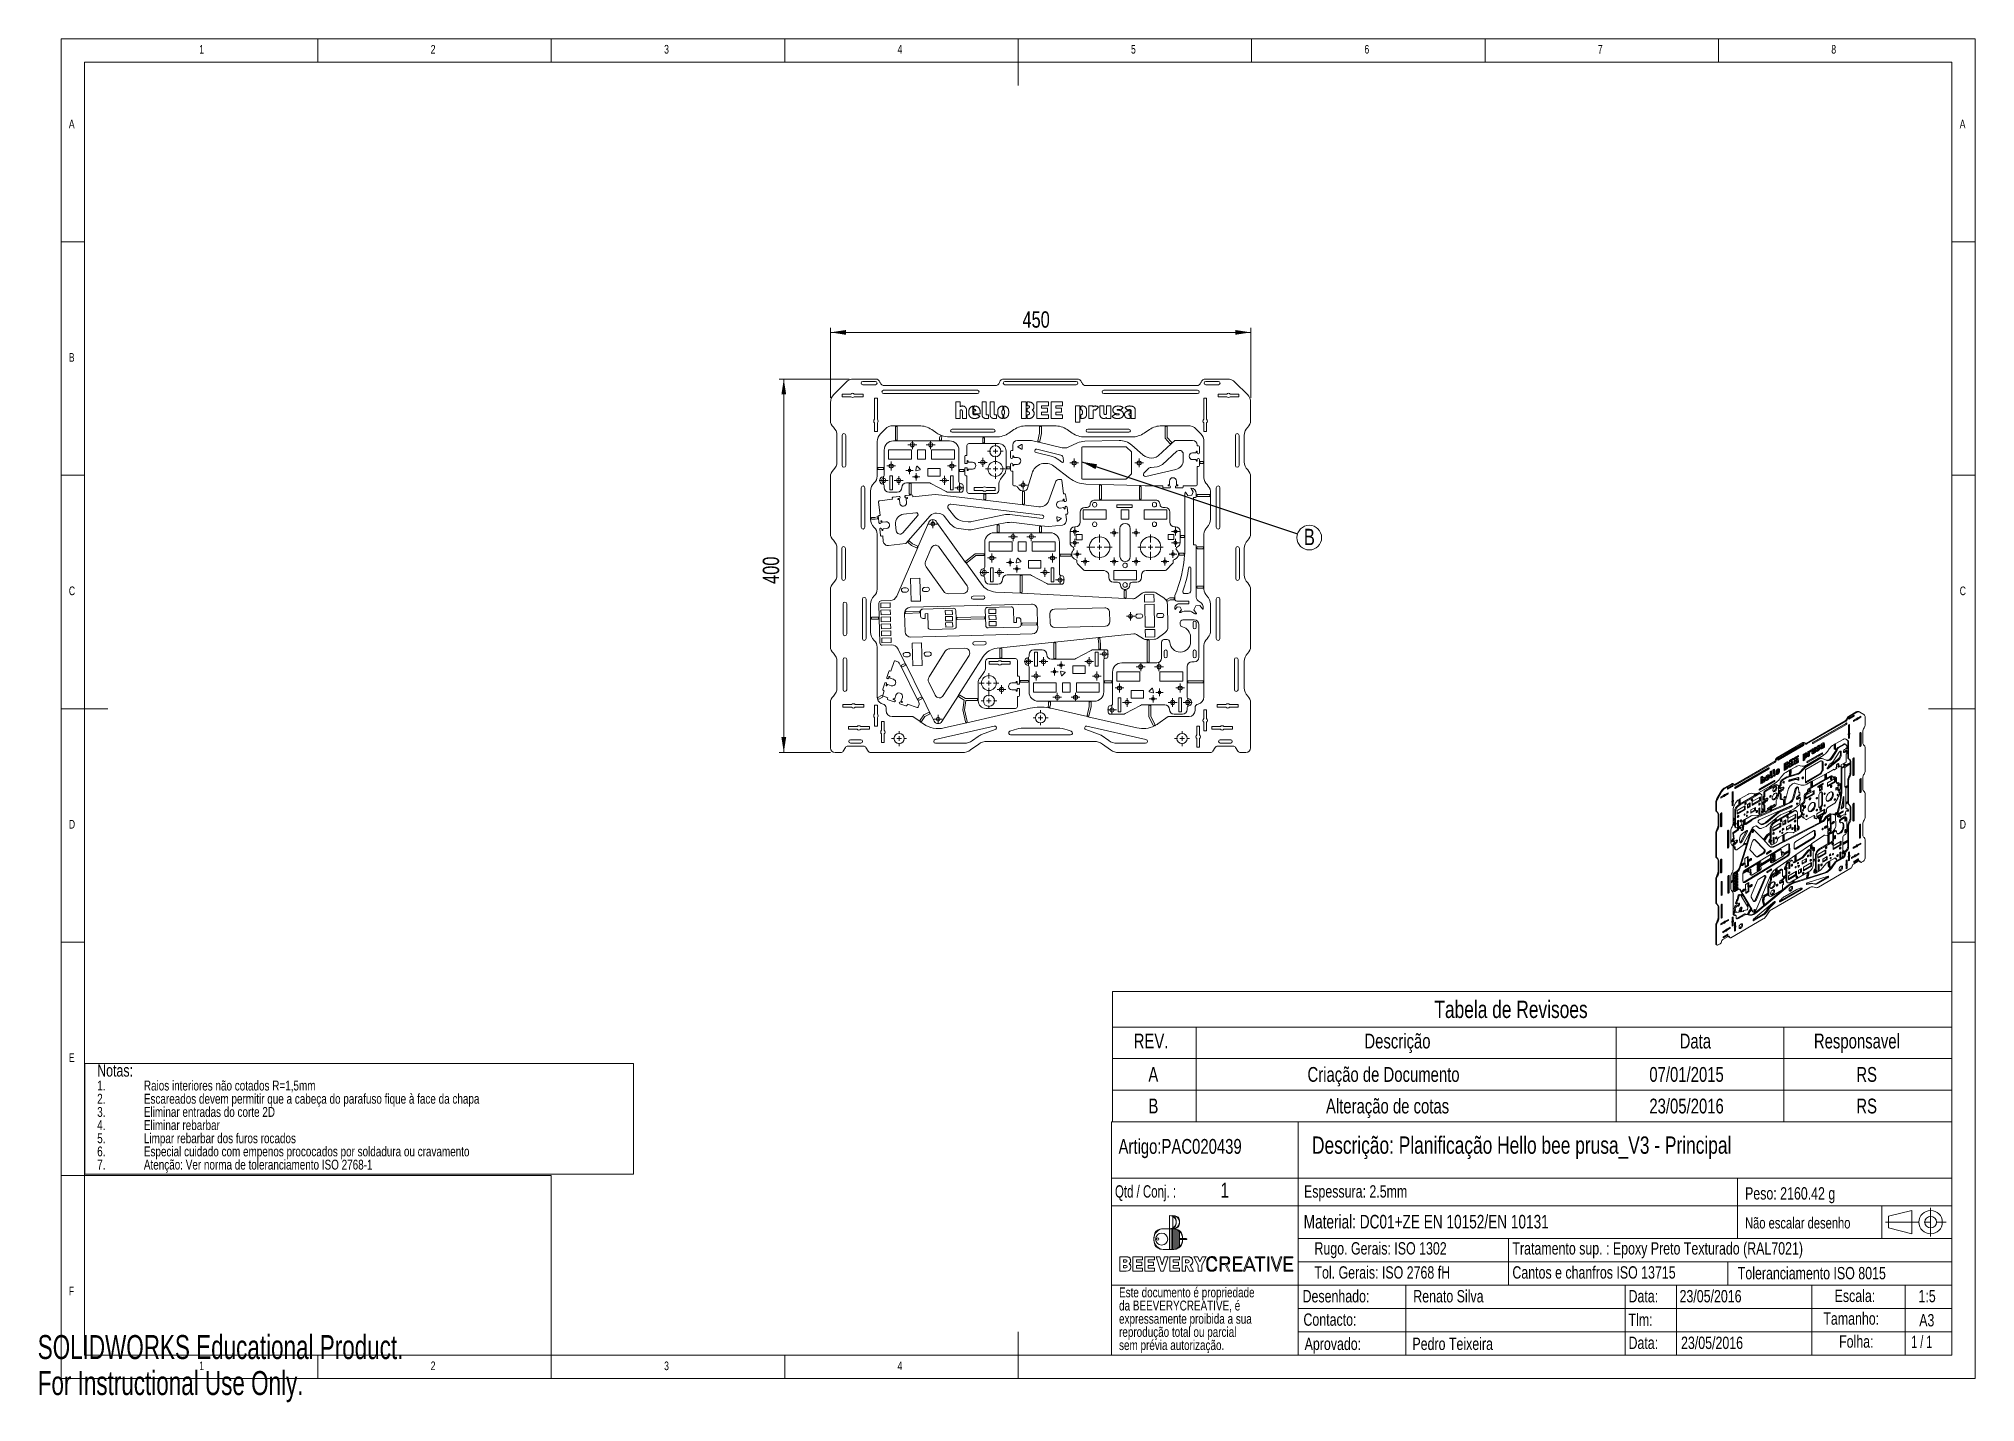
# Model space of a CAD drawing. Header units: millimetres. Extents: x 0 to 415, y 0 to 292.
import ezdxf

# ---------------------------------------------------------------- set-up
doc = ezdxf.new("R2010")
doc.units = ezdxf.units.MM
doc.linetypes.add('CENTERX2', pattern=[20.32, 12.7, -2.54, 2.54, -2.54])
doc.styles.add('SLDTEXTSTYLE0', font='TXT', dxfattribs={"width": 0.75})
doc.styles.add('SLDTEXTSTYLE1', font='TXT', dxfattribs={"width": 0.65})
doc.styles.add('SLDTEXTSTYLE2', font='TXT', dxfattribs={"width": 0.692308})
doc.styles.add('SLDTEXTSTYLE3', font='TXT', dxfattribs={"width": 0.7})
doc.dimstyles.new('SLDDIMSTYLE0', dxfattribs={"dimtxt": 3.5, "dimasz": 3.302, "dimexe": 0, "dimexo": 0.0625, "dimgap": 0.875, "dimtad": 1, "dimlfac": 5, "dimrnd": 1e-09, "dimzin": 12, "dimdsep": 46, "dimtxsty": 'SLDTEXTSTYLE0', "dimsah": 1, "dimcen": 0.09, "dimadec": 0, "dimazin": 3, "dimtfac": 1, "dimtofl": 0, "dimtmove": 0, "dimatfit": 3, "dimfxl": 1, "dimfrac": 2, "dimtolj": 1, "dimtzin": 12, "dimarcsym": 0})
doc.dimstyles.new('SLDDIMSTYLE1', dxfattribs={"dimtxt": 0.18, "dimasz": 3.302, "dimexe": 0, "dimexo": 0.0625, "dimgap": 0, "dimtad": 0, "dimtih": 1, "dimtoh": 1, "dimdec": 0, "dimrnd": 1e-09, "dimzin": 0, "dimdsep": 46, "dimtxsty": 'Standard', "dimsah": 1, "dimcen": 0.09, "dimadec": 0, "dimazin": 0, "dimtfac": 3.302, "dimtdec": 0, "dimtofl": 0, "dimtmove": 0, "dimatfit": 3, "dimfxl": 1, "dimfrac": 2, "dimtolj": 1, "dimtzin": 0, "dimarcsym": 0})

msp = doc.modelspace()

# ---------------------------------------------------------------- texts
at = {"color": 7, "linetype": 'Continuous', "lineweight": 0, "attachment_point": 1}
for s, insert, char_height, style in [('1', (34.5833, 290.668), 1.8521, 'SLDTEXTSTYLE0'), ('2', (84.1667, 290.668), 1.8521, 'SLDTEXTSTYLE0'), ('3', (134.1667, 290.668), 1.8521, 'SLDTEXTSTYLE0'), ('4', (184.1667, 290.668), 1.8521, 'SLDTEXTSTYLE0'), ('5', (234.1667, 290.668), 1.8521, 'SLDTEXTSTYLE0'), ('6', (284.1667, 290.668), 1.8521, 'SLDTEXTSTYLE0'), ('7', (334.1667, 290.668), 1.8521, 'SLDTEXTSTYLE0'), ('8', (384.1667, 290.668), 1.8521, 'SLDTEXTSTYLE0'), ('A', (6.6667, 274.668), 1.8521, 'SLDTEXTSTYLE0'), ('A', (411.6667, 274.668), 1.8521, 'SLDTEXTSTYLE0'), ('B', (6.6667, 224.668), 1.8521, 'SLDTEXTSTYLE0'), ('C', (6.6667, 174.668), 1.8521, 'SLDTEXTSTYLE0'), ('C', (411.6667, 174.668), 1.8521, 'SLDTEXTSTYLE0'), ('D', (6.6667, 124.668), 1.8521, 'SLDTEXTSTYLE0'), ('D', (411.6667, 124.668), 1.8521, 'SLDTEXTSTYLE0'), ('E', (6.6667, 74.668), 1.8521, 'SLDTEXTSTYLE0'), ('Artigo:PAC020439\xa0\xa0\xa0\xa0\xa0\xa0\xa0\xa0\xa0', (231.5015, 56.3344), 3.175, 'SLDTEXTSTYLE0'), ('Descrição: Planificação Hello bee prusa_V3 - Principal', (272.9423, 56.8706), 3.704167, 'SLDTEXTSTYLE0'), ('Qtd / Conj. :', (230.7397, 46.4201), 2.645833, 'SLDTEXTSTYLE2'), ('1', (253.3674, 46.9562), 3.175, 'SLDTEXTSTYLE0'), ('Espessura: 2.5mm', (271.2226, 46.4201), 2.645833, 'SLDTEXTSTYLE0'), ('Peso: 2160.42 g', (365.6888, 46.0006), 2.645833, 'SLDTEXTSTYLE0'), ('Material: DC01+ZE EN 10152/EN 10131', (271.16, 40.0753), 2.910417, 'SLDTEXTSTYLE0'), ('Não escalar desenho', (365.6888, 39.5392), 2.38125, 'SLDTEXTSTYLE0'), ('Rugo. Gerais: ISO 1302', (273.4641, 34.2232), 2.645833, 'SLDTEXTSTYLE0'), ('Tratamento sup. : Epoxy Preto Texturado (RAL7021)', (315.8604, 34.2232), 2.645833, 'SLDTEXTSTYLE0'), ('Tol. Gerais: ISO 2768 fH', (273.4641, 29.0689), 2.645833, 'SLDTEXTSTYLE0'), ('Cantos e chanfros ISO 13715', (315.8604, 29.0689), 2.645833, 'SLDTEXTSTYLE0'), ('Toleranciamento ISO 8015', (364.1356, 28.9147), 2.645833, 'SLDTEXTSTYLE0'), ('F', (6.6667, 24.668), 1.8521, 'SLDTEXTSTYLE0'), ('Desenhado:', (270.9209, 23.9734), 2.64583, 'SLDTEXTSTYLE0'), ('Renato Silva', (294.6333, 23.9734), 2.645833, 'SLDTEXTSTYLE0'), ('Data:', (340.7345, 23.9811), 2.64583, 'SLDTEXTSTYLE0'), ('23/05/2016', (351.661, 23.9811), 2.64583, 'SLDTEXTSTYLE0'), ('Escala:', (384.8755, 24.0555), 2.64583, 'SLDTEXTSTYLE0'), ('1:5', (402.8415, 24.0065), 2.64583, 'SLDTEXTSTYLE0'), ('Contacto:', (271.102, 18.9667), 2.64583, 'SLDTEXTSTYLE0'), ('Tlm:', (340.7345, 18.9442), 2.64583, 'SLDTEXTSTYLE0'), ('Tamanho:', (382.4578, 19.1926), 2.64583, 'SLDTEXTSTYLE0'), ('A3', (402.9917, 18.8337), 2.64583, 'SLDTEXTSTYLE0'), ('Aprovado:', (271.3574, 13.7771), 2.64583, 'SLDTEXTSTYLE0'), ('Pedro Teixeira', (294.443, 13.7771), 2.645833, 'SLDTEXTSTYLE0'), ('Data:', (340.7345, 13.9919), 2.64583, 'SLDTEXTSTYLE0'), ('23/05/2016', (351.9816, 13.9919), 2.64583, 'SLDTEXTSTYLE0'), ('Folha:', (385.8344, 14.2748), 2.64583, 'SLDTEXTSTYLE0'), ('1 / 1', (401.3035, 14.2089), 2.64583, 'SLDTEXTSTYLE1'), ('1', (34.5833, 8.668), 1.8521, 'SLDTEXTSTYLE0'), ('2', (84.1667, 8.668), 1.8521, 'SLDTEXTSTYLE0'), ('3', (134.1667, 8.668), 1.8521, 'SLDTEXTSTYLE0'), ('4', (184.1667, 8.668), 1.8521, 'SLDTEXTSTYLE0')]:
    msp.add_mtext(s, dxfattribs=dict(at, insert=insert, char_height=char_height, style=style))
at = {"color": 7, "linetype": 'Continuous', "char_height": 5.1381, "attachment_point": 1, "style": 'SLDTEXTSTYLE3'}
for s, insert in [('SOLIDWORKS Educational Product.', (0, 14.3305)), ('For Instructional Use Only.', (0, 6.6234))]:
    msp.add_mtext(s, dxfattribs=dict(at, insert=insert))

# ---------------------------------------------------------------- blocks, each defined once
blk = doc.blocks.new('Block41')
at = {"color": 7, "linetype": 'Continuous', "lineweight": 0}
for p, q in [((115.85, 75.81), (114.52, 75.81)), ((115.85, 78.31), (125.85, 80.77)), ((115.85, 78.31), (115.85, 73.31)), ((125.85, 80.77), (125.85, 70.77)), ((125.85, 70.77), (115.85, 73.31))]:
    blk.add_line(p, q, dxfattribs=at)
at = {"color": 7, "linetype": 'CENTERX2', "lineweight": 0}
for p, q in [((115.85, 75.81), (140.45, 75.81)), ((133.85, 81.95), (133.85, 69.54))]:
    blk.add_line(p, q, dxfattribs=at)
at = {"color": 7, "linetype": 'Continuous', "lineweight": 0}
for radius in [5, 2.5]:
    blk.add_circle((133.85, 75.75), radius, dxfattribs=at)
blk = doc.blocks.new('Logo_2')
at = {"color": 179, "linetype": 'Continuous', "lineweight": 0}
for p, q in [((1032, 1012), (1269, 1012)), ((1032, 1012), (1269, 1012)), ((1183, 1013), (1183, 1328)), ((1183, 1013), (1183, 1328)), ((1217, 1012), (1183, 1012)), ((1183, 1012), (1183, 521)), ((1217, 521), (1217, 1012)), ((1269, 1012), (1250, 1012)), ((1250, 1012), (1250, 521)), ((1260, 1013), (1260, 1328)), ((1260, 1013), (1260, 1328)), ((1260, 1034), (1260, 1308)), ((1260, 1034), (1260, 1308)), ((1284, 522), (1284, 1012)), ((1317, 1006), (1317, 527)), ((1351, 538), (1351, 995)), ((1384, 977), (1384, 557)), ((1417, 584), (1417, 950)), ((1269, 521), (1032, 521)), ((1269, 521), (1032, 521)), ((1183, 521), (1217, 521)), ((1250, 521), (1269, 521)), ((1429, 753), (1429, 781)), ((1429, 781), (1555, 781)), ((1429, 753), (1429, 781)), ((1429, 781), (1555, 781)), ((1555, 753), (1429, 753)), ((1555, 753), (1429, 753)), ((1555, 781), (1555, 780)), ((1555, 781), (1555, 780)), ((1555, 753), (1555, 753)), ((1555, 753), (1555, 753)), ((142, 347), (0, 347)), ((0, 347), (0, 3)), ((142, 347), (0, 347)), ((0, 347), (0, 3)), ((0, 3), (150, 3)), ((0, 3), (150, 3)), ((85, 215), (85, 271)), ((85, 271), (137, 271)), ((85, 215), (85, 271)), ((85, 271), (137, 271)), ((137, 215), (85, 215)), ((137, 215), (85, 215)), ((85, 79), (85, 139)), ((85, 139), (142, 139)), ((85, 79), (85, 139)), ((85, 139), (142, 139)), ((142, 79), (85, 79)), ((142, 79), (85, 79)), ((540, 347), (306, 347)), ((306, 347), (306, 3)), ((540, 347), (306, 347)), ((306, 347), (306, 3)), ((306, 3), (540, 3)), ((306, 3), (540, 3)), ((391, 214), (391, 272)), ((391, 272), (540, 272)), ((391, 214), (391, 272)), ((391, 272), (540, 272)), ((518, 214), (391, 214)), ((518, 214), (391, 214)), ((391, 78), (391, 139)), ((391, 139), (518, 139)), ((391, 78), (391, 139)), ((391, 139), (518, 139)), ((540, 78), (391, 78)), ((540, 78), (391, 78)), ((518, 139), (518, 214)), ((518, 139), (518, 214)), ((540, 272), (540, 347)), ((540, 272), (540, 347)), ((540, 3), (540, 78)), ((540, 3), (540, 78)), ((824, 347), (590, 347)), ((590, 347), (590, 3)), ((824, 347), (590, 347)), ((590, 347), (590, 3)), ((590, 3), (824, 3)), ((590, 3), (824, 3)), ((675, 214), (675, 272)), ((675, 272), (824, 272)), ((675, 214), (675, 272)), ((675, 272), (824, 272)), ((802, 214), (675, 214)), ((802, 214), (675, 214)), ((675, 78), (675, 139)), ((675, 139), (802, 139)), ((675, 78), (675, 139)), ((675, 139), (802, 139)), ((824, 78), (675, 78)), ((824, 78), (675, 78)), ((802, 139), (802, 214)), ((802, 139), (802, 214)), ((824, 272), (824, 347)), ((824, 272), (824, 347)), ((824, 3), (824, 78)), ((824, 3), (824, 78)), ((946, 347), (859, 347)), ((859, 347), (972, 3)), ((946, 347), (859, 347)), ((859, 347), (972, 3)), ((1004, 155), (946, 347)), ((1004, 155), (946, 347)), ((972, 3), (1035, 3)), ((972, 3), (1035, 3)), ((1061, 347), (1004, 155)), ((1061, 347), (1004, 155)), ((1035, 3), (1149, 347)), ((1035, 3), (1149, 347)), ((1149, 347), (1061, 347)), ((1149, 347), (1061, 347)), ((1418, 347), (1184, 347)), ((1184, 347), (1184, 3)), ((1418, 347), (1184, 347)), ((1184, 347), (1184, 3)), ((1184, 3), (1418, 3)), ((1184, 3), (1418, 3)), ((1269, 214), (1269, 272)), ((1269, 272), (1418, 272)), ((1269, 214), (1269, 272)), ((1269, 272), (1418, 272)), ((1396, 214), (1269, 214)), ((1396, 214), (1269, 214)), ((1269, 78), (1269, 139)), ((1269, 139), (1396, 139)), ((1269, 78), (1269, 139)), ((1269, 139), (1396, 139)), ((1418, 78), (1269, 78)), ((1418, 78), (1269, 78)), ((1396, 139), (1396, 214)), ((1396, 139), (1396, 214)), ((1418, 272), (1418, 347)), ((1418, 272), (1418, 347)), ((1418, 3), (1418, 78)), ((1418, 3), (1418, 78)), ((1614, 347), (1478, 347)), ((1478, 347), (1478, 3)), ((1614, 347), (1478, 347)), ((1478, 347), (1478, 3)), ((1478, 3), (1562, 3)), ((1478, 3), (1562, 3)), ((1562, 202), (1562, 271)), ((1562, 271), (1610, 271)), ((1562, 202), (1562, 271)), ((1562, 271), (1610, 271)), ((1610, 202), (1562, 202)), ((1610, 202), (1562, 202)), ((1562, 3), (1562, 131)), ((1562, 131), (1591, 131)), ((1562, 3), (1562, 131)), ((1562, 131), (1591, 131)), ((1591, 131), (1652, 3)), ((1591, 131), (1652, 3)), ((1652, 3), (1750, 3)), ((1652, 3), (1750, 3)), ((1750, 3), (1675, 147)), ((1750, 3), (1675, 147)), ((1850, 347), (1758, 347)), ((1758, 347), (1862, 143)), ((1850, 347), (1758, 347)), ((1758, 347), (1862, 143)), ((1905, 223), (1850, 347)), ((1905, 223), (1850, 347)), ((1862, 143), (1862, 3)), ((1862, 143), (1862, 3)), ((1862, 3), (1947, 3)), ((1862, 3), (1947, 3)), ((1958, 347), (1905, 223)), ((1958, 347), (1905, 223)), ((1947, 143), (2051, 347)), ((1947, 143), (2051, 347)), ((1947, 3), (1947, 143)), ((1947, 3), (1947, 143)), ((2051, 347), (1958, 347)), ((2051, 347), (1958, 347)), ((2277, 249), (2303, 249)), ((2277, 249), (2303, 249)), ((2303, 101), (2278, 101)), ((2303, 101), (2278, 101)), ((2513, 347), (2382, 347)), ((2382, 347), (2382, 3)), ((2513, 347), (2382, 347)), ((2382, 347), (2382, 3)), ((2382, 3), (2409, 3)), ((2382, 3), (2409, 3)), ((2409, 185), (2409, 324)), ((2409, 324), (2510, 324)), ((2409, 185), (2409, 324)), ((2409, 324), (2510, 324)), ((2510, 185), (2409, 185)), ((2510, 185), (2409, 185)), ((2409, 3), (2409, 161)), ((2409, 161), (2503, 161)), ((2409, 3), (2409, 161)), ((2409, 161), (2503, 161)), ((2503, 161), (2585, 3)), ((2503, 161), (2585, 3)), ((2616, 3), (2533, 162)), ((2616, 3), (2533, 162)), ((2585, 3), (2616, 3)), ((2585, 3), (2616, 3)), ((2909, 347), (2700, 347)), ((2700, 347), (2700, 3)), ((2909, 347), (2700, 347)), ((2700, 347), (2700, 3)), ((2700, 3), (2909, 3)), ((2700, 3), (2909, 3)), ((2726, 188), (2726, 324)), ((2726, 324), (2909, 324)), ((2726, 188), (2726, 324)), ((2726, 324), (2909, 324)), ((2882, 188), (2726, 188)), ((2882, 188), (2726, 188)), ((2726, 26), (2726, 165)), ((2726, 165), (2882, 165)), ((2726, 26), (2726, 165)), ((2726, 165), (2882, 165)), ((2909, 26), (2726, 26)), ((2909, 26), (2726, 26)), ((2882, 165), (2882, 188)), ((2882, 165), (2882, 188)), ((2909, 324), (2909, 347)), ((2909, 324), (2909, 347)), ((2909, 3), (2909, 26)), ((2909, 3), (2909, 26)), ((3070, 347), (2943, 3)), ((3070, 347), (2943, 3)), ((2943, 3), (2971, 3)), ((2943, 3), (2971, 3)), ((2971, 3), (3001, 87)), ((2971, 3), (3001, 87)), ((3001, 87), (3161, 87)), ((3001, 87), (3161, 87)), ((3009, 110), (3081, 312)), ((3009, 110), (3081, 312)), ((3153, 110), (3009, 110)), ((3153, 110), (3009, 110)), ((3093, 347), (3070, 347)), ((3093, 347), (3070, 347)), ((3081, 312), (3153, 110)), ((3081, 312), (3153, 110)), ((3219, 3), (3093, 347)), ((3219, 3), (3093, 347)), ((3161, 87), (3191, 3)), ((3161, 87), (3191, 3)), ((3191, 3), (3219, 3)), ((3191, 3), (3219, 3)), ((3451, 347), (3220, 347)), ((3220, 347), (3220, 324)), ((3451, 347), (3220, 347)), ((3220, 347), (3220, 324)), ((3220, 324), (3322, 324)), ((3220, 324), (3322, 324)), ((3322, 324), (3322, 3)), ((3322, 324), (3322, 3)), ((3322, 3), (3348, 3)), ((3322, 3), (3348, 3)), ((3348, 3), (3348, 324)), ((3348, 324), (3451, 324)), ((3348, 3), (3348, 324)), ((3348, 324), (3451, 324)), ((3451, 324), (3451, 347)), ((3451, 324), (3451, 347)), ((3545, 347), (3519, 347)), ((3519, 347), (3519, 3)), ((3545, 347), (3519, 347)), ((3519, 347), (3519, 3)), ((3519, 3), (3545, 3)), ((3519, 3), (3545, 3)), ((3545, 3), (3545, 347)), ((3545, 3), (3545, 347)), ((3630, 347), (3603, 347)), ((3603, 347), (3716, 3)), ((3630, 347), (3603, 347)), ((3603, 347), (3716, 3)), ((3727, 49), (3630, 347)), ((3727, 49), (3630, 347)), ((3716, 3), (3738, 3)), ((3716, 3), (3738, 3)), ((3824, 347), (3727, 49)), ((3824, 347), (3727, 49)), ((3738, 3), (3851, 347)), ((3738, 3), (3851, 347)), ((3851, 347), (3824, 347)), ((3851, 347), (3824, 347)), ((4118, 347), (3909, 347)), ((3909, 347), (3909, 3)), ((4118, 347), (3909, 347)), ((3909, 347), (3909, 3)), ((3909, 3), (4118, 3)), ((3909, 3), (4118, 3)), ((3935, 188), (3935, 324)), ((3935, 324), (4118, 324)), ((3935, 188), (3935, 324)), ((3935, 324), (4118, 324)), ((4091, 188), (3935, 188)), ((4091, 188), (3935, 188)), ((3935, 26), (3935, 165)), ((3935, 165), (4091, 165)), ((3935, 26), (3935, 165)), ((3935, 165), (4091, 165)), ((4118, 26), (3935, 26)), ((4118, 26), (3935, 26)), ((4091, 165), (4091, 188)), ((4091, 165), (4091, 188)), ((4118, 324), (4118, 347)), ((4118, 324), (4118, 347)), ((4118, 3), (4118, 26)), ((4118, 3), (4118, 26))]:
    blk.add_line(p, q, dxfattribs=at)
for points in [[(809, 767), (809, 902), (909, 1012), (1032, 1012)], [(1032, 521), (909, 521), (809, 631), (809, 767), (809, 902), (909, 1012), (1032, 1012)], [(1183, 1328), (1270, 1328), (1341, 1258), (1341, 1171)], [(1183, 1328), (1270, 1328), (1341, 1258), (1341, 1171), (1341, 1084), (1270, 1013), (1183, 1013)], [(1341, 1171), (1341, 1084), (1270, 1013), (1183, 1013)], [(1260, 1328), (1347, 1328), (1418, 1258), (1418, 1171)], [(1260, 1328), (1347, 1328), (1418, 1258), (1418, 1171), (1418, 1084), (1347, 1013), (1260, 1013)], [(1260, 1308), (1308, 1281), (1341, 1230), (1341, 1171)], [(1260, 1308), (1308, 1281), (1341, 1230), (1341, 1171), (1341, 1112), (1308, 1061), (1260, 1034)], [(1418, 1171), (1418, 1084), (1347, 1013), (1260, 1013)], [(1341, 1171), (1341, 1112), (1308, 1061), (1260, 1034)], [(1269, 1012), (1392, 1012), (1492, 902), (1492, 767)], [(1269, 1012), (1392, 1012), (1492, 902), (1492, 767), (1492, 631), (1392, 521), (1269, 521)], [(1284, 1012), (1279, 1012), (1274, 1012), (1269, 1012)], [(1351, 995), (1340, 1000), (1329, 1004), (1317, 1006)], [(1417, 950), (1407, 960), (1396, 969), (1384, 977)], [(1032, 521), (909, 521), (809, 631), (809, 767)], [(1492, 767), (1492, 631), (1392, 521), (1269, 521)], [(1269, 521), (1274, 521), (1279, 522), (1284, 522)], [(1317, 527), (1329, 530), (1340, 534), (1351, 538)], [(1384, 557), (1396, 565), (1407, 574), (1417, 584)], [(1555, 780), (1578, 779), (1594, 773), (1594, 767)], [(1555, 780), (1578, 779), (1594, 773), (1594, 767), (1594, 760), (1578, 755), (1555, 753)], [(1594, 767), (1594, 760), (1578, 755), (1555, 753)], [(137, 271), (161, 271), (168, 257), (168, 243)], [(137, 271), (161, 271), (168, 257), (168, 243)], [(168, 243), (168, 230), (161, 215), (137, 215)], [(168, 243), (168, 230), (161, 215), (137, 215)], [(252, 247), (252, 307), (214, 347), (142, 347)], [(257, 104), (257, 153), (228, 171), (215, 179), (225, 187), (252, 208), (252, 247), (252, 307), (214, 347), (142, 347)], [(142, 139), (165, 139), (172, 124), (172, 109)], [(142, 139), (165, 139), (172, 124), (172, 109)], [(172, 109), (172, 95), (165, 79), (142, 79)], [(172, 109), (172, 95), (165, 79), (142, 79)], [(150, 3), (211, 3), (257, 39), (257, 104)], [(150, 3), (211, 3), (257, 39), (257, 104)], [(215, 179), (225, 187), (252, 208), (252, 247)], [(257, 104), (257, 153), (228, 171), (215, 179)], [(1610, 271), (1633, 271), (1647, 254), (1647, 236)], [(1610, 271), (1633, 271), (1647, 254), (1647, 236)], [(1647, 236), (1647, 218), (1633, 202), (1610, 202)], [(1647, 236), (1647, 218), (1633, 202), (1610, 202)], [(1732, 236), (1732, 293), (1691, 347), (1614, 347)], [(1675, 147), (1703, 160), (1732, 190), (1732, 236), (1732, 293), (1691, 347), (1614, 347)], [(1675, 147), (1703, 160), (1732, 190), (1732, 236)], [(2303, 249), (2292, 312), (2248, 350), (2186, 350), (2154, 350), (2123, 337), (2100, 315), (2069, 283), (2068, 253), (2068, 175), (2068, 97), (2069, 67), (2100, 35), (2123, 13), (2154, 0), (2186, 0), (2247, 0), (2292, 38), (2303, 101)], [(2100, 315), (2069, 283), (2068, 253), (2068, 175)], [(2068, 175), (2068, 97), (2069, 67), (2100, 35)], [(2278, 101), (2268, 53), (2233, 23), (2186, 23), (2162, 23), (2139, 32), (2121, 50), (2097, 74), (2095, 101), (2095, 175), (2095, 249), (2097, 275), (2121, 300), (2139, 318), (2162, 327), (2186, 327), (2233, 327), (2267, 297), (2277, 249)], [(2095, 175), (2095, 249), (2097, 275), (2121, 300)], [(2121, 50), (2097, 74), (2095, 101), (2095, 175)], [(2186, 350), (2154, 350), (2123, 337), (2100, 315)], [(2100, 35), (2123, 13), (2154, 0), (2186, 0)], [(2121, 300), (2139, 318), (2162, 327), (2186, 327)], [(2186, 23), (2162, 23), (2139, 32), (2121, 50)], [(2303, 249), (2292, 312), (2248, 350), (2186, 350)], [(2186, 327), (2233, 327), (2267, 297), (2277, 249)], [(2278, 101), (2268, 53), (2233, 23), (2186, 23)], [(2186, 0), (2247, 0), (2292, 38), (2303, 101)], [(2510, 324), (2554, 324), (2586, 302), (2586, 254)], [(2510, 324), (2554, 324), (2586, 302), (2586, 254)], [(2586, 254), (2586, 207), (2554, 185), (2510, 185)], [(2586, 254), (2586, 207), (2554, 185), (2510, 185)], [(2612, 255), (2612, 315), (2569, 347), (2513, 347)], [(2533, 162), (2581, 170), (2612, 203), (2612, 255), (2612, 315), (2569, 347), (2513, 347)], [(2533, 162), (2581, 170), (2612, 203), (2612, 255)]]:
    blk.add_open_spline(points, degree=3, dxfattribs=at)
for points, knots in [([(849, 767), (849, 846), (913, 911), (993, 911), (1073, 911), (1137, 846), (1137, 767)], [0, 0, 0, 0, 1, 1, 1, 2, 2, 2, 2]), ([(849, 767), (849, 846), (913, 911), (993, 911), (1073, 911), (1137, 846), (1137, 767)], [0, 0, 0, 0, 1, 1, 1, 2, 2, 2, 2]), ([(1137, 767), (1137, 687), (1073, 623), (993, 623), (913, 623), (849, 687), (849, 767)], [2, 2, 2, 2, 3, 3, 3, 4, 4, 4, 4]), ([(1137, 767), (1137, 687), (1073, 623), (993, 623), (913, 623), (849, 687), (849, 767)], [2, 2, 2, 2, 3, 3, 3, 4, 4, 4, 4]), ([(872, 767), (872, 782), (885, 794), (900, 794), (915, 794), (928, 782), (928, 767)], [0, 0, 0, 0, 1, 1, 1, 2, 2, 2, 2]), ([(872, 767), (872, 782), (885, 794), (900, 794), (915, 794), (928, 782), (928, 767)], [0, 0, 0, 0, 1, 1, 1, 2, 2, 2, 2]), ([(928, 767), (928, 752), (915, 739), (900, 739), (885, 739), (872, 752), (872, 767)], [2, 2, 2, 2, 3, 3, 3, 4, 4, 4, 4]), ([(928, 767), (928, 752), (915, 739), (900, 739), (885, 739), (872, 752), (872, 767)], [2, 2, 2, 2, 3, 3, 3, 4, 4, 4, 4])]:
    blk.add_open_spline(points, degree=3, knots=knots, dxfattribs=at)
blk = doc.blocks.new('SW_NOTE_0')
at = {"color": 0, "linetype": 'Continuous', "lineweight": 0}
for p, q in [((-2.62, -20.13), (-2.62, 3.55)), ((-2.62, 3.55), (114.88, 3.55)), ((114.88, 3.55), (114.88, -20.13)), ((114.88, -20.13), (-2.62, -20.13))]:
    blk.add_line(p, q, dxfattribs=at)
at = {"color": 0, "linetype": 'Continuous', "lineweight": 0, "attachment_point": 1, "style": 'SLDTEXTSTYLE0'}
for s, insert, char_height in [('Notas:', (0, 3.41), 2.646), ('Raios interiores não cotados R=1,5mm', (10, -0.09), 2.1167), ('2.', (0, -2.92), 2.117), ('1.', (0, -0.09), 2.117), ('Escareados devem permitir que a cabeça do parafuso fique à face da chapa', (10, -2.92), 2.1167), ('3.', (0, -5.74), 2.117), ('Eliminar entradas do corte 2D', (10, -5.74), 2.1167), ('4.', (0, -8.56), 2.117), ('5.', (0, -11.38), 2.117), ('Eliminar rebarbar', (10, -8.56), 2.1167), ('Limpar rebarbar dos furos rocados', (10, -11.38), 2.1167), ('6.', (0, -14.2), 2.117), ('Especial cuidado com empenos prococados por soldadura ou cravamento', (10, -14.2), 2.1167), ('7.', (0, -17.03), 2.117), ('Atenção: Ver norma de toleranciamento ISO 2768-1', (10, -17.03), 2.1167)]:
    blk.add_mtext(s, dxfattribs=dict(at, insert=insert, char_height=char_height))
blk = doc.blocks.new('SW_NOTE_1')
at = {"color": 0, "linetype": 'Continuous', "lineweight": 0, "char_height": 2.1167, "attachment_point": 1, "style": 'SLDTEXTSTYLE0'}
for s, insert in [('da BEEVERYCREATIVE, é', (0, -0.09)), ('Este documento é propriedade', (0, 2.73)), ('expressamente proibida a sua', (0, -2.92)), ('reprodução total ou parcial', (0, -5.74)), ('sem prévia autorização.', (0, -8.56))]:
    blk.add_mtext(s, dxfattribs=dict(at, insert=insert))
blk = doc.blocks.new('SW_TABLEANNOTATION_0')
at = {"color": 0, "linetype": 'Continuous', "lineweight": 0}
for p, q in [((0, 0), (0, -27.91)), ((179.83, 0), (0, 0)), ((179.83, -27.91), (179.83, 0)), ((0, -7.6), (179.83, -7.6)), ((17.98, -7.6), (17.98, -14.37)), ((107.9, -7.6), (107.9, -14.37)), ((143.86, -7.6), (143.86, -14.37)), ((0, -14.37), (179.83, -14.37)), ((17.98, -14.37), (17.98, -27.91)), ((107.9, -14.37), (107.9, -27.91)), ((143.86, -14.37), (143.86, -27.91)), ((0, -21.14), (179.83, -21.14)), ((0, -27.91), (179.83, -27.91))]:
    blk.add_line(p, q, dxfattribs=at)
at = {"color": 0, "linetype": 'Continuous', "lineweight": 0, "attachment_point": 1, "style": 'SLDTEXTSTYLE0'}
for s, insert, char_height in [('Tabela de Revisoes', (68.97, -1.96), 3.7042), ('REV.', (4.58, -9.01), 3.175), ('Descrição', (53.99, -9.01), 3.175), ('Data', (121.51, -9.01), 3.175), ('Responsavel', (150.27, -9.01), 3.175), ('A', (7.72, -16.16), 3.17), ('Criação de Documento', (41.8, -16.16), 3.175), ('07/01/2015', (115.02, -16.16), 3.175), ('RS', (159.35, -16.16), 3.175), ('B', (7.74, -22.93), 3.17), ('Alteração de cotas', (45.76, -22.93), 3.175), ('23/05/2016', (115.02, -22.93), 3.175), ('RS', (159.35, -22.93), 3.175)]:
    blk.add_mtext(s, dxfattribs=dict(at, insert=insert, char_height=char_height))
blk = doc.blocks.new('_D')
at = {"color": 7, "linetype": 'Continuous', "lineweight": 0}
for p, q in [((169.8, 215.1), (169.8, 230.1)), ((169.8, 229.1), (259.8, 229.1)), ((259.8, 215.1), (259.8, 230.1))]:
    blk.add_line(p, q, dxfattribs=at)
for points in [[(169.8, 229.1), (173.1, 228.59), (173.1, 229.61)], [(259.8, 229.1), (256.5, 229.61), (256.5, 228.59)]]:
    blk.add_solid(points, dxfattribs=at)
at = {"color": 7, "linetype": 'Continuous', "lineweight": 0, "insert": (210.92, 233.61), "char_height": 3.5, "attachment_point": 1, "style": 'SLDTEXTSTYLE0'}
blk.add_mtext('450', dxfattribs=at)
blk = doc.blocks.new('_D_1')
at = {"color": 7, "linetype": 'Continuous', "lineweight": 0}
for p, q in [((173.79, 219.1), (158.8, 219.1)), ((159.8, 219.1), (159.8, 139.1)), ((169.8, 139.1), (158.8, 139.1))]:
    blk.add_line(p, q, dxfattribs=at)
for points in [[(159.8, 219.1), (159.29, 215.8), (160.31, 215.8)], [(159.8, 139.1), (160.31, 142.4), (159.29, 142.4)]]:
    blk.add_solid(points, dxfattribs=at)
at = {"color": 7, "linetype": 'Continuous', "lineweight": 0, "insert": (155.29, 175.22), "char_height": 3.5, "attachment_point": 1, "rotation": 90, "style": 'SLDTEXTSTYLE0'}
blk.add_mtext('400', dxfattribs=at)
blk = doc.blocks.new('SW_NOTE_2')
at = {"color": 0, "linetype": 'Continuous', "lineweight": 0}
blk.add_circle((2.5, -0.83), 2.64, dxfattribs=at)
at = {"color": 0, "linetype": 'Continuous', "lineweight": 0, "insert": (2.53, 1.06), "char_height": 3.5, "attachment_point": 2, "style": 'SLDTEXTSTYLE0'}
blk.add_mtext('B', dxfattribs=at)
blk = doc.blocks.new('SW_CENTERMARKSYMBOL_0')
at = {"color": 0, "linetype": 'Continuous', "lineweight": 0}
for p, q in [((-0.5, 0), (-0.8, 0)), ((0, 0), (-0.5, 0)), ((0, 0.5), (0, 0.8)), ((0, 0), (0, 0.5)), ((0, 0), (0, -0.5)), ((0, 0), (0.5, 0)), ((0.5, 0), (0.8, 0)), ((0, -0.5), (0, -0.8))]:
    blk.add_line(p, q, dxfattribs=at)
blk = doc.blocks.new('SW_CENTERMARKSYMBOL_1')
at = {"color": 0, "linetype": 'Continuous', "lineweight": 0}
for p, q in [((-0.5, 0), (-0.8, 0)), ((0, 0), (-0.5, 0)), ((0, 0.5), (0, 0.8)), ((0, 0), (0, 0.5)), ((0, 0), (0, -0.5)), ((0, 0), (0.5, 0)), ((0.5, 0), (0.8, 0)), ((0, -0.5), (0, -0.8))]:
    blk.add_line(p, q, dxfattribs=at)
blk = doc.blocks.new('SW_CENTERMARKSYMBOL_2')
at = {"color": 0, "linetype": 'Continuous', "lineweight": 0}
for p, q in [((-0.5, 0), (-0.94, 0)), ((0, 0), (-0.5, 0)), ((0, 0.5), (0, 0.94)), ((0, 0), (0, 0.5)), ((0, 0), (0, -0.5)), ((0, 0), (0.5, 0)), ((0.5, 0), (0.94, 0)), ((0, -0.5), (0, -0.94))]:
    blk.add_line(p, q, dxfattribs=at)
blk = doc.blocks.new('SW_CENTERMARKSYMBOL_3')
at = {"color": 0, "linetype": 'Continuous', "lineweight": 0}
for p, q in [((-0.5, 0), (-0.94, 0)), ((0, 0), (-0.5, 0)), ((0, 0.5), (0, 0.94)), ((0, 0), (0, 0.5)), ((0, 0), (0, -0.5)), ((0, 0), (0.5, 0)), ((0.5, 0), (0.94, 0)), ((0, -0.5), (0, -0.94))]:
    blk.add_line(p, q, dxfattribs=at)
blk = doc.blocks.new('SW_CENTERMARKSYMBOL_4')
at = {"color": 0, "linetype": 'Continuous', "lineweight": 0}
for p, q in [((-0.5, 0), (-0.94, 0)), ((0, 0), (-0.5, 0)), ((0, 0.5), (0, 0.94)), ((0, 0), (0, 0.5)), ((0, 0), (0, -0.5)), ((0, 0), (0.5, 0)), ((0.5, 0), (0.94, 0)), ((0, -0.5), (0, -0.94))]:
    blk.add_line(p, q, dxfattribs=at)
blk = doc.blocks.new('SW_CENTERMARKSYMBOL_5')
at = {"color": 0, "linetype": 'Continuous', "lineweight": 0}
for p, q in [((-0.5, 0), (-0.94, 0)), ((0, 0), (-0.5, 0)), ((0, 0.5), (0, 0.94)), ((0, 0), (0, 0.5)), ((0, 0), (0, -0.5)), ((0, 0), (0.5, 0)), ((0.5, 0), (0.94, 0)), ((0, -0.5), (0, -0.94))]:
    blk.add_line(p, q, dxfattribs=at)
blk = doc.blocks.new('SW_CENTERMARKSYMBOL_6')
at = {"color": 0, "linetype": 'Continuous', "lineweight": 0}
for p, q in [((-0.5, 0), (-0.94, 0)), ((0, 0), (-0.5, 0)), ((0, 0.5), (0, 0.94)), ((0, 0), (0, 0.5)), ((0, 0), (0, -0.5)), ((0, 0), (0.5, 0)), ((0.5, 0), (0.94, 0)), ((0, -0.5), (0, -0.94))]:
    blk.add_line(p, q, dxfattribs=at)
blk = doc.blocks.new('SW_CENTERMARKSYMBOL_7')
at = {"color": 0, "linetype": 'Continuous', "lineweight": 0}
for p, q in [((-0.5, 0), (-0.94, 0)), ((0, 0), (-0.5, 0)), ((0, 0.5), (0, 0.94)), ((0, 0), (0, 0.5)), ((0, 0), (0, -0.5)), ((0, 0), (0.5, 0)), ((0.5, 0), (0.94, 0)), ((0, -0.5), (0, -0.94))]:
    blk.add_line(p, q, dxfattribs=at)
blk = doc.blocks.new('SW_CENTERMARKSYMBOL_8')
at = {"color": 0, "linetype": 'Continuous', "lineweight": 0}
for p, q in [((-0.5, 0), (-0.94, 0)), ((0, 0), (-0.5, 0)), ((0, 0.5), (0, 0.94)), ((0, 0), (0, 0.5)), ((0, 0), (0, -0.5)), ((0, 0), (0.5, 0)), ((0.5, 0), (0.94, 0)), ((0, -0.5), (0, -0.94))]:
    blk.add_line(p, q, dxfattribs=at)
blk = doc.blocks.new('SW_CENTERMARKSYMBOL_9')
at = {"color": 0, "linetype": 'Continuous', "lineweight": 0}
for p, q in [((-0.5, 0), (-0.94, 0)), ((0, 0), (-0.5, 0)), ((0, 0.5), (0, 0.94)), ((0, 0), (0, 0.5)), ((0, 0), (0, -0.5)), ((0, 0), (0.5, 0)), ((0.5, 0), (0.94, 0)), ((0, -0.5), (0, -0.94))]:
    blk.add_line(p, q, dxfattribs=at)
blk = doc.blocks.new('SW_CENTERMARKSYMBOL_10')
at = {"color": 0, "linetype": 'Continuous', "lineweight": 0}
for p, q in [((-1, 0), (-2.1, 0)), ((0, 0), (-0.5, 0)), ((0, 1), (0, 2.1)), ((0, 0), (0, 0.5)), ((0, 0), (0, -0.5)), ((0, 0), (0.5, 0)), ((1, 0), (2.1, 0)), ((0, -1), (0, -2.1))]:
    blk.add_line(p, q, dxfattribs=at)
blk = doc.blocks.new('SW_CENTERMARKSYMBOL_11')
at = {"color": 0, "linetype": 'Continuous', "lineweight": 0}
for p, q in [((-1, 0), (-1.7, 0)), ((0, 0), (-0.5, 0)), ((0, 1), (0, 1.7)), ((0, 0), (0, 0.5)), ((0, 0), (0, -0.5)), ((0, 0), (0.5, 0)), ((1, 0), (1.7, 0)), ((0, -1), (0, -1.7))]:
    blk.add_line(p, q, dxfattribs=at)
blk = doc.blocks.new('SW_CENTERMARKSYMBOL_12')
at = {"color": 0, "linetype": 'Continuous', "lineweight": 0}
for p, q in [((-0.5, 0), (-0.95, 0)), ((0, 0), (-0.5, 0)), ((0, 0.5), (0, 0.95)), ((0, 0), (0, 0.5)), ((0, 0), (0, -0.5)), ((0, 0), (0.5, 0)), ((0.5, 0), (0.95, 0)), ((0, -0.5), (0, -0.95))]:
    blk.add_line(p, q, dxfattribs=at)
blk = doc.blocks.new('SW_CENTERMARKSYMBOL_13')
at = {"color": 0, "linetype": 'Continuous', "lineweight": 0}
for p, q in [((-0.5, 0), (-0.94, 0)), ((0, 0), (-0.5, 0)), ((0, 0.5), (0, 0.94)), ((0, 0), (0, 0.5)), ((0, 0), (0, -0.5)), ((0, 0), (0.5, 0)), ((0.5, 0), (0.94, 0)), ((0, -0.5), (0, -0.94))]:
    blk.add_line(p, q, dxfattribs=at)
blk = doc.blocks.new('SW_CENTERMARKSYMBOL_14')
at = {"color": 0, "linetype": 'Continuous', "lineweight": 0}
for p, q in [((-0.5, 0), (-0.94, 0)), ((0, 0), (-0.5, 0)), ((0, 0.5), (0, 0.94)), ((0, 0), (0, 0.5)), ((0, 0), (0, -0.5)), ((0, 0), (0.5, 0)), ((0.5, 0), (0.94, 0)), ((0, -0.5), (0, -0.94))]:
    blk.add_line(p, q, dxfattribs=at)
blk = doc.blocks.new('SW_CENTERMARKSYMBOL_15')
at = {"color": 0, "linetype": 'Continuous', "lineweight": 0}
for p, q in [((-0.5, 0), (-0.94, 0)), ((0, 0), (-0.5, 0)), ((0, 0.5), (0, 0.94)), ((0, 0), (0, 0.5)), ((0, 0), (0, -0.5)), ((0, 0), (0.5, 0)), ((0.5, 0), (0.94, 0)), ((0, -0.5), (0, -0.94))]:
    blk.add_line(p, q, dxfattribs=at)
blk = doc.blocks.new('SW_CENTERMARKSYMBOL_16')
at = {"color": 0, "linetype": 'Continuous', "lineweight": 0}
for p, q in [((-0.5, 0), (-0.94, 0)), ((0, 0), (-0.5, 0)), ((0, 0.5), (0, 0.94)), ((0, 0), (0, 0.5)), ((0, 0), (0, -0.5)), ((0, 0), (0.5, 0)), ((0.5, 0), (0.94, 0)), ((0, -0.5), (0, -0.94))]:
    blk.add_line(p, q, dxfattribs=at)
blk = doc.blocks.new('SW_CENTERMARKSYMBOL_17')
at = {"color": 0, "linetype": 'Continuous', "lineweight": 0}
for p, q in [((-0.5, 0), (-0.94, 0)), ((0, 0), (-0.5, 0)), ((0, 0.5), (0, 0.94)), ((0, 0), (0, 0.5)), ((0, 0), (0, -0.5)), ((0, 0), (0.5, 0)), ((0.5, 0), (0.94, 0)), ((0, -0.5), (0, -0.94))]:
    blk.add_line(p, q, dxfattribs=at)
blk = doc.blocks.new('SW_CENTERMARKSYMBOL_18')
at = {"color": 0, "linetype": 'Continuous', "lineweight": 0}
for p, q in [((-0.5, 0), (-0.94, 0)), ((0, 0), (-0.5, 0)), ((0, 0.5), (0, 0.94)), ((0, 0), (0, 0.5)), ((0, 0), (0, -0.5)), ((0, 0), (0.5, 0)), ((0.5, 0), (0.94, 0)), ((0, -0.5), (0, -0.94))]:
    blk.add_line(p, q, dxfattribs=at)
blk = doc.blocks.new('SW_CENTERMARKSYMBOL_19')
at = {"color": 0, "linetype": 'Continuous', "lineweight": 0}
for p, q in [((-0.5, 0), (-0.94, 0)), ((0, 0), (-0.5, 0)), ((0, 0.5), (0, 0.94)), ((0, 0), (0, 0.5)), ((0, 0), (0, -0.5)), ((0, 0), (0.5, 0)), ((0.5, 0), (0.94, 0)), ((0, -0.5), (0, -0.94))]:
    blk.add_line(p, q, dxfattribs=at)
blk = doc.blocks.new('SW_CENTERMARKSYMBOL_20')
at = {"color": 0, "linetype": 'Continuous', "lineweight": 0}
for p, q in [((-0.5, 0), (-0.94, 0)), ((0, 0), (-0.5, 0)), ((0, 0.5), (0, 0.94)), ((0, 0), (0, 0.5)), ((0, 0), (0, -0.5)), ((0, 0), (0.5, 0)), ((0.5, 0), (0.94, 0)), ((0, -0.5), (0, -0.94))]:
    blk.add_line(p, q, dxfattribs=at)
blk = doc.blocks.new('SW_CENTERMARKSYMBOL_21')
at = {"color": 0, "linetype": 'Continuous', "lineweight": 0}
for p, q in [((-0.5, 0), (-0.8, 0)), ((0, 0), (-0.5, 0)), ((0, 0.5), (0, 0.8)), ((0, 0), (0, 0.5)), ((0, 0), (0, -0.5)), ((0, 0), (0.5, 0)), ((0.5, 0), (0.8, 0)), ((0, -0.5), (0, -0.8))]:
    blk.add_line(p, q, dxfattribs=at)
blk = doc.blocks.new('SW_CENTERMARKSYMBOL_22')
at = {"color": 0, "linetype": 'Continuous', "lineweight": 0}
for p, q in [((-0.5, 0), (-0.8, 0)), ((0, 0), (-0.5, 0)), ((0, 0.5), (0, 0.8)), ((0, 0), (0, 0.5)), ((0, 0), (0, -0.5)), ((0, 0), (0.5, 0)), ((0.5, 0), (0.8, 0)), ((0, -0.5), (0, -0.8))]:
    blk.add_line(p, q, dxfattribs=at)
blk = doc.blocks.new('SW_CENTERMARKSYMBOL_23')
at = {"color": 0, "linetype": 'Continuous', "lineweight": 0}
for p, q in [((-0.5, 0), (-0.94, 0)), ((0, 0), (-0.5, 0)), ((0, 0.5), (0, 0.94)), ((0, 0), (0, 0.5)), ((0, 0), (0, -0.5)), ((0, 0), (0.5, 0)), ((0.5, 0), (0.94, 0)), ((0, -0.5), (0, -0.94))]:
    blk.add_line(p, q, dxfattribs=at)
blk = doc.blocks.new('SW_CENTERMARKSYMBOL_24')
at = {"color": 0, "linetype": 'Continuous', "lineweight": 0}
for p, q in [((-0.5, 0), (-0.94, 0)), ((0, 0), (-0.5, 0)), ((0, 0.5), (0, 0.94)), ((0, 0), (0, 0.5)), ((0, 0), (0, -0.5)), ((0, 0), (0.5, 0)), ((0.5, 0), (0.94, 0)), ((0, -0.5), (0, -0.94))]:
    blk.add_line(p, q, dxfattribs=at)
blk = doc.blocks.new('SW_CENTERMARKSYMBOL_25')
at = {"color": 0, "linetype": 'Continuous', "lineweight": 0}
for p, q in [((-0.5, 0), (-0.94, 0)), ((0, 0), (-0.5, 0)), ((0, 0.5), (0, 0.94)), ((0, 0), (0, 0.5)), ((0, 0), (0, -0.5)), ((0, 0), (0.5, 0)), ((0.5, 0), (0.94, 0)), ((0, -0.5), (0, -0.94))]:
    blk.add_line(p, q, dxfattribs=at)
blk = doc.blocks.new('SW_CENTERMARKSYMBOL_26')
at = {"color": 0, "linetype": 'Continuous', "lineweight": 0}
for p, q in [((-0.5, 0), (-0.94, 0)), ((0, 0), (-0.5, 0)), ((0, 0.5), (0, 0.94)), ((0, 0), (0, 0.5)), ((0, 0), (0, -0.5)), ((0, 0), (0.5, 0)), ((0.5, 0), (0.94, 0)), ((0, -0.5), (0, -0.94))]:
    blk.add_line(p, q, dxfattribs=at)
blk = doc.blocks.new('SW_CENTERMARKSYMBOL_27')
at = {"color": 0, "linetype": 'Continuous', "lineweight": 0}
for p, q in [((-0.5, 0), (-0.94, 0)), ((0, 0), (-0.5, 0)), ((0, 0.5), (0, 0.94)), ((0, 0), (0, 0.5)), ((0, 0), (0, -0.5)), ((0, 0), (0.5, 0)), ((0.5, 0), (0.94, 0)), ((0, -0.5), (0, -0.94))]:
    blk.add_line(p, q, dxfattribs=at)
blk = doc.blocks.new('SW_CENTERMARKSYMBOL_28')
at = {"color": 0, "linetype": 'Continuous', "lineweight": 0}
for p, q in [((-0.5, 0), (-0.94, 0)), ((0, 0), (-0.5, 0)), ((0, 0.5), (0, 0.94)), ((0, 0), (0, 0.5)), ((0, 0), (0, -0.5)), ((0, 0), (0.5, 0)), ((0.5, 0), (0.94, 0)), ((0, -0.5), (0, -0.94))]:
    blk.add_line(p, q, dxfattribs=at)
blk = doc.blocks.new('SW_CENTERMARKSYMBOL_29')
at = {"color": 0, "linetype": 'Continuous', "lineweight": 0}
for p, q in [((-0.5, 0), (-0.94, 0)), ((0, 0), (-0.5, 0)), ((0, 0.5), (0, 0.94)), ((0, 0), (0, 0.5)), ((0, 0), (0, -0.5)), ((0, 0), (0.5, 0)), ((0.5, 0), (0.94, 0)), ((0, -0.5), (0, -0.94))]:
    blk.add_line(p, q, dxfattribs=at)
blk = doc.blocks.new('SW_CENTERMARKSYMBOL_30')
at = {"color": 0, "linetype": 'Continuous', "lineweight": 0}
for p, q in [((-0.5, 0), (-0.94, 0)), ((0, 0), (-0.5, 0)), ((0, 0.5), (0, 0.94)), ((0, 0), (0, 0.5)), ((0, 0), (0, -0.5)), ((0, 0), (0.5, 0)), ((0.5, 0), (0.94, 0)), ((0, -0.5), (0, -0.94))]:
    blk.add_line(p, q, dxfattribs=at)
blk = doc.blocks.new('SW_CENTERMARKSYMBOL_31')
at = {"color": 0, "linetype": 'Continuous', "lineweight": 0}
for p, q in [((-0.5, 0), (-0.8, 0)), ((0, 0), (-0.5, 0)), ((0, 0.5), (0, 0.8)), ((0, 0), (0, 0.5)), ((0, 0), (0, -0.5)), ((0, 0), (0.5, 0)), ((0.5, 0), (0.8, 0)), ((0, -0.5), (0, -0.8))]:
    blk.add_line(p, q, dxfattribs=at)
blk = doc.blocks.new('SW_CENTERMARKSYMBOL_32')
at = {"color": 0, "linetype": 'Continuous', "lineweight": 0}
for p, q in [((-0.5, 0), (-0.8, 0)), ((0, 0), (-0.5, 0)), ((0, 0.5), (0, 0.8)), ((0, 0), (0, 0.5)), ((0, 0), (0, -0.5)), ((0, 0), (0.5, 0)), ((0.5, 0), (0.8, 0)), ((0, -0.5), (0, -0.8))]:
    blk.add_line(p, q, dxfattribs=at)
blk = doc.blocks.new('SW_CENTERMARKSYMBOL_33')
at = {"color": 0, "linetype": 'Continuous', "lineweight": 0}
for p, q in [((-0.5, 0), (-0.92, 0)), ((0, 0), (-0.5, 0)), ((0, 0.5), (0, 0.92)), ((0, 0), (0, 0.5)), ((0, 0), (0, -0.5)), ((0, 0), (0.5, 0)), ((0.5, 0), (0.92, 0)), ((0, -0.5), (0, -0.92))]:
    blk.add_line(p, q, dxfattribs=at)
blk = doc.blocks.new('SW_CENTERMARKSYMBOL_34')
at = {"color": 0, "linetype": 'Continuous', "lineweight": 0}
for p, q in [((-0.5, 0), (-0.94, 0)), ((0, 0), (-0.5, 0)), ((0, 0.5), (0, 0.94)), ((0, 0), (0, 0.5)), ((0, 0), (0, -0.5)), ((0, 0), (0.5, 0)), ((0.5, 0), (0.94, 0)), ((0, -0.5), (0, -0.94))]:
    blk.add_line(p, q, dxfattribs=at)
blk = doc.blocks.new('SW_CENTERMARKSYMBOL_35')
at = {"color": 0, "linetype": 'Continuous', "lineweight": 0}
for p, q in [((-0.5, 0), (-0.94, 0)), ((0, 0), (-0.5, 0)), ((0, 0.5), (0, 0.94)), ((0, 0), (0, 0.5)), ((0, 0), (0, -0.5)), ((0, 0), (0.5, 0)), ((0.5, 0), (0.94, 0)), ((0, -0.5), (0, -0.94))]:
    blk.add_line(p, q, dxfattribs=at)
blk = doc.blocks.new('SW_CENTERMARKSYMBOL_36')
at = {"color": 0, "linetype": 'Continuous', "lineweight": 0}
for p, q in [((-1, 0), (-2.1, 0)), ((0, 0), (-0.5, 0)), ((0, 1), (0, 2.1)), ((0, 0), (0, 0.5)), ((0, 0), (0, -0.5)), ((0, 0), (0.5, 0)), ((1, 0), (2.1, 0)), ((0, -1), (0, -2.1))]:
    blk.add_line(p, q, dxfattribs=at)
blk = doc.blocks.new('SW_CENTERMARKSYMBOL_37')
at = {"color": 0, "linetype": 'Continuous', "lineweight": 0}
for p, q in [((-1, 0), (-1.7, 0)), ((0, 0), (-0.5, 0)), ((0, 1), (0, 1.7)), ((0, 0), (0, 0.5)), ((0, 0), (0, -0.5)), ((0, 0), (0.5, 0)), ((1, 0), (1.7, 0)), ((0, -1), (0, -1.7))]:
    blk.add_line(p, q, dxfattribs=at)
blk = doc.blocks.new('SW_CENTERMARKSYMBOL_38')
at = {"color": 0, "linetype": 'Continuous', "lineweight": 0}
for p, q in [((-0.5, 0), (-0.95, 0)), ((0, 0), (-0.5, 0)), ((0, 0.5), (0, 0.95)), ((0, 0), (0, 0.5)), ((0, 0), (0, -0.5)), ((0, 0), (0.5, 0)), ((0.5, 0), (0.95, 0)), ((0, -0.5), (0, -0.95))]:
    blk.add_line(p, q, dxfattribs=at)
blk = doc.blocks.new('SW_CENTERMARKSYMBOL_39')
at = {"color": 0, "linetype": 'Continuous', "lineweight": 0}
for p, q in [((-0.5, 0), (-0.8, 0)), ((0, 0), (-0.5, 0)), ((0, 0.5), (0, 0.8)), ((0, 0), (0, 0.5)), ((0, 0), (0, -0.5)), ((0, 0), (0.5, 0)), ((0.5, 0), (0.8, 0)), ((0, -0.5), (0, -0.8))]:
    blk.add_line(p, q, dxfattribs=at)
blk = doc.blocks.new('SW_CENTERMARKSYMBOL_40')
at = {"color": 0, "linetype": 'Continuous', "lineweight": 0}
for p, q in [((-0.5, 0), (-0.8, 0)), ((0, 0), (-0.5, 0)), ((0, 0.5), (0, 0.8)), ((0, 0), (0, 0.5)), ((0, 0), (0, -0.5)), ((0, 0), (0.5, 0)), ((0.5, 0), (0.8, 0)), ((0, -0.5), (0, -0.8))]:
    blk.add_line(p, q, dxfattribs=at)
blk = doc.blocks.new('SW_CENTERMARKSYMBOL_41')
at = {"color": 0, "linetype": 'Continuous', "lineweight": 0}
for p, q in [((-0.5, 0), (-0.94, 0)), ((0, 0), (-0.5, 0)), ((0, 0.5), (0, 0.94)), ((0, 0), (0, 0.5)), ((0, 0), (0, -0.5)), ((0, 0), (0.5, 0)), ((0.5, 0), (0.94, 0)), ((0, -0.5), (0, -0.94))]:
    blk.add_line(p, q, dxfattribs=at)
blk = doc.blocks.new('SW_CENTERMARKSYMBOL_42')
at = {"color": 0, "linetype": 'Continuous', "lineweight": 0}
for p, q in [((-0.5, 0), (-0.94, 0)), ((0, 0), (-0.5, 0)), ((0, 0.5), (0, 0.94)), ((0, 0), (0, 0.5)), ((0, 0), (0, -0.5)), ((0, 0), (0.5, 0)), ((0.5, 0), (0.94, 0)), ((0, -0.5), (0, -0.94))]:
    blk.add_line(p, q, dxfattribs=at)
blk = doc.blocks.new('SW_CENTERMARKSYMBOL_43')
at = {"color": 0, "linetype": 'Continuous', "lineweight": 0}
for p, q in [((-0.5, 0), (-0.94, 0)), ((0, 0), (-0.5, 0)), ((0, 0.5), (0, 0.94)), ((0, 0), (0, 0.5)), ((0, 0), (0, -0.5)), ((0, 0), (0.5, 0)), ((0.5, 0), (0.94, 0)), ((0, -0.5), (0, -0.94))]:
    blk.add_line(p, q, dxfattribs=at)
blk = doc.blocks.new('SW_CENTERMARKSYMBOL_44')
at = {"color": 0, "linetype": 'Continuous', "lineweight": 0}
for p, q in [((-0.5, 0), (-0.94, 0)), ((0, 0), (-0.5, 0)), ((0, 0.5), (0, 0.94)), ((0, 0), (0, 0.5)), ((0, 0), (0, -0.5)), ((0, 0), (0.5, 0)), ((0.5, 0), (0.94, 0)), ((0, -0.5), (0, -0.94))]:
    blk.add_line(p, q, dxfattribs=at)
blk = doc.blocks.new('SW_CENTERMARKSYMBOL_45')
at = {"color": 0, "linetype": 'Continuous', "lineweight": 0}
for p, q in [((-0.5, 0), (-0.94, 0)), ((0, 0), (-0.5, 0)), ((0, 0.5), (0, 0.94)), ((0, 0), (0, 0.5)), ((0, 0), (0, -0.5)), ((0, 0), (0.5, 0)), ((0.5, 0), (0.94, 0)), ((0, -0.5), (0, -0.94))]:
    blk.add_line(p, q, dxfattribs=at)
blk = doc.blocks.new('SW_CENTERMARKSYMBOL_46')
at = {"color": 0, "linetype": 'Continuous', "lineweight": 0}
for p, q in [((-0.5, 0), (-0.94, 0)), ((0, 0), (-0.5, 0)), ((0, 0.5), (0, 0.94)), ((0, 0), (0, 0.5)), ((0, 0), (0, -0.5)), ((0, 0), (0.5, 0)), ((0.5, 0), (0.94, 0)), ((0, -0.5), (0, -0.94))]:
    blk.add_line(p, q, dxfattribs=at)
blk = doc.blocks.new('SW_CENTERMARKSYMBOL_47')
at = {"color": 0, "linetype": 'Continuous', "lineweight": 0}
for p, q in [((-0.5, 0), (-0.94, 0)), ((0, 0), (-0.5, 0)), ((0, 0.5), (0, 0.94)), ((0, 0), (0, 0.5)), ((0, 0), (0, -0.5)), ((0, 0), (0.5, 0)), ((0.5, 0), (0.94, 0)), ((0, -0.5), (0, -0.94))]:
    blk.add_line(p, q, dxfattribs=at)
blk = doc.blocks.new('SW_CENTERMARKSYMBOL_48')
at = {"color": 0, "linetype": 'Continuous', "lineweight": 0}
for p, q in [((-0.5, 0), (-0.94, 0)), ((0, 0), (-0.5, 0)), ((0, 0.5), (0, 0.94)), ((0, 0), (0, 0.5)), ((0, 0), (0, -0.5)), ((0, 0), (0.5, 0)), ((0.5, 0), (0.94, 0)), ((0, -0.5), (0, -0.94))]:
    blk.add_line(p, q, dxfattribs=at)
blk = doc.blocks.new('SW_CENTERMARKSYMBOL_49')
at = {"color": 0, "linetype": 'Continuous', "lineweight": 0}
for p, q in [((-0.5, 0), (-0.9, 0)), ((0, 0), (-0.5, 0)), ((0, 0.5), (0, 0.9)), ((0, 0), (0, 0.5)), ((0, 0), (0, -0.5)), ((0, 0), (0.5, 0)), ((0.5, 0), (0.9, 0)), ((0, -0.5), (0, -0.9))]:
    blk.add_line(p, q, dxfattribs=at)
blk = doc.blocks.new('SW_CENTERMARKSYMBOL_50')
at = {"color": 0, "linetype": 'Continuous', "lineweight": 0}
for p, q in [((-0.5, 0), (-0.9, 0)), ((0, 0), (-0.5, 0)), ((0, 0.5), (0, 0.9)), ((0, 0), (0, 0.5)), ((0, 0), (0, -0.5)), ((0, 0), (0.5, 0)), ((0.5, 0), (0.9, 0)), ((0, -0.5), (0, -0.9))]:
    blk.add_line(p, q, dxfattribs=at)
blk = doc.blocks.new('SW_CENTERMARKSYMBOL_51')
at = {"color": 0, "linetype": 'Continuous', "lineweight": 0}
for p, q in [((-0.5, 0), (-0.9, 0)), ((0, 0), (-0.5, 0)), ((0, 0.5), (0, 0.9)), ((0, 0), (0, 0.5)), ((0, 0), (0, -0.5)), ((0, 0), (0.5, 0)), ((0.5, 0), (0.9, 0)), ((0, -0.5), (0, -0.9))]:
    blk.add_line(p, q, dxfattribs=at)
blk = doc.blocks.new('SW_CENTERMARKSYMBOL_52')
at = {"color": 0, "linetype": 'Continuous', "lineweight": 0}
for p, q in [((-1, 0), (-1.6, 0)), ((0, 0), (-0.5, 0)), ((0, 1), (0, 1.6)), ((0, 0), (0, 0.5)), ((0, 0), (0, -0.5)), ((0, 0), (0.5, 0)), ((1, 0), (1.6, 0)), ((0, -1), (0, -1.6))]:
    blk.add_line(p, q, dxfattribs=at)
blk = doc.blocks.new('SW_CENTERMARKSYMBOL_53')
at = {"color": 0, "linetype": 'Continuous', "lineweight": 0}
for p, q in [((-1, 0), (-1.6, 0)), ((0, 0), (-0.5, 0)), ((0, 1), (0, 1.6)), ((0, 0), (0, 0.5)), ((0, 0), (0, -0.5)), ((0, 0), (0.5, 0)), ((1, 0), (1.6, 0)), ((0, -1), (0, -1.6))]:
    blk.add_line(p, q, dxfattribs=at)
blk = doc.blocks.new('SW_CENTERMARKSYMBOL_54')
at = {"color": 0, "linetype": 'Continuous', "lineweight": 0}
for p, q in [((-1, 0), (-1.6, 0)), ((0, 0), (-0.5, 0)), ((0, 1), (0, 1.6)), ((0, 0), (0, 0.5)), ((0, 0), (0, -0.5)), ((0, 0), (0.5, 0)), ((1, 0), (1.6, 0)), ((0, -1), (0, -1.6))]:
    blk.add_line(p, q, dxfattribs=at)
blk = doc.blocks.new('SW_CENTERMARKSYMBOL_55')
at = {"color": 0, "linetype": 'Continuous', "lineweight": 0}
for p, q in [((-0.5, 0), (-0.85, 0)), ((0, 0), (-0.5, 0)), ((0, 0.5), (0, 0.85)), ((0, 0), (0, 0.5)), ((0, 0), (0, -0.5)), ((0, 0), (0.5, 0)), ((0.5, 0), (0.85, 0)), ((0, -0.5), (0, -0.85))]:
    blk.add_line(p, q, dxfattribs=at)
blk = doc.blocks.new('SW_CENTERMARKSYMBOL_56')
at = {"color": 0, "linetype": 'Continuous', "lineweight": 0}
for p, q in [((-0.5, 0), (-0.82, 0)), ((0, 0), (-0.5, 0)), ((0, 0.5), (0, 0.82)), ((0, 0), (0, 0.5)), ((0, 0), (0, -0.5)), ((0, 0), (0.5, 0)), ((0.5, 0), (0.82, 0)), ((0, -0.5), (0, -0.82))]:
    blk.add_line(p, q, dxfattribs=at)
blk = doc.blocks.new('SW_CENTERMARKSYMBOL_57')
at = {"color": 0, "linetype": 'Continuous', "lineweight": 0}
for p, q in [((-0.5, 0), (-0.82, 0)), ((0, 0), (-0.5, 0)), ((0, 0.5), (0, 0.82)), ((0, 0), (0, 0.5)), ((0, 0), (0, -0.5)), ((0, 0), (0.5, 0)), ((0.5, 0), (0.82, 0)), ((0, -0.5), (0, -0.82))]:
    blk.add_line(p, q, dxfattribs=at)
blk = doc.blocks.new('SW_CENTERMARKSYMBOL_58')
at = {"color": 0, "linetype": 'Continuous', "lineweight": 0}
for p, q in [((-0.5, 0), (-0.85, 0)), ((0, 0), (-0.5, 0)), ((0, 0.5), (0, 0.85)), ((0, 0), (0, 0.5)), ((0, 0), (0, -0.5)), ((0, 0), (0.5, 0)), ((0.5, 0), (0.85, 0)), ((0, -0.5), (0, -0.85))]:
    blk.add_line(p, q, dxfattribs=at)
blk = doc.blocks.new('SW_CENTERMARKSYMBOL_59')
at = {"color": 0, "linetype": 'Continuous', "lineweight": 0}
for p, q in [((-0.5, 0), (-0.85, 0)), ((0, 0), (-0.5, 0)), ((0, 0.5), (0, 0.85)), ((0, 0), (0, 0.5)), ((0, 0), (0, -0.5)), ((0, 0), (0.5, 0)), ((0.5, 0), (0.85, 0)), ((0, -0.5), (0, -0.85))]:
    blk.add_line(p, q, dxfattribs=at)
blk = doc.blocks.new('SW_CENTERMARKSYMBOL_60')
at = {"color": 0, "linetype": 'Continuous', "lineweight": 0}
for p, q in [((-1, 0), (-2.72, 0)), ((0, 0), (-0.5, 0)), ((0, 1), (0, 2.72)), ((0, 0), (0, 0.5)), ((0, 0), (0, -0.5)), ((0, 0), (0.5, 0)), ((1, 0), (2.72, 0)), ((0, -1), (0, -2.72))]:
    blk.add_line(p, q, dxfattribs=at)
blk = doc.blocks.new('SW_CENTERMARKSYMBOL_61')
at = {"color": 0, "linetype": 'Continuous', "lineweight": 0}
for p, q in [((-1, 0), (-2.72, 0)), ((0, 0), (-0.5, 0)), ((0, 1), (0, 2.72)), ((0, 0), (0, 0.5)), ((0, 0), (0, -0.5)), ((0, 0), (0.5, 0)), ((1, 0), (2.72, 0)), ((0, -1), (0, -2.72))]:
    blk.add_line(p, q, dxfattribs=at)
blk = doc.blocks.new('SW_CENTERMARKSYMBOL_62')
at = {"color": 0, "linetype": 'Continuous', "lineweight": 0}
for p, q in [((-0.5, 0), (-0.85, 0)), ((0, 0), (-0.5, 0)), ((0, 0.5), (0, 0.85)), ((0, 0), (0, 0.5)), ((0, 0), (0, -0.5)), ((0, 0), (0.5, 0)), ((0.5, 0), (0.85, 0)), ((0, -0.5), (0, -0.85))]:
    blk.add_line(p, q, dxfattribs=at)
blk = doc.blocks.new('SW_CENTERMARKSYMBOL_63')
at = {"color": 0, "linetype": 'Continuous', "lineweight": 0}
for p, q in [((-0.5, 0), (-0.85, 0)), ((0, 0), (-0.5, 0)), ((0, 0.5), (0, 0.85)), ((0, 0), (0, 0.5)), ((0, 0), (0, -0.5)), ((0, 0), (0.5, 0)), ((0.5, 0), (0.85, 0)), ((0, -0.5), (0, -0.85))]:
    blk.add_line(p, q, dxfattribs=at)
blk = doc.blocks.new('SW_CENTERMARKSYMBOL_64')
at = {"color": 0, "linetype": 'Continuous', "lineweight": 0}
for p, q in [((-0.5, 0), (-0.85, 0)), ((0, 0), (-0.5, 0)), ((0, 0.5), (0, 0.85)), ((0, 0), (0, 0.5)), ((0, 0), (0, -0.5)), ((0, 0), (0.5, 0)), ((0.5, 0), (0.85, 0)), ((0, -0.5), (0, -0.85))]:
    blk.add_line(p, q, dxfattribs=at)
blk = doc.blocks.new('SW_CENTERMARKSYMBOL_65')
at = {"color": 0, "linetype": 'Continuous', "lineweight": 0}
for p, q in [((-0.5, 0), (-0.85, 0)), ((0, 0), (-0.5, 0)), ((0, 0.5), (0, 0.85)), ((0, 0), (0, 0.5)), ((0, 0), (0, -0.5)), ((0, 0), (0.5, 0)), ((0.5, 0), (0.85, 0)), ((0, -0.5), (0, -0.85))]:
    blk.add_line(p, q, dxfattribs=at)
blk = doc.blocks.new('SW_CENTERMARKSYMBOL_66')
at = {"color": 0, "linetype": 'Continuous', "lineweight": 0}
for p, q in [((-0.5, 0), (-0.85, 0)), ((0, 0), (-0.5, 0)), ((0, 0.5), (0, 0.85)), ((0, 0), (0, 0.5)), ((0, 0), (0, -0.5)), ((0, 0), (0.5, 0)), ((0.5, 0), (0.85, 0)), ((0, -0.5), (0, -0.85))]:
    blk.add_line(p, q, dxfattribs=at)
blk = doc.blocks.new('SW_CENTERMARKSYMBOL_67')
at = {"color": 0, "linetype": 'Continuous', "lineweight": 0}
for p, q in [((-0.5, 0), (-0.85, 0)), ((0, 0), (-0.5, 0)), ((0, 0.5), (0, 0.85)), ((0, 0), (0, 0.5)), ((0, 0), (0, -0.5)), ((0, 0), (0.5, 0)), ((0.5, 0), (0.85, 0)), ((0, -0.5), (0, -0.85))]:
    blk.add_line(p, q, dxfattribs=at)
blk = doc.blocks.new('SW_CENTERMARKSYMBOL_68')
at = {"color": 0, "linetype": 'Continuous', "lineweight": 0}
for p, q in [((-0.5, 0), (-0.85, 0)), ((0, 0), (-0.5, 0)), ((0, 0.5), (0, 0.85)), ((0, 0), (0, 0.5)), ((0, 0), (0, -0.5)), ((0, 0), (0.5, 0)), ((0.5, 0), (0.85, 0)), ((0, -0.5), (0, -0.85))]:
    blk.add_line(p, q, dxfattribs=at)

# ---------------------------------------------------------------- dimensions: what is measured, and where the dimension line sits
at = {"color": 7, "linetype": 'Continuous', "lineweight": 0}
dim = msp.add_linear_dim(base=(259.7972, 229.0981), p1=(169.7972, 214.104), p2=(259.7972, 214.104), dimstyle='SLDDIMSTYLE0', dxfattribs=at)
dim.commit()
dim.dimension.update_dxf_attribs({"geometry": '_D', "text_midpoint": (214.7972, 229.0981), "dimtype": 160})
dim = msp.add_linear_dim(base=(159.7972, 139.0981), p1=(174.7913, 219.0981), p2=(170.7972, 139.0981), angle=90, dimstyle='SLDDIMSTYLE0', dxfattribs=at)
dim.commit()
dim.dimension.update_dxf_attribs({"geometry": '_D_1', "text_midpoint": (159.7972, 179.0981), "dimtype": 160})

# ---------------------------------------------------------------- linework, layer by layer
at = {"color": 7, "linetype": 'Continuous', "lineweight": 0}
for p, q in [((415, 292), (5, 292)), ((5, 292), (5, 5)), ((60, 287), (60, 292)), ((110, 292), (110, 287)), ((160, 287), (160, 292)), ((210, 292), (210, 282)), ((260, 287), (260, 292)), ((310, 292), (310, 287)), ((360, 287), (360, 292)), ((415, 5), (415, 292)), ((410, 287), (10, 287)), ((10, 287), (10, 10)), ((410, 287), (410, 60)), ((10, 248.5), (5, 248.5)), ((415, 248.5), (410, 248.5)), ((5, 198.5), (10, 198.5)), ((410, 198.5), (415, 198.5)), ((5, 148.5), (15, 148.5)), ((415, 148.5), (405, 148.5)), ((5, 98.5), (10, 98.5)), ((410, 98.5), (415, 98.5)), ((230, 60), (410, 60)), ((230, 60), (230, 10)), ((270, 60), (270, 47.9039)), ((410, 60), (410, 10)), ((10, 48.5), (5, 48.5)), ((10, 48.5), (110, 48.5)), ((110, 48.5), (110, 10)), ((270, 47.9039), (230, 47.9039)), ((270, 47.9039), (270, 25)), ((410, 47.9039), (270, 47.9039)), ((364.0537, 47.9039), (364.0537, 35)), ((270, 42), (230, 42)), ((410, 42), (270, 42)), ((364.0537, 42), (364.0537, 35)), ((395, 42), (395, 35)), ((410, 35), (270, 35)), ((315, 35), (315, 30)), ((380, 30), (270, 30)), ((315, 30), (315, 25)), ((362, 30), (362, 25)), ((410, 30), (380, 30)), ((270, 25), (230, 25)), ((270, 25), (270, 10)), ((380, 25), (270, 25)), ((293, 25), (293, 10)), ((340, 25), (340, 10)), ((351, 25), (351, 10)), ((400, 25), (380, 25)), ((380, 25), (380, 10)), ((400, 25), (400, 10)), ((410, 25), (400, 25)), ((380, 20), (270, 20)), ((400, 20), (380, 20)), ((410, 20), (400, 20)), ((210, 5), (210, 15)), ((380, 15), (270, 15)), ((400, 15), (380, 15)), ((410, 15), (400, 15)), ((10, 10), (230, 10)), ((60, 5), (60, 10)), ((110, 10), (110, 5)), ((160, 5), (160, 10)), ((230, 10), (410, 10)), ((5, 5), (415, 5))]:
    msp.add_line(p, q, dxfattribs=at)
at = {"color": 7, "linetype": 'Continuous', "lineweight": 15}
for p, q in [((173.0943, 218.3951), (170.5002, 215.801)), ((172.2972, 215.8961), (174.1931, 215.8961)), ((172.2972, 215.8961), (172.2972, 215.3161)), ((179.4633, 219.0981), (174.7913, 219.0981)), ((174.8813, 215.8961), (176.7772, 215.8961)), ((179.4307, 218.5981), (176.7094, 218.5981)), ((176.7094, 217.8981), (179.4307, 217.8981)), ((176.7772, 215.8961), (176.7772, 215.3161)), ((180.402, 218.4428), (180.4349, 218.3534)), ((201.2648, 216.6981), (181.1608, 216.6981)), ((181.1608, 215.9981), (201.2648, 215.9981)), ((181.3736, 217.6981), (205.052, 217.6981)), ((205.9907, 218.3534), (206.0235, 218.4428)), ((222.6322, 219.0981), (206.9622, 219.0981)), ((222.4342, 218.5981), (207.1602, 218.5981)), ((207.1602, 217.8981), (222.4342, 217.8981)), ((223.5709, 218.4428), (223.6037, 218.3534)), ((224.5424, 217.6981), (248.2208, 217.6981)), ((248.4337, 216.6981), (228.3296, 216.6981)), ((228.3296, 215.9981), (248.4337, 215.9981)), ((249.1596, 218.3534), (249.1924, 218.4428)), ((254.8031, 219.0981), (250.1311, 219.0981)), ((252.885, 218.5981), (250.1637, 218.5981)), ((250.1637, 217.8981), (252.885, 217.8981)), ((254.7131, 215.8961), (252.8172, 215.8961)), ((252.8172, 215.8961), (252.8172, 215.3161)), ((257.2972, 215.8961), (255.4013, 215.8961)), ((259.0943, 215.801), (256.5002, 218.3951)), ((257.2972, 215.8961), (257.2972, 215.3161)), ((169.7972, 214.104), (169.7972, 210.2395)), ((172.2972, 215.3161), (174.1931, 215.3161)), ((174.8813, 215.3161), (176.7772, 215.3161)), ((179.8372, 214.9881), (179.2572, 214.9881)), ((179.2572, 214.9881), (179.2572, 210.4806)), ((179.8372, 210.4806), (179.8372, 214.9881)), ((196.6405, 214.1958), (197.5474, 214.1958)), ((196.6405, 210.6588), (196.6405, 214.1958)), ((197.5474, 214.1958), (197.5474, 213.1238)), ((197.5474, 212.2346), (197.5474, 210.6588)), ((198.0462, 210.6588), (198.0462, 212.2346)), ((198.9532, 212.3621), (198.9532, 210.6588)), ((200.3135, 213.3043), (200.3135, 211.6564)), ((200.5135, 212.594), (200.5135, 213.3309)), ((200.5135, 212.2913), (200.9491, 212.2913)), ((200.5135, 211.6564), (200.5135, 212.2913)), ((201.8638, 211.6564), (200.5135, 211.6564)), ((201.2346, 211.6005), (201.7774, 211.0995)), ((201.8638, 212.0553), (201.8638, 211.6564)), ((202.2634, 214.1958), (203.1703, 214.1958)), ((202.2634, 211.4736), (202.2634, 214.1958)), ((203.1703, 214.1958), (203.1703, 211.5431)), ((203.9866, 214.1958), (204.8935, 214.1958)), ((203.9866, 211.4736), (203.9866, 214.1958)), ((204.8935, 214.1958), (204.8935, 211.5431)), ((206.696, 213.3323), (206.696, 212.5053)), ((206.896, 212.4985), (206.896, 213.3306)), ((210.7432, 210.6588), (210.7432, 214.1958)), ((210.7432, 214.1958), (211.7408, 214.1958)), ((211.7408, 214.1958), (211.7408, 210.6588)), ((211.9408, 214.1958), (212.207, 214.1958)), ((211.9408, 213.3796), (211.9408, 214.1958)), ((212.1609, 213.3796), (211.9408, 213.3796)), ((211.9408, 212.8808), (212.1609, 212.8808)), ((211.9408, 212.0645), (211.9408, 212.8808)), ((212.1794, 212.0645), (211.9408, 212.0645)), ((214.0081, 214.1958), (216.4709, 214.1958)), ((214.0081, 210.6588), (214.0081, 214.1958)), ((215.0057, 213.3796), (215.0057, 212.8354)), ((216.4709, 213.3796), (215.0057, 213.3796)), ((215.0057, 212.8354), (216.2548, 212.8354)), ((215.0057, 212.0192), (215.0057, 211.475)), ((216.2548, 212.0192), (215.0057, 212.0192)), ((216.2548, 212.8354), (216.2548, 212.0192)), ((216.4709, 214.1958), (216.4709, 213.3796)), ((217.0463, 214.1958), (219.5091, 214.1958)), ((217.0463, 210.6588), (217.0463, 214.1958)), ((218.0439, 213.3796), (218.0439, 212.8354)), ((219.5091, 213.3796), (218.0439, 213.3796)), ((218.0439, 212.8354), (219.293, 212.8354)), ((218.0439, 212.0192), (218.0439, 211.475)), ((219.293, 212.0192), (218.0439, 212.0192)), ((219.293, 212.8354), (219.293, 212.0192)), ((219.5091, 214.1958), (219.5091, 213.3796)), ((222.3064, 213.3342), (223.2133, 213.3342)), ((222.3064, 209.8426), (222.3064, 213.3342)), ((223.2133, 213.3342), (223.2133, 213.1238)), ((223.2303, 213.1486), (223.2303, 209.8426)), ((223.4303, 212.5144), (223.4303, 213.2922)), ((225.1179, 213.3342), (226.0248, 213.3342)), ((225.1179, 210.6588), (225.1179, 213.3342)), ((226.0248, 213.3342), (226.0248, 213.1238)), ((226.0418, 212.2162), (226.0418, 210.6588)), ((227.2385, 213.0572), (226.5753, 212.428)), ((227.4759, 213.3342), (228.3828, 213.3342)), ((227.4759, 211.6543), (227.4759, 213.3342)), ((228.3828, 213.3342), (228.3828, 211.7769)), ((228.927, 211.7769), (228.927, 213.3342)), ((228.927, 213.3342), (229.8339, 213.3342)), ((229.8339, 213.3342), (229.8339, 210.6588)), ((230.1513, 211.0669), (230.7224, 211.6054)), ((231.4975, 211.6586), (231.0915, 211.6961)), ((231.2807, 212.4117), (231.6846, 212.3742)), ((232.4746, 212.9835), (231.9184, 212.4712)), ((233.4346, 212.4372), (232.8919, 212.9545)), ((233.7074, 212.2913), (233.9871, 212.2913)), ((233.9871, 211.6564), (233.8421, 211.6564)), ((233.9871, 212.2913), (233.9871, 211.6564)), ((234.1871, 210.6588), (234.1871, 212.3083)), ((235.094, 212.3621), (235.094, 210.6588)), ((250.3372, 214.9881), (249.7572, 214.9881)), ((249.7572, 214.9881), (249.7572, 210.4806)), ((250.3372, 210.4806), (250.3372, 214.9881)), ((254.7131, 215.3161), (252.8172, 215.3161)), ((257.2972, 215.3161), (255.4013, 215.3161)), ((259.7972, 210.2395), (259.7972, 214.104)), ((179.2572, 209.7156), (179.2572, 207.8581)), ((179.2572, 207.8581), (179.8372, 207.8581)), ((179.8372, 207.8581), (179.8372, 209.7156)), ((181.4943, 208.3951), (180.5002, 207.401)), ((183.8877, 209.0981), (183.1913, 209.0981)), ((183.8877, 209.0381), (183.7177, 208.8681)), ((183.7177, 208.8681), (183.7177, 206.1053)), ((183.8877, 209.0381), (183.8877, 209.0981)), ((188.7923, 209.0981), (183.9477, 209.0981)), ((183.9477, 209.0381), (183.9477, 209.0981)), ((184.1177, 208.8681), (183.9477, 209.0381)), ((184.1177, 208.8681), (184.1177, 206.1053)), ((191.4929, 208.2663), (192.575, 207.5299)), ((204.7013, 208.3981), (195.8931, 208.3981)), ((195.8931, 207.6981), (204.7013, 207.6981)), ((197.5474, 210.6588), (196.6405, 210.6588)), ((198.9532, 210.6588), (198.0462, 210.6588)), ((203.6203, 210.6588), (203.1115, 210.6588)), ((203.2447, 211.4297), (203.6203, 211.4297)), ((203.6203, 211.4297), (203.6203, 210.6588)), ((205.3434, 210.6588), (204.8347, 210.6588)), ((204.9679, 211.4297), (205.3434, 211.4297)), ((205.3434, 211.4297), (205.3434, 210.6588)), ((206.696, 211.4877), (206.696, 210.6608)), ((206.896, 210.6625), (206.896, 211.4946)), ((208.0194, 207.5299), (209.1015, 208.2663)), ((211.7408, 210.6588), (210.7432, 210.6588)), ((214.7422, 209.0981), (211.8021, 209.0981)), ((211.9408, 211.475), (212.1794, 211.475)), ((211.9408, 210.6588), (211.9408, 211.475)), ((212.2679, 210.6588), (211.9408, 210.6588)), ((216.4709, 210.6588), (214.0081, 210.6588)), ((214.5722, 207.4968), (214.2433, 205.8703)), ((214.7422, 209.0381), (214.5722, 208.8681)), ((214.5722, 208.8681), (214.5722, 207.4968)), ((214.9722, 207.4568), (214.6354, 205.791)), ((214.7422, 209.0381), (214.7422, 209.0981)), ((217.7923, 209.0981), (214.8022, 209.0981)), ((214.8022, 209.0381), (214.8022, 209.0981)), ((214.9722, 208.8681), (214.8022, 209.0381)), ((214.9722, 208.8681), (214.9722, 207.4568)), ((215.0057, 211.475), (216.4709, 211.475)), ((216.4709, 211.475), (216.4709, 210.6588)), ((219.5091, 210.6588), (217.0463, 210.6588)), ((218.0439, 211.475), (219.5091, 211.475)), ((219.5091, 211.475), (219.5091, 210.6588)), ((220.4929, 208.2663), (221.575, 207.5299)), ((223.2303, 209.8426), (222.3064, 209.8426)), ((223.4303, 210.6963), (223.4303, 211.4785)), ((233.7013, 208.3981), (224.8931, 208.3981)), ((224.8931, 207.6981), (233.7013, 207.6981)), ((226.0418, 210.6588), (225.1179, 210.6588)), ((228.9177, 210.6588), (228.9177, 210.87)), ((229.8339, 210.6588), (228.9177, 210.6588)), ((233.9871, 211.3956), (233.9871, 210.707)), ((235.094, 210.6588), (234.1871, 210.6588)), ((237.0194, 207.5299), (238.1015, 208.2663)), ((241.6862, 209.0981), (240.8021, 209.0981)), ((241.6862, 209.0381), (241.5162, 208.8681)), ((241.5162, 206.4079), (241.5162, 208.8681)), ((241.6862, 209.0381), (241.6862, 209.0981)), ((246.4031, 209.0981), (241.7462, 209.0981)), ((241.7462, 209.0381), (241.7462, 209.0981)), ((241.9162, 208.8681), (241.7462, 209.0381)), ((241.9162, 206.5611), (241.9162, 208.8681)), ((249.0943, 207.401), (248.1002, 208.3951)), ((249.7572, 209.7156), (249.7572, 207.8581)), ((249.7572, 207.8581), (250.3372, 207.8581)), ((250.3372, 207.8581), (250.3372, 209.7156)), ((171.1972, 201.3843), (171.1972, 207.0208)), ((172.2844, 207.0468), (172.2844, 200.5919)), ((173.0703, 200.5919), (173.0703, 207.0468)), ((179.7972, 205.704), (179.7972, 199.9871)), ((181.2977, 199.9871), (181.2977, 203.8753)), ((182.2577, 203.9353), (187.1377, 203.9353)), ((182.2577, 201.9353), (182.2577, 203.9353)), ((183.2977, 205.8753), (183.8877, 205.8753)), ((183.7177, 206.1053), (183.8877, 205.9353)), ((183.8877, 205.8753), (183.8877, 205.9353)), ((183.9477, 205.9353), (184.1177, 206.1053)), ((183.9477, 205.8753), (183.9477, 205.9353)), ((183.9477, 205.8753), (193.3499, 205.8753)), ((187.1377, 203.9353), (187.1377, 201.9353)), ((188.4677, 203.9453), (190.1277, 203.9453)), ((188.4677, 201.9253), (188.4677, 203.9453)), ((190.1277, 203.9453), (190.1277, 201.9253)), ((191.4577, 203.9353), (196.3377, 203.9353)), ((191.4577, 201.9353), (191.4577, 203.9353)), ((193.3029, 206.8557), (193.1799, 206.5328)), ((193.1799, 206.5328), (193.1799, 206.1053)), ((193.1799, 206.1053), (193.3499, 205.9353)), ((193.5203, 206.9532), (193.3029, 206.8557)), ((193.3499, 205.9353), (193.3499, 205.8753)), ((193.4099, 205.9353), (193.5799, 206.1053)), ((193.4099, 205.9353), (193.4099, 205.8753)), ((193.4099, 205.8753), (195.2977, 205.8753)), ((193.5459, 207.0206), (193.5203, 206.9532)), ((193.602, 206.9993), (193.5769, 206.9333)), ((193.5769, 206.9333), (193.5783, 206.9327)), ((193.6767, 206.7134), (193.5783, 206.9327)), ((193.6767, 206.7134), (193.5799, 206.4592)), ((193.5799, 206.4592), (193.5799, 206.1053)), ((195.2756, 206.6981), (202.5874, 206.6981)), ((196.3377, 203.9353), (196.3377, 201.9353)), ((197.2977, 203.8753), (197.2977, 199.5498)), ((199.0174, 204.8843), (199.0174, 202.7603)), ((202.5874, 205.2843), (199.4174, 205.2843)), ((202.5874, 206.6381), (202.4174, 206.4681)), ((202.4174, 205.5143), (202.4174, 206.4681)), ((202.4174, 205.5143), (202.5874, 205.3443)), ((202.5874, 206.6381), (202.5874, 206.6981)), ((202.5874, 205.2843), (202.5874, 205.3443)), ((202.6474, 206.6981), (205.3188, 206.6981)), ((202.6474, 206.6381), (202.6474, 206.6981)), ((202.8174, 206.4681), (202.6474, 206.6381)), ((202.6474, 205.3443), (202.8174, 205.5143)), ((202.6474, 205.2843), (202.6474, 205.3443)), ((205.8174, 205.2843), (202.6474, 205.2843)), ((202.8174, 205.5143), (202.8174, 206.4681)), ((207.4174, 203.6843), (207.4174, 200.1117)), ((208.3921, 202.2974), (208.3921, 203.5774)), ((208.5921, 203.7774), (208.8521, 203.7774)), ((208.8521, 203.7774), (208.8521, 204.9774)), ((209.8521, 205.9774), (212.8283, 205.9774)), ((210.6936, 205.064), (210.0008, 204.664)), ((210.0008, 204.4908), (210.6936, 204.0908)), ((210.8436, 204.1774), (210.8436, 204.9774)), ((212.8752, 205.9718), (214.3646, 205.6122)), ((213.831, 203.3749), (217.0352, 202.6012)), ((219.162, 202.8078), (213.9953, 204.0554)), ((214.2433, 205.8703), (214.3762, 205.67)), ((214.3646, 205.6122), (214.3762, 205.67)), ((214.4229, 205.5981), (214.435, 205.6581)), ((214.4229, 205.5981), (219.4207, 204.3913)), ((214.435, 205.658), (214.6354, 205.791)), ((214.435, 205.658), (214.435, 205.6581)), ((220.7217, 204.5166), (222.7065, 205.424)), ((223.605, 204.3916), (223.605, 197.8916)), ((233.0585, 204.5916), (223.805, 204.5916)), ((224.2756, 206.6981), (234.3188, 206.6981)), ((224.2833, 205.7853), (231.6159, 205.9436)), ((234.2464, 203.4865), (233.1999, 204.533)), ((234.305, 198.9381), (234.305, 203.3451)), ((234.3551, 204.9382), (236.6858, 202.8729)), ((239.9826, 202.6875), (242.8009, 205.2323)), ((244.0159, 203.6348), (240.9032, 200.824)), ((242.5206, 205.2898), (241.5162, 206.4079)), ((242.8182, 205.5571), (241.9162, 206.5611)), ((242.5206, 205.2898), (242.7606, 205.277)), ((242.8009, 205.2323), (242.7606, 205.277)), ((242.8053, 205.3171), (242.8182, 205.5571)), ((242.8053, 205.3171), (242.8053, 205.317)), ((242.8454, 205.2726), (242.8053, 205.317)), ((242.8454, 205.2726), (243.5689, 205.9259)), ((243.703, 205.9774), (247.3521, 205.9774)), ((248.0521, 203.3174), (247.3521, 203.3174)), ((248.1521, 203.5374), (248.1521, 203.4174)), ((248.3521, 204.9774), (248.3521, 204.7774)), ((248.3521, 204.7774), (248.6121, 204.7774)), ((248.3521, 203.2974), (248.3521, 203.5274)), ((248.8121, 204.5774), (248.8121, 203.2974)), ((249.7972, 201.2474), (249.7972, 205.704)), ((256.5242, 207.0468), (256.5242, 200.5919)), ((257.31, 200.5919), (257.31, 207.0468)), ((258.3972, 207.0208), (258.3972, 201.3843)), ((179.8572, 199.9871), (179.7972, 199.9871)), ((179.8572, 199.9271), (179.7972, 199.9271)), ((179.7972, 199.9271), (179.7972, 198.3168)), ((180.0272, 200.1571), (179.8572, 199.9871)), ((179.8572, 199.9271), (180.0272, 199.7571)), ((180.0272, 200.1571), (181.0677, 200.1571)), ((180.0272, 199.7571), (181.0677, 199.7571)), ((181.2377, 199.9871), (181.0677, 200.1571)), ((181.0677, 199.7571), (181.2377, 199.9271)), ((181.2977, 199.9871), (181.2377, 199.9871)), ((181.2977, 199.9271), (181.2377, 199.9271)), ((181.2977, 198.5203), (181.2977, 199.9271)), ((187.1377, 201.9353), (182.2577, 201.9353)), ((188.2551, 200.3474), (188.048, 199.5746)), ((188.1705, 199.4522), (188.9432, 199.6592)), ((188.9881, 199.8265), (188.4224, 200.3922)), ((190.1277, 201.9253), (188.4677, 201.9253)), ((193.2977, 199.9693), (190.6577, 199.9693)), ((190.6577, 199.9693), (190.6577, 198.2833)), ((196.3377, 201.9353), (191.4577, 201.9353)), ((193.2977, 198.2833), (193.2977, 199.9693)), ((197.3577, 199.5498), (197.2977, 199.5498)), ((197.2977, 199.4898), (197.2977, 197.0753)), ((197.3577, 199.4898), (197.2977, 199.4898)), ((197.5277, 199.7198), (197.3577, 199.5498)), ((197.3577, 199.4898), (197.5277, 199.3198)), ((198.3274, 199.7198), (197.5277, 199.7198)), ((198.3274, 199.3198), (197.5277, 199.3198)), ((198.4974, 199.5498), (198.3274, 199.7198)), ((198.3274, 199.3198), (198.4974, 199.4898)), ((198.5574, 199.5498), (198.4974, 199.5498)), ((198.5574, 199.4898), (198.4974, 199.4898)), ((198.5574, 202.5603), (198.5574, 201.0103)), ((199.0574, 201.0103), (198.5574, 201.0103)), ((198.5574, 200.1103), (198.5574, 199.5498)), ((199.0574, 200.1103), (198.5574, 200.1103)), ((198.5574, 199.4898), (198.5574, 198.5603)), ((199.0174, 202.7603), (198.7574, 202.7603)), ((199.0574, 201.0103), (199.0574, 201.5349)), ((199.0574, 199.6149), (199.0574, 200.1103)), ((199.2574, 201.4149), (199.2574, 201.5349)), ((199.2574, 199.6149), (199.2574, 199.7349)), ((199.3574, 201.3148), (200.1974, 201.3148)), ((199.3574, 199.8348), (200.1974, 199.8348)), ((207.4774, 200.1117), (207.4174, 200.1117)), ((207.4774, 200.0517), (207.4174, 200.0517)), ((207.4174, 200.0517), (207.4174, 199.8921)), ((207.6474, 200.2817), (207.4774, 200.1117)), ((207.4774, 200.0517), (207.6474, 199.8817)), ((207.6474, 200.2817), (208.1621, 200.2817)), ((207.6474, 199.8817), (208.1621, 199.8817)), ((208.3321, 200.1117), (208.1621, 200.2817)), ((208.1621, 199.8817), (208.3321, 200.0517)), ((208.3921, 200.1117), (208.3321, 200.1117)), ((208.3921, 200.0517), (208.3321, 200.0517)), ((208.3921, 200.1117), (208.3921, 200.8574)), ((208.3921, 199.5774), (208.3921, 200.0517)), ((208.6521, 202.0974), (208.5921, 202.0974)), ((208.5921, 201.0574), (208.6521, 201.0574)), ((208.8521, 199.3774), (208.5921, 199.3774)), ((208.8521, 202.5274), (208.8521, 202.2974)), ((208.8521, 200.8574), (208.8521, 200.6274)), ((208.8521, 196.4374), (208.8521, 199.3774)), ((209.0521, 202.4174), (209.0521, 202.5374)), ((209.0521, 200.6174), (209.0521, 200.7374)), ((209.8521, 202.3174), (209.1521, 202.3174)), ((209.1521, 200.8374), (209.8521, 200.8374)), ((217.6696, 200.4321), (221.0182, 197.8542)), ((218.7397, 201.7691), (219.3723, 201.2664)), ((219.6959, 201.4414), (219.6187, 202.2796)), ((237.8335, 199.8763), (236.9332, 198.9283)), ((237.3121, 198.2629), (243.7963, 199.7398)), ((237.4129, 202.4617), (238.0429, 202.2638)), ((239.77, 200.3192), (238.455, 200.1822)), ((245.3521, 201.6899), (245.3521, 203.041)), ((247.3521, 201.8374), (248.0521, 201.8374)), ((248.1521, 201.7374), (248.1521, 201.6174)), ((248.3521, 201.6274), (248.3521, 201.8574)), ((248.6121, 200.3774), (248.3521, 200.3774)), ((248.3521, 200.3774), (248.3521, 196.4374)), ((248.6121, 203.0974), (248.5521, 203.0974)), ((248.5521, 202.0574), (248.6121, 202.0574)), ((248.8121, 201.8574), (248.8121, 201.2474)), ((248.8121, 201.2474), (248.8721, 201.2474)), ((248.8121, 201.1874), (248.8721, 201.1874)), ((248.8121, 201.1874), (248.8121, 200.5774)), ((249.0421, 201.4174), (248.8721, 201.2474)), ((248.8721, 201.1874), (249.0421, 201.0174)), ((249.0421, 201.4174), (249.5672, 201.4174)), ((249.0421, 201.0174), (249.5672, 201.0174)), ((249.7372, 201.2474), (249.5672, 201.4174)), ((249.5672, 201.0174), (249.7372, 201.1874)), ((249.7372, 201.2474), (249.7972, 201.2474)), ((249.7372, 201.1874), (249.7972, 201.1874)), ((249.7972, 197.9674), (249.7972, 201.1874)), ((169.7972, 198.1656), (169.7972, 186.0305)), ((176.3777, 195.8332), (176.3777, 187.3782)), ((177.1635, 187.3782), (177.1635, 195.8332)), ((178.3972, 195.0981), (178.3972, 189.3064)), ((180.3977, 197.2253), (180.3977, 197.5253)), ((181.2977, 195.8753), (181.2977, 196.2304)), ((182.4877, 198.3853), (183.1077, 198.3853)), ((182.4877, 195.3653), (182.4877, 198.3853)), ((183.1077, 195.3653), (182.4877, 195.3653)), ((183.1077, 198.3853), (183.1077, 195.3653)), ((186.8195, 196.8753), (186.0977, 196.8753)), ((186.8195, 196.8153), (186.6495, 196.6453)), ((186.6495, 196.6453), (186.6495, 194.4864)), ((186.8195, 196.8153), (186.8195, 196.8753)), ((190.8447, 196.8753), (186.8795, 196.8753)), ((186.8795, 196.8153), (186.8795, 196.8753)), ((187.0495, 196.6453), (186.8795, 196.8153)), ((187.0495, 196.6453), (187.0495, 194.4864)), ((190.6577, 198.2833), (193.2977, 198.2833)), ((194.5751, 194.9956), (191.3202, 196.755)), ((195.4877, 198.3853), (196.1077, 198.3853)), ((195.4877, 195.3653), (195.4877, 198.3853)), ((196.1077, 195.3653), (195.4877, 195.3653)), ((196.1077, 198.3853), (196.1077, 195.3653)), ((197.6977, 196.6753), (197.7977, 196.6753)), ((198.1977, 196.2753), (198.1977, 195.2753)), ((199.0174, 198.3603), (198.7574, 198.3603)), ((199.0174, 198.3603), (199.0174, 195.0203)), ((200.5674, 195.8403), (202.4249, 195.8403)), ((200.5674, 195.8403), (200.5674, 195.2603)), ((200.5674, 195.2603), (202.4249, 195.2603)), ((203.1899, 195.8403), (205.0474, 195.8403)), ((203.1899, 195.2603), (205.0474, 195.2603)), ((205.0474, 195.8403), (205.0474, 195.2603)), ((205.8502, 196.4461), (205.8502, 195.2203)), ((207.0299, 198.7089), (206.2377, 197.6293)), ((209.2521, 196.2374), (209.0521, 196.2374)), ((209.8863, 195.9251), (210.2179, 195.4938)), ((210.8521, 195.1814), (211.0949, 195.1814)), ((211.0949, 195.1214), (210.9249, 194.9514)), ((210.9249, 194.9514), (210.9249, 192.3921)), ((211.0949, 195.1814), (211.0949, 195.1214)), ((211.1549, 195.1814), (211.2521, 195.1814)), ((211.1549, 195.1814), (211.1549, 195.1214)), ((211.3249, 194.9514), (211.1549, 195.1214)), ((211.3249, 194.9514), (211.3249, 192.3921)), ((212.0185, 195.752), (212.9656, 198.9154)), ((216.5549, 193.0697), (217.991, 197.0317)), ((218.6492, 197.5535), (219.1221, 197.6094)), ((219.3442, 197.4343), (219.6894, 194.5146)), ((223.805, 197.6916), (233.0585, 197.6916)), ((224.5045, 196.6111), (227.5962, 196.5215)), ((227.5951, 196.4607), (227.4251, 196.2907)), ((227.4251, 196.2907), (227.4251, 193.4255)), ((227.5951, 196.4607), (227.5962, 196.4607)), ((227.5962, 196.4607), (227.5962, 196.5215)), ((227.6562, 196.5198), (236.1245, 196.2744)), ((227.6562, 196.4596), (227.6562, 196.5198)), ((227.8251, 196.2907), (227.6562, 196.4596)), ((227.8251, 196.2907), (227.8251, 193.4255)), ((233.1999, 197.7502), (234.2464, 198.7967)), ((236.1245, 196.1995), (235.9545, 196.0295)), ((235.9545, 196.0295), (235.9545, 193.4255)), ((236.1245, 196.1995), (236.1245, 196.2744)), ((236.1845, 196.2727), (237.2284, 196.2425)), ((236.1845, 196.1995), (236.1845, 196.2727)), ((236.3545, 196.0295), (236.1845, 196.1995)), ((236.3545, 196.0295), (236.3545, 193.4255)), ((240.9521, 196.2374), (237.5759, 196.2374)), ((240.9521, 196.2374), (240.9521, 195.9774)), ((242.4321, 195.7774), (241.1521, 195.7774)), ((242.3121, 196.4374), (242.1921, 196.4374)), ((242.4321, 196.2374), (242.2021, 196.2374)), ((242.4121, 196.5374), (242.4121, 197.2374)), ((242.6321, 195.9774), (242.6321, 196.0374)), ((243.6721, 195.9774), (243.6721, 196.0374)), ((244.1021, 196.2374), (243.8721, 196.2374)), ((245.1521, 195.7774), (243.8721, 195.7774)), ((243.8921, 196.5374), (243.8921, 197.2374)), ((244.1121, 196.4374), (243.9921, 196.4374)), ((248.1521, 196.2374), (245.3521, 196.2374)), ((245.3521, 196.2374), (245.3521, 195.9774)), ((247.0216, 195.6707), (247.5185, 194.961)), ((247.5185, 194.961), (247.1769, 194.2285)), ((251.1972, 194.1894), (251.1972, 195.0981)), ((252.4309, 195.8332), (252.4309, 187.3782)), ((253.2167, 187.3782), (253.2167, 195.8332)), ((259.7972, 186.0305), (259.7972, 198.1656)), ((180.4628, 189.876), (180.1175, 192.7957)), ((180.2926, 193.0178), (183.0733, 193.3466)), ((184.0977, 194.8753), (182.2977, 194.8753)), ((183.0733, 193.3466), (183.0427, 193.6048)), ((183.2179, 193.8269), (184.489, 193.9772)), ((184.3146, 193.4934), (184.543, 193.5204)), ((184.3282, 193.2936), (184.4473, 193.3077)), ((184.5584, 193.2201), (184.6406, 192.525)), ((184.7111, 193.8021), (184.7181, 193.7425)), ((185.7439, 193.9242), (185.7509, 193.8646)), ((185.919, 194.1463), (186.8195, 194.2528)), ((185.973, 193.6895), (186.2015, 193.7165)), ((186.0281, 193.3939), (186.1103, 192.6988)), ((186.1157, 193.505), (186.2349, 193.5191)), ((186.6495, 194.4864), (186.8195, 194.3164)), ((186.8195, 194.2528), (186.8195, 194.3164)), ((186.8795, 194.3164), (187.0495, 194.4864)), ((186.8795, 194.2599), (186.8795, 194.3164)), ((186.8795, 194.2599), (187.1902, 194.2966)), ((187.4428, 193.8633), (187.4123, 194.1215)), ((187.4428, 193.8633), (190.7956, 194.2598)), ((193.6321, 194.2576), (202.8487, 193.1536)), ((197.7977, 194.8753), (195.0507, 194.8753)), ((195.0606, 191.3402), (196.4555, 189.5872)), ((215.2144, 189.9601), (195.6015, 192.3096)), ((199.4174, 194.6203), (202.8487, 194.6203)), ((202.8487, 194.5563), (202.6827, 194.3903)), ((202.6827, 194.3903), (202.6827, 193.3795)), ((202.6827, 193.3795), (202.8487, 193.2135)), ((202.8487, 194.6203), (202.8487, 194.5563)), ((202.8487, 193.2135), (202.8487, 193.1536)), ((202.9087, 194.6203), (205.2502, 194.6203)), ((202.9087, 194.6203), (202.9087, 194.5603)), ((202.9087, 194.5603), (202.9127, 194.5603)), ((202.9127, 193.2095), (202.9087, 193.2095)), ((202.9087, 193.2095), (202.9087, 193.1464)), ((202.9087, 193.1464), (211.0949, 192.1657)), ((203.0827, 194.3903), (202.9127, 194.5603)), ((202.9127, 193.2095), (203.0827, 193.3795)), ((203.0827, 194.3903), (203.0827, 193.3795)), ((210.9249, 192.3921), (211.0949, 192.2221)), ((211.0949, 192.2221), (211.0949, 192.1657)), ((211.1549, 192.2221), (211.3249, 192.3921)), ((211.1549, 192.2221), (211.1549, 192.1585)), ((211.1549, 192.1585), (214.4367, 191.7654)), ((219.563, 193.0295), (218.8678, 192.9473)), ((219.0416, 191.4776), (219.7368, 191.5598)), ((219.6364, 193.2597), (219.6505, 193.1406)), ((219.6894, 194.5146), (219.9476, 194.5452)), ((219.8632, 193.0449), (219.8362, 193.2733)), ((219.8478, 191.4722), (219.8619, 191.353)), ((220.0594, 191.3864), (220.0323, 191.6149)), ((220.1449, 192.8768), (220.0853, 192.8698)), ((220.1697, 194.37), (220.3201, 193.0989)), ((220.2075, 191.837), (220.2671, 191.844)), ((220.4892, 191.6689), (220.6395, 190.3977)), ((228.8329, 191.0967), (223.9529, 191.0943)), ((223.9529, 191.0943), (223.954, 189.0943)), ((224.7927, 191.5947), (224.2927, 191.5945)), ((225.9424, 192.2453), (225.9424, 192.1453)), ((227.5962, 193.1955), (226.3924, 193.1955)), ((226.8424, 192.2457), (226.8424, 192.1457)), ((227.4251, 193.4255), (227.5951, 193.2555)), ((227.5962, 193.2555), (227.5951, 193.2555)), ((227.5962, 193.1955), (227.5962, 193.2555)), ((227.6562, 193.2566), (227.8251, 193.4255)), ((227.6562, 193.1955), (227.6562, 193.2566)), ((236.1245, 193.1955), (227.6562, 193.1955)), ((228.834, 189.0967), (228.8329, 191.0967)), ((234.4424, 192.1918), (231.1424, 192.1901)), ((231.1424, 192.1901), (231.1427, 191.6001)), ((231.1427, 191.6001), (234.4427, 191.6018)), ((233.7029, 191.1092), (232.0829, 191.1084)), ((232.0829, 191.1084), (232.084, 189.0884)), ((233.704, 189.0892), (233.7029, 191.1092)), ((234.4427, 191.6018), (234.4424, 192.1918)), ((235.9545, 193.4255), (236.1245, 193.2555)), ((236.1245, 193.1955), (236.1245, 193.2555)), ((236.1845, 193.2555), (236.3545, 193.4255)), ((236.1845, 193.1955), (236.1845, 193.2555)), ((239.2782, 193.1955), (236.1845, 193.1955)), ((241.8329, 191.1033), (236.9529, 191.1008)), ((236.9529, 191.1008), (236.954, 189.1008)), ((238.7424, 192.2517), (238.7424, 192.1517)), ((239.6424, 192.2522), (239.6424, 192.1522)), ((241.4927, 191.6031), (240.9927, 191.6029)), ((241.8339, 189.1033), (241.8329, 191.1033)), ((245.7326, 194.5595), (245.7326, 185.3964)), ((246.3717, 194.158), (245.8748, 194.8677)), ((247.1769, 194.2285), (246.3717, 194.158)), ((247.5575, 193.7595), (247.9575, 193.7595)), ((247.5575, 183.5595), (247.5575, 193.7595)), ((248.1575, 194.1894), (248.1575, 194.5595)), ((248.1575, 194.1894), (248.2175, 194.1894)), ((248.1575, 194.1294), (248.2175, 194.1294)), ((248.1575, 193.9595), (248.1575, 194.1294)), ((248.3875, 194.3594), (248.2175, 194.1894)), ((248.2175, 194.1294), (248.3875, 193.9594)), ((248.3875, 194.3594), (250.9672, 194.3594)), ((248.3875, 193.9594), (250.9672, 193.9594)), ((251.1372, 194.1894), (250.9672, 194.3594)), ((250.9672, 193.9594), (251.1372, 194.1294)), ((251.1372, 194.1894), (251.1972, 194.1894)), ((251.1372, 194.1294), (251.1972, 194.1294)), ((251.1972, 189.0981), (251.1972, 194.1294)), ((178.4572, 189.3064), (178.3972, 189.3064)), ((178.3972, 189.2464), (178.3972, 189.0981)), ((178.4572, 189.2464), (178.3972, 189.2464)), ((178.6272, 189.4764), (178.4572, 189.3064)), ((178.4572, 189.2464), (178.6272, 189.0764)), ((178.6272, 189.4764), (179.3331, 189.4764)), ((178.6272, 189.0764), (179.3682, 189.0764)), ((179.3331, 189.4764), (179.7946, 189.558)), ((179.3682, 189.0764), (179.8643, 189.1641)), ((179.9886, 189.4223), (179.7946, 189.558)), ((179.8643, 189.1641), (180.0021, 189.3612)), ((180.0519, 189.4337), (179.9886, 189.4223)), ((180.0589, 189.374), (180.0016, 189.3637)), ((180.0016, 189.3637), (180.0021, 189.3612)), ((180.0519, 189.4337), (180.0294, 189.6234)), ((180.1797, 188.3522), (180.0589, 189.374)), ((180.2046, 189.8455), (180.4628, 189.876)), ((180.4992, 185.6511), (180.3488, 186.9222)), ((180.4614, 188.1842), (180.4018, 188.1771)), ((180.524, 187.1443), (180.5836, 187.1514)), ((180.6095, 188.6347), (180.6366, 188.4063)), ((180.8057, 186.9762), (180.8327, 186.7478)), ((180.8211, 188.5489), (180.807, 188.6681)), ((181.6273, 188.5436), (180.9321, 188.4614)), ((181.0325, 186.7614), (181.0184, 186.8805)), ((181.1059, 186.9916), (181.8011, 187.0738)), ((183.7136, 187.9319), (183.8722, 186.5901)), ((185.2689, 186.1573), (188.4595, 189.8053)), ((188.1114, 190.4659), (185.4648, 190.1529)), ((191.1345, 189.8259), (186.4097, 184.4237)), ((190.8484, 188.4256), (188.5404, 183.1054)), ((193.1346, 190.2886), (192.5292, 190.3611)), ((198.7526, 179.8332), (192.6053, 188.3919)), ((194.1963, 189.6962), (195.4577, 188.1109)), ((197.3157, 187.0741), (199.293, 186.8372)), ((198.0481, 188.6985), (199.2869, 188.5501)), ((200.0511, 188.5813), (207.3103, 190.0588)), ((200.1845, 186.8736), (205.6825, 187.9926)), ((205.6825, 187.9387), (205.5125, 187.7687)), ((205.5125, 186.4017), (205.5125, 187.7687)), ((205.6825, 187.9387), (205.6825, 187.9926)), ((205.7425, 188.0048), (207.1859, 188.2986)), ((205.7425, 187.9387), (205.7425, 188.0048)), ((205.9125, 187.7687), (205.7425, 187.9387)), ((205.9125, 186.4017), (205.9125, 187.7687)), ((208.2017, 190.0951), (215.1312, 189.2651)), ((214.7546, 187.6987), (209.0962, 188.3766)), ((214.7546, 187.6347), (214.5849, 187.4651)), ((214.5849, 187.4651), (214.5849, 186.4017)), ((214.7546, 187.6987), (214.7546, 187.6347)), ((216.4685, 187.4934), (214.8146, 187.6915)), ((214.8146, 187.6915), (214.8146, 187.6351)), ((214.8146, 187.6351), (214.8149, 187.6351)), ((214.9849, 187.4651), (214.8149, 187.6351)), ((214.9849, 187.4651), (214.9849, 186.4017)), ((219.4714, 187.8429), (216.5158, 187.4934)), ((218.2754, 189.514), (218.3693, 188.7195)), ((219.1491, 189.3017), (218.4141, 189.6176)), ((218.5284, 188.6511), (219.1695, 189.1297)), ((220.4644, 190.1756), (220.2061, 190.1451)), ((220.2061, 190.1451), (220.3471, 188.9534)), ((222.2948, 187.4532), (222.1175, 187.4531)), ((223.2932, 190.594), (223.2943, 188.4537)), ((223.954, 189.0943), (228.834, 189.0967)), ((225.9445, 187.9453), (225.9445, 188.0453)), ((226.8445, 187.9457), (226.8445, 188.0457)), ((231.795, 187.0982), (231.798, 181.0982)), ((232.084, 189.0884), (233.704, 189.0892)), ((233.998, 181.0993), (233.995, 187.0993)), ((236.954, 189.1008), (241.8339, 189.1033)), ((238.7445, 188.0517), (238.7445, 187.9517)), ((239.6445, 188.0522), (239.6445, 187.9522)), ((242.4932, 190.6036), (242.4943, 188.4634)), ((243.4948, 187.4639), (243.672, 187.464)), ((171.1972, 177.1753), (171.1972, 182.8119)), ((172.2184, 182.8176), (172.2184, 176.3626)), ((173.0042, 176.3626), (173.0042, 182.8176)), ((179.7972, 185.8794), (179.7972, 174.1078)), ((180.9795, 185.5065), (180.7213, 185.4759)), ((181.1204, 184.3148), (180.9795, 185.5065)), ((185.8548, 183.8677), (182.2309, 183.4391)), ((188.5165, 183.0503), (183.9828, 172.5997)), ((186.3702, 184.3786), (185.9818, 183.9346)), ((186.3702, 184.3786), (186.4154, 184.339)), ((186.4097, 184.4237), (186.4548, 184.3843)), ((186.4154, 184.339), (186.4319, 184.0993)), ((186.4319, 184.0993), (187.1845, 183.4435)), ((186.4548, 184.3843), (186.4549, 184.3844)), ((186.6947, 184.4009), (186.4549, 184.3844)), ((186.6947, 184.4009), (187.4007, 183.7858)), ((187.1845, 183.4435), (188.2378, 182.986)), ((187.4007, 183.7858), (188.3972, 183.3529)), ((188.2378, 182.986), (188.4614, 183.0742)), ((188.4854, 183.1293), (188.3972, 183.3529)), ((188.4614, 183.0742), (188.5165, 183.0503)), ((188.4854, 183.1293), (188.4854, 183.1293)), ((188.4854, 183.1293), (188.5404, 183.1054)), ((191.3796, 182.8999), (190.1447, 180.0533)), ((199.0681, 174.7889), (193.1092, 183.0853)), ((202.8553, 181.5242), (202.8553, 184.1717)), ((203.8153, 184.2317), (208.6953, 184.2317)), ((203.8153, 182.2317), (203.8153, 184.2317)), ((204.8553, 186.1717), (205.6825, 186.1717)), ((205.5125, 186.4017), (205.6825, 186.2317)), ((205.6825, 186.1717), (205.6825, 186.2317)), ((205.7425, 186.2317), (205.9125, 186.4017)), ((205.7425, 186.1717), (205.7425, 186.2317)), ((205.7425, 186.1717), (214.7546, 186.1717)), ((208.6953, 184.2317), (208.6953, 182.2317)), ((210.0253, 184.2417), (211.6853, 184.2417)), ((210.0253, 182.2217), (210.0253, 184.2417)), ((211.6853, 184.2417), (211.6853, 182.2217)), ((213.0153, 184.2317), (217.8953, 184.2317)), ((213.0153, 182.2317), (213.0153, 184.2317)), ((214.5849, 186.4017), (214.7546, 186.232)), ((214.7546, 186.232), (214.7546, 186.1717)), ((214.8149, 186.2317), (214.8146, 186.2317)), ((214.8146, 186.2317), (214.8146, 186.1717)), ((214.8146, 186.1717), (216.8553, 186.1717)), ((214.8149, 186.2317), (214.9849, 186.4017)), ((217.8953, 184.2317), (217.8953, 182.2317)), ((218.8553, 184.1717), (218.8553, 181.3953)), ((221.1192, 184.0391), (221.118, 186.4526)), ((222.4184, 185.7837), (223.6976, 185.7844)), ((222.4189, 184.6957), (222.4184, 185.7837)), ((223.6982, 184.6964), (222.4189, 184.6957)), ((223.6976, 185.7844), (223.6982, 184.6964)), ((243.3729, 185.7943), (242.0936, 185.7936)), ((242.0936, 185.7936), (242.0941, 184.7056)), ((242.0941, 184.7056), (243.3734, 184.7063)), ((243.3734, 184.7063), (243.3729, 185.7943)), ((244.6731, 185.3964), (244.6725, 186.4645)), ((244.6731, 185.3964), (244.7331, 185.3964)), ((244.6731, 185.3364), (244.7331, 185.3364)), ((244.6738, 184.0509), (244.6731, 185.3364)), ((244.9031, 185.5664), (244.7331, 185.3964)), ((244.7331, 185.3364), (244.9031, 185.1664)), ((244.9031, 185.5664), (245.5026, 185.5664)), ((244.9031, 185.1664), (245.5026, 185.1664)), ((245.6726, 185.3964), (245.5026, 185.5664)), ((245.5026, 185.1664), (245.6726, 185.3364)), ((245.6726, 185.3964), (245.7326, 185.3964)), ((245.6726, 185.3364), (245.7326, 185.3364)), ((245.7326, 185.3364), (245.7326, 183.5595)), ((247.9575, 183.5595), (247.5575, 183.5595)), ((248.1575, 183.0005), (248.1575, 183.3595)), ((248.1575, 183.0005), (248.2175, 183.0005)), ((248.1575, 182.9405), (248.2175, 182.9405)), ((248.1575, 174.5756), (248.1575, 182.9405)), ((248.3875, 183.1705), (248.2175, 183.0005)), ((248.2175, 182.9405), (248.3875, 182.7705)), ((248.3875, 183.1705), (249.5672, 183.1705)), ((248.3875, 182.7705), (249.5672, 182.7705)), ((249.7372, 183.0005), (249.5672, 183.1705)), ((249.5672, 182.7705), (249.7372, 182.9405)), ((249.7372, 183.0005), (249.7972, 183.0005)), ((249.7372, 182.9405), (249.7972, 182.9405)), ((249.7972, 183.0005), (249.7972, 185.8794)), ((249.7972, 174.5756), (249.7972, 182.9405)), ((256.5902, 182.8176), (256.5902, 176.3626)), ((257.376, 176.3626), (257.376, 182.8176)), ((258.3972, 182.8119), (258.3972, 177.1753)), ((190.2709, 178.8756), (194.0471, 173.6182)), ((198.7855, 179.8602), (198.7526, 179.8332)), ((198.8095, 180.0976), (198.7855, 179.8602)), ((198.8225, 179.8129), (198.7877, 179.7844)), ((202.1149, 175.1521), (198.7877, 179.7844)), ((200.7648, 181.6942), (198.8095, 180.0976)), ((198.8233, 179.8119), (198.8225, 179.8129)), ((198.8233, 179.8119), (199.0625, 179.7878)), ((200.9074, 181.2942), (199.0625, 179.7878)), ((202.6253, 181.6942), (200.7648, 181.6942)), ((202.6253, 181.2942), (200.9074, 181.2942)), ((202.7953, 181.5242), (202.6253, 181.6942)), ((202.6253, 181.2942), (202.7953, 181.4642)), ((202.8553, 181.5242), (202.7953, 181.5242)), ((202.8553, 181.4642), (202.7953, 181.4642)), ((202.8553, 178.8167), (202.8553, 181.4642)), ((208.6953, 182.2317), (203.8153, 182.2317)), ((204.0453, 178.6817), (204.6653, 178.6817)), ((204.0453, 175.6617), (204.0453, 178.6817)), ((204.6653, 178.6817), (204.6653, 175.6617)), ((209.8127, 180.6437), (209.6056, 179.871)), ((209.7281, 179.7485), (210.5008, 179.9555)), ((210.5457, 180.1228), (209.98, 180.6885)), ((211.6853, 182.2217), (210.0253, 182.2217)), ((214.8553, 180.2657), (212.2153, 180.2657)), ((212.2153, 180.2657), (212.2153, 178.5797)), ((212.2153, 178.5797), (214.8553, 178.5797)), ((217.8953, 182.2317), (213.0153, 182.2317)), ((214.8553, 178.5797), (214.8553, 180.2657)), ((217.0453, 178.6817), (217.6653, 178.6817)), ((217.0453, 175.6617), (217.0453, 178.6817)), ((217.6653, 178.6817), (217.6653, 175.6617)), ((218.9153, 181.3953), (218.8553, 181.3953)), ((218.8553, 181.3353), (218.8553, 177.3717)), ((218.9155, 181.3353), (218.8553, 181.3353)), ((219.0853, 181.5655), (218.9153, 181.3955)), ((218.9153, 181.3953), (218.9153, 181.3955)), ((218.9155, 181.3353), (219.0853, 181.1655)), ((221.2534, 181.5655), (219.0853, 181.5655)), ((221.2534, 181.1655), (219.0853, 181.1655)), ((221.4234, 181.3955), (221.2534, 181.5655)), ((221.2534, 181.1655), (221.4232, 181.3353)), ((221.4896, 181.3353), (221.4232, 181.3353)), ((221.4234, 181.3955), (221.4234, 181.3953)), ((221.4781, 181.3953), (221.4234, 181.3953)), ((222.5984, 180.2921), (222.5986, 179.8426)), ((222.7159, 179.5598), (224.0975, 178.1796)), ((232.449, 179.1486), (232.4489, 179.2486)), ((233.349, 179.149), (233.3489, 179.249)), ((243.0816, 179.5701), (241.7014, 178.1885)), ((243.1986, 179.853), (243.1984, 180.3025)), ((244.3318, 181.5449), (244.3883, 181.5449)), ((244.3329, 181.6049), (244.3877, 181.6049)), ((244.5577, 181.7755), (244.3877, 181.6055)), ((244.3877, 181.6049), (244.3877, 181.6055)), ((244.3883, 181.5449), (244.5577, 181.3755)), ((245.4335, 181.7755), (244.5577, 181.7755)), ((245.4335, 181.3755), (244.5577, 181.3755)), ((245.6035, 181.6055), (245.4335, 181.7755)), ((245.4335, 181.3755), (245.6029, 181.5449)), ((245.6029, 181.5449), (245.6613, 181.5449)), ((245.6035, 181.6055), (245.6035, 181.6049)), ((245.6035, 181.6049), (245.6655, 181.6049)), ((246.9575, 173.7595), (246.9575, 178.6829)), ((186.0373, 174.373), (185.4375, 174.3568)), ((188.9324, 176.442), (186.9332, 176.388)), ((186.9332, 176.388), (187.065, 171.5098)), ((189.0642, 171.5638), (188.9324, 176.442)), ((189.9358, 174.4784), (190.5356, 174.4946)), ((201.9553, 177.5217), (201.9553, 177.8217)), ((202.8553, 176.1717), (202.8553, 176.5267)), ((205.6553, 175.1717), (203.8553, 175.1717)), ((204.6653, 175.6617), (204.0453, 175.6617)), ((210.6161, 177.1717), (207.6553, 177.1717)), ((210.6161, 177.1117), (210.4461, 176.9417)), ((210.4461, 176.9417), (210.4461, 173.4477)), ((210.6161, 177.1717), (210.6161, 177.1117)), ((212.4023, 177.1717), (210.6761, 177.1717)), ((210.6761, 177.1717), (210.6761, 177.1117)), ((210.8461, 176.9417), (210.6761, 177.1117)), ((210.8461, 176.9417), (210.8461, 173.4477)), ((216.1328, 175.292), (212.8778, 177.0514)), ((219.3553, 175.1717), (216.6083, 175.1717)), ((217.6653, 175.6617), (217.0453, 175.6617)), ((219.2553, 176.9717), (219.3553, 176.9717)), ((219.7553, 176.5717), (219.7553, 175.5717)), ((224.3804, 178.0626), (228.3995, 178.0647)), ((229.4002, 176.597), (229.4, 177.0652)), ((230.4007, 175.5975), (231.3007, 175.598)), ((235.3395, 178.1), (230.4595, 178.0976)), ((230.4595, 178.0976), (230.4605, 176.0976)), ((230.4605, 176.0976), (235.3405, 176.1)), ((232.451, 175.0486), (232.4511, 174.9486)), ((233.351, 175.049), (233.3511, 174.949)), ((234.5007, 175.5996), (235.4007, 175.6)), ((235.3405, 176.1), (235.3395, 178.1)), ((236.4002, 176.6006), (236.4, 177.0687)), ((241.4186, 178.0712), (237.3995, 178.0692)), ((248.1575, 174.5756), (248.2175, 174.5756)), ((248.1575, 174.5156), (248.2175, 174.5156)), ((248.1575, 172.3695), (248.1575, 174.5156)), ((248.3875, 174.7456), (248.2175, 174.5756)), ((248.2175, 174.5156), (248.3875, 174.3456)), ((248.3875, 174.7456), (249.5672, 174.7456)), ((248.3875, 174.3456), (249.5672, 174.3456)), ((249.7372, 174.5756), (249.5672, 174.7456)), ((249.5672, 174.3456), (249.7372, 174.5156)), ((249.7372, 174.5756), (249.7972, 174.5756)), ((249.7372, 174.5156), (249.7972, 174.5156)), ((249.7972, 174.1078), (249.7972, 174.5156)), ((169.7972, 173.9566), (169.7972, 161.8216)), ((172.4994, 170.9512), (172.4994, 164.4962)), ((173.2874, 164.4962), (173.2874, 170.9512)), ((176.63, 171.9512), (176.63, 163.4962)), ((177.4158, 163.4962), (177.4158, 171.9512)), ((178.3972, 167.9191), (178.3972, 170.8891)), ((180.1643, 171.0722), (180.2495, 167.9191)), ((182.5634, 171.139), (180.5641, 171.085)), ((180.5641, 171.085), (180.5911, 170.0854)), ((180.5911, 170.0854), (182.5904, 170.1394)), ((182.5582, 171.6371), (180.6506, 171.5855)), ((182.5904, 170.1394), (182.5634, 171.139)), ((186.0616, 173.4734), (185.4618, 173.4572)), ((212.8424, 170.9119), (186.8563, 170.2097)), ((187.065, 171.5098), (189.0642, 171.5638)), ((189.9601, 173.5787), (190.5599, 173.5949)), ((195.0542, 173.1187), (198.2829, 173.2059)), ((200.3331, 172.6246), (202.5323, 172.684)), ((200.352, 171.9249), (202.5512, 171.9843)), ((208.473, 170.3348), (203.4389, 170.1988)), ((210.6161, 173.2192), (205.1649, 173.4905)), ((210.4461, 173.4477), (210.6161, 173.2777)), ((210.6161, 173.2777), (210.6161, 173.2192)), ((210.6761, 173.2777), (210.8461, 173.4477)), ((210.6761, 173.2777), (210.6761, 173.2162)), ((232.871, 172.1117), (210.6761, 173.2162)), ((228.5717, 170.1181), (217.76, 169.8259)), ((232.871, 173.9388), (232.701, 173.7688)), ((232.701, 173.7688), (232.701, 172.3402)), ((232.701, 172.3402), (232.871, 172.1702)), ((232.871, 173.9388), (232.871, 173.9992)), ((232.871, 172.1117), (232.871, 172.1702)), ((232.931, 173.9388), (232.931, 173.9992)), ((233.101, 173.7688), (232.931, 173.9388)), ((232.931, 172.1702), (233.101, 172.3402)), ((232.931, 172.1087), (232.931, 172.1702)), ((234.5297, 172.0292), (232.931, 172.1087)), ((233.101, 173.7688), (233.101, 172.3402)), ((235.1301, 172.2057), (236.5948, 173.2549)), ((239.0544, 172.9735), (237.0351, 172.919)), ((237.0351, 172.919), (237.0789, 171.2995)), ((237.0789, 171.2995), (239.0982, 171.3541)), ((239.1015, 170.8613), (237.1022, 170.8072)), ((237.1022, 170.8072), (237.2341, 165.929)), ((237.1224, 173.4323), (238.9396, 173.4814)), ((239.0982, 171.3541), (239.0544, 172.9735)), ((239.2333, 165.9831), (239.1015, 170.8613)), ((239.476, 173.3328), (241.2117, 172.2262)), ((241.8094, 171.6695), (241.7577, 171.6404)), ((241.8388, 171.6172), (241.7853, 171.5871)), ((241.8743, 171.901), (241.8093, 171.6695)), ((241.8094, 171.6695), (241.8093, 171.6695)), ((241.8388, 171.6172), (242.0702, 171.5522)), ((242.4656, 172.2332), (241.8743, 171.901)), ((242.0818, 166.078), (241.9509, 170.9203)), ((242.5703, 171.8332), (242.0702, 171.5522)), ((243.3275, 172.2332), (242.4656, 172.2332)), ((243.3275, 171.8332), (242.5703, 171.8332)), ((243.4975, 172.0632), (243.3275, 172.2332)), ((243.3275, 171.8332), (243.4975, 172.0032)), ((243.5575, 172.0632), (243.4975, 172.0632)), ((243.5575, 172.0032), (243.4975, 172.0032)), ((243.5575, 172.5595), (243.5575, 172.0632)), ((243.5575, 172.0032), (243.5575, 171.9595)), ((243.6858, 169.7986), (244.0596, 170.3324)), ((243.9575, 171.5595), (246.5575, 171.5595)), ((244.0596, 170.3324), (244.6923, 170.277)), ((246.5575, 170.9695), (244.5101, 170.9695)), ((244.6923, 170.277), (244.9607, 169.7014)), ((246.3575, 173.1595), (245.6494, 173.1595)), ((246.5575, 171.5595), (246.5575, 170.9695)), ((247.6329, 169.689), (248.0233, 170.5262)), ((248.0233, 170.5262), (248.9436, 170.6067)), ((248.9436, 170.6067), (249.4702, 169.8547)), ((251.1972, 170.8891), (251.1972, 164.8891)), ((252.4306, 171.9512), (252.4306, 163.4962)), ((253.2164, 163.4962), (253.2164, 171.9512)), ((259.7972, 161.8216), (259.7972, 173.9566)), ((178.3972, 167.9191), (178.4572, 167.9191)), ((178.3972, 167.8591), (178.4572, 167.8591)), ((178.3972, 164.8891), (178.3972, 167.8591)), ((178.6272, 168.0891), (178.4572, 167.9191)), ((178.4572, 167.8591), (178.6272, 167.6891)), ((180.0203, 168.0891), (178.6272, 168.0891)), ((180.0203, 167.6891), (178.6272, 167.6891)), ((180.1903, 167.9191), (180.0203, 168.0891)), ((180.0203, 167.6891), (180.1903, 167.8591)), ((180.1903, 167.9191), (180.2495, 167.9191)), ((180.1903, 167.8591), (180.2511, 167.8591)), ((180.2511, 167.8591), (180.3935, 162.5893)), ((182.6038, 169.6416), (180.6046, 169.5875)), ((180.6046, 169.5875), (180.6316, 168.5879)), ((180.6316, 168.5879), (182.6308, 168.6419)), ((182.6443, 168.1441), (180.645, 168.0901)), ((180.645, 168.0901), (180.672, 167.0905)), ((180.672, 167.0905), (182.6713, 167.1445)), ((182.6848, 166.6467), (180.6855, 166.5926)), ((180.6855, 166.5926), (180.7125, 165.593)), ((182.6308, 168.6419), (182.6038, 169.6416)), ((182.6713, 167.1445), (182.6443, 168.1441)), ((182.7118, 165.647), (182.6848, 166.6467)), ((185.6892, 168.9777), (185.7972, 164.9791)), ((185.7463, 169.0842), (185.6909, 169.0827)), ((185.7447, 169.1442), (185.6961, 169.1428)), ((185.91, 169.3187), (185.7447, 169.1442)), ((185.7463, 169.0842), (185.9208, 168.9188)), ((185.91, 169.3187), (188.8413, 169.3979)), ((185.9208, 168.9188), (188.8522, 168.998)), ((189.0159, 169.2326), (188.8413, 169.3979)), ((188.8522, 168.998), (189.0175, 169.1726)), ((189.0759, 169.2342), (189.0159, 169.2326)), ((189.0775, 169.1742), (189.0175, 169.1726)), ((189.0738, 169.3104), (189.0759, 169.2342)), ((189.0775, 169.1742), (189.1007, 168.3148)), ((196.1337, 170.0014), (189.5601, 169.8237)), ((189.614, 167.8285), (190.0739, 167.8409)), ((190.047, 168.8365), (190.6267, 168.8522)), ((190.0739, 167.8409), (190.047, 168.8365)), ((190.6267, 168.8522), (190.7051, 165.9532)), ((195.8949, 169.5848), (194.3954, 169.5442)), ((194.3954, 169.5442), (194.4205, 168.6146)), ((194.4205, 168.6146), (195.92, 168.6551)), ((195.9308, 168.2553), (194.4314, 168.2147)), ((194.4314, 168.2147), (194.4565, 167.2851)), ((194.4565, 167.2851), (195.9559, 167.3256)), ((195.9667, 166.9257), (194.4673, 166.8852)), ((194.4673, 166.8852), (194.4924, 165.9556)), ((194.4924, 165.9556), (195.9919, 165.9961)), ((195.92, 168.6551), (195.8949, 169.5848)), ((195.9559, 167.3256), (195.9308, 168.2553)), ((195.9919, 165.9961), (195.9667, 166.9257)), ((196.6921, 167.8457), (196.647, 169.5151)), ((196.6921, 167.8457), (196.7521, 167.8473)), ((196.6938, 167.7857), (196.7537, 167.7873)), ((196.7389, 166.1163), (196.6938, 167.7857)), ((196.9175, 168.0218), (196.7521, 167.8473)), ((196.7537, 167.7873), (196.9283, 167.622)), ((196.9175, 168.0218), (202.7632, 168.1798)), ((196.9283, 167.622), (202.774, 167.7799)), ((202.9377, 168.0145), (202.7632, 168.1798)), ((202.774, 167.7799), (202.9393, 167.9545)), ((202.9377, 168.0145), (202.9977, 168.0161)), ((202.9393, 167.9545), (202.9993, 167.9561)), ((202.9526, 169.6855), (202.9977, 168.0161)), ((202.9993, 167.9561), (203.0444, 166.2867)), ((203.5577, 165.8004), (210.1313, 165.978)), ((205.199, 169.8462), (203.6996, 169.8057)), ((203.6996, 169.8057), (203.7247, 168.876)), ((203.7247, 168.876), (205.2242, 168.9165)), ((205.235, 168.5167), (203.7355, 168.4762)), ((203.7355, 168.4762), (203.7606, 167.5465)), ((203.7606, 167.5465), (205.2601, 167.587)), ((205.2709, 167.1872), (203.7715, 167.1467)), ((203.7715, 167.1467), (203.7966, 166.217)), ((203.7966, 166.217), (205.296, 166.2575)), ((205.2242, 168.9165), (205.199, 169.8462)), ((205.2601, 167.587), (205.235, 168.5167)), ((205.296, 166.2575), (205.2709, 167.1872)), ((209.0647, 166.9496), (208.9864, 169.8485)), ((209.6445, 166.9652), (209.0647, 166.9496)), ((210.0774, 167.9733), (209.6176, 167.9609)), ((209.6176, 167.9609), (209.6445, 166.9652)), ((210.614, 166.6276), (210.5907, 167.487)), ((210.614, 166.6276), (210.674, 166.6292)), ((210.6156, 166.5676), (210.6756, 166.5692)), ((210.6177, 166.4914), (210.6156, 166.5676)), ((210.8393, 166.8037), (210.674, 166.6292)), ((210.6756, 166.5692), (210.8501, 166.4039)), ((210.8393, 166.8037), (213.9215, 166.887)), ((210.8501, 166.4039), (213.9323, 166.4872)), ((214.096, 166.7217), (213.9215, 166.887)), ((213.9323, 166.4872), (214.0976, 166.6617)), ((214.156, 166.7233), (214.0743, 169.7448)), ((214.096, 166.7217), (214.156, 166.7233)), ((214.0976, 166.6617), (214.1576, 166.6633)), ((214.1824, 165.7462), (214.1576, 166.6633)), ((216.7874, 168.7993), (216.8404, 166.8369)), ((217.867, 165.8643), (228.6788, 166.1564)), ((229.6514, 167.1831), (229.5984, 169.1455)), ((236.2063, 168.7923), (235.6065, 168.7761)), ((236.2306, 167.8926), (235.6309, 167.8764)), ((237.2341, 165.929), (239.2333, 165.9831)), ((240.1049, 168.8977), (240.7047, 168.9139)), ((240.1292, 167.998), (240.729, 168.0142)), ((244.9607, 169.7014), (244.5869, 169.1676)), ((244.7219, 166.566), (244.7219, 166.7674)), ((247.7019, 167.521), (245.3019, 167.521)), ((245.5584, 169.3695), (246.6981, 169.3695)), ((247.4619, 166.931), (247.4619, 165.931)), ((248.1595, 168.937), (247.6329, 169.689)), ((248.1419, 165.931), (248.1419, 166.931)), ((248.7019, 159.521), (248.7019, 166.521)), ((180.7125, 165.593), (182.7118, 165.647)), ((182.7252, 165.1492), (180.726, 165.0952)), ((180.726, 165.0952), (180.753, 164.0955)), ((180.753, 164.0955), (182.7522, 164.1496)), ((182.7657, 163.6518), (180.7664, 163.5977)), ((180.7664, 163.5977), (180.7934, 162.5981)), ((180.7934, 162.5981), (182.7927, 162.6521)), ((180.9069, 162.103), (182.8145, 162.1545)), ((182.7522, 164.1496), (182.7252, 165.1492)), ((182.7927, 162.6521), (182.7657, 163.6518)), ((187.0292, 163.812), (213.0153, 164.5142)), ((189.3064, 162.6031), (187.3071, 162.549)), ((187.3071, 162.549), (187.439, 157.6708)), ((189.4382, 157.7248), (189.3064, 162.6031)), ((191.2184, 165.4669), (196.2526, 165.603)), ((200.5979, 162.8282), (202.7971, 162.8876)), ((200.6168, 162.1284), (202.816, 162.1879)), ((206.3152, 161.5585), (217.8149, 162.7732)), ((217.8149, 162.7164), (217.6449, 162.5464)), ((217.6449, 162.5464), (217.6449, 159.3309)), ((217.8149, 162.7164), (217.8149, 162.7732)), ((217.8749, 162.7795), (227.2729, 163.7722)), ((217.8749, 162.7164), (217.8749, 162.7795)), ((218.0449, 162.5464), (217.8749, 162.7164)), ((218.0449, 162.5464), (218.0449, 159.3309)), ((227.2792, 163.7125), (227.1281, 163.5256)), ((227.1281, 163.5256), (227.2551, 162.3273)), ((227.2551, 162.3273), (227.2551, 161.3309)), ((227.2792, 163.7125), (227.2729, 163.7722)), ((227.3326, 163.7785), (234.7432, 164.5613)), ((227.3389, 163.7189), (227.3326, 163.7785)), ((227.5259, 163.5677), (227.3389, 163.7189)), ((227.3389, 163.7189), (227.3389, 163.7189)), ((227.5259, 163.5677), (227.6551, 162.3484)), ((227.6551, 162.3484), (227.6551, 161.3309)), ((236.8596, 163.4575), (235.3537, 164.4176)), ((239.2566, 165.4907), (237.2374, 165.4362)), ((237.2374, 165.4362), (237.2811, 163.8168)), ((237.2811, 163.8168), (239.3004, 163.8713)), ((237.7949, 163.3197), (237.3959, 163.3089)), ((237.7949, 163.2605), (237.6249, 163.0905)), ((237.6249, 163.0905), (237.6249, 158.551)), ((237.7949, 163.3197), (237.7949, 163.2605)), ((239.2132, 163.358), (237.8549, 163.3213)), ((237.8549, 163.3213), (237.8549, 163.2605)), ((238.0249, 163.0905), (237.8549, 163.2605)), ((238.0249, 163.0905), (238.0249, 158.551)), ((239.3004, 163.8713), (239.2566, 165.4907)), ((241.4141, 164.7341), (239.7407, 163.5354)), ((240.7019, 162.731), (240.7019, 159.321)), ((241.4555, 163.311), (241.9037, 163.311)), ((246.9219, 162.831), (246.9219, 163.831)), ((249.7972, 154.2785), (249.7972, 162.0198)), ((171.1972, 152.9664), (171.1972, 158.6029)), ((172.4994, 159.0242), (172.4994, 152.5693)), ((173.2852, 152.5693), (173.2852, 159.0242)), ((179.7972, 161.6704), (179.7972, 151.0303)), ((183.4192, 158.6148), (182.7229, 156.5279)), ((183.6722, 158.7412), (184.1953, 158.5667)), ((184.289, 161.2702), (185.891, 158.0638)), ((184.8924, 157.5648), (184.5422, 158.2657)), ((185.0221, 157.8197), (184.946, 157.5917)), ((185.0221, 157.8197), (185.6093, 158.1131)), ((185.2009, 157.4619), (185.7881, 157.7553)), ((185.8374, 158.037), (185.6093, 158.1131)), ((185.7881, 157.7553), (185.8642, 157.9833)), ((186.4112, 160.5341), (185.8115, 160.5179)), ((186.4356, 159.6344), (185.8358, 159.6182)), ((185.8374, 158.037), (185.891, 158.0638)), ((185.8642, 157.9833), (185.9179, 158.0101)), ((185.9179, 158.0101), (189.4631, 150.9145)), ((187.439, 157.6708), (189.4382, 157.7248)), ((190.3098, 160.6395), (190.9096, 160.6557)), ((190.3341, 159.7398), (190.9339, 159.756)), ((194.3936, 160.7968), (190.9069, 155.3431)), ((193.9684, 151.2929), (199.4705, 159.899)), ((198.6009, 161.4373), (195.3722, 161.35)), ((197.2507, 151.3839), (202.5339, 159.6475)), ((203.0084, 157.4039), (203.0084, 158.6297)), ((206.2552, 159.2297), (203.6084, 159.2297)), ((205.6687, 158.5897), (203.8112, 158.5897)), ((203.8112, 158.0097), (203.8112, 158.5897)), ((205.6687, 158.0097), (203.8112, 158.0097)), ((205.4838, 161.4707), (206.2552, 161.5522)), ((206.2552, 161.4954), (206.0852, 161.3254)), ((206.0852, 161.3254), (206.0852, 159.4597)), ((206.0852, 159.4597), (206.2552, 159.2897)), ((206.2552, 161.4954), (206.2552, 161.5522)), ((206.2552, 159.2297), (206.2552, 159.2897)), ((206.3152, 161.4954), (206.3152, 161.5585)), ((206.4852, 161.3254), (206.3152, 161.4954)), ((206.3152, 159.2897), (206.4852, 159.4597)), ((206.3152, 159.2297), (206.3152, 159.2897)), ((209.4412, 159.2297), (206.3152, 159.2297)), ((208.2912, 158.5897), (206.4337, 158.5897)), ((208.2912, 158.0097), (206.4337, 158.0097)), ((206.4852, 161.3254), (206.4852, 159.4597)), ((208.2912, 158.0097), (208.2912, 158.5897)), ((209.8412, 155.4897), (209.8412, 158.8297)), ((211.4286, 158.7509), (211.4286, 158.4509)), ((212.3286, 160.1009), (212.3286, 159.7459)), ((215.1286, 161.1009), (213.3286, 161.1009)), ((213.5186, 160.6109), (213.5186, 157.5909)), ((214.1386, 160.6109), (213.5186, 160.6109)), ((214.1386, 157.5909), (214.1386, 160.6109)), ((217.8149, 159.1009), (217.1286, 159.1009)), ((217.6449, 159.3309), (217.8149, 159.1609)), ((217.8149, 159.1009), (217.8149, 159.1609)), ((217.8749, 159.1609), (218.0449, 159.3309)), ((217.8749, 159.1009), (217.8749, 159.1609)), ((221.8756, 159.1009), (217.8749, 159.1009)), ((221.6886, 156.0069), (221.6886, 157.6929)), ((221.6886, 157.6929), (224.3286, 157.6929)), ((225.6061, 160.9806), (222.3512, 159.2212)), ((224.3286, 157.6929), (224.3286, 156.0069)), ((227.4251, 161.1009), (226.0816, 161.1009)), ((227.1386, 160.6109), (226.5186, 160.6109)), ((226.5186, 160.6109), (226.5186, 157.5909)), ((227.1386, 157.5909), (227.1386, 160.6109)), ((227.2551, 161.3309), (227.4251, 161.1609)), ((227.4251, 161.1009), (227.4251, 161.1609)), ((227.4851, 161.1609), (227.6551, 161.3309)), ((227.4851, 161.1009), (227.4851, 161.1609)), ((228.8286, 161.1009), (227.4851, 161.1009)), ((228.3286, 154.2785), (228.3286, 158.9009)), ((228.7286, 159.3009), (228.8286, 159.3009)), ((229.2286, 159.7009), (229.2286, 160.7009)), ((237.7949, 158.321), (232.2019, 158.321)), ((237.6249, 158.551), (237.7949, 158.381)), ((237.7949, 158.381), (237.7949, 158.321)), ((237.8549, 158.381), (238.0249, 158.551)), ((237.8549, 158.381), (237.8549, 158.321)), ((239.7019, 158.321), (237.8549, 158.321)), ((241.2619, 160.731), (241.2619, 159.731)), ((241.9419, 159.731), (241.9419, 160.731)), ((247.2019, 158.521), (247.7019, 158.521)), ((247.4619, 160.731), (247.4619, 159.731)), ((248.1419, 159.731), (248.1419, 160.731)), ((256.3092, 159.0242), (256.3092, 152.5693)), ((257.095, 152.5693), (257.095, 159.0242)), ((258.3972, 158.6029), (258.3972, 152.9664)), ((181.4414, 153.9511), (181.0141, 152.6705)), ((181.7259, 153.5399), (181.8208, 153.8245)), ((182.2801, 156.4648), (181.8529, 155.1842)), ((181.9536, 153.5904), (181.9156, 153.4766)), ((182.0801, 153.6536), (182.8105, 153.4099)), ((182.2323, 155.0576), (182.3272, 155.3422)), ((182.517, 155.2789), (182.479, 155.1651)), ((182.5332, 156.5912), (182.7229, 156.5279)), ((182.5422, 155.0385), (183.2726, 154.7948)), ((184.8924, 157.5648), (184.946, 157.5917)), ((184.9192, 157.5112), (184.9728, 157.538)), ((188.4644, 150.4155), (184.9192, 157.5112)), ((184.9728, 157.538), (185.2009, 157.4619)), ((190.8444, 154.1604), (192.2313, 151.3846)), ((201.4412, 150.4874), (201.4412, 153.9579)), ((201.8287, 155.1411), (202.6209, 156.2208)), ((209.5012, 154.0152), (208.6612, 154.0152)), ((209.6012, 154.2352), (209.6012, 154.1152)), ((209.8012, 154.2352), (209.8012, 153.7397)), ((209.8012, 153.7397), (210.3012, 153.7397)), ((209.8412, 155.4897), (210.1012, 155.4897)), ((210.3012, 154.3821), (210.3012, 155.2897)), ((210.3612, 154.3821), (210.3012, 154.3821)), ((210.3612, 154.3221), (210.3012, 154.3221)), ((210.3012, 153.7397), (210.3012, 154.3221)), ((210.5312, 154.5521), (210.3612, 154.3821)), ((210.3612, 154.3221), (210.5312, 154.1521)), ((212.0986, 154.5521), (210.5312, 154.5521)), ((212.0986, 154.1521), (210.5312, 154.1521)), ((212.2686, 154.3821), (212.0986, 154.5521)), ((212.0986, 154.1521), (212.2686, 154.3221)), ((212.3286, 154.3821), (212.2686, 154.3821)), ((212.3286, 154.3221), (212.2686, 154.3221)), ((212.3286, 157.4559), (212.3286, 154.3821)), ((212.3286, 154.3221), (212.3286, 152.1009)), ((213.2886, 154.0409), (213.2886, 152.0409)), ((218.1686, 154.0409), (213.2886, 154.0409)), ((213.5186, 157.5909), (214.1386, 157.5909)), ((218.1686, 152.0409), (218.1686, 154.0409)), ((219.0789, 156.4016), (219.286, 155.6289)), ((219.9742, 156.3171), (219.2014, 156.5241)), ((219.4533, 155.5841), (220.019, 156.1498)), ((221.1586, 154.0509), (219.4986, 154.0509)), ((219.4986, 154.0509), (219.4986, 152.0309)), ((221.1586, 152.0309), (221.1586, 154.0509)), ((224.3286, 156.0069), (221.6886, 156.0069)), ((227.3686, 154.0409), (222.4886, 154.0409)), ((222.4886, 154.0409), (222.4886, 152.0409)), ((226.5186, 157.5909), (227.1386, 157.5909)), ((227.3686, 152.0409), (227.3686, 154.0409)), ((228.3886, 154.2785), (228.3286, 154.2785)), ((228.3886, 154.2185), (228.3286, 154.2185)), ((228.3286, 152.1009), (228.3286, 154.2185)), ((228.5586, 154.4485), (228.3886, 154.2785)), ((228.3886, 154.2185), (228.5586, 154.0485)), ((229.9719, 154.4485), (228.5586, 154.4485)), ((229.9719, 154.0485), (228.5586, 154.0485)), ((230.1419, 154.2785), (229.9719, 154.4485)), ((229.9719, 154.0485), (230.1419, 154.2185)), ((230.2019, 154.2785), (230.1419, 154.2785)), ((230.2019, 154.2185), (230.1419, 154.2185)), ((230.2019, 156.321), (230.2019, 154.2785)), ((230.2019, 154.2185), (230.2019, 149.521)), ((231.1619, 156.381), (231.1619, 154.381)), ((236.0419, 156.381), (231.1619, 156.381)), ((231.1619, 154.381), (236.0419, 154.381)), ((236.0419, 154.381), (236.0419, 156.381)), ((245.2419, 156.381), (240.3619, 156.381)), ((240.3619, 156.381), (240.3619, 154.381)), ((240.3619, 154.381), (245.2419, 154.381)), ((245.2419, 154.381), (245.2419, 156.381)), ((246.2019, 154.2785), (246.2019, 157.521)), ((246.2019, 154.2785), (246.2619, 154.2785)), ((246.2019, 154.2185), (246.2619, 154.2185)), ((246.2019, 150.976), (246.2019, 154.2185)), ((246.4319, 154.4485), (246.2619, 154.2785)), ((246.2619, 154.2185), (246.4319, 154.0485)), ((249.5672, 154.4485), (246.4319, 154.4485)), ((249.5672, 154.0485), (246.4319, 154.0485)), ((249.7372, 154.2785), (249.5672, 154.4485)), ((249.5672, 154.0485), (249.7372, 154.2185)), ((249.7372, 154.2785), (249.7972, 154.2785)), ((249.7372, 154.2185), (249.7972, 154.2185)), ((249.7972, 151.0303), (249.7972, 154.2185)), ((169.7972, 149.7477), (169.7972, 140.0981)), ((174.3247, 149.3781), (172.4672, 149.3781)), ((172.4672, 149.3781), (172.4672, 148.7981)), ((176.9472, 149.3781), (175.0897, 149.3781)), ((176.9472, 149.3781), (176.9472, 148.7981)), ((179.8885, 150.6939), (179.8389, 150.6674)), ((179.9121, 150.6385), (179.8541, 150.6075)), ((179.9559, 150.9169), (179.8885, 150.6939)), ((179.9146, 150.6339), (179.9121, 150.6385)), ((179.9146, 150.6339), (180.1448, 150.5643)), ((179.9559, 150.9169), (180.7238, 151.3281)), ((180.1448, 150.5643), (180.9126, 150.9755)), ((180.9539, 151.2585), (180.7238, 151.3281)), ((180.9126, 150.9755), (180.9803, 151.1993)), ((180.9539, 151.2585), (180.9562, 151.2543)), ((181.0125, 151.2827), (180.9562, 151.2543)), ((181.0388, 151.2288), (180.9803, 151.1993)), ((181.3302, 152.3541), (181.0137, 151.4055)), ((181.1401, 151.1525), (182.0887, 150.836)), ((181.1405, 152.4174), (181.3302, 152.3541)), ((182.0254, 150.6463), (182.0887, 150.836)), ((183.4324, 149.966), (182.1519, 150.3933)), ((183.2745, 150.4404), (183.559, 150.3454)), ((183.3378, 150.6301), (183.4516, 150.5921)), ((183.5781, 150.6553), (183.8218, 151.3857)), ((185.9462, 149.1272), (184.6656, 149.5545)), ((184.7922, 149.934), (185.0768, 149.839)), ((184.9631, 150.1932), (185.2068, 150.9236)), ((185.0263, 150.0667), (185.1401, 150.0287)), ((186.1992, 149.2537), (186.2625, 149.4434)), ((186.2625, 149.4434), (188.3494, 148.7471)), ((188.4644, 150.4155), (188.518, 150.4423)), ((188.4912, 150.3618), (188.5449, 150.3886)), ((188.7446, 149.8547), (188.4912, 150.3618)), ((188.5941, 150.6704), (188.518, 150.4423)), ((188.5449, 150.3886), (188.7729, 150.3125)), ((189.1813, 150.9637), (188.5941, 150.6704)), ((188.6024, 148.8735), (188.777, 149.3966)), ((189.3601, 150.6059), (188.7729, 150.3125)), ((189.4094, 150.8876), (189.1813, 150.9637)), ((189.3601, 150.6059), (189.4362, 150.834)), ((189.4094, 150.8876), (189.4631, 150.9145)), ((189.4362, 150.834), (189.4899, 150.8608)), ((189.4899, 150.8608), (191.1067, 147.6248)), ((193.6495, 145.7511), (197.2184, 151.3333)), ((197.2689, 151.301), (197.2184, 151.3333)), ((197.3014, 151.3515), (197.2507, 151.3839)), ((197.2689, 151.301), (197.3202, 151.0661)), ((197.2689, 151.301), (197.2689, 151.301)), ((197.5362, 151.4028), (197.3014, 151.3515)), ((197.3202, 151.0661), (198.429, 150.3549)), ((197.5362, 151.4028), (198.7028, 150.6545)), ((198.429, 150.3549), (198.1329, 148.246)), ((198.8189, 150.2545), (198.5392, 148.2627)), ((198.7028, 150.6545), (201.2113, 150.6545)), ((198.8189, 150.2545), (201.2113, 150.2545)), ((201.3784, 150.4874), (201.2113, 150.6545)), ((201.2113, 150.2545), (201.3813, 150.4245)), ((201.4412, 150.4874), (201.3784, 150.4874)), ((201.4412, 150.4274), (201.3813, 150.4274)), ((201.3813, 150.4274), (201.3813, 150.4245)), ((201.4412, 150.1657), (201.4412, 150.4274)), ((209.5012, 152.5352), (208.6612, 152.5352)), ((209.6012, 152.4352), (209.6012, 152.3152)), ((209.8012, 152.8397), (209.8012, 152.3152)), ((209.8012, 152.8397), (210.3012, 152.8397)), ((209.8412, 151.0897), (210.1012, 151.0897)), ((209.8412, 148.9657), (209.8412, 151.0897)), ((210.3012, 151.2897), (210.3012, 152.8397)), ((213.2886, 152.0409), (218.1686, 152.0409)), ((214.3286, 150.1009), (216.6639, 150.1009)), ((216.4939, 149.3383), (216.4227, 148.9283)), ((216.6639, 150.0409), (216.4939, 149.8709)), ((216.4939, 149.8709), (216.4939, 149.3383)), ((216.6639, 150.1009), (216.6639, 150.0409)), ((216.7239, 150.1009), (225.4048, 150.1009)), ((216.7239, 150.1009), (216.7239, 150.0409)), ((216.8939, 149.8709), (216.7239, 150.0409)), ((216.8939, 149.8709), (216.8939, 149.3038)), ((219.4986, 152.0309), (221.1586, 152.0309)), ((222.4886, 152.0409), (227.3686, 152.0409)), ((225.4048, 150.0409), (225.2348, 149.8709)), ((225.2348, 149.8709), (225.2348, 148.938)), ((225.4048, 150.1009), (225.4048, 150.0409)), ((225.4648, 150.1009), (226.3286, 150.1009)), ((225.4648, 150.1009), (225.4648, 150.0409)), ((225.6348, 149.8709), (225.4648, 150.0409)), ((225.6348, 149.8709), (225.6348, 148.8897)), ((231.3919, 150.831), (231.3919, 147.811)), ((232.0119, 150.831), (231.3919, 150.831)), ((232.0119, 147.811), (232.0119, 150.831)), ((236.8419, 152.415), (234.2019, 152.415)), ((234.2019, 152.415), (234.2019, 150.729)), ((234.2019, 150.729), (236.8419, 150.729)), ((236.8419, 150.729), (236.8419, 152.415)), ((238.6157, 152.8379), (238.05, 152.2722)), ((238.0949, 152.1049), (238.8676, 151.8978)), ((238.9901, 152.0203), (238.783, 152.793)), ((245.0119, 150.831), (244.3919, 150.831)), ((244.3919, 150.831), (244.3919, 147.811)), ((245.0119, 147.811), (245.0119, 150.831)), ((247.1019, 149.681), (247.1019, 149.981)), ((252.6472, 149.3781), (254.5047, 149.3781)), ((252.6472, 149.3781), (252.6472, 148.7981)), ((255.2697, 149.3781), (257.1272, 149.3781)), ((257.1272, 149.3781), (257.1272, 148.7981)), ((259.7972, 140.0981), (259.7972, 149.7477)), ((174.3247, 148.7981), (172.4672, 148.7981)), ((176.9472, 148.7981), (175.0897, 148.7981)), ((179.8372, 149.2381), (179.2572, 149.2381)), ((179.2572, 149.2381), (179.2572, 147.3806)), ((179.2572, 146.6156), (179.2572, 144.7581)), ((179.8372, 147.3806), (179.8372, 149.2381)), ((179.8372, 144.7581), (179.8372, 146.6156)), ((180.7532, 145.7381), (180.7532, 143.8806)), ((180.7532, 145.7381), (181.3332, 145.7381)), ((181.3332, 145.7381), (181.3332, 143.8806)), ((181.6972, 148.683), (181.6972, 148.0981)), ((182.9972, 146.7981), (187.4456, 146.7981)), ((187.4456, 146.7981), (188.9968, 145.7226)), ((189.7722, 147.1481), (188.9872, 146.0084)), ((188.9872, 146.0084), (189.0308, 145.772)), ((189.0309, 145.7719), (188.9968, 145.7226)), ((189.0309, 145.7719), (189.0308, 145.772)), ((189.0804, 145.738), (189.0461, 145.6885)), ((189.0461, 145.6885), (189.6905, 145.2417)), ((189.0804, 145.738), (189.3166, 145.7815)), ((190.0432, 146.8363), (189.3166, 145.7815)), ((190.8249, 147.6741), (189.7722, 147.1481)), ((191.0037, 147.3163), (190.0432, 146.8363)), ((191.053, 147.598), (190.8249, 147.6741)), ((191.0037, 147.3163), (191.0798, 147.5443)), ((191.1067, 147.6248), (191.053, 147.598)), ((191.1335, 147.5711), (191.0798, 147.5443)), ((191.1335, 147.5711), (191.9993, 145.8382)), ((194.1475, 144.3808), (198.9334, 145.4741)), ((198.1329, 148.246), (198.7162, 145.6609)), ((198.5392, 148.2627), (199.1064, 145.749)), ((198.7162, 145.6609), (198.9195, 145.5325)), ((198.92, 145.5327), (198.9195, 145.5325)), ((198.92, 145.5327), (198.9334, 145.4741)), ((198.9784, 145.5464), (199.1064, 145.749)), ((198.9784, 145.5464), (198.9919, 145.4875)), ((198.9919, 145.4875), (212.5701, 148.5893)), ((203.0412, 148.5657), (209.4412, 148.5657)), ((216.4227, 148.9283), (216.561, 148.7318)), ((216.561, 148.7318), (216.5529, 148.6851)), ((216.6201, 148.7214), (216.6119, 148.6744)), ((216.6201, 148.7214), (216.8168, 148.8599)), ((216.8939, 149.3038), (216.8168, 148.8599)), ((217.0243, 148.5893), (224.884, 146.7938)), ((225.2348, 148.938), (224.7738, 147.0581)), ((224.7738, 147.0581), (224.8984, 146.8525)), ((224.9005, 146.852), (224.884, 146.7938)), ((224.9005, 146.852), (224.8984, 146.8525)), ((224.9595, 146.8399), (224.9426, 146.7804)), ((224.9426, 146.7804), (235.4469, 144.3808)), ((224.9595, 146.8399), (225.1623, 146.9629)), ((225.6348, 148.8897), (225.1623, 146.9629)), ((229.3019, 148.721), (229.3019, 147.721)), ((229.8019, 149.121), (229.7019, 149.121)), ((229.7019, 147.321), (232.4489, 147.321)), ((231.3919, 147.811), (232.0119, 147.811)), ((232.9244, 147.4413), (236.1793, 149.2007)), ((236.6549, 149.321), (238.1719, 149.321)), ((238.1719, 149.261), (238.0019, 149.091)), ((238.0019, 149.091), (238.0019, 146.7493)), ((238.0019, 146.7493), (238.9248, 144.9715)), ((238.1719, 149.321), (238.1719, 149.261)), ((238.2319, 149.321), (241.4019, 149.321)), ((238.2319, 149.321), (238.2319, 149.261)), ((238.4019, 149.091), (238.2319, 149.261)), ((238.4019, 149.091), (238.4019, 146.8469)), ((238.4019, 146.8469), (239.2798, 145.1558)), ((239.9039, 145.2417), (242.1488, 146.7981)), ((242.1488, 146.7981), (246.5972, 146.7981)), ((243.4019, 147.321), (245.2019, 147.321)), ((244.3919, 147.811), (245.0119, 147.811)), ((246.2019, 148.321), (246.2019, 148.686)), ((247.8972, 148.0981), (247.8972, 148.683)), ((250.3372, 148.2381), (249.7572, 148.2381)), ((249.7572, 148.2381), (249.7572, 146.3806)), ((249.7572, 145.6156), (249.7572, 143.7581)), ((250.3372, 146.3806), (250.3372, 148.2381)), ((250.3372, 143.7581), (250.3372, 145.6156)), ((252.6472, 148.7981), (254.5047, 148.7981)), ((255.2697, 148.7981), (257.1272, 148.7981)), ((378.7652, 141.0621), (387.1368, 145.8949)), ((378.942, 140.96), (387.3136, 145.7928)), ((380.1692, 141.1785), (387.212, 145.2442)), ((387.3888, 145.428), (380.281, 141.3247)), ((387.3136, 145.7928), (387.1368, 145.8949)), ((387.212, 145.2442), (387.3888, 145.1422)), ((387.4687, 146.354), (387.4803, 146.3972)), ((387.4687, 146.354), (387.6455, 146.2519)), ((387.6571, 146.2952), (387.4803, 146.3972)), ((387.6455, 146.2519), (387.6571, 146.2952)), ((389.464, 147.8099), (387.8122, 146.8563)), ((387.8122, 146.8563), (387.989, 146.7543)), ((387.8887, 146.4106), (388.7858, 146.9285)), ((389.6408, 147.7078), (387.989, 146.7543)), ((388.9626, 147.1122), (388.0005, 146.5568)), ((388.0005, 146.271), (388.9626, 146.8264)), ((388.7858, 146.9285), (388.9626, 146.8264)), ((389.6089, 146.3822), (388.9386, 145.9952)), ((388.9386, 145.9625), (389.4322, 146.2474)), ((389.6089, 146.1454), (388.9386, 145.7584)), ((388.9386, 145.9952), (388.9386, 145.7584)), ((389.4322, 146.2474), (389.6089, 146.1454)), ((389.6408, 147.7078), (389.464, 147.8099)), ((389.6755, 146.3879), (390.3458, 146.7749)), ((389.6755, 146.3879), (389.8523, 146.2859)), ((389.8331, 146.5337), (389.8523, 146.5227)), ((390.5226, 146.9096), (389.8523, 146.5227)), ((390.5226, 146.6728), (389.8523, 146.2859)), ((390.064, 147.8693), (390.2408, 147.7672)), ((391.1579, 147.2376), (390.2408, 147.7672)), ((390.3458, 146.7749), (390.3458, 146.8076)), ((390.3458, 146.7749), (390.5226, 146.6728)), ((390.5226, 146.9096), (390.5226, 146.6728)), ((391.4064, 145.1105), (391.4064, 146.6882)), ((173.6572, 144.0768), (173.6572, 144.6568)), ((175.5147, 144.6568), (173.6572, 144.6568)), ((175.5147, 144.0768), (173.6572, 144.0768)), ((174.0762, 141.8481), (176.3182, 141.8481)), ((176.3182, 141.1481), (174.0762, 141.1481)), ((178.1372, 144.6568), (176.2797, 144.6568)), ((178.1372, 144.0768), (176.2797, 144.0768)), ((178.1372, 144.0768), (178.1372, 144.6568)), ((179.2572, 144.7581), (179.8372, 144.7581)), ((180.7532, 143.1156), (180.7532, 141.2581)), ((180.7532, 141.2581), (181.3332, 141.2581)), ((181.3332, 143.1156), (181.3332, 141.2581)), ((204.8728, 144.7794), (192.2161, 141.888)), ((192.3052, 141.0981), (198.4425, 141.0981)), ((200.1953, 141.6634), (201.447, 142.5646)), ((202.1737, 142.949), (205.0987, 144.0135)), ((226.279, 141.488), (203.3154, 141.488)), ((209.1242, 143.9889), (208.2314, 143.6639)), ((208.3682, 142.888), (221.2262, 142.888)), ((218.4181, 144.3507), (211.1763, 144.3507)), ((221.363, 143.6639), (220.4702, 143.9889)), ((224.4957, 144.0135), (227.8106, 142.807)), ((237.3783, 141.888), (224.7216, 144.7794)), ((227.8106, 142.807), (229.3991, 141.6634)), ((231.1519, 141.0981), (237.2892, 141.0981)), ((238.9248, 144.9715), (239.154, 144.8989)), ((239.154, 144.8989), (239.1936, 144.8228)), ((239.2073, 144.9266), (239.2798, 145.1558)), ((239.2073, 144.9266), (239.2472, 144.8497)), ((248.2612, 144.7381), (248.2612, 142.8806)), ((248.2612, 144.7381), (248.8412, 144.7381)), ((248.2612, 142.1156), (248.2612, 140.2581)), ((248.8412, 144.7381), (248.8412, 142.8806)), ((248.8412, 142.1156), (248.8412, 140.2581)), ((249.7572, 143.7581), (250.3372, 143.7581)), ((251.4572, 144.6568), (253.3147, 144.6568)), ((251.4572, 144.0768), (251.4572, 144.6568)), ((251.4572, 144.0768), (253.3147, 144.0768)), ((255.5182, 141.8481), (253.2762, 141.8481)), ((253.2762, 141.1481), (255.5182, 141.1481)), ((254.0797, 144.6568), (255.9372, 144.6568)), ((254.0797, 144.0768), (255.9372, 144.0768)), ((255.9372, 144.0768), (255.9372, 144.6568)), ((378.0898, 141.2437), (372.5497, 138.0455)), ((378.2666, 141.1417), (372.7265, 137.9434)), ((378.2666, 141.1417), (378.0898, 141.2437)), ((378.5166, 141.1664), (378.3398, 141.2685)), ((378.5985, 141.0658), (378.6101, 141.0359)), ((378.7652, 141.0621), (378.942, 140.96)), ((380.281, 141.0389), (387.3888, 145.1422)), ((382.475, 141.1757), (382.4958, 141.0371)), ((382.4958, 141.0371), (382.6726, 140.9351)), ((382.4958, 141.0371), (382.4958, 140.3417)), ((386.6709, 141.9107), (385.0244, 140.9602)), ((387.4456, 141.8691), (387.2667, 141.9724)), ((387.6224, 141.7671), (387.2709, 141.9701)), ((387.4456, 141.8691), (387.6224, 141.7671)), ((387.8709, 141.2177), (387.6941, 141.3198)), ((387.6941, 139.5003), (387.6941, 141.3198)), ((387.8241, 142.8662), (387.8568, 142.8474)), ((388.0618, 145.1184), (387.8568, 145)), ((387.8568, 145), (387.8568, 143.1597)), ((387.8568, 142.8474), (387.8568, 142.089)), ((387.8568, 142.2931), (387.8851, 142.3094)), ((387.8568, 142.089), (388.0618, 142.2074)), ((387.8709, 139.3982), (387.8709, 141.2177)), ((387.8851, 143.3801), (387.8851, 145.0163)), ((387.8851, 143.3801), (388.0618, 143.2781)), ((387.8851, 143.0678), (388.0618, 142.9658)), ((387.8851, 142.3094), (387.8851, 143.0678)), ((387.8851, 142.3094), (388.0618, 142.2074)), ((388.0618, 143.2781), (388.0618, 145.1184)), ((388.0618, 142.2074), (388.0618, 142.9658)), ((390.2492, 143.1389), (390.2492, 140.5036)), ((390.3503, 140.766), (390.3503, 143.3516)), ((390.5271, 140.664), (390.5271, 143.2993)), ((390.9115, 143.5106), (390.9115, 141.2094)), ((170.7972, 139.0981), (171.9984, 139.0981)), ((172.509, 139.383), (173.0214, 140.2132)), ((173.532, 140.4981), (176.8624, 140.4981)), ((177.373, 140.2132), (177.8854, 139.383)), ((178.396, 139.0981), (198.0606, 139.0981)), ((201.5626, 140.9227), (199.8134, 139.6634)), ((229.781, 139.6634), (228.0318, 140.9227)), ((231.5338, 139.0981), (251.1984, 139.0981)), ((248.2612, 140.2581), (248.8412, 140.2581)), ((252.2214, 140.2132), (251.709, 139.383)), ((256.0624, 140.4981), (252.732, 140.4981)), ((257.0854, 139.383), (256.573, 140.2132)), ((257.596, 139.0981), (258.7972, 139.0981)), ((363.5027, 132.2512), (371.8743, 137.084)), ((363.6795, 132.1491), (372.0511, 136.982)), ((372.0511, 136.982), (371.8743, 137.084)), ((372.2062, 137.5431), (372.2178, 137.5863)), ((372.2062, 137.5431), (372.383, 137.4411)), ((372.3946, 137.4843), (372.2178, 137.5863)), ((372.383, 137.4411), (372.3946, 137.4843)), ((372.5497, 138.0455), (372.7265, 137.9434)), ((372.6846, 137.6335), (378.0199, 140.7134)), ((378.1966, 140.8972), (372.7964, 137.7797)), ((372.7964, 137.4939), (378.1966, 140.6114)), ((374.0632, 136.7137), (374.4159, 136.9173)), ((374.4159, 136.9173), (374.4159, 135.4732)), ((374.4866, 136.9581), (374.5808, 137.0124)), ((374.4866, 136.6249), (374.4866, 136.9581)), ((374.8218, 136.9302), (374.9986, 136.8281)), ((375.2175, 137.38), (376.0883, 137.8827)), ((375.2175, 135.936), (375.2175, 137.38)), ((375.9115, 137.6515), (375.3935, 137.3525)), ((375.3935, 137.3525), (375.5703, 137.2504)), ((375.3935, 137.3525), (375.3935, 137.1303)), ((375.3935, 137.1303), (375.5703, 137.0283)), ((375.8351, 137.052), (375.3935, 136.7971)), ((376.0883, 137.5495), (375.5703, 137.2504)), ((375.5703, 137.0283), (376.0119, 137.2832)), ((375.5703, 137.2504), (375.5703, 137.0283)), ((376.0119, 136.95), (375.5703, 136.695)), ((375.8351, 137.1812), (375.8351, 137.052)), ((375.8351, 137.052), (376.0119, 136.95)), ((375.9115, 137.7807), (375.9115, 137.6515)), ((375.9115, 137.6515), (376.0883, 137.5495)), ((376.0119, 137.2832), (376.0119, 136.95)), ((376.0883, 137.8827), (376.0883, 137.5495)), ((376.2917, 138.0001), (377.1625, 138.5028)), ((376.2917, 136.5561), (376.2917, 138.0001)), ((376.9857, 137.1608), (376.2917, 136.7602)), ((377.1625, 137.0588), (376.2917, 136.5561)), ((376.9857, 138.2716), (376.4676, 137.9726)), ((376.4676, 137.9726), (376.6444, 137.8705)), ((376.4676, 137.9726), (376.4676, 137.7504)), ((376.4676, 137.7504), (376.6444, 137.6484)), ((376.9093, 137.6721), (376.4676, 137.4172)), ((376.4676, 137.4172), (376.6444, 137.3151)), ((376.4676, 137.4172), (376.4676, 137.195)), ((376.4676, 137.195), (376.6444, 137.0929)), ((377.1625, 138.1696), (376.6444, 137.8705)), ((376.6444, 137.6484), (377.0861, 137.9033)), ((376.6444, 137.8705), (376.6444, 137.6484)), ((377.0861, 137.5701), (376.6444, 137.3151)), ((376.6444, 137.0929), (377.1625, 137.392)), ((376.6444, 137.3151), (376.6444, 137.0929)), ((376.9093, 137.8013), (376.9093, 137.6721)), ((376.9093, 137.6721), (377.0861, 137.5701)), ((376.9857, 138.4008), (376.9857, 138.2716)), ((376.9857, 138.2716), (377.1625, 138.1696)), ((376.9857, 137.29), (376.9857, 137.1608)), ((376.9857, 137.1608), (377.1625, 137.0588)), ((377.0861, 137.9033), (377.0861, 137.5701)), ((377.1625, 138.5028), (377.1625, 138.1696)), ((377.1625, 137.392), (377.1625, 137.0588)), ((378.0199, 140.7134), (378.1966, 140.6114)), ((378.1514, 138.722), (378.4721, 138.9071)), ((378.1514, 137.2965), (378.1514, 138.722)), ((378.3013, 137.5871), (378.1514, 137.5006)), ((378.4781, 137.485), (378.1514, 137.2965)), ((378.3013, 138.8085), (378.3013, 137.5871)), ((378.3013, 137.5871), (378.4781, 137.485)), ((378.3977, 138.8641), (378.4721, 138.8212)), ((378.4721, 138.9071), (378.4721, 138.8212)), ((378.4781, 138.8348), (378.4781, 137.485)), ((378.5488, 138.6167), (378.5488, 138.9342)), ((378.6327, 138.6385), (378.5488, 138.6869)), ((378.5488, 138.6348), (378.5633, 138.6265)), ((378.5488, 137.8744), (378.5488, 138.1938)), ((378.5488, 137.9747), (378.649, 137.9169)), ((378.6736, 136.1455), (381.2661, 137.7067)), ((381.9529, 137.3471), (378.6813, 135.4585)), ((378.7139, 138.2577), (378.8907, 138.1557)), ((378.7814, 139.0602), (378.7993, 138.9926)), ((378.7993, 138.9926), (378.9761, 138.8906)), ((378.7993, 138.515), (378.9761, 138.413)), ((378.8084, 138.7592), (378.9851, 138.6571)), ((378.8477, 136.4146), (382.3985, 138.4644)), ((378.8504, 136.0435), (381.4428, 137.6047)), ((378.9542, 137.0884), (382.0034, 138.8487)), ((382.1802, 139.0324), (379.066, 137.2347)), ((379.066, 136.9489), (382.1802, 138.7466)), ((379.1455, 139.2958), (379.4661, 139.4809)), ((379.1455, 138.2035), (379.1455, 139.2958)), ((379.2953, 138.4942), (379.1455, 138.4076)), ((379.4721, 138.3921), (379.1455, 138.2035)), ((379.2953, 139.13), (379.4721, 139.0279)), ((379.2953, 139.13), (379.2953, 138.4942)), ((379.2953, 138.4942), (379.4721, 138.3921)), ((379.3251, 139.2473), (379.5019, 139.1452)), ((379.3755, 139.2995), (379.5523, 139.1974)), ((379.3917, 139.438), (379.4661, 139.395)), ((379.4661, 139.4809), (379.4661, 139.395)), ((379.4721, 139.0279), (379.4721, 138.3921)), ((379.6334, 139.5753), (379.484, 139.3254)), ((379.484, 139.3254), (379.6607, 139.2233)), ((379.8952, 139.6155), (379.6607, 139.2233)), ((379.9791, 139.7771), (380.2998, 139.9622)), ((379.9791, 139.0912), (379.9791, 139.7771)), ((380.1157, 138.9678), (380.0055, 138.9276)), ((380.1157, 138.9678), (380.2925, 138.8657)), ((380.123, 139.8601), (380.123, 139.4284)), ((380.123, 139.4284), (380.2998, 139.3264)), ((380.146, 139.3511), (380.3228, 139.249)), ((380.2998, 139.9622), (380.2998, 139.3264)), ((380.3121, 139.1673), (380.4889, 139.0653)), ((380.636, 139.2681), (380.3868, 139.1242)), ((380.8128, 139.1661), (380.4889, 138.9791)), ((380.4889, 138.9791), (380.4889, 139.0653)), ((380.4922, 140.0733), (380.8128, 140.2584)), ((380.4922, 139.4374), (380.4922, 140.0733)), ((380.636, 140.1563), (380.636, 139.2681)), ((380.636, 139.2681), (380.8128, 139.1661)), ((380.8128, 140.2584), (380.8128, 139.1661)), ((380.925, 139.3975), (381.1269, 139.7339)), ((380.9671, 139.4675), (381.1327, 139.3719)), ((381.0807, 139.9483), (380.9834, 139.9156)), ((381.2242, 140.0158), (381.0807, 139.9483)), ((381.0807, 139.9483), (381.2575, 139.8463)), ((381.117, 140.3008), (381.2938, 140.1987)), ((381.1257, 140.2766), (381.3025, 140.1745)), ((381.1658, 139.574), (381.3426, 139.4719)), ((381.1744, 140.375), (381.3511, 140.2729)), ((381.2242, 140.0158), (381.401, 139.9138)), ((381.401, 139.9138), (381.2575, 139.8463)), ((381.4428, 137.6047), (381.2661, 137.7067)), ((381.4443, 139.9212), (381.2675, 140.0232)), ((381.3243, 140.177), (381.4671, 140.2441)), ((381.4985, 140.6395), (381.373, 140.4335)), ((381.373, 140.4335), (381.5498, 140.3315)), ((381.4632, 139.831), (381.64, 139.7289)), ((381.7464, 140.6541), (381.5498, 140.3315)), ((381.585, 140.2806), (381.598, 140.1911)), ((381.598, 140.1911), (381.7747, 140.0891)), ((381.9933, 140.0516), (381.8702, 140.0047)), ((382.0859, 140.6271), (381.894, 140.7275)), ((381.9091, 140.7291), (382.0859, 140.6271)), ((381.9933, 140.0516), (382.17, 139.9496)), ((381.9988, 140.4083), (382.1756, 140.3063)), ((382.1961, 137.2405), (382.0017, 137.3528)), ((382.3729, 137.1384), (382.0029, 137.3521)), ((382.0034, 138.8487), (382.1802, 138.7466)), ((382.0102, 140.3754), (382.187, 140.2733)), ((382.1044, 140.5231), (382.0531, 140.4935)), ((382.0531, 140.4935), (382.2299, 140.3914)), ((382.0534, 140.8639), (382.2302, 140.7619)), ((382.1044, 140.5231), (382.1044, 140.5678)), ((382.1044, 140.5231), (382.2812, 140.421)), ((382.1044, 140.1355), (382.1044, 140.321)), ((382.1044, 140.1355), (382.2812, 140.0334)), ((382.3296, 140.7853), (382.1528, 140.8873)), ((382.1823, 140.6232), (382.2812, 140.6802)), ((382.1961, 137.2405), (382.3729, 137.1384)), ((382.2168, 137.1947), (382.3936, 137.0926)), ((382.2168, 135.3955), (382.2168, 137.1947)), ((382.2812, 140.421), (382.2299, 140.3914)), ((382.2345, 137.8554), (382.4113, 137.7533)), ((382.2345, 137.8554), (383.0585, 137.4878)), ((382.2812, 140.6802), (382.2812, 140.421)), ((382.2812, 140.3146), (382.2812, 140.0334)), ((382.3519, 140.0546), (382.3519, 140.728)), ((382.4958, 140.3417), (382.3519, 140.2587)), ((382.6726, 140.2397), (382.3519, 140.0546)), ((382.3936, 135.2934), (382.3936, 137.0926)), ((382.4113, 137.7533), (383.2353, 137.3858)), ((382.4958, 140.3417), (382.6726, 140.2397)), ((382.6726, 140.9351), (382.6726, 140.2397)), ((383.2353, 137.3858), (383.0585, 137.4878)), ((383.29, 135.742), (385.5725, 137.66)), ((383.3156, 137.4684), (383.5384, 137.5161)), ((383.3156, 137.4684), (383.4924, 137.3663)), ((383.3533, 139.3552), (383.7359, 139.8767)), ((383.4568, 135.6315), (385.7493, 137.5579)), ((383.4924, 137.3663), (383.7151, 137.4141)), ((383.7151, 137.4141), (383.5384, 137.5161)), ((384.3258, 136.9727), (383.8608, 136.6484)), ((384.2242, 138.085), (385.1792, 139.6322)), ((384.2242, 138.085), (384.4009, 137.983)), ((384.4009, 137.983), (385.3973, 139.5972)), ((385.0032, 140.9479), (384.6907, 140.7675)), ((385.8269, 139.193), (384.7264, 137.4101)), ((384.7663, 140.8112), (384.7663, 139.917)), ((384.7663, 139.917), (384.9431, 139.8149)), ((384.7663, 139.917), (385.1215, 139.6655)), ((384.9431, 140.8193), (384.8618, 140.8663)), ((385.0032, 140.9234), (384.9431, 140.8193)), ((384.9431, 139.8149), (384.9431, 140.8193)), ((385.2982, 139.5634), (384.9431, 139.8149)), ((385.0032, 140.9234), (384.982, 140.9357)), ((385.0032, 140.9234), (385.0032, 140.9479)), ((385.0244, 140.9357), (385.0244, 140.9602)), ((385.0845, 140.901), (385.0244, 140.9357)), ((385.0845, 139.9591), (385.0845, 140.901)), ((385.4034, 139.7333), (385.0845, 139.9591)), ((385.1215, 139.6655), (385.2982, 139.5634)), ((385.2908, 139.8131), (385.4921, 140.1391)), ((385.2982, 139.5634), (385.3831, 139.6072)), ((385.3973, 139.5972), (385.3815, 139.6064)), ((385.3973, 139.5972), (385.3831, 139.6072)), ((385.3989, 139.6327), (385.4034, 139.7333)), ((385.3989, 139.6327), (385.3989, 139.6327)), ((385.4131, 139.6227), (385.3989, 139.6327)), ((385.4131, 139.6227), (385.6689, 140.0371)), ((385.6689, 140.0371), (385.4921, 140.1391)), ((385.5395, 140.1876), (386.8297, 140.9324)), ((385.5395, 140.1876), (385.7163, 140.0855)), ((385.5725, 137.66), (385.7493, 137.5579)), ((385.7163, 140.0855), (387.0064, 140.8303)), ((386.2993, 139.2233), (386.1225, 139.3253)), ((386.1225, 138.7737), (386.1225, 139.3253)), ((386.1225, 138.7737), (386.2993, 138.6716)), ((386.2993, 138.6716), (386.2993, 139.2233)), ((387.2893, 137.017), (386.2993, 136.4455)), ((386.7555, 139.2117), (386.8297, 139.2421)), ((387.0064, 140.8303), (386.8297, 140.9324)), ((386.8297, 139.2421), (387.0771, 139.385)), ((387.0064, 139.1401), (386.8297, 139.2421)), ((387.2539, 139.8872), (387.0064, 139.7443)), ((387.0064, 139.1401), (387.2539, 139.2829)), ((387.2539, 139.2829), (387.0771, 139.385)), ((387.2564, 140.8551), (387.0796, 140.9571)), ((387.2789, 139.2854), (387.1021, 139.3875)), ((387.36, 139.3523), (387.1832, 139.4544)), ((387.1832, 139.3605), (387.1832, 139.4544)), ((387.36, 139.2584), (387.1832, 139.3605)), ((387.2539, 139.5769), (387.2751, 139.5891)), ((387.2539, 139.5769), (387.4307, 139.4748)), ((387.4519, 139.487), (387.2751, 139.5891)), ((388.1078, 136.9269), (387.2779, 136.4478)), ((387.3566, 139.235), (387.2872, 139.2751)), ((387.2893, 139.9974), (387.2893, 139.9484)), ((387.2893, 139.9472), (387.3807, 139.8945)), ((387.2893, 139.2625), (387.2893, 139.2135)), ((387.5019, 139.492), (387.3251, 139.5941)), ((387.3397, 140.0634), (387.3566, 140.0537)), ((387.5019, 140.6025), (387.3557, 140.6869)), ((387.36, 140.6261), (387.36, 140.5445)), ((387.36, 140.5445), (387.4519, 140.5975)), ((387.36, 139.9402), (387.36, 140.0341)), ((387.36, 139.2584), (387.36, 139.3523)), ((387.4519, 138.8012), (387.36, 138.7481)), ((387.36, 138.7481), (387.36, 137.1395)), ((387.4519, 139.9116), (387.4307, 139.8994)), ((387.4307, 139.4748), (387.4519, 139.487)), ((387.6128, 139.5227), (387.5194, 139.4688)), ((387.5226, 140.5567), (387.5226, 140.0341)), ((387.5226, 139.4462), (387.5226, 139.1972)), ((387.5226, 139.3605), (387.6039, 139.3135)), ((387.5438, 139.2094), (387.5226, 139.2217)), ((387.5226, 139.1972), (387.5438, 139.2094)), ((387.5226, 139.1727), (387.5438, 139.1849)), ((387.5226, 139.1727), (387.5226, 138.9236)), ((387.6039, 139.3135), (387.5438, 139.2094)), ((387.5438, 139.1849), (387.6039, 139.1502)), ((387.6039, 139.1502), (387.5438, 139.1849)), ((387.6039, 139.3135), (387.7896, 139.4207)), ((387.6039, 139.1502), (387.7896, 139.2574)), ((387.7896, 139.4207), (387.6128, 139.5227)), ((387.6729, 139.488), (387.6941, 139.5003)), ((387.6941, 139.5003), (387.8709, 139.3982)), ((387.6941, 138.1611), (387.6941, 139.2023)), ((387.6941, 138.1611), (387.8709, 138.0591)), ((387.8497, 139.386), (387.7896, 139.4207)), ((387.7896, 139.2574), (387.8497, 139.3615)), ((387.8497, 139.386), (387.8709, 139.3982)), ((387.8497, 139.3615), (387.8709, 139.3737)), ((387.8709, 138.0591), (387.8709, 139.3737)), ((387.9013, 137.7033), (388.0781, 137.6012)), ((388.2846, 136.8249), (388.1078, 136.9269)), ((388.1679, 136.8922), (388.1891, 136.9045)), ((388.3659, 137.1734), (388.1891, 137.2754)), ((388.1891, 136.9045), (388.1891, 137.2754)), ((388.3659, 136.8024), (388.1891, 136.9045)), ((388.3659, 136.8024), (388.3659, 137.1734)), ((388.8021, 137.7253), (388.8021, 134.2734)), ((388.9031, 134.5358), (388.9031, 137.938)), ((389.0799, 134.4338), (389.0799, 137.8857)), ((390.3503, 140.766), (390.5271, 140.664)), ((391.1993, 140.6389), (391.1322, 140.6776)), ((391.4064, 135.2267), (391.4064, 140.181)), ((363.4924, 131.5512), (370.5353, 135.617)), ((370.7121, 135.8007), (363.6043, 131.6974)), ((363.6043, 131.4117), (370.7121, 135.5149)), ((368.7011, 131.1695), (371.7503, 132.9297)), ((371.9271, 133.1135), (368.8129, 131.3157)), ((368.8129, 131.0299), (371.9271, 132.8277)), ((369.0772, 133.8353), (369.3978, 134.0204)), ((369.0772, 132.3912), (369.0772, 133.8353)), ((369.221, 133.9183), (369.221, 133.6848)), ((369.221, 133.6848), (369.3978, 133.5827)), ((369.221, 133.3217), (369.3978, 133.2197)), ((369.221, 133.3217), (369.221, 132.6784)), ((369.2504, 133.4327), (369.4271, 133.3306)), ((369.3012, 133.4837), (369.478, 133.3817)), ((369.3611, 133.4966), (369.5379, 133.3945)), ((369.3708, 133.4889), (369.3611, 133.4966)), ((369.5492, 133.3893), (369.3724, 133.4913)), ((369.3978, 134.0204), (369.3978, 133.5827)), ((369.3978, 133.2197), (369.3978, 132.5763)), ((369.5742, 132.6781), (369.5742, 133.3215)), ((369.718, 132.9653), (369.5742, 132.8822)), ((369.8948, 132.8633), (369.5742, 132.6781)), ((369.718, 133.6607), (369.8948, 133.5587)), ((369.718, 133.6607), (369.718, 132.9653)), ((369.718, 132.9653), (369.8948, 132.8633)), ((369.7795, 133.813), (369.8154, 133.7923)), ((369.8948, 133.5587), (369.8948, 132.8633)), ((370.199, 133.6503), (370.199, 134.0099)), ((370.199, 133.6503), (370.3758, 133.5482)), ((370.2162, 133.6157), (370.393, 133.5137)), ((370.3293, 133.3182), (370.5061, 133.2161)), ((370.3758, 134.221), (370.3758, 133.5482)), ((370.4465, 133.9718), (370.4465, 134.2726)), ((370.5652, 134.0097), (370.4465, 134.0782)), ((370.4465, 134.0168), (370.4803, 133.9973)), ((370.7471, 133.9667), (370.4465, 133.7931)), ((370.4465, 133.8482), (370.6005, 133.9371)), ((370.9239, 133.8646), (370.4465, 133.589)), ((370.4465, 133.589), (370.4465, 133.8482)), ((370.5353, 135.617), (370.7121, 135.5149)), ((370.5472, 133.4868), (370.724, 133.3847)), ((370.7014, 133.7133), (370.8933, 133.6196)), ((370.7471, 134.1295), (370.9239, 134.0275)), ((370.7471, 134.1295), (370.7471, 133.9667)), ((370.7471, 133.9667), (370.9239, 133.8646)), ((370.7718, 134.3516), (370.8102, 134.3295)), ((370.9239, 134.0275), (370.9239, 133.8646)), ((371.0652, 134.9829), (371.3858, 135.168)), ((371.0652, 133.8715), (371.0652, 134.9829)), ((371.1883, 133.814), (371.0778, 133.775)), ((371.3681, 133.9179), (371.1883, 133.814)), ((371.1883, 133.814), (371.365, 133.712)), ((371.209, 135.066), (371.209, 134.1871)), ((371.209, 134.1871), (371.3858, 134.085)), ((371.2186, 134.1535), (371.3954, 134.0515)), ((371.5449, 133.8158), (371.365, 133.712)), ((371.3681, 134.0672), (371.3681, 133.9179)), ((371.3681, 133.9179), (371.5449, 133.8158)), ((371.3858, 135.168), (371.3858, 134.085)), ((371.4121, 134.0539), (371.5449, 134.1305)), ((371.5449, 134.1305), (371.5449, 133.8158)), ((371.6744, 135.3346), (371.9951, 135.5197)), ((371.6744, 134.2232), (371.6744, 135.3346)), ((371.7975, 134.1657), (371.687, 134.1267)), ((371.7503, 132.9297), (371.9271, 132.8277)), ((371.9773, 134.2696), (371.7975, 134.1657)), ((371.7975, 134.1657), (371.9743, 134.0637)), ((371.8183, 135.4177), (371.8183, 134.5388)), ((371.8183, 134.5388), (371.9951, 134.4367)), ((371.8278, 134.5052), (372.0046, 134.4032)), ((372.1541, 134.1675), (371.9743, 134.0637)), ((371.9773, 134.4189), (371.9773, 134.2696)), ((371.9773, 134.2696), (372.1541, 134.1675)), ((371.9951, 135.5197), (371.9951, 134.4367)), ((372.0214, 134.4056), (372.1541, 134.4822)), ((372.1541, 134.4822), (372.1541, 134.1675)), ((372.4555, 134.5464), (372.2913, 134.496)), ((372.3954, 135.0571), (372.5722, 134.955)), ((372.4055, 135.2078), (372.5822, 135.1057)), ((372.4055, 134.9176), (372.5822, 134.8156)), ((372.4277, 134.8883), (372.6045, 134.7862)), ((372.4555, 135.2995), (372.4555, 135.3788)), ((372.4555, 135.2995), (372.6323, 135.1974)), ((372.4555, 134.5464), (372.4555, 134.8722)), ((372.4555, 134.5464), (372.6323, 134.4444)), ((372.6323, 135.5351), (372.6323, 135.1974)), ((372.6323, 134.782), (372.6323, 134.4444)), ((372.703, 135.2355), (372.703, 135.5752)), ((372.7332, 135.2303), (372.703, 135.2477)), ((372.703, 134.4859), (372.703, 134.8256)), ((372.7995, 134.8822), (372.9763, 134.7801)), ((372.9085, 135.3532), (373.0852, 135.2512)), ((373.1002, 133.4362), (373.4828, 133.9578)), ((373.5714, 133.2785), (374.6236, 133.886)), ((373.5714, 133.2785), (373.7482, 133.1765)), ((373.7482, 133.1765), (374.8004, 133.7839)), ((374.0457, 132.9753), (373.8008, 132.6706)), ((373.922, 132.746), (373.922, 132.8214)), ((373.922, 132.746), (374.0987, 132.644)), ((374.0632, 135.2696), (374.0632, 136.7137)), ((374.2392, 135.5753), (374.0632, 135.4737)), ((374.4159, 135.4732), (374.0632, 135.2696)), ((374.0987, 132.644), (374.0987, 132.9706)), ((374.2392, 136.8152), (374.2392, 135.5753)), ((374.4159, 135.4732), (374.2392, 135.5753)), ((375.4771, 135.4486), (374.4376, 134.8486)), ((374.6306, 136.6828), (374.4866, 136.7659)), ((374.4866, 136.7147), (374.5645, 136.6698)), ((374.5645, 136.6698), (374.4866, 136.6249)), ((374.4866, 136.4212), (374.5645, 136.4661)), ((374.4866, 136.088), (374.4866, 136.4212)), ((374.6309, 136.1468), (374.4866, 136.2301)), ((374.4866, 136.1854), (374.571, 136.1367)), ((374.571, 136.1367), (374.4866, 136.088)), ((374.4866, 135.8473), (374.571, 135.896)), ((374.4866, 135.514), (374.4866, 135.8473)), ((374.6023, 135.5808), (374.4866, 135.514)), ((374.8004, 133.7839), (374.6236, 133.886)), ((374.6402, 133.8933), (375.1668, 134.0504)), ((374.6402, 133.8933), (374.817, 133.7912)), ((374.6893, 136.5751), (374.8661, 136.4731)), ((374.817, 133.7912), (375.3436, 133.9484)), ((374.8323, 136.3513), (375.0091, 136.2493)), ((375.0654, 133.0542), (376.111, 133.3662)), ((375.1239, 134.131), (375.2402, 134.8622)), ((375.1239, 134.131), (375.3007, 134.029)), ((375.1709, 134.0764), (375.1239, 134.131)), ((375.1549, 132.9261), (376.2878, 133.2642)), ((375.1668, 134.0504), (375.1709, 134.0764)), ((375.3436, 133.9484), (375.1668, 134.0504)), ((375.3477, 133.9743), (375.1709, 134.0764)), ((377.0397, 133.7826), (375.213, 133.2374)), ((375.9115, 136.5407), (375.2175, 136.1401)), ((376.0883, 136.4387), (375.2175, 135.936)), ((375.2402, 134.8622), (375.2402, 135.3119)), ((375.2402, 134.8622), (375.417, 134.7602)), ((375.417, 134.7602), (375.3007, 134.029)), ((375.3007, 134.029), (375.3477, 133.9743)), ((375.417, 135.32), (375.3357, 135.367)), ((375.3436, 133.9484), (375.3477, 133.9743)), ((375.3642, 133.9545), (377.1312, 134.4819)), ((375.3642, 133.9545), (375.3685, 133.9815)), ((375.3685, 133.9815), (375.4393, 134.0766)), ((375.3685, 133.9815), (375.3685, 133.9815)), ((375.3935, 136.7971), (375.5703, 136.695)), ((375.3935, 136.7971), (375.3935, 136.5749)), ((375.3935, 136.5749), (375.5703, 136.4728)), ((375.4771, 135.4241), (375.417, 135.32)), ((375.417, 135.32), (375.417, 134.7602)), ((375.5584, 134.8255), (375.4393, 134.0766)), ((375.4485, 134.1345), (376.9544, 134.5839)), ((375.4771, 135.4241), (375.4559, 135.4364)), ((375.4771, 135.4241), (375.4771, 135.4486)), ((376.5555, 136.0712), (375.4983, 135.4609)), ((375.4983, 135.4364), (375.4983, 135.4609)), ((375.5584, 135.4017), (375.4983, 135.4364)), ((375.5584, 135.4017), (375.5584, 134.8255)), ((375.5703, 136.4728), (376.0883, 136.7719)), ((375.5703, 136.695), (375.5703, 136.4728)), ((375.9115, 136.6699), (375.9115, 136.5407)), ((375.9115, 136.5407), (376.0883, 136.4387)), ((376.0883, 136.7719), (376.0883, 136.4387)), ((376.2878, 133.2642), (376.111, 133.3662)), ((376.7136, 133.3744), (376.8904, 133.2723)), ((376.7136, 133.3744), (376.9373, 133.2983)), ((376.8904, 133.2723), (377.1141, 133.1962)), ((377.1141, 133.1962), (376.9373, 133.2983)), ((377.1312, 134.4819), (376.9544, 134.5839)), ((377.0244, 133.7622), (377.0226, 133.7775)), ((377.2012, 133.6601), (377.0244, 133.7622)), ((377.0517, 133.4357), (377.0244, 133.7622)), ((377.0517, 133.4357), (377.2285, 133.3337)), ((377.2285, 133.3337), (377.2012, 133.6601)), ((377.4144, 134.9006), (378.1161, 135.6762)), ((377.4144, 134.9006), (377.5912, 134.7986)), ((377.5103, 136.2828), (377.8929, 136.203)), ((377.5912, 134.7986), (378.2929, 135.5741)), ((378.2929, 135.5741), (378.1161, 135.6762)), ((378.6106, 135.336), (378.6106, 132.6823)), ((378.6106, 132.8047), (381.7761, 134.6321)), ((378.6736, 136.1455), (378.8504, 136.0435)), ((378.6813, 132.6414), (381.9529, 134.5301)), ((378.9286, 132.3431), (380.0217, 132.9375)), ((379.7844, 131.7406), (379.7844, 132.8085)), ((379.9612, 132.8084), (379.8753, 132.8579)), ((380.0213, 132.9125), (379.9612, 132.8084)), ((379.9612, 132.8084), (379.9612, 131.6386)), ((379.9991, 132.9253), (380.0213, 132.9125)), ((380.0217, 132.9127), (379.9995, 132.9255)), ((380.0213, 132.9125), (380.0217, 132.9127)), ((380.0217, 132.9127), (380.0217, 132.9375)), ((380.0429, 132.949), (383.0369, 134.5773)), ((383.0369, 133.3202), (380.0429, 131.5919)), ((380.0429, 132.9245), (380.0429, 132.949)), ((380.1026, 132.89), (380.0429, 132.9245)), ((380.1026, 131.8304), (382.8601, 133.4223)), ((380.1026, 132.89), (380.1026, 131.7202)), ((381.7761, 134.6321), (381.9529, 134.5301)), ((381.8261, 134.6849), (382.1961, 135.3258)), ((381.8261, 134.6849), (382.0029, 134.5829)), ((382.0029, 134.5829), (382.3729, 135.2237)), ((382.1961, 135.3258), (382.3729, 135.2237)), ((382.2168, 135.3955), (382.3936, 135.2934)), ((382.8, 133.4815), (382.8, 134.4485)), ((382.8, 133.4815), (382.9768, 133.3795)), ((382.8601, 133.4468), (382.8, 133.4815)), ((382.8601, 133.4468), (383.0369, 133.3447)), ((382.8601, 133.4223), (382.8601, 133.4468)), ((383.0369, 133.3202), (382.8601, 133.4223)), ((382.9768, 134.4426), (382.8858, 134.4951)), ((383.0369, 134.5467), (382.9768, 134.4426)), ((382.9768, 134.4426), (382.9768, 133.3795)), ((382.9768, 133.3795), (383.0369, 133.3447)), ((383.0369, 134.5467), (383.0096, 134.5624)), ((383.0369, 134.5467), (383.0369, 134.5773)), ((383.0369, 133.3202), (383.0369, 133.3447)), ((383.0581, 134.5888), (383.4272, 134.7895)), ((383.0581, 134.5589), (383.0581, 134.5888)), ((383.1182, 134.5242), (383.0581, 134.5589)), ((384.1519, 133.9639), (383.0581, 133.3325)), ((383.0581, 133.357), (383.1182, 133.4611)), ((383.0581, 133.3325), (383.0581, 133.357)), ((383.1182, 134.5242), (383.1182, 133.4611)), ((383.1182, 133.5713), (383.9751, 134.066)), ((383.6411, 136.3966), (383.3228, 135.8259)), ((385.0551, 133.6312), (383.3298, 132.6341)), ((383.33, 132.022), (384.8787, 132.9169)), ((383.3301, 131.8178), (385.0555, 132.8148)), ((384.7437, 135.5475), (383.55, 134.8584)), ((383.9624, 133.4692), (383.9625, 133.4284)), ((383.9751, 134.066), (384.1519, 133.9639)), ((384.1039, 133.7336), (384.1039, 133.7144)), ((384.1039, 133.7144), (384.2806, 133.6123)), ((384.4422, 134.0147), (384.2655, 134.1167)), ((384.2806, 133.6531), (384.2806, 133.6123)), ((384.5484, 133.7496), (384.5813, 133.7657)), ((384.758, 133.8678), (384.5813, 133.7657)), ((384.5813, 133.7657), (384.758, 133.6636)), ((384.6225, 135.4775), (384.7644, 135.3956)), ((384.7437, 135.5475), (384.7437, 135.4413)), ((384.758, 133.8678), (384.9348, 133.7658)), ((384.9348, 133.7658), (384.758, 133.6636)), ((385.2669, 135.6618), (384.8144, 135.4005)), ((384.8787, 132.9169), (384.8784, 133.5291)), ((384.8787, 132.9169), (385.0555, 132.8148)), ((385.185, 133.7906), (385.0082, 133.8927)), ((385.0555, 132.8148), (385.0551, 133.6312)), ((385.167, 135.7958), (385.1501, 135.8056)), ((385.2245, 135.9067), (385.1821, 135.8822)), ((385.2669, 135.8496), (385.1856, 135.8026)), ((385.3169, 135.8545), (385.2255, 135.9073)), ((385.2599, 135.968), (385.2599, 136.2538)), ((385.2886, 133.5619), (385.2889, 132.6883)), ((385.3377, 135.7842), (385.3377, 135.8087)), ((385.7054, 136.021), (385.5286, 136.123)), ((385.5286, 136.0986), (385.5286, 136.123)), ((385.5286, 136.0986), (385.7054, 135.9965)), ((385.5493, 136.0528), (385.7261, 135.9507)), ((385.5956, 136.7373), (385.6064, 136.6579)), ((385.6806, 136.2925), (385.5993, 136.2455)), ((385.5993, 136.2455), (385.7761, 136.1435)), ((385.7831, 136.5558), (385.6064, 136.6579)), ((385.6064, 136.3721), (385.6064, 136.6579)), ((385.7831, 136.27), (385.6064, 136.3721)), ((385.6167, 136.3492), (385.7935, 136.2471)), ((385.8574, 136.1904), (385.6806, 136.2925)), ((385.7054, 135.9965), (385.7054, 136.021)), ((386.2286, 136.2169), (385.7761, 135.9557)), ((385.8574, 136.1904), (385.7761, 136.1435)), ((385.7831, 136.27), (385.7831, 136.5558)), ((385.8065, 136.2451), (385.876, 136.205)), ((385.8609, 136.2741), (385.8185, 136.2496)), ((386.2571, 135.9402), (386.4339, 135.8382)), ((386.2571, 135.9402), (386.2571, 132.1992)), ((386.2694, 136.0649), (386.4461, 135.9628)), ((386.2993, 136.4455), (386.2993, 136.3394)), ((386.4817, 135.9949), (386.305, 136.0969)), ((386.4339, 135.8382), (386.4339, 132.0971)), ((386.6598, 135.8047), (386.4841, 135.993)), ((386.7677, 136.0998), (386.533, 135.9406)), ((386.9445, 135.9978), (386.6598, 135.8047)), ((386.7128, 136.657), (386.8896, 136.5549)), ((386.7128, 136.657), (386.8885, 136.4686)), ((386.8885, 136.4686), (386.7677, 136.0998)), ((386.7677, 136.0998), (386.9445, 135.9978)), ((386.8885, 136.4686), (387.0653, 136.3666)), ((386.8896, 136.5549), (387.0653, 136.3666)), ((387.0653, 136.3666), (386.9445, 135.9978)), ((387.1656, 136.6107), (386.9888, 136.7127)), ((387.0791, 135.884), (387.2205, 135.9657)), ((387.0791, 131.7197), (387.0791, 135.884)), ((387.2911, 136.3454), (387.3725, 136.2983)), ((387.2912, 136.182), (387.2912, 136.3331)), ((387.2912, 136.2065), (387.3124, 136.1942)), ((387.2912, 136.182), (387.3124, 136.1942)), ((387.2912, 136.1575), (387.3124, 136.1697)), ((387.2912, 136.0881), (387.2912, 136.1575)), ((387.3725, 136.2983), (387.3124, 136.1942)), ((387.3124, 136.1697), (387.3725, 136.135)), ((387.3725, 136.135), (387.3124, 136.1697)), ((387.3725, 136.2983), (388.2846, 136.8249)), ((387.3725, 136.135), (388.2846, 136.6616)), ((387.8709, 133.1239), (387.6941, 133.226)), ((387.6941, 132.0506), (387.6941, 133.226)), ((387.8709, 131.9486), (387.8709, 133.1239)), ((387.9191, 133.9532), (388.0959, 133.8511)), ((388.1891, 134.8258), (388.1891, 136.6065)), ((388.3659, 134.7238), (388.1891, 134.8258)), ((388.3447, 136.7902), (388.2846, 136.8249)), ((388.2846, 136.6616), (388.3447, 136.7657)), ((388.3447, 136.7902), (388.3659, 136.8024)), ((388.3447, 136.7657), (388.3659, 136.7779)), ((388.3659, 134.7238), (388.3659, 136.7779)), ((388.9031, 134.5358), (389.0799, 134.4338)), ((390.2726, 133.2603), (390.2726, 130.625)), ((390.3736, 130.8874), (390.3736, 133.473)), ((390.5504, 130.7854), (390.5504, 133.4207)), ((390.9115, 133.6268), (390.9115, 131.3256)), ((360.5755, 130.846), (359.6584, 129.2574)), ((359.6584, 129.2574), (359.8352, 129.1553)), ((360.7523, 130.7439), (359.8352, 129.1553)), ((360.4705, 129.5609), (361.1408, 129.9479)), ((360.964, 129.8132), (360.4705, 129.5282)), ((360.4705, 129.3241), (361.1408, 129.7111)), ((360.4705, 129.5609), (360.4705, 129.3241)), ((360.7523, 130.7439), (360.5755, 130.846)), ((360.964, 129.8132), (361.1408, 129.7111)), ((362.8273, 132.4329), (361.1755, 131.4793)), ((361.1755, 131.4793), (361.3523, 131.3773)), ((361.8777, 130.3406), (361.2074, 129.9536)), ((361.2074, 129.9536), (361.3841, 129.8516)), ((363.0041, 132.3308), (361.3523, 131.3773)), ((361.365, 130.0994), (361.3841, 130.0884)), ((361.3841, 130.0884), (362.0544, 130.4753)), ((361.3841, 129.8516), (362.0544, 130.2385)), ((361.8777, 130.3406), (361.8777, 130.3733)), ((361.8777, 130.3406), (362.0544, 130.2385)), ((361.9186, 131.4184), (362.8158, 131.9363)), ((362.9926, 132.12), (362.0305, 131.5646)), ((362.0305, 131.2788), (362.9926, 131.8343)), ((362.0544, 130.4753), (362.0544, 130.2385)), ((362.8158, 131.9363), (362.9926, 131.8343)), ((363.0041, 132.3308), (362.8273, 132.4329)), ((363.1363, 130.7292), (362.9313, 130.6108)), ((362.9313, 130.6108), (362.9313, 128.7705)), ((362.9595, 128.9909), (362.9595, 130.6271)), ((362.9595, 128.9909), (363.1363, 128.8889)), ((362.9595, 128.6786), (363.1363, 128.5766)), ((362.9595, 127.9202), (362.9595, 128.6786)), ((363.2541, 132.3556), (363.0773, 132.4576)), ((363.1363, 128.8889), (363.1363, 130.7292)), ((363.336, 132.2549), (363.3476, 132.2251)), ((363.5027, 132.2512), (363.6795, 132.1491)), ((364.5684, 129.1512), (364.3222, 129.009)), ((364.3315, 127.9967), (364.3315, 129.0144)), ((364.5083, 129.0226), (364.427, 129.0695)), ((364.5684, 129.1267), (364.5083, 129.0226)), ((364.5083, 129.0226), (364.5083, 127.8946)), ((364.5684, 129.1267), (364.5472, 129.1389)), ((364.5684, 129.1267), (364.5684, 129.1512)), ((366.3024, 130.1522), (364.5896, 129.1634)), ((364.5896, 127.8477), (367.9138, 129.7667)), ((364.5896, 129.1389), (364.5896, 129.1634)), ((364.6497, 129.1042), (364.5896, 129.1389)), ((364.6497, 128.0865), (367.737, 129.8687)), ((364.6497, 129.1042), (364.6497, 127.9763)), ((367.2448, 128.5884), (368.9701, 129.5844)), ((368.7933, 128.8699), (367.2448, 127.976)), ((368.9701, 128.7679), (367.2448, 127.7719)), ((367.2448, 127.7719), (367.2448, 128.5884)), ((367.2572, 130.3638), (367.6398, 130.284)), ((367.6769, 130.1024), (367.7204, 130.2594)), ((367.6769, 130.1024), (367.8537, 130.0004)), ((367.6769, 129.9279), (367.6769, 130.1024)), ((367.6769, 129.9279), (367.8537, 129.8259)), ((367.737, 129.8932), (367.6769, 129.9279)), ((367.7204, 130.2594), (367.73, 130.2699)), ((367.8972, 130.1573), (367.7204, 130.2594)), ((367.737, 129.8932), (367.9138, 129.7912)), ((367.737, 129.8932), (367.737, 129.8687)), ((367.737, 129.8687), (367.9138, 129.7667)), ((367.8972, 130.1573), (367.8537, 130.0004)), ((367.8537, 130.0004), (367.8537, 129.8259)), ((367.8537, 129.8259), (367.9138, 129.7912)), ((367.974, 130.2415), (367.8972, 130.1573)), ((367.9138, 129.7912), (367.9138, 129.7667)), ((367.974, 130.2415), (367.9277, 130.2683)), ((367.935, 129.7789), (368.6024, 130.1642)), ((367.935, 129.8034), (367.9951, 129.9075)), ((367.935, 129.8034), (367.935, 129.7789)), ((367.9831, 130.2742), (367.974, 130.2415)), ((368.0029, 130.277), (367.994, 130.2449)), ((367.994, 130.2449), (367.9945, 130.245)), ((367.9945, 130.245), (367.9941, 130.2452)), ((368.0293, 130.1755), (367.9945, 130.245)), ((367.9951, 130.0177), (368.4256, 130.2663)), ((368.0293, 130.1755), (367.9951, 130.052)), ((367.9951, 130.052), (367.9951, 129.9075)), ((368.6024, 130.1642), (368.4256, 130.2663)), ((368.5946, 130.4956), (371.1797, 131.988)), ((368.7933, 129.4824), (368.7933, 128.8699)), ((368.9701, 128.7679), (368.7933, 128.8699)), ((369.1024, 130.2137), (368.9256, 130.3158)), ((368.9701, 129.5844), (368.9701, 128.7679)), ((369.221, 132.6784), (369.0772, 132.5953)), ((369.3978, 132.5763), (369.0772, 132.3912)), ((369.221, 132.6784), (369.3978, 132.5763)), ((369.3095, 129.7559), (369.3095, 127.9899)), ((369.7549, 129.4761), (369.5781, 129.5782)), ((369.5781, 129.5782), (369.5781, 128.9453)), ((369.5781, 128.9453), (369.7549, 128.8433)), ((369.5781, 128.5779), (369.7549, 128.6799)), ((369.7408, 129.7537), (369.6488, 129.7006)), ((369.6488, 129.7006), (369.8256, 129.5986)), ((369.9175, 130.5188), (369.7408, 130.6209)), ((369.7408, 130.6209), (369.7408, 129.7537)), ((369.7408, 129.7537), (369.9175, 129.6516)), ((369.7549, 129.4761), (369.7549, 128.8433)), ((369.9317, 128.9453), (369.7549, 128.8433)), ((369.7549, 128.6799), (369.9317, 128.5779)), ((369.9175, 129.6516), (369.8256, 129.5986)), ((370.1579, 128.8001), (369.861, 128.6287)), ((369.861, 128.6287), (370.0377, 128.5266)), ((369.8822, 130.8658), (371.0029, 131.5128)), ((369.8822, 130.8658), (370.059, 130.7638)), ((369.9175, 130.5188), (369.9175, 129.6516)), ((369.9317, 128.9453), (369.9317, 129.1595)), ((369.9336, 129.1741), (370.0127, 129.1284)), ((370.0024, 129.1513), (370.0024, 129.2003)), ((370.0377, 129.1309), (370.3347, 129.3023)), ((370.0377, 128.5266), (370.3347, 128.6981)), ((371.1797, 131.4108), (370.059, 130.7638)), ((370.1579, 128.8001), (370.3347, 128.6981)), ((370.9428, 131.8512), (370.9428, 131.572)), ((370.9428, 131.572), (371.1196, 131.47)), ((371.0029, 131.5373), (370.9428, 131.572)), ((371.0029, 131.5373), (371.1797, 131.4353)), ((371.0029, 131.5128), (371.0029, 131.5373)), ((371.0029, 131.5128), (371.1797, 131.4108)), ((371.1196, 131.8594), (371.0383, 131.9063)), ((371.1797, 131.9635), (371.1196, 131.8594)), ((371.1196, 131.47), (371.1196, 131.8594)), ((371.1196, 131.47), (371.1797, 131.4353)), ((371.1797, 131.9635), (371.1585, 131.9757)), ((371.1797, 131.9635), (371.1797, 131.988)), ((371.1797, 131.4108), (371.1797, 131.4353)), ((371.2009, 132.0002), (372.1454, 132.5454)), ((372.3217, 132.07), (371.2009, 131.423)), ((371.2009, 131.9757), (371.2009, 132.0002)), ((371.261, 131.941), (371.2009, 131.9757)), ((371.2009, 131.4475), (371.261, 131.5516)), ((371.2009, 131.423), (371.2009, 131.4475)), ((371.261, 131.6618), (372.1449, 132.1721)), ((371.261, 131.5516), (371.261, 131.941)), ((372.3217, 132.07), (372.1449, 132.1721)), ((372.7504, 129.6329), (372.4703, 129.0305)), ((372.7217, 132.1096), (372.5449, 132.2117)), ((372.8874, 131.7433), (372.8874, 130.2847)), ((372.9739, 130.6082), (372.8874, 130.5582)), ((372.8874, 130.448), (372.9687, 130.4011)), ((372.9086, 130.297), (372.8874, 130.3092)), ((372.9086, 130.297), (372.8874, 130.2847)), ((372.9086, 130.2725), (372.8874, 130.2602)), ((372.8874, 130.2602), (372.8874, 130.1951)), ((372.9687, 130.4011), (372.9086, 130.297)), ((372.9086, 130.2725), (372.9687, 130.2378)), ((372.9687, 130.2378), (372.9086, 130.2725)), ((372.9687, 130.4011), (373.1507, 130.5061)), ((372.9687, 130.2378), (373.1507, 130.3428)), ((373.1507, 130.5061), (372.9739, 130.6082)), ((373.0552, 130.5857), (373.034, 130.5735)), ((373.232, 131.8986), (373.0552, 132.0007)), ((373.0552, 131.4781), (373.0552, 132.0007)), ((373.0552, 131.4781), (373.232, 131.376)), ((373.232, 130.7881), (373.0552, 130.8902)), ((373.0552, 130.5857), (373.0552, 130.8902)), ((373.232, 130.4837), (373.0552, 130.5857)), ((373.0759, 131.4323), (373.2527, 131.3303)), ((373.0951, 130.3107), (373.2527, 130.2198)), ((373.1259, 132.1232), (373.2178, 132.1762)), ((373.1259, 132.1232), (373.3027, 132.0211)), ((373.1259, 131.0127), (373.1471, 131.0249)), ((373.1259, 131.0127), (373.3027, 130.9106)), ((373.3239, 130.9229), (373.1471, 131.0249)), ((373.2108, 130.4714), (373.1507, 130.5061)), ((373.1507, 130.3428), (373.2108, 130.4469)), ((373.3739, 130.9278), (373.1971, 131.0299)), ((373.232, 130.4837), (373.2108, 130.4714)), ((373.232, 130.4592), (373.2108, 130.4469)), ((373.3946, 132.5641), (373.2178, 132.6662)), ((373.2178, 132.1762), (373.2178, 132.6662)), ((373.3946, 132.0742), (373.2178, 132.1762)), ((373.2178, 129.1795), (373.2178, 130.2399)), ((373.2178, 129.1795), (373.3946, 129.0775)), ((373.232, 131.376), (373.232, 131.8986)), ((373.232, 130.4837), (373.232, 130.7881)), ((373.232, 130.2656), (373.232, 130.4592)), ((373.2386, 129.1337), (373.4153, 129.0317)), ((373.3027, 132.0211), (373.3946, 132.0742)), ((373.3239, 131.3475), (373.3027, 131.3352)), ((373.3027, 130.9106), (373.3239, 130.9229)), ((373.3946, 130.2778), (373.3027, 130.2247)), ((373.3239, 131.0371), (373.5714, 131.18)), ((373.5007, 130.9351), (373.3239, 131.0371)), ((373.3946, 132.0742), (373.3946, 132.5641)), ((373.3946, 131.5638), (373.3946, 131.4699)), ((373.3946, 130.882), (373.3946, 130.7881)), ((373.3946, 129.0775), (373.3946, 130.2778)), ((373.3968, 131.5824), (373.4757, 131.5369)), ((373.4653, 131.5597), (373.4653, 131.6087)), ((373.4653, 130.8249), (373.4653, 130.8739)), ((373.536, 129.0775), (373.4653, 129.0366)), ((373.7482, 131.6822), (373.5007, 131.5393)), ((373.5007, 130.9351), (373.7482, 131.078)), ((373.7482, 131.078), (373.5714, 131.18)), ((373.6545, 129.1158), (373.7007, 129.073)), ((373.8775, 128.971), (373.7007, 129.073)), ((373.725, 129.0551), (373.9017, 128.9531)), ((373.7603, 129.0794), (373.8775, 128.971)), ((373.8008, 132.5999), (374.0457, 132.578)), ((373.8124, 132.6851), (373.8689, 132.68)), ((373.8689, 132.68), (374.0457, 132.578)), ((373.9507, 127.951), (373.9507, 128.9362)), ((374.1275, 128.8938), (374.0391, 128.9448)), ((374.1017, 128.9729), (374.1876, 129.0224)), ((374.1876, 128.9979), (374.1275, 128.8938)), ((374.1275, 128.8938), (374.1275, 127.849)), ((374.1663, 129.0102), (374.1876, 128.9979)), ((374.1876, 129.0224), (374.1876, 128.9979)), ((374.2088, 129.0347), (374.2432, 129.0545)), ((374.2088, 129.0347), (374.2088, 129.0102)), ((374.2689, 128.9755), (374.2088, 129.0102)), ((374.2689, 128.9755), (374.2689, 127.9306)), ((374.5141, 129.4439), (374.849, 130.9287)), ((375.9412, 129.3767), (376.4489, 131.2874)), ((375.9412, 129.3767), (376.118, 129.2747)), ((376.118, 129.2747), (376.6257, 131.1854)), ((376.4489, 131.2874), (376.6257, 131.1854)), ((376.5121, 132.508), (377.696, 132.139)), ((376.6816, 131.6348), (376.8488, 131.7541)), ((376.6816, 131.6348), (376.8584, 131.5327)), ((376.8204, 129.2343), (377.0662, 129.4097)), ((376.9972, 129.1322), (376.8204, 129.2343)), ((377.0256, 131.6521), (376.8488, 131.7541)), ((376.8584, 131.5327), (377.0256, 131.6521)), ((377.0839, 131.6624), (376.9071, 131.7645)), ((377.1815, 129.8722), (376.9357, 129.6968)), ((376.9972, 129.1322), (377.2429, 129.3077)), ((377.2429, 129.3077), (377.0662, 129.4097)), ((377.2721, 129.3128), (377.0953, 129.4149)), ((377.1041, 131.6259), (377.2262, 130.5044)), ((377.3474, 129.3905), (377.1707, 129.4925)), ((377.1802, 129.4048), (377.1707, 129.4925)), ((377.1745, 129.3692), (377.1791, 129.3823)), ((377.3558, 129.2803), (377.1791, 129.3823)), ((377.357, 129.3027), (377.1802, 129.4048)), ((377.3758, 130.5799), (377.2074, 130.6771)), ((377.2075, 129.9812), (377.2125, 129.9354)), ((377.2098, 129.9599), (377.3079, 129.9033)), ((377.2262, 130.5044), (377.3175, 130.5695)), ((377.2326, 129.6189), (377.2537, 129.634)), ((377.2326, 129.6189), (377.4094, 129.5169)), ((377.4304, 129.5319), (377.2537, 129.634)), ((377.2613, 130.0517), (377.2726, 130.0452)), ((377.2877, 129.9398), (377.2781, 130.0275)), ((377.2822, 129.2946), (377.2872, 129.2488)), ((377.4887, 129.5422), (377.3119, 129.6443)), ((377.357, 129.3027), (377.3474, 129.3905)), ((377.3872, 129.9287), (377.3662, 129.9136)), ((377.396, 130.5434), (377.4492, 130.0551)), ((377.5002, 128.891), (377.4089, 128.8259)), ((377.4089, 128.8259), (377.4587, 128.3681)), ((377.4094, 129.5169), (377.4304, 129.5319)), ((377.509, 129.5058), (377.5621, 129.0175)), ((378.3236, 129.7413), (378.5003, 129.6392)), ((378.3236, 129.7413), (378.3239, 128.8677)), ((378.3239, 128.8677), (378.5007, 128.7656)), ((378.5003, 129.6392), (378.5007, 128.7656)), ((378.8537, 130.4559), (378.6769, 130.3537)), ((378.6769, 130.3537), (378.8537, 130.2517)), ((380.4589, 130.9752), (378.7336, 129.9781)), ((378.7336, 129.9781), (378.7339, 129.1618)), ((378.7338, 129.366), (380.2825, 130.2609)), ((378.7339, 129.1618), (380.4593, 130.1588)), ((379.0305, 130.3538), (378.8537, 130.4559)), ((379.0305, 130.3538), (378.8537, 130.2517)), ((379.2425, 130.7213), (379.0657, 130.8234)), ((379.4193, 131.436), (379.8449, 131.6817)), ((379.5961, 131.3339), (379.4193, 131.436)), ((379.4369, 130.8541), (379.437, 130.8133)), ((379.4377, 129.099), (379.4377, 129.1398)), ((379.5784, 131.1184), (379.5784, 131.0992)), ((379.5784, 131.0992), (379.7552, 130.9972)), ((379.5791, 129.3849), (379.5791, 129.4041)), ((379.5791, 129.3849), (379.7559, 129.2829)), ((380.0217, 131.5796), (379.5961, 131.3339)), ((379.7551, 131.038), (379.7552, 130.9972)), ((379.7559, 129.2829), (379.7559, 129.3237)), ((379.7844, 131.7406), (379.9612, 131.6386)), ((379.8445, 131.7059), (379.7844, 131.7406)), ((380.0213, 131.6039), (379.8445, 131.7059)), ((379.8449, 131.6817), (379.8449, 131.7057)), ((380.0217, 131.5796), (379.8449, 131.6817)), ((379.9612, 131.6386), (380.0213, 131.6039)), ((380.0217, 131.6041), (380.0213, 131.6039)), ((380.0217, 131.5796), (380.0217, 131.6041)), ((380.0429, 131.6168), (380.1026, 131.7202)), ((380.0429, 131.5919), (380.0429, 131.6168)), ((380.2825, 130.2609), (380.2822, 130.8731)), ((380.2825, 130.2609), (380.4593, 130.1588)), ((380.4593, 130.1588), (380.4589, 130.9752)), ((382.4422, 132.5671), (381.2754, 131.8929)), ((381.2754, 131.8929), (381.2755, 131.6521)), ((382.2655, 132.4284), (381.2755, 131.8562)), ((381.2755, 131.6521), (382.4423, 132.3263)), ((381.5062, 129.9472), (381.5072, 127.4982)), ((382.1807, 131.9742), (381.608, 131.6432)), ((381.608, 131.6432), (381.6083, 130.8187)), ((381.6082, 131.0229), (382.0043, 131.2518)), ((381.6083, 130.8187), (382.1811, 131.1497)), ((382.0043, 131.2518), (382.004, 131.8721)), ((382.0043, 131.2518), (382.1811, 131.1497)), ((382.1072, 130.4988), (382.284, 130.3967)), ((382.1072, 130.4988), (382.1083, 128.0498)), ((382.1811, 131.1497), (382.1807, 131.9742)), ((382.2655, 132.465), (382.2655, 132.4284)), ((382.2655, 132.4284), (382.4423, 132.3263)), ((382.285, 127.9477), (382.284, 130.3967)), ((382.4423, 132.3263), (382.4422, 132.5671)), ((383.3298, 132.6341), (383.3301, 131.8178)), ((383.9632, 131.7549), (383.9632, 131.7141)), ((384.1046, 132.0193), (384.1046, 132)), ((384.1046, 132), (384.2814, 131.898)), ((384.2814, 131.9388), (384.2814, 131.898)), ((385.4966, 129.1773), (385.0086, 128.3316)), ((385.5996, 131.7779), (385.1473, 131.5166)), ((385.1473, 131.5166), (385.1475, 131.0725)), ((385.423, 131.4359), (385.1474, 131.2766)), ((385.1475, 131.0725), (385.5998, 131.3339)), ((385.4229, 131.6758), (385.423, 131.4359)), ((385.423, 131.4359), (385.5998, 131.3339)), ((385.4659, 132.5865), (385.5286, 132.6227)), ((385.6427, 132.4845), (385.4659, 132.5865)), ((385.7053, 132.5207), (385.5286, 132.6227)), ((385.538, 129.3167), (385.5379, 129.5002)), ((385.5998, 131.3339), (385.5996, 131.7779)), ((385.6427, 132.4845), (385.7053, 132.5207)), ((385.9555, 132.5455), (385.7787, 132.6476)), ((385.8631, 130.4934), (386.1513, 130.6598)), ((385.8949, 130.4504), (386.0185, 130.379)), ((385.9584, 130.2749), (385.9384, 130.2865)), ((385.9384, 130.2862), (385.9584, 130.2747)), ((385.9386, 130.2388), (385.9586, 130.2503)), ((385.939, 130.2635), (385.9584, 130.2747)), ((386.0185, 130.379), (385.9584, 130.2749)), ((385.9584, 130.2747), (385.9584, 130.2749)), ((385.9586, 130.2503), (386.0185, 130.2157)), ((386.0185, 130.2157), (385.9586, 130.2503)), ((386.3281, 130.5578), (386.0185, 130.379)), ((386.3281, 130.3945), (386.0185, 130.2157)), ((386.0593, 131.8809), (386.0591, 132.3168)), ((386.1758, 132.2216), (386.0591, 132.1543)), ((386.0592, 132.0442), (386.1406, 131.9972)), ((386.0592, 131.9054), (386.0805, 131.8931)), ((386.0593, 131.8809), (386.0805, 131.8931)), ((386.0593, 131.8564), (386.0805, 131.8686)), ((386.0595, 131.3317), (386.0593, 131.8564)), ((386.1406, 131.9972), (386.0805, 131.8931)), ((386.0805, 131.8686), (386.1406, 131.8339)), ((386.1406, 131.8339), (386.0805, 131.8686)), ((386.1406, 131.9972), (386.3525, 132.1196)), ((386.1406, 131.8339), (386.3525, 131.9563)), ((386.3281, 130.5578), (386.1513, 130.6598)), ((386.3525, 132.1196), (386.1758, 132.2216)), ((386.2117, 130.625), (386.2334, 130.6375)), ((386.2334, 130.6375), (386.4101, 130.5355)), ((386.2359, 132.1869), (386.2571, 132.1992)), ((386.2571, 132.1992), (386.4339, 132.0971)), ((386.2571, 131.9012), (386.2571, 131.4493)), ((386.2571, 131.4493), (386.4339, 131.3472)), ((386.3882, 130.5231), (386.3281, 130.5578)), ((386.3281, 130.3945), (386.388, 130.4982)), ((386.4126, 132.0849), (386.3525, 132.1196)), ((386.3525, 131.9563), (386.4126, 132.0604)), ((386.388, 130.4982), (386.4087, 130.5101)), ((386.3882, 130.5228), (386.4101, 130.5355)), ((386.3882, 130.5231), (386.3882, 130.5228)), ((386.4126, 132.0849), (386.4339, 132.0971)), ((386.4126, 132.0604), (386.4339, 132.0726)), ((386.4339, 132.0726), (386.4339, 131.3472)), ((386.6901, 127.6982), (386.6901, 129.2785)), ((386.8669, 127.5962), (386.8669, 129.6062)), ((387.2205, 131.8013), (387.0791, 131.7197)), ((387.2705, 131.8063), (387.0937, 131.9083)), ((387.6128, 132.0731), (387.2105, 131.8409)), ((387.2893, 131.7783), (387.3725, 131.7303)), ((387.2912, 131.6139), (387.2912, 131.7605)), ((387.3124, 131.6262), (387.2912, 131.6384)), ((387.2912, 131.6139), (387.3124, 131.6262)), ((387.2912, 131.5894), (387.3124, 131.6017)), ((387.2912, 128.1743), (387.2912, 131.5894)), ((387.6128, 128.6334), (387.2912, 128.4478)), ((387.3725, 131.7303), (387.3124, 131.6262)), ((387.3124, 131.6017), (387.3725, 131.5669)), ((387.3725, 131.5669), (387.3124, 131.6016)), ((387.3725, 131.7303), (387.7896, 131.971)), ((387.3725, 131.5669), (387.7896, 131.8077)), ((387.7896, 131.971), (387.6128, 132.0731)), ((387.7896, 128.5314), (387.6128, 128.6334)), ((387.6729, 132.0384), (387.6941, 132.0506)), ((387.6729, 128.5987), (387.6941, 128.611)), ((387.6941, 132.0506), (387.8709, 131.9486)), ((387.6941, 128.611), (387.6941, 131.7526)), ((387.6941, 128.611), (387.8709, 128.5089)), ((387.8497, 131.9363), (387.7896, 131.971)), ((387.7896, 131.8077), (387.8497, 131.9118)), ((387.8497, 131.9363), (387.8709, 131.9486)), ((387.8497, 131.9118), (387.8709, 131.9241)), ((387.8709, 128.5089), (387.8709, 131.9241)), ((390.3736, 130.8874), (390.5504, 130.7854)), ((391.1993, 130.7551), (391.1322, 130.7938)), ((391.4064, 125.3428), (391.4064, 130.2972)), ((359.5866, 128.319), (359.4099, 128.4211)), ((359.4099, 128.4211), (359.4099, 126.8433)), ((359.4099, 126.8433), (359.5866, 126.7413)), ((359.5866, 128.319), (359.5866, 126.7413)), ((359.617, 126.3855), (359.7938, 126.2834)), ((359.9048, 125.815), (360.0816, 125.7129)), ((359.9048, 123.5138), (359.9048, 125.815)), ((360.0816, 123.4117), (360.0816, 125.7129)), ((360.466, 125.9454), (360.466, 123.3101)), ((360.5671, 123.5725), (360.5671, 126.1581)), ((360.7438, 123.4705), (360.7438, 126.1058)), ((362.8986, 128.477), (362.9313, 128.4582)), ((362.9313, 128.4582), (362.9313, 127.6998)), ((362.9313, 127.9039), (362.9595, 127.9202)), ((362.9313, 127.6998), (363.1363, 127.8182)), ((362.9595, 127.9202), (363.1363, 127.8182)), ((363.1222, 126.9306), (363.1222, 124.5965)), ((363.3946, 125.0273), (363.1222, 124.87)), ((363.1222, 124.7598), (363.2035, 124.7129)), ((363.1222, 124.621), (363.1434, 124.6088)), ((363.1434, 124.6088), (363.1222, 124.5965)), ((363.1434, 124.5843), (363.1222, 124.572)), ((363.1222, 124.572), (363.1222, 123.9146)), ((363.1363, 127.8182), (363.1363, 128.5766)), ((363.2035, 124.7129), (363.1434, 124.6088)), ((363.1434, 124.5843), (363.2035, 124.5496)), ((363.2035, 124.5496), (363.1434, 124.5843)), ((363.2035, 124.7129), (363.5714, 124.9252)), ((363.2035, 124.5496), (363.5714, 124.7619)), ((363.7222, 128.3757), (363.3707, 127.7669)), ((363.5714, 124.9252), (363.3946, 125.0273)), ((363.4759, 125.0048), (363.4547, 124.9926)), ((363.6527, 126.4902), (363.4759, 126.5923)), ((363.4759, 125.0048), (363.4759, 126.5923)), ((363.6527, 124.9028), (363.4759, 125.0048)), ((363.4759, 124.406), (363.4759, 124.7068)), ((363.6315, 124.8905), (363.5714, 124.9252)), ((363.5714, 124.7619), (363.6315, 124.866)), ((363.6527, 124.9028), (363.6315, 124.8905)), ((363.6527, 124.8783), (363.6315, 124.866)), ((363.6527, 124.9028), (363.6527, 126.4902)), ((363.6527, 124.304), (363.6527, 124.8783)), ((363.9921, 126.7107), (365.7174, 127.7067)), ((365.5406, 126.9922), (363.9921, 126.0982)), ((365.7174, 126.8902), (363.9921, 125.8941)), ((363.9921, 125.8941), (363.9921, 126.7107)), ((364.0734, 124.4917), (364.2926, 124.6183)), ((364.0734, 123.2587), (364.0734, 124.4917)), ((364.1158, 124.5162), (364.1158, 123.4873)), ((364.183, 127.817), (364.3916, 127.9375)), ((364.183, 127.817), (364.3598, 127.715)), ((364.2926, 124.6183), (364.2926, 123.3853)), ((364.3315, 127.9967), (364.5083, 127.8946)), ((364.3916, 127.962), (364.3315, 127.9967)), ((364.3598, 127.715), (364.5684, 127.8354)), ((364.3916, 127.962), (364.5684, 127.8599)), ((364.3916, 127.9375), (364.3916, 127.962)), ((364.5684, 127.8354), (364.3916, 127.9375)), ((364.5083, 127.8946), (364.5684, 127.8599)), ((364.5684, 127.8354), (364.5684, 127.8599)), ((364.5896, 127.8722), (364.6497, 127.9763)), ((364.5896, 127.8477), (364.5896, 127.8722)), ((365.6049, 124.7594), (365.3497, 124.612)), ((365.3681, 123.8514), (365.3681, 124.6226)), ((365.5448, 124.6308), (365.4635, 124.6777)), ((365.5406, 127.6046), (365.5406, 126.9922)), ((365.7174, 126.8902), (365.5406, 126.9922)), ((365.6049, 124.7349), (365.5448, 124.6308)), ((365.5448, 124.6308), (365.5448, 123.7493)), ((365.6049, 124.7349), (365.5837, 124.7471)), ((365.6049, 124.7349), (365.6049, 124.7594)), ((367.0281, 125.5809), (365.6262, 124.7716)), ((365.6262, 124.7471), (365.6262, 124.7716)), ((365.6863, 124.7124), (365.6262, 124.7471)), ((365.6863, 124.7124), (365.6863, 123.831)), ((365.7174, 127.7067), (365.7174, 126.8902)), ((365.7397, 123.824), (366.8339, 124.6051)), ((365.8253, 123.6569), (367.0107, 124.503)), ((366.1125, 126.4699), (366.0393, 126.1121)), ((366.0826, 126.0871), (366.3558, 126.3294)), ((366.179, 126.4314), (366.0881, 126.3509)), ((366.1708, 126.5228), (366.1949, 126.5089)), ((366.3716, 126.4068), (366.1716, 126.5223)), ((366.179, 126.4314), (366.3558, 126.3294)), ((366.5978, 127.5984), (366.1876, 127.3616)), ((366.1876, 127.9822), (366.7745, 128.321)), ((366.1876, 127.1575), (366.1876, 127.9822)), ((366.7745, 127.4963), (366.1876, 127.1575)), ((366.1949, 126.5089), (366.3716, 126.4068)), ((366.5978, 128.219), (366.5978, 127.5984)), ((366.7745, 127.4963), (366.5978, 127.5984)), ((366.7745, 128.321), (366.7745, 127.4963)), ((367.0107, 124.503), (366.8339, 124.6051)), ((367.8953, 127.3448), (366.9619, 126.8059)), ((366.9619, 126.8059), (366.9619, 126.1176)), ((366.9619, 126.3217), (367.7185, 126.7585)), ((366.9619, 126.1176), (367.8953, 126.6564)), ((368.347, 125.5749), (367.1962, 125.6289)), ((367.7185, 126.7585), (367.7185, 127.2427)), ((367.7185, 126.7585), (367.8953, 126.6564)), ((367.8368, 125.1831), (371.0953, 126.6135)), ((367.8368, 125.1831), (368.0136, 125.0811)), ((367.8953, 126.6564), (367.8953, 127.3448)), ((368.0136, 125.0811), (371.2721, 126.5115)), ((369.4863, 126.1835), (368.5151, 125.6228)), ((368.6696, 127.145), (368.8888, 127.2716)), ((368.6696, 125.9121), (368.6696, 127.145)), ((368.712, 126.1407), (368.6696, 126.1162)), ((368.8888, 126.0386), (368.6696, 125.9121)), ((375.644, 127.7315), (368.7098, 124.6877)), ((368.712, 127.1695), (368.712, 126.1407)), ((368.8888, 126.0386), (368.712, 126.1407)), ((368.8888, 127.2716), (368.8888, 126.0386)), ((369.3095, 128.2634), (369.4968, 128.3715)), ((369.3095, 128.1532), (369.3908, 128.1062)), ((369.3095, 128.0144), (369.3307, 128.0021)), ((369.3307, 128.0021), (369.3095, 127.9899)), ((369.3307, 127.9776), (369.3095, 127.9654)), ((369.3095, 127.9654), (369.3095, 126.9796)), ((369.4863, 126.9184), (369.3095, 127.0204)), ((369.3908, 128.1062), (369.3307, 128.0021)), ((369.3307, 127.9776), (369.3908, 127.9429)), ((369.3908, 127.9429), (369.3307, 127.9776)), ((369.6736, 128.2695), (369.3908, 128.1062)), ((369.6736, 128.1062), (369.3908, 127.9429)), ((369.5863, 126.9283), (369.4095, 127.0303)), ((369.4509, 126.898), (369.4863, 126.9184)), ((369.6736, 128.2695), (369.4968, 128.3715)), ((369.5781, 128.3491), (369.5569, 128.3368)), ((369.5781, 128.5779), (369.7549, 128.4758)), ((369.5781, 128.5779), (369.5781, 128.3491)), ((369.7549, 128.247), (369.5781, 128.3491)), ((369.5781, 128.0511), (369.5781, 127.9451)), ((369.5781, 127.9451), (369.7549, 127.843)), ((369.5988, 127.8993), (369.7756, 127.7972)), ((369.6277, 126.8367), (369.6277, 126.4284)), ((369.7337, 128.2348), (369.6736, 128.2695)), ((369.6736, 128.1062), (369.7337, 128.2103)), ((369.7549, 128.247), (369.7337, 128.2348)), ((369.7549, 128.2225), (369.7337, 128.2103)), ((369.7408, 127.8174), (369.7408, 126.5937)), ((369.7408, 126.5937), (369.9175, 126.4916)), ((369.9317, 128.5779), (369.7549, 128.4758)), ((369.7549, 128.4758), (369.7549, 128.247)), ((369.7549, 128.2225), (369.7549, 127.843)), ((369.7822, 126.5021), (369.959, 126.4001)), ((369.9175, 127.8553), (369.8256, 127.8022)), ((369.9175, 127.8553), (369.9175, 126.4916)), ((369.9317, 128.3756), (369.9317, 128.5779)), ((370.0024, 128.4164), (370.0024, 128.4654)), ((370.059, 126.41), (371.2721, 127.1103)), ((370.1062, 124.1758), (372.6727, 126.2606)), ((370.283, 124.0737), (372.8495, 126.1586)), ((370.3302, 123.4038), (372.274, 124.9828)), ((370.4655, 127.1428), (371.1223, 127.5219)), ((370.9455, 127.3871), (370.4655, 127.1101)), ((370.4655, 126.906), (371.1223, 127.2851)), ((370.4655, 127.1428), (370.4655, 126.906)), ((370.9455, 127.3871), (371.1223, 127.2851)), ((371.0366, 126.6719), (371.0366, 126.9744)), ((371.0366, 126.6719), (371.2134, 126.5698)), ((371.0953, 126.638), (371.0366, 126.6719)), ((371.2721, 126.5359), (371.0953, 126.638)), ((371.0953, 126.638), (371.0953, 126.6135)), ((371.0953, 126.6135), (371.2721, 126.5115)), ((371.2134, 126.9825), (371.1321, 127.0295)), ((371.2721, 127.0842), (371.2134, 126.9825)), ((371.2134, 126.9825), (371.2134, 126.5698)), ((371.2134, 126.5698), (371.2721, 126.5359)), ((371.8727, 127.9224), (371.216, 127.5433)), ((371.216, 127.5433), (371.3927, 127.4412)), ((371.2495, 127.0972), (371.2721, 127.0842)), ((371.2721, 127.1103), (371.2721, 127.0842)), ((371.2721, 126.5359), (371.2721, 126.5115)), ((371.2933, 126.5208), (374.1876, 127.7912)), ((371.2933, 127.1225), (372.1212, 127.6004)), ((371.2933, 127.1225), (371.2933, 127.098)), ((371.2947, 127.0989), (371.2933, 127.0997)), ((371.2933, 127.098), (371.2947, 127.0989)), ((371.2947, 126.5473), (371.2933, 126.5465)), ((371.2933, 126.5465), (371.2933, 126.5208)), ((371.3548, 127.0641), (371.2947, 127.0989)), ((371.2947, 126.5473), (371.3548, 126.6515)), ((371.3548, 126.7274), (374.0108, 127.8933)), ((371.3548, 127.0641), (371.3548, 126.6515)), ((371.36, 127.6969), (371.3927, 127.678)), ((371.3927, 127.678), (372.0495, 128.0571)), ((371.3927, 127.4412), (372.0495, 127.8203)), ((371.8727, 127.9224), (371.8727, 127.9551)), ((371.8727, 127.9224), (372.0495, 127.8203)), ((372.0371, 124.7904), (372.0371, 124.4006)), ((372.0495, 128.0571), (372.0495, 127.8203)), ((372.2139, 124.8567), (372.1583, 124.8888)), ((372.274, 124.9608), (372.2139, 124.8567)), ((372.2139, 124.2986), (372.2139, 124.8567)), ((372.2582, 124.9699), (372.274, 124.9608)), ((372.274, 124.9608), (372.274, 124.9828)), ((372.2952, 124.2516), (375.4815, 126.091)), ((372.2952, 125), (372.8055, 125.4146)), ((372.2952, 124.973), (372.2952, 125)), ((372.3553, 124.9383), (372.2952, 124.973)), ((372.3333, 128.4683), (372.3333, 127.9679)), ((372.3553, 124.4904), (375.3047, 126.193)), ((372.3553, 124.3802), (372.3553, 124.9383)), ((372.8495, 126.1586), (372.6727, 126.2606)), ((372.9879, 126.4574), (375.4378, 127.5328)), ((372.9879, 126.4574), (373.1647, 126.3554)), ((373.1647, 126.3554), (375.6146, 127.4308)), ((375.4815, 126.7144), (373.4809, 125.8363)), ((373.8094, 124.3378), (374.3963, 124.6766)), ((373.9507, 127.951), (374.1275, 127.849)), ((374.0108, 127.9163), (373.9507, 127.951)), ((374.1876, 127.8142), (374.0108, 127.9163)), ((374.0108, 127.9163), (374.0108, 127.8933)), ((374.0108, 127.8933), (374.1876, 127.7912)), ((374.1275, 127.849), (374.1876, 127.8142)), ((374.1876, 127.8142), (374.1876, 127.7912)), ((374.2088, 127.8005), (375.3691, 128.3099)), ((374.2088, 127.8265), (374.2689, 127.9306)), ((374.2088, 127.8265), (374.2088, 127.8005)), ((374.2195, 124.5745), (374.2195, 123.9539)), ((374.2689, 128.0066), (375.1923, 128.4119)), ((374.3963, 124.6766), (374.3963, 123.8519)), ((374.8665, 124.9439), (376.5919, 125.94)), ((376.4151, 125.2255), (374.8665, 124.3315)), ((376.5919, 125.1234), (374.8665, 124.1274)), ((374.8665, 124.1274), (374.8665, 124.9439)), ((375.1923, 128.4119), (375.3691, 128.3099)), ((375.2447, 126.2523), (375.2447, 126.6105)), ((375.2447, 126.2523), (375.4215, 126.1503)), ((375.3047, 126.2177), (375.2447, 126.2523)), ((375.4815, 126.1156), (375.3047, 126.2177)), ((375.3047, 126.2177), (375.3047, 126.193)), ((375.3047, 126.193), (375.4815, 126.091)), ((375.4215, 126.5844), (375.3195, 126.6433)), ((375.4815, 126.6883), (375.4215, 126.5844)), ((375.4215, 126.5844), (375.4215, 126.1503)), ((375.4215, 126.1503), (375.4815, 126.1156)), ((375.4378, 127.5328), (375.6146, 127.4308)), ((375.4558, 126.7031), (375.4815, 126.6883)), ((375.4815, 126.7144), (375.4815, 126.6883)), ((375.4815, 126.1156), (375.4815, 126.091)), ((376.0874, 126.9804), (375.5027, 126.7237)), ((375.5027, 126.7237), (375.5027, 126.7007)), ((375.5027, 126.7007), (375.5028, 126.7008)), ((375.5028, 126.7008), (375.5027, 126.7008)), ((375.5027, 126.1032), (376.2242, 126.5197)), ((375.5028, 126.1278), (375.5027, 126.1277)), ((375.5027, 126.1277), (375.5027, 126.1032)), ((375.5629, 126.6661), (375.5028, 126.7008)), ((375.5028, 126.1278), (375.5629, 126.2319)), ((375.5629, 126.6661), (375.5629, 126.2319)), ((375.5629, 126.3421), (376.0474, 126.6218)), ((376.2242, 126.5197), (376.0474, 126.6218)), ((377.1491, 127.736), (376.1042, 126.9901)), ((376.4151, 125.8379), (376.4151, 125.2255)), ((376.5919, 125.1234), (376.4151, 125.2255)), ((376.7241, 126.5693), (376.5474, 126.6713)), ((376.5919, 125.94), (376.5919, 125.1234)), ((376.7263, 128.1741), (376.7595, 127.869)), ((376.7331, 128.1111), (376.829, 128.2491)), ((377.0352, 128.2658), (376.7753, 128.2448)), ((376.8157, 127.8735), (377.0424, 128.1998)), ((376.9313, 126.1114), (376.9313, 124.9779)), ((376.9313, 125.2515), (377.6024, 125.6389)), ((376.9313, 125.1413), (377.0126, 125.0943)), ((376.9525, 124.9902), (376.9313, 125.0025)), ((376.9525, 124.9901), (376.9313, 125.0024)), ((376.9525, 124.9901), (376.9313, 124.9779)), ((376.9526, 124.9657), (376.9313, 124.9534)), ((376.9313, 124.9534), (376.9313, 123.3352)), ((377.0126, 125.0943), (376.9525, 124.9902)), ((376.9525, 124.9901), (376.9525, 124.9902)), ((376.9526, 124.9657), (377.0126, 124.931)), ((377.0126, 124.931), (376.9526, 124.9657)), ((377.7792, 125.5369), (377.0126, 125.0943)), ((377.7792, 125.3735), (377.0126, 124.931)), ((377.7313, 127.5045), (377.5545, 127.6065)), ((377.5549, 126.6214), (377.5545, 127.6065)), ((377.7317, 126.5193), (377.5549, 126.6214)), ((377.7792, 125.5369), (377.6024, 125.6389)), ((377.6585, 126.3927), (377.8353, 126.2906)), ((377.6818, 125.6153), (377.6626, 125.6042)), ((377.6818, 125.6153), (377.8586, 125.5132)), ((377.7317, 126.5193), (377.7313, 127.5045)), ((377.8393, 125.5021), (377.7792, 125.5369)), ((377.7792, 125.3735), (377.8392, 125.4775)), ((377.9751, 125.9989), (377.7983, 126.101)), ((377.8042, 125.4169), (377.9753, 125.3181)), ((377.8627, 125.4911), (377.8392, 125.4775)), ((377.8586, 125.5132), (377.8393, 125.502)), ((377.8393, 125.5021), (377.8393, 125.502)), ((377.9706, 128.2552), (377.9079, 128.219)), ((378.0847, 128.1169), (377.9079, 128.219)), ((377.9706, 128.2552), (378.1473, 128.1532)), ((378.0779, 125.2905), (378.078, 125.21)), ((378.078, 125.21), (378.2548, 125.108)), ((378.1473, 128.1532), (378.0847, 128.1169)), ((378.2962, 125.0165), (378.1194, 125.1185)), ((378.191, 127.4968), (378.6433, 127.7581)), ((378.1912, 127.0527), (378.191, 127.4968)), ((378.1911, 127.2568), (378.4667, 127.4161)), ((378.6435, 127.3141), (378.1912, 127.0527)), ((378.2547, 125.2915), (378.2548, 125.108)), ((378.2962, 125.0165), (378.7847, 124.735)), ((378.4667, 127.4161), (378.4666, 127.656)), ((378.4667, 127.4161), (378.6435, 127.3141)), ((378.6433, 127.7581), (378.6435, 127.3141)), ((378.8847, 124.7449), (380.3057, 125.5661)), ((380.4826, 125.4643), (380.6594, 125.3622)), ((380.4827, 125.2732), (380.4826, 125.4643)), ((380.4827, 125.2732), (380.6595, 125.1711)), ((380.5863, 125.0445), (380.7631, 124.9424)), ((380.6595, 125.1711), (380.6594, 125.3622)), ((381.0132, 124.9673), (381.3314, 125.1512)), ((382.7593, 126.997), (381.034, 126)), ((381.034, 126), (381.0343, 125.1836)), ((381.0343, 125.3878), (382.5829, 126.2827)), ((381.0343, 125.1836), (382.7597, 126.1806)), ((381.3669, 125.1309), (381.3643, 125.1672)), ((381.3669, 125.1309), (381.5437, 125.0288)), ((381.4705, 124.9022), (381.6472, 124.8001)), ((381.6497, 124.7922), (381.6526, 124.7972)), ((381.8265, 124.6902), (381.6497, 124.7922)), ((381.6497, 124.209), (381.6497, 124.7922)), ((381.7374, 126.8351), (381.7374, 126.8759)), ((381.7381, 125.1616), (381.7381, 125.1208)), ((381.8866, 124.7943), (381.8265, 124.6902)), ((381.8265, 124.6902), (381.8265, 124.1069)), ((381.8866, 124.7943), (381.8638, 124.8074)), ((381.8788, 127.121), (381.8788, 127.1402)), ((381.8788, 127.121), (382.0556, 127.019)), ((381.8795, 125.4067), (381.8795, 125.4259)), ((381.8795, 125.4067), (382.0563, 125.3047)), ((381.8866, 124.7943), (381.8866, 124.8189)), ((381.9078, 124.8065), (381.9078, 124.8312)), ((381.9679, 124.7718), (381.9078, 124.8065)), ((381.9679, 124.7718), (381.9679, 124.1886)), ((382.2962, 124.4552), (381.9679, 124.2845)), ((382.0556, 127.019), (382.0556, 127.0598)), ((382.0563, 125.3455), (382.0563, 125.3047)), ((382.1083, 128.0498), (382.285, 127.9477)), ((382.473, 124.3532), (382.2962, 124.4552)), ((382.4628, 125.8049), (382.781, 125.9888)), ((382.5085, 124.6498), (383.0264, 125.3771)), ((382.5085, 124.6498), (382.6853, 124.5478)), ((382.5829, 126.2827), (382.5826, 126.8949)), ((382.5829, 126.2827), (382.7597, 126.1806)), ((382.6853, 124.5478), (383.2032, 125.2751)), ((382.7597, 126.1806), (382.7593, 126.997)), ((383.2032, 125.2751), (383.0264, 125.3771)), ((383.1344, 126.6013), (383.1343, 126.7924)), ((383.2129, 125.5572), (383.8554, 125.9482)), ((383.2129, 125.5572), (383.3897, 125.4552)), ((384.0728, 125.6622), (383.3588, 125.2278)), ((383.3588, 125.2278), (383.3743, 124.5756)), ((383.9115, 125.112), (383.3694, 124.7822)), ((383.3743, 124.5756), (384.0882, 125.01)), ((384.0894, 124.8094), (383.3826, 124.3793)), ((383.3897, 125.4552), (384.0322, 125.8461)), ((384.9086, 128.226), (383.4877, 127.4048)), ((384.0322, 125.8461), (383.8554, 125.9482)), ((383.9009, 125.5576), (383.9115, 125.112)), ((384.0882, 125.01), (383.9115, 125.112)), ((383.9592, 122.9468), (383.9175, 124.7049)), ((384.045, 125.997), (384.2218, 125.8949)), ((384.045, 125.997), (384.6587, 125.8994)), ((384.0882, 125.01), (384.0728, 125.6622)), ((384.136, 122.8447), (384.0894, 124.8094)), ((384.2218, 125.8949), (384.8355, 125.7974)), ((384.8355, 125.7974), (384.6587, 125.8994)), ((384.9313, 125.7639), (384.7545, 125.8659)), ((384.871, 125.7987), (384.893, 125.9019)), ((384.893, 125.9019), (385.102, 126.1582)), ((384.893, 125.9019), (385.0697, 125.7999)), ((385.0468, 125.6921), (384.9712, 125.7357)), ((385.0468, 125.6921), (384.9712, 125.7357)), ((385.0468, 125.6921), (385.0285, 125.6697)), ((385.0572, 125.6767), (385.0383, 125.6536)), ((385.0697, 125.7999), (385.0468, 125.6921)), ((385.0468, 125.6921), (385.0468, 125.6921)), ((385.0572, 125.6767), (385.139, 125.6975)), ((385.2788, 126.0562), (385.0697, 125.7999)), ((385.1431, 123.4649), (385.0968, 125.4151)), ((385.102, 126.1582), (385.4067, 126.3342)), ((385.102, 126.1582), (385.2788, 126.0562)), ((385.3158, 125.9142), (385.139, 125.6975)), ((385.5835, 126.2321), (385.2788, 126.0562)), ((385.5835, 126.0688), (385.3158, 125.9142)), ((385.5835, 126.2321), (385.4067, 126.3342)), ((385.4881, 126.3117), (385.4669, 126.2994)), ((385.4881, 126.5143), (385.6648, 126.4123)), ((385.4881, 126.5143), (385.4881, 126.3117)), ((385.6648, 126.2096), (385.4881, 126.3117)), ((385.4953, 125.4003), (385.6721, 125.2982)), ((385.4987, 126.5826), (385.6755, 126.4806)), ((385.501, 125.3913), (385.6778, 125.2893)), ((385.6436, 126.1974), (385.5835, 126.2321)), ((385.5835, 126.0688), (385.6436, 126.1729)), ((385.6172, 126.1272), (385.7063, 126.0757)), ((385.6648, 126.2096), (385.6436, 126.1974)), ((385.6648, 126.1851), (385.6436, 126.1729)), ((385.6648, 126.4123), (385.6648, 126.2096)), ((385.6648, 126.1851), (385.6648, 126.1673)), ((385.7102, 125.3112), (385.8424, 125.6055)), ((385.8063, 126.0857), (386.7255, 126.6163)), ((386.5487, 126.4775), (385.8249, 126.0596)), ((385.8249, 126.0596), (386.0016, 125.9576)), ((385.8424, 125.6055), (386.066, 125.712)), ((385.9842, 125.6338), (385.852, 125.3396)), ((385.852, 125.3396), (386.0288, 125.2376)), ((385.8544, 125.3096), (386.0312, 125.2076)), ((385.9677, 125.6652), (385.9842, 125.6338)), ((385.9842, 125.6338), (386.1609, 125.5318)), ((386.7255, 126.3754), (386.0016, 125.9576)), ((386.1609, 125.5318), (386.0288, 125.2376)), ((386.066, 125.712), (386.1609, 125.5318)), ((386.9533, 125.3031), (386.1048, 124.8133)), ((386.1048, 124.8133), (386.2816, 124.7112)), ((386.478, 127.3308), (386.2675, 127.2093)), ((387.1301, 125.2011), (386.2816, 124.7112)), ((386.3723, 125.5183), (386.7752, 125.7509)), ((386.6548, 127.2287), (386.4044, 127.0842)), ((386.478, 127.3308), (386.6548, 127.2287)), ((386.5487, 126.5143), (386.5487, 126.4775)), ((386.5487, 126.4775), (386.7255, 126.3754)), ((386.6901, 127.6982), (386.8669, 127.5962)), ((386.7255, 126.6163), (386.7255, 126.3754)), ((387.1301, 125.2011), (386.9533, 125.3031)), ((387.0452, 124.9112), (387.0452, 124.5029)), ((387.1057, 126.0721), (387.2438, 126.4936)), ((387.2919, 125.8726), (387.1057, 126.0721)), ((387.1089, 124.7438), (387.1089, 125.0704)), ((387.1089, 124.7438), (387.2857, 124.6417)), ((387.3801, 125.2258), (387.2033, 125.3279)), ((387.2438, 126.4936), (387.5691, 126.7143)), ((387.2857, 124.6417), (387.2857, 125.05)), ((387.2912, 128.3376), (387.3725, 128.2906)), ((387.2912, 128.1988), (387.3124, 128.1865)), ((387.2912, 128.1743), (387.3124, 128.1865)), ((387.2912, 128.1498), (387.3124, 128.162)), ((387.2912, 127.2736), (387.2912, 128.1498)), ((387.3725, 128.2906), (387.3124, 128.1865)), ((387.3124, 128.162), (387.3725, 128.1273)), ((387.3725, 128.1273), (387.3124, 128.162)), ((387.3225, 127.1236), (387.3391, 127.1252)), ((387.3391, 127.1252), (387.5159, 127.0231)), ((387.3725, 128.2906), (387.7896, 128.5314)), ((387.3725, 128.1273), (387.7896, 128.3681)), ((387.4837, 122.139), (387.4837, 124.9969)), ((387.6838, 126.9933), (387.507, 127.0953)), ((387.5192, 126.6804), (387.5785, 126.6168)), ((387.5691, 126.7143), (387.7553, 126.5148)), ((387.5785, 126.6168), (387.7553, 126.5148)), ((387.5825, 126.6137), (387.5785, 126.6168)), ((387.5825, 126.6137), (387.7593, 126.5116)), ((387.8497, 128.4967), (387.7896, 128.5314)), ((387.7896, 128.3681), (387.8497, 128.4722)), ((387.8497, 128.4967), (387.8709, 128.5089)), ((387.8497, 128.4722), (387.8709, 128.4844)), ((387.8709, 128.3179), (387.8709, 128.4844)), ((387.9013, 127.9621), (388.0781, 127.8601)), ((388.1891, 127.3916), (388.3659, 127.2896)), ((388.1891, 127.3916), (388.1891, 124.942)), ((388.1891, 124.942), (388.3659, 124.84)), ((388.3659, 127.2896), (388.3659, 124.84)), ((388.8019, 127.9749), (388.8019, 124.523)), ((388.903, 124.7855), (388.903, 128.1876)), ((388.903, 124.7855), (389.0798, 124.6834)), ((389.0798, 124.6834), (389.0798, 128.1353)), ((359.5866, 121.8119), (359.4099, 121.9139)), ((359.4099, 121.9139), (359.4099, 116.9595)), ((359.5866, 121.8119), (359.5866, 116.8575)), ((359.6349, 122.6411), (359.8116, 122.5391)), ((359.9048, 123.5138), (360.0816, 123.4117)), ((360.5671, 123.5725), (360.7438, 123.4705)), ((361.9132, 122.2027), (361.9132, 118.7508)), ((362.0142, 119.0132), (362.0142, 122.4154)), ((362.191, 118.9112), (362.191, 122.3631)), ((362.6272, 122.3148), (362.6272, 119.9502)), ((362.7813, 120.3126), (362.6272, 120.2237)), ((362.9445, 120.4402), (362.7813, 120.3126)), ((362.7813, 120.3126), (362.9581, 120.2106)), ((363.1212, 120.3381), (362.9445, 120.4402)), ((362.9445, 120.4402), (363.0131, 120.4244)), ((362.9581, 120.2106), (363.1212, 120.3381)), ((363.0354, 120.4419), (363.0131, 120.4244)), ((363.1898, 120.3223), (363.0131, 120.4244)), ((363.2043, 120.4127), (363.0275, 120.5148)), ((363.0354, 120.4419), (363.0275, 120.5148)), ((363.2122, 120.3399), (363.0354, 120.4419)), ((363.2354, 121.7259), (363.0586, 121.8279)), ((363.1807, 120.7064), (363.0586, 121.8279)), ((363.0894, 120.6412), (363.1807, 120.7064)), ((363.0894, 120.6412), (363.2662, 120.5392)), ((363.1206, 121.9543), (364.1037, 122.6561)), ((363.1206, 121.9543), (363.2973, 121.8523)), ((363.1898, 120.3223), (363.1212, 120.3381)), ((363.1459, 120.1915), (363.1946, 120.3001)), ((363.1577, 123.8161), (363.3345, 123.714)), ((363.1577, 123.6936), (363.1577, 123.8161)), ((363.1577, 123.6936), (363.3345, 123.5916)), ((363.3575, 120.6043), (363.1807, 120.7064)), ((363.2122, 120.3399), (363.1898, 120.3223)), ((363.2147, 120.3169), (363.1944, 120.301)), ((363.1944, 120.301), (363.1946, 120.3001)), ((363.2122, 120.3399), (363.2043, 120.4127)), ((363.2574, 119.9244), (363.2147, 120.3169)), ((363.2198, 123.5563), (363.3966, 123.4542)), ((363.3575, 120.6043), (363.2354, 121.7259)), ((363.2662, 120.5392), (363.3575, 120.6043)), ((363.2973, 121.8523), (364.2804, 122.5541)), ((363.3345, 123.5916), (363.3345, 123.714)), ((363.5254, 124.068), (363.3486, 124.17)), ((363.4759, 124.406), (363.6527, 124.304)), ((363.4759, 123.3261), (363.4759, 123.4422)), ((363.4759, 123.3261), (363.6527, 123.2241)), ((363.7692, 120.298), (363.5234, 120.1226)), ((363.5795, 123.0972), (363.7562, 122.9952)), ((363.6527, 123.2241), (363.6527, 123.369)), ((364.6426, 123.3873), (364.0062, 123.0199)), ((364.1158, 123.4873), (364.0734, 123.4628)), ((364.2926, 123.3853), (364.0734, 123.2587)), ((364.2696, 122.6532), (364.0929, 122.7553)), ((364.1037, 122.6561), (364.0929, 122.7553)), ((364.2804, 122.5541), (364.1037, 122.6561)), ((364.2926, 123.3853), (364.1158, 123.4873)), ((364.1548, 122.8817), (364.6042, 123.2025)), ((364.1548, 122.8817), (364.3316, 122.7797)), ((364.2804, 122.5541), (364.2696, 122.6532)), ((364.3316, 122.7797), (364.781, 123.1005)), ((364.5068, 120.4741), (364.5629, 119.9586)), ((364.781, 123.1005), (364.6042, 123.2025)), ((364.8393, 123.1108), (364.6625, 123.2128)), ((364.7193, 122.8674), (364.8001, 122.925)), ((364.7954, 122.8238), (364.7196, 122.8675)), ((364.7241, 122.7886), (364.7662, 122.8186)), ((364.8055, 122.8055), (364.8346, 122.5385)), ((364.8595, 123.0743), (364.862, 123.0514)), ((364.8799, 120.1691), (366.008, 122.3097)), ((365.2246, 123.335), (365.0479, 123.437)), ((365.0479, 123.437), (365.0504, 123.4141)), ((365.0504, 123.4141), (365.2271, 123.3121)), ((365.0567, 120.067), (366.1848, 122.2076)), ((365.0706, 123.3777), (365.2474, 123.2756)), ((365.1098, 123.5634), (365.4282, 123.7907)), ((365.1098, 123.5634), (365.2866, 123.4614)), ((366.0617, 122.4063), (365.126, 121.7383)), ((365.3251, 123.1765), (365.1484, 123.2785)), ((365.1484, 123.2785), (365.1774, 123.0115)), ((365.3542, 122.9095), (365.1774, 123.0115)), ((365.2246, 123.335), (365.2271, 123.3121)), ((365.2866, 123.4614), (365.6049, 123.6887)), ((365.3057, 123.2859), (365.3864, 123.3436)), ((365.3251, 123.1765), (365.3542, 122.9095)), ((365.3561, 123.2397), (365.3982, 123.2698)), ((365.3681, 123.8514), (365.5448, 123.7493)), ((365.4282, 123.8167), (365.3681, 123.8514)), ((365.4282, 123.8167), (365.6049, 123.7146)), ((365.4282, 123.7907), (365.4282, 123.8167)), ((365.6049, 123.6887), (365.4282, 123.7907)), ((367.1305, 122.762), (365.46, 119.5921)), ((365.5448, 123.7493), (365.6049, 123.7146)), ((365.6049, 123.6887), (365.6049, 123.7146)), ((365.6262, 123.7269), (365.6863, 123.831)), ((365.6262, 123.7038), (365.736, 123.7822)), ((365.6262, 123.7038), (365.6262, 123.7269)), ((365.7943, 123.7925), (365.6863, 123.8549)), ((365.8253, 123.6569), (365.8145, 123.756)), ((366.1848, 122.2076), (366.008, 122.3097)), ((366.8526, 122.234), (366.0477, 119.6269)), ((367.0294, 122.1319), (366.2134, 119.4887)), ((367.0294, 122.1319), (366.8526, 122.234)), ((367.575, 122.5668), (367.3982, 122.6688)), ((367.8376, 123.3591), (367.6236, 123.2652)), ((369.8239, 120.2371), (367.6505, 122.4767)), ((369.7587, 118.3441), (367.7, 120.4655)), ((369.9355, 118.2421), (367.8287, 120.413)), ((368.4822, 123.0462), (368.0809, 123.397)), ((368.213, 123.3339), (368.659, 122.9442)), ((368.4822, 123.0462), (368.659, 122.9442)), ((368.5186, 124.1816), (369.0118, 123.7505)), ((368.5569, 122.9927), (368.7337, 122.8906)), ((369.3159, 122.9001), (370.015, 123.207)), ((369.3981, 123.8148), (369.8361, 124.0071)), ((369.3981, 123.8148), (369.5748, 123.7128)), ((369.5748, 123.7128), (370.0128, 123.905)), ((369.6626, 120.4033), (369.6672, 120.4587)), ((369.6672, 120.4587), (370.3586, 121.5097)), ((369.6672, 120.4587), (369.844, 120.3567)), ((369.8355, 120.2549), (369.77, 120.2927)), ((369.844, 120.3567), (369.8355, 120.2549)), ((369.8361, 124.0071), (370.0128, 123.905)), ((370.5353, 121.4076), (369.844, 120.3567)), ((370.5857, 121.2734), (369.9335, 120.2818)), ((370.1062, 124.1758), (370.283, 124.0737)), ((370.3586, 121.5097), (371.0163, 121.8894)), ((370.3586, 121.5097), (370.5353, 121.4076)), ((371.1931, 121.7873), (370.5353, 121.4076)), ((371.1931, 121.624), (370.5857, 121.2734)), ((371.1472, 120.4235), (370.9704, 120.5256)), ((371.1931, 121.7873), (371.0163, 121.8894)), ((371.0977, 121.8669), (371.0765, 121.8547)), ((371.2744, 122.8458), (371.0977, 122.9478)), ((371.0977, 121.8669), (371.0977, 122.9478)), ((371.2744, 121.7649), (371.0977, 121.8669)), ((371.0977, 120.7615), (371.0977, 121.5689)), ((371.0977, 120.7615), (371.2744, 120.6595)), ((371.2532, 121.7526), (371.1931, 121.7873)), ((371.1931, 121.624), (371.2532, 121.7281)), ((371.2744, 121.7649), (371.2532, 121.7526)), ((371.2744, 121.7404), (371.2532, 121.7281)), ((371.2744, 121.7649), (371.2744, 122.8458)), ((371.2744, 120.6595), (371.2744, 121.7404)), ((371.6139, 123.0662), (373.3392, 124.0622)), ((373.1624, 123.3477), (371.6139, 122.4538)), ((373.3392, 123.2457), (371.6139, 122.2497)), ((371.6139, 122.2497), (371.6139, 123.0662)), ((371.6952, 120.8473), (371.9144, 120.9738)), ((371.6952, 119.6143), (371.6952, 120.8473)), ((371.7376, 120.8717), (371.7376, 119.8429)), ((371.8048, 124.1726), (372.0972, 124.3414)), ((371.8048, 124.1726), (371.9815, 124.0705)), ((371.9144, 120.9738), (371.9144, 119.7408)), ((371.9815, 124.0705), (372.274, 124.2393)), ((372.0371, 124.4006), (372.2139, 124.2986)), ((372.0972, 124.3659), (372.0371, 124.4006)), ((372.274, 124.2638), (372.0972, 124.3659)), ((372.0972, 124.3414), (372.0972, 124.3659)), ((372.274, 124.2393), (372.0972, 124.3414)), ((372.2139, 124.2986), (372.274, 124.2638)), ((372.274, 124.2393), (372.274, 124.2638)), ((372.2952, 124.2761), (372.3553, 124.3802)), ((372.2952, 124.2516), (372.2952, 124.2761)), ((374.0183, 121.5719), (372.9715, 120.9676)), ((373.1624, 123.9602), (373.1624, 123.3477)), ((373.3392, 123.2457), (373.1624, 123.3477)), ((373.3392, 124.0622), (373.3392, 123.2457)), ((373.7342, 122.8254), (373.661, 122.4677)), ((373.7043, 122.4427), (373.9775, 122.6849)), ((373.8008, 122.787), (373.7099, 122.7064)), ((373.7814, 120.1188), (373.7814, 121.4351)), ((373.7925, 122.8783), (373.8166, 122.8644)), ((373.9934, 122.7624), (373.7934, 122.8779)), ((373.8008, 122.787), (373.9775, 122.6849)), ((373.8094, 123.5131), (373.8094, 124.3378)), ((374.2195, 123.9539), (373.8094, 123.7172)), ((374.3963, 123.8519), (373.8094, 123.5131)), ((373.8166, 122.8644), (373.9934, 122.7624)), ((373.9582, 121.4433), (373.8769, 121.4902)), ((374.0183, 121.5474), (373.9582, 121.4433)), ((373.9582, 121.4433), (373.9582, 120.0168)), ((373.9971, 121.5596), (374.0183, 121.5474)), ((374.0183, 121.5719), (374.0183, 121.5474)), ((381.8866, 124.0483), (374.0395, 119.9692)), ((374.6498, 121.9364), (374.0395, 121.5841)), ((374.0395, 121.5841), (374.0395, 121.5596)), ((374.0996, 121.5249), (374.0395, 121.5596)), ((381.7098, 124.1504), (374.0996, 120.1944)), ((374.0996, 121.5249), (374.0996, 120.0984)), ((374.3963, 123.8519), (374.2195, 123.9539)), ((375.5171, 123.7003), (374.5837, 123.1615)), ((374.5837, 123.1615), (374.5837, 122.4731)), ((374.5837, 122.6772), (375.3403, 123.114)), ((374.5837, 122.4731), (375.5171, 123.0119)), ((375.9687, 121.9304), (374.8179, 121.9844)), ((375.3403, 123.114), (375.3403, 123.5982)), ((375.3403, 123.114), (375.5171, 123.0119)), ((375.5171, 123.0119), (375.5171, 123.7003)), ((377.1081, 122.539), (376.1368, 121.9783)), ((376.2914, 123.5006), (376.5106, 123.6271)), ((376.2914, 122.2676), (376.2914, 123.5006)), ((376.3338, 122.4962), (376.2914, 122.4717)), ((376.5106, 122.3941), (376.2914, 122.2676)), ((376.3338, 123.5251), (376.3338, 122.4962)), ((376.5106, 122.3941), (376.3338, 122.4962)), ((376.4051, 118.5374), (380.2277, 120.8634)), ((376.5106, 123.6271), (376.5106, 122.3941)), ((380.3666, 122.3569), (376.544, 120.0309)), ((376.5819, 118.4353), (380.4044, 120.7613)), ((377.1081, 123.2739), (376.9313, 123.376)), ((377.2081, 123.2838), (377.0313, 123.3859)), ((377.0727, 123.2535), (377.1081, 123.2739)), ((377.2495, 123.1922), (377.2495, 122.784)), ((379.9285, 119.5157), (382.5485, 121.3478)), ((380.4044, 120.7613), (380.2277, 120.8634)), ((380.7296, 122.1693), (380.5528, 122.2714)), ((380.5715, 121.481), (380.5528, 122.2714)), ((380.5715, 121.481), (380.7483, 121.379)), ((380.7483, 121.379), (380.7296, 122.1693)), ((381.6497, 124.209), (381.8265, 124.1069)), ((381.7098, 124.1743), (381.6497, 124.209)), ((381.7098, 124.1743), (381.8866, 124.0722)), ((381.7098, 124.1504), (381.7098, 124.1743)), ((381.7098, 124.1504), (381.8866, 124.0483)), ((381.8265, 124.1069), (381.8866, 124.0722)), ((381.8866, 124.0483), (381.8866, 124.0722)), ((382.473, 124.3532), (381.9078, 124.0593)), ((381.9078, 124.0845), (381.9679, 124.1886)), ((381.9078, 124.0593), (381.9078, 124.0845)), ((382.8976, 123.1135), (382.7, 122.9933)), ((383.2968, 121.3291), (382.7644, 121.4138)), ((383.0658, 123.3738), (382.8538, 123.2448)), ((383.0744, 123.0115), (382.8623, 122.8825)), ((383.0744, 123.0115), (382.8976, 123.1135)), ((383.3826, 124.3793), (383.4292, 122.4146)), ((383.3906, 119.5842), (383.3906, 121.3356)), ((383.4243, 122.6212), (383.9592, 122.9468)), ((383.4292, 122.4146), (384.136, 122.8447)), ((384.1443, 122.6485), (383.4303, 122.2141)), ((383.4303, 122.2141), (383.4458, 121.5618)), ((383.9829, 122.0983), (383.4409, 121.7685)), ((383.4458, 121.5618), (384.1597, 121.9963)), ((383.6275, 121.4638), (383.4864, 121.3779)), ((383.5673, 121.3355), (383.49, 121.3801)), ((383.6275, 121.4396), (383.5673, 121.3355)), ((383.5673, 121.3355), (383.5673, 119.4822)), ((383.6071, 121.4514), (383.6275, 121.4396)), ((383.6275, 121.4638), (383.6275, 121.4396)), ((384.1289, 121.7689), (383.6487, 121.4767)), ((383.6487, 121.4767), (383.6487, 121.4519)), ((383.7088, 121.4171), (383.6487, 121.4519)), ((383.7088, 121.4171), (383.7088, 119.5638)), ((384.136, 122.8447), (383.9592, 122.9468)), ((383.9724, 122.5439), (383.9829, 122.0983)), ((384.1597, 121.9963), (383.9829, 122.0983)), ((384.1597, 121.9963), (384.1443, 122.6485)), ((384.2904, 123.961), (384.488, 124.0813)), ((384.907, 122.7799), (384.3154, 121.949)), ((384.4442, 124.2126), (384.6562, 124.3416)), ((384.4528, 123.8502), (384.6648, 123.9792)), ((384.6552, 121.8167), (384.4785, 121.9188)), ((384.4785, 121.9188), (384.4785, 120.5266)), ((384.4785, 120.5266), (384.6552, 120.4245)), ((384.6648, 123.9792), (384.488, 124.0813)), ((384.6552, 121.8167), (384.6552, 120.4245)), ((384.7449, 122.3094), (384.9033, 122.4009)), ((384.7449, 122.3094), (384.9217, 122.2074)), ((384.8532, 121.1145), (384.8532, 120.7062)), ((385.0801, 122.2988), (384.9033, 122.4009)), ((384.9169, 120.9471), (384.9169, 121.2737)), ((384.9169, 120.9471), (385.0936, 120.845)), ((384.9217, 122.2074), (385.0801, 122.2988)), ((385.2251, 122.3132), (385.0483, 122.4152)), ((385.0936, 120.845), (385.0936, 121.2533)), ((386.0765, 124.2852), (385.8997, 124.3872)), ((385.8997, 124.305), (385.8997, 124.3872)), ((385.8997, 124.305), (386.0765, 124.2029)), ((385.9598, 124.1722), (386.1366, 124.0702)), ((386.0765, 124.2029), (386.0765, 124.2852)), ((386.5998, 119.4884), (386.5998, 120.8122)), ((386.5998, 119.7619), (387.6128, 120.3467)), ((386.6776, 123.6374), (386.8543, 123.5354)), ((386.6776, 123.2291), (386.6776, 123.6374)), ((386.6776, 123.2291), (386.8543, 123.1271)), ((386.8543, 123.1271), (386.8543, 123.5354)), ((386.9533, 121.4246), (387.1301, 121.5266)), ((387.0452, 122.3799), (387.0452, 121.9717)), ((387.1089, 122.2125), (387.1089, 122.5392)), ((387.1089, 122.2125), (387.2857, 122.1105)), ((387.2857, 122.1105), (387.2857, 122.5187)), ((387.7896, 120.2447), (387.6128, 120.3467)), ((387.6729, 120.312), (387.6941, 120.3243)), ((387.6941, 123.4848), (387.8709, 123.3828)), ((387.6941, 120.3243), (387.6941, 123.4848)), ((387.6941, 120.3243), (387.8709, 120.2222)), ((387.8709, 120.2222), (387.8709, 123.3828)), ((387.9239, 124.2199), (388.1007, 124.1178)), ((390.1732, 123.4889), (390.1732, 120.8535)), ((390.2743, 121.1159), (390.2743, 123.7015)), ((390.2743, 121.1159), (390.4511, 121.0139)), ((390.4511, 121.0139), (390.4511, 123.6493)), ((390.9115, 123.743), (390.9115, 121.4418)), ((391.1993, 120.8713), (391.1322, 120.91)), ((391.4064, 116.4738), (391.4064, 120.4134)), ((359.4099, 116.9595), (359.5866, 116.8575)), ((359.617, 116.5017), (359.7938, 116.3996)), ((360.5437, 113.667), (360.5437, 116.2526)), ((360.7205, 113.5649), (360.7205, 116.2003)), ((362.0142, 119.0132), (362.191, 118.9112)), ((362.6272, 120.1135), (362.7085, 120.0665)), ((362.6272, 119.9747), (362.6484, 119.9624)), ((362.6484, 119.9624), (362.6272, 119.9502)), ((362.6484, 119.9379), (362.6272, 119.9257)), ((362.6272, 119.9257), (362.6272, 119.8651)), ((362.7085, 120.0665), (362.6484, 119.9624)), ((362.6484, 119.9379), (362.7085, 119.9032)), ((362.7085, 119.9032), (362.6484, 119.9379)), ((362.7085, 120.0665), (362.9581, 120.2106)), ((362.7085, 119.9032), (362.9705, 120.0545)), ((362.915, 119.2946), (362.848, 119.3333)), ((362.9705, 120.0545), (363.1459, 120.1915)), ((363.0806, 120.0265), (363.0692, 120.1316)), ((363.0806, 120.0265), (363.2574, 119.9244)), ((363.1009, 119.99), (363.2776, 119.888)), ((363.1222, 118.8368), (363.1222, 114.0308)), ((363.3172, 119.3751), (363.1404, 119.4772)), ((363.1936, 118.9889), (363.1404, 119.4772)), ((363.1936, 118.9889), (363.3703, 118.8868)), ((363.2023, 119.6036), (363.2234, 119.6186)), ((363.2023, 119.6036), (363.3791, 119.5015)), ((363.2138, 118.9524), (363.3906, 118.8504)), ((363.4002, 119.5166), (363.2234, 119.6186)), ((363.4585, 119.5269), (363.2817, 119.6289)), ((363.3703, 118.8868), (363.3172, 119.3751)), ((363.357, 119.9133), (363.3359, 119.8983)), ((363.5539, 119.4948), (363.3771, 119.5968)), ((363.3798, 119.5723), (363.3771, 119.5968)), ((363.3791, 119.5015), (363.4002, 119.5166)), ((363.4132, 118.5701), (363.3822, 118.8552)), ((363.4081, 119.66), (363.6539, 119.8355)), ((363.5849, 119.558), (363.4081, 119.66)), ((363.4094, 120.1275), (363.4189, 120.0397)), ((363.4132, 118.5701), (363.59, 118.4681)), ((363.4151, 120.1631), (363.4943, 120.1174)), ((363.5402, 118.9258), (363.4489, 118.8607)), ((363.4787, 119.4904), (363.4883, 119.4027)), ((363.4842, 120.1356), (363.4792, 120.1814)), ((363.5143, 118.3877), (363.6911, 118.2857)), ((363.59, 118.4681), (363.5402, 118.9258)), ((363.5589, 119.449), (363.5539, 119.4948)), ((363.5849, 119.558), (363.8307, 119.7334)), ((363.8307, 119.7334), (363.6539, 119.8355)), ((365.2638, 119.2518), (363.9826, 118.3372)), ((365.9677, 119.3678), (364.4252, 114.3714)), ((366.2049, 119.4614), (364.602, 114.2694)), ((364.8799, 120.1691), (365.0567, 120.067)), ((365.4461, 119.5656), (365.3088, 119.3051)), ((365.4679, 119.4642), (365.4102, 119.4975)), ((365.4461, 119.5656), (365.4621, 119.5587)), ((365.46, 119.5921), (365.476, 119.5852)), ((365.461, 119.5939), (365.476, 119.5852)), ((365.476, 119.5852), (365.461, 119.5939)), ((365.4621, 119.5587), (365.4679, 119.4642)), ((365.4679, 119.4642), (365.734, 119.3501)), ((365.5608, 119.6409), (365.476, 119.5852)), ((365.476, 119.5852), (365.476, 119.5852)), ((365.5023, 111.4054), (374.6898, 116.9959)), ((365.5033, 119.6741), (365.5608, 119.6409)), ((365.6336, 119.6359), (365.5109, 119.6886)), ((365.5608, 119.6409), (365.8104, 119.5339)), ((374.8054, 119.4706), (365.6179, 113.8801)), ((365.9859, 119.6626), (365.6336, 119.6359)), ((365.6336, 119.6359), (365.8104, 119.5339)), ((366.352, 116.8483), (365.6451, 116.4182)), ((365.6451, 116.4182), (365.6917, 114.4535)), ((365.6791, 111.3034), (374.8665, 116.8939)), ((365.734, 119.3501), (366.1064, 119.3783)), ((365.8104, 119.5339), (366.1627, 119.5606)), ((366.1627, 119.5606), (365.9859, 119.6626)), ((366.1064, 119.3783), (366.1854, 119.4599)), ((366.1939, 119.4873), (366.1627, 119.5606)), ((366.2218, 114.9856), (366.1801, 116.7437)), ((366.1854, 119.4599), (366.2049, 119.4614)), ((366.2134, 119.4887), (366.1867, 119.5041)), ((366.1939, 119.4872), (366.2134, 119.4887)), ((366.1939, 119.4873), (366.1939, 119.4872)), ((366.3986, 114.8836), (366.352, 116.8483)), ((366.7067, 116.2514), (366.9188, 116.3804)), ((367.2172, 119.9843), (366.7806, 118.5701)), ((366.8252, 118.1151), (368.1603, 116.7393)), ((368.3396, 116.843), (369.4811, 117.5376)), ((368.3396, 116.843), (368.5163, 116.7409)), ((368.5163, 116.7409), (369.6579, 117.4355)), ((371.0651, 116.4), (369.0889, 115.1975)), ((369.1751, 115.0403), (371.2419, 116.298)), ((369.6579, 117.4355), (369.4811, 117.5376)), ((369.7587, 118.3441), (369.9355, 118.2421)), ((369.8355, 120.2549), (369.8239, 120.2371)), ((369.8486, 120.2431), (369.8363, 120.2244)), ((371.0127, 119.0122), (369.8363, 120.2244)), ((369.8489, 120.2429), (369.8486, 120.2431)), ((369.8486, 120.243), (369.8489, 120.2429)), ((369.8489, 120.2429), (369.9335, 120.2818)), ((370.2751, 117.4749), (370.9902, 117.91)), ((370.3827, 117.6167), (371.1602, 118.0898)), ((370.3894, 117.3348), (371.1669, 117.808)), ((370.7795, 120.1716), (370.9562, 120.0696)), ((370.7795, 120.0491), (370.7795, 120.1716)), ((370.7795, 120.0491), (370.9562, 119.9471)), ((370.8416, 119.9118), (371.0184, 119.8097)), ((370.9562, 119.9471), (370.9562, 120.0696)), ((371.1669, 117.808), (370.9902, 117.91)), ((371.2419, 116.298), (371.0651, 116.4)), ((371.0651, 116.4), (371.1268, 116.3681)), ((371.0977, 119.6817), (371.0977, 119.7978)), ((371.0977, 119.6817), (371.2744, 119.5796)), ((371.1268, 116.3681), (371.148, 116.381)), ((371.3036, 116.2661), (371.1268, 116.3681)), ((371.3088, 116.9513), (371.1321, 117.0534)), ((371.1321, 117.0534), (371.148, 116.381)), ((371.3248, 116.279), (371.148, 116.381)), ((371.2012, 119.4527), (371.378, 119.3507)), ((371.3036, 116.2661), (371.2419, 116.298)), ((371.2457, 116.1369), (371.3041, 116.2419)), ((371.2744, 119.5796), (371.2744, 119.7246)), ((371.3036, 116.2661), (371.3248, 116.279)), ((371.3041, 116.2419), (371.3254, 116.2548)), ((371.3088, 116.9513), (371.3248, 116.279)), ((371.3254, 116.2548), (371.3413, 115.5825)), ((373.2606, 118.3432), (371.4808, 117.2602)), ((371.5228, 115.4887), (373.8469, 116.9029)), ((372.1031, 117.4755), (371.5729, 117.1529)), ((371.5729, 117.1529), (371.5818, 116.7785)), ((371.5769, 116.9851), (371.9352, 117.2031)), ((371.5818, 116.7785), (372.112, 117.101)), ((372.1158, 116.94), (371.5856, 116.6174)), ((371.5856, 116.6174), (371.5945, 116.243)), ((371.5896, 116.4496), (371.9479, 116.6676)), ((371.5945, 116.243), (372.1247, 116.5656)), ((372.1285, 116.4045), (371.5983, 116.082)), ((372.2644, 119.7428), (371.628, 119.3754)), ((371.7376, 119.8429), (371.6952, 119.8184)), ((371.9144, 119.7408), (371.6952, 119.6143)), ((371.9144, 119.7408), (371.7376, 119.8429)), ((373.8415, 120.0602), (371.9142, 119.0584)), ((372.091, 118.9564), (371.9142, 119.0584)), ((371.9352, 117.2031), (371.9312, 117.3709)), ((372.112, 117.101), (371.9352, 117.2031)), ((371.9479, 116.6676), (371.9439, 116.8354)), ((372.1247, 116.5656), (371.9479, 116.6676)), ((371.9606, 116.1322), (371.9566, 116.3)), ((374.0183, 119.9582), (372.091, 118.9564)), ((372.112, 117.101), (372.1031, 117.4755)), ((372.1247, 116.5656), (372.1158, 116.94)), ((372.1374, 116.0301), (372.1285, 116.4045)), ((372.4977, 114.3197), (376.5635, 117.1627)), ((373.3904, 118.3584), (373.2136, 118.4605)), ((373.4698, 117.0819), (373.4421, 118.2494)), ((373.498, 117.3086), (373.4649, 117.2885)), ((373.6748, 117.2066), (373.4698, 117.0819)), ((373.6511, 117.8086), (373.4885, 117.7096)), ((373.6653, 117.6076), (373.4885, 117.7096)), ((373.4885, 117.7096), (373.498, 117.3086)), ((373.6748, 117.2066), (373.498, 117.3086)), ((373.8278, 117.7065), (373.6511, 117.8086)), ((373.8278, 117.7065), (373.6653, 117.6076)), ((373.6653, 117.6076), (373.6748, 117.2066)), ((373.9576, 117.7217), (373.7808, 117.8238)), ((373.7814, 120.1188), (373.9582, 120.0168)), ((373.8415, 120.0841), (373.7814, 120.1188)), ((374.0183, 119.9821), (373.8415, 120.0841)), ((373.8415, 120.0841), (373.8415, 120.0602)), ((374.0183, 119.9582), (373.8415, 120.0602)), ((373.9582, 120.0168), (374.0183, 119.9821)), ((374.0175, 117.2666), (374.0093, 117.6127)), ((375.0102, 118.1496), (374.011, 117.5417)), ((374.0136, 117.4328), (374.0972, 117.3845)), ((374.0169, 117.2921), (374.0387, 117.2795)), ((374.0175, 117.2666), (374.0387, 117.2795)), ((374.0181, 117.2424), (374.0393, 117.2553)), ((374.0188, 117.2117), (374.0181, 117.2424)), ((374.0183, 119.9821), (374.0183, 119.9582)), ((374.0972, 117.3845), (374.0387, 117.2795)), ((374.0393, 117.2553), (374.101, 117.2235)), ((374.0395, 119.9943), (374.0996, 120.0984)), ((374.0395, 119.9943), (374.0395, 119.9692)), ((374.0972, 117.3845), (375.1869, 118.0476)), ((374.101, 117.2235), (375.1907, 117.8865)), ((374.8665, 116.8939), (374.6898, 116.9959)), ((375.1869, 118.0476), (375.0102, 118.1496)), ((375.0102, 118.1496), (375.0719, 118.1178)), ((375.241, 119.2455), (375.0642, 119.3476)), ((375.0931, 118.1307), (375.0642, 119.3476)), ((375.0719, 118.1178), (375.0931, 118.1307)), ((375.2486, 118.0157), (375.0719, 118.1178)), ((375.2698, 118.0286), (375.0931, 118.1307)), ((375.1024, 117.7371), (375.1002, 117.8314)), ((375.1024, 117.7371), (375.2792, 117.6351)), ((375.2486, 118.0157), (375.1869, 118.0476)), ((375.1907, 117.8865), (375.2492, 117.9915)), ((375.2698, 118.0286), (375.241, 119.2455)), ((375.2486, 118.0157), (375.2698, 118.0286)), ((375.2492, 117.9915), (375.2704, 118.0045)), ((375.2792, 117.6351), (375.2704, 118.0045)), ((376.2002, 119.4132), (376.2189, 118.6229)), ((376.3266, 115.8247), (376.3266, 116.9971)), ((376.4051, 118.5374), (376.5819, 118.4353)), ((376.5034, 117.0354), (376.4365, 117.074)), ((376.5635, 117.1395), (376.5034, 117.0354)), ((376.5034, 117.0354), (376.5034, 115.7226)), ((376.5635, 117.1395), (376.5453, 117.15)), ((376.5635, 117.1395), (376.5635, 117.1627)), ((376.5847, 117.1775), (379.9074, 119.501)), ((376.5847, 117.1517), (376.5847, 117.1775)), ((376.6448, 117.117), (376.5847, 117.1517)), ((377.9991, 116.4922), (376.5847, 115.6757)), ((376.6448, 117.117), (376.6448, 115.8043)), ((377.8224, 116.5943), (376.6448, 115.9145)), ((377.9991, 116.4922), (377.8224, 116.5943)), ((377.933, 115.8792), (378.8664, 116.418)), ((379.1413, 118.1231), (377.9905, 116.7404)), ((377.9905, 116.7404), (378.1673, 116.6384)), ((379.3181, 118.021), (378.1673, 116.6384)), ((378.6896, 116.316), (378.6896, 115.8317)), ((378.8664, 116.418), (378.8664, 115.7297)), ((379.3181, 118.021), (379.1413, 118.1231)), ((379.7844, 118.5435), (379.3094, 118.2693)), ((379.3094, 118.2693), (379.4862, 118.1672)), ((379.9612, 118.4414), (379.4862, 118.1672)), ((379.8599, 118.1829), (379.6407, 118.0563)), ((379.6407, 118.0563), (379.6407, 116.8234)), ((379.6407, 117.0275), (379.6831, 117.052)), ((379.6407, 116.8234), (379.8599, 116.9499)), ((379.6831, 117.052), (379.6831, 118.0808)), ((379.6831, 117.052), (379.8599, 116.9499)), ((379.7243, 119.0095), (379.6913, 119.3499)), ((379.7243, 119.0095), (379.9011, 118.9074)), ((379.7243, 118.6027), (379.7243, 119.0095)), ((379.7243, 118.6027), (379.9011, 118.5006)), ((379.7844, 118.568), (379.7243, 118.6027)), ((379.8562, 119.3707), (379.7822, 119.4134)), ((379.9612, 118.4659), (379.7844, 118.568)), ((379.7844, 118.5435), (379.7844, 118.568)), ((379.9612, 118.4414), (379.7844, 118.5435)), ((379.9096, 119.4779), (379.8562, 119.3707)), ((379.8562, 119.3707), (379.9011, 118.9074)), ((379.8599, 116.9499), (379.8599, 118.1829)), ((379.8903, 119.489), (379.9096, 119.4779)), ((379.9011, 118.9074), (379.9011, 118.5006)), ((379.9011, 118.5006), (379.9612, 118.4659)), ((379.9096, 119.4779), (379.9074, 119.501)), ((379.9307, 119.4926), (379.9285, 119.5157)), ((379.9292, 119.5081), (379.9968, 119.4691)), ((379.9968, 119.4691), (379.9307, 119.4927)), ((379.9307, 119.4926), (379.9307, 119.4927)), ((379.9307, 119.4927), (379.9307, 119.4927)), ((379.9612, 118.4414), (379.9612, 118.4659)), ((380.4574, 118.7279), (379.9824, 118.4537)), ((379.9824, 118.4782), (380.0425, 118.5823)), ((379.9824, 118.4537), (379.9824, 118.4782)), ((379.9968, 119.4691), (380.0425, 118.9977)), ((380.0425, 118.9977), (380.0425, 118.5823)), ((380.2806, 118.8299), (380.0425, 118.6925)), ((380.4574, 118.7279), (380.2806, 118.8299)), ((380.2806, 115.8404), (380.2806, 117.7276)), ((380.2806, 116.1139), (380.6848, 116.3473)), ((380.8616, 116.2452), (380.3619, 115.9568)), ((380.5574, 118.7378), (380.3806, 118.8398)), ((380.422, 117.9726), (380.4574, 117.993)), ((380.5988, 118.2379), (380.5988, 118.6462)), ((380.8616, 116.2452), (380.6848, 116.3473)), ((380.7661, 116.3248), (380.7449, 116.3126)), ((380.9429, 117.0567), (380.7661, 117.1587)), ((380.7661, 117.1587), (380.7661, 116.3248)), ((380.9429, 116.2228), (380.7661, 116.3248)), ((380.9217, 116.2105), (380.8616, 116.2452)), ((380.8616, 116.0819), (380.9217, 116.186)), ((380.9429, 116.2228), (380.9217, 116.2105)), ((380.9429, 116.1983), (380.9217, 116.186)), ((380.9429, 117.0567), (380.9429, 116.2228)), ((380.9429, 116.1983), (380.9429, 114.2804)), ((383.0077, 118.2731), (381.2823, 117.2771)), ((381.2823, 116.6647), (382.8309, 117.5586)), ((381.2823, 116.4606), (383.0077, 117.4566)), ((381.2823, 117.2771), (381.2823, 116.4606)), ((383.4507, 119.525), (381.4732, 118.3835)), ((381.4732, 118.3835), (381.65, 118.2814)), ((383.6275, 119.423), (381.65, 118.2814)), ((383.2905, 116.8172), (382.3571, 116.2784)), ((382.3571, 116.2784), (382.3571, 115.59)), ((382.3571, 115.7941), (383.1137, 116.2309)), ((382.8309, 117.5586), (382.8309, 118.1711)), ((382.8309, 117.5586), (383.0077, 117.4566)), ((383.0077, 117.4566), (383.0077, 118.2731)), ((383.1137, 116.2309), (383.1137, 116.7151)), ((383.1137, 116.2309), (383.2905, 116.1289)), ((383.2905, 116.1289), (383.2905, 116.8172)), ((383.3906, 119.5842), (383.5673, 119.4822)), ((383.4507, 119.5495), (383.3906, 119.5842)), ((383.6275, 119.4474), (383.4507, 119.5495)), ((383.4507, 119.5495), (383.4507, 119.525)), ((383.4507, 119.525), (383.6275, 119.423)), ((383.5673, 119.4822), (383.6275, 119.4474)), ((383.6275, 119.4474), (383.6275, 119.423)), ((384.3017, 119.8122), (383.6487, 119.4352)), ((383.6487, 119.4597), (383.7088, 119.5638)), ((383.6487, 119.4597), (383.6487, 119.4352)), ((384.1249, 119.9142), (383.7088, 119.674)), ((383.9177, 117.3519), (383.7177, 117.0055)), ((383.7335, 116.9463), (384.0067, 117.0195)), ((383.7764, 117.1072), (383.8299, 117.1216)), ((383.782, 115.8377), (384.9027, 116.4847)), ((383.8299, 117.1216), (384.0067, 117.0195)), ((383.8732, 117.1965), (383.8589, 117.2501)), ((383.8732, 117.1965), (384.05, 117.0945)), ((384.05, 117.0945), (383.9768, 117.3677)), ((384.3017, 119.8122), (384.1249, 119.9142)), ((386.2604, 120.1509), (384.535, 119.1548)), ((384.535, 118.5424), (386.0836, 119.4364)), ((384.535, 118.3383), (386.2604, 119.3343)), ((384.535, 119.1548), (384.535, 118.3383)), ((384.99, 115.7092), (386.5628, 116.6171)), ((385.2563, 116.2805), (385.0795, 116.3826)), ((385.1668, 115.6071), (386.7395, 116.5151)), ((385.1831, 116.1537), (385.3598, 116.0516)), ((385.6098, 116.0764), (386.2462, 116.4438)), ((386.179, 117.838), (385.9598, 117.7115)), ((385.9598, 117.7115), (385.9598, 116.4785)), ((385.9598, 116.6826), (386.0023, 116.7071)), ((385.9598, 116.4785), (386.179, 116.605)), ((386.0023, 116.7071), (386.0023, 117.736)), ((386.0023, 116.7071), (386.179, 116.605)), ((386.0836, 119.4364), (386.0836, 120.0488)), ((386.0836, 119.4364), (386.2604, 119.3343)), ((386.179, 116.605), (386.179, 117.838)), ((386.2604, 119.3343), (386.2604, 120.1509)), ((386.5628, 116.6171), (386.7395, 116.5151)), ((386.5998, 119.6517), (386.6811, 119.6048)), ((386.5998, 119.5129), (386.621, 119.5006)), ((386.5998, 119.4884), (386.621, 119.5006)), ((386.5998, 119.4639), (386.621, 119.4762)), ((386.5998, 118.1401), (386.5998, 119.4639)), ((386.5998, 117.0561), (386.5998, 117.2052)), ((386.6811, 119.6048), (386.621, 119.5006)), ((386.621, 119.4762), (386.6811, 119.4414)), ((386.6811, 119.4414), (386.621, 119.4761)), ((386.8558, 118.0549), (386.679, 118.157)), ((387.7896, 120.2447), (386.6811, 119.6048)), ((387.7896, 120.0814), (386.6811, 119.4414)), ((386.918, 117.7951), (386.918, 117.9176)), ((387.1992, 117.5499), (387.0224, 117.652)), ((387.0224, 117.4132), (387.0224, 117.652)), ((387.0224, 117.4132), (387.1992, 117.3111)), ((387.1992, 117.3111), (387.1992, 117.5499)), ((387.2463, 118.1007), (387.4231, 117.9986)), ((387.6941, 118.9981), (387.6941, 120.0263)), ((387.6941, 118.9981), (387.8709, 118.8961)), ((387.8497, 120.21), (387.7896, 120.2447)), ((387.7896, 120.0814), (387.8497, 120.1855)), ((387.8241, 116.6961), (387.8568, 116.6772)), ((387.8497, 120.21), (387.8709, 120.2222)), ((387.8497, 120.1855), (387.8709, 120.1977)), ((388.0618, 117.8663), (387.8568, 117.7479)), ((387.8568, 117.7479), (387.8568, 116.9896)), ((387.8568, 116.6772), (387.8568, 115.9189)), ((387.8568, 116.123), (387.8851, 116.1393)), ((387.8709, 118.8961), (387.8709, 120.1977)), ((387.8851, 117.21), (387.8851, 117.7643)), ((387.8851, 117.21), (388.0618, 117.1079)), ((387.8851, 116.8977), (388.0618, 116.7956)), ((387.8851, 116.1393), (387.8851, 116.8977)), ((387.8851, 116.1393), (388.0618, 116.0373)), ((388.0618, 117.1079), (388.0618, 117.8663)), ((388.0618, 116.0373), (388.0618, 116.7956)), ((388.4578, 116.6328), (389.1145, 117.0119)), ((388.9378, 116.8771), (388.4578, 116.6001)), ((388.4578, 116.396), (389.1145, 116.7751)), ((388.4578, 116.396), (388.4578, 116.6328)), ((388.8785, 118.8032), (389.5353, 119.1823)), ((389.3585, 119.0476), (388.8785, 118.7705)), ((388.8785, 118.5664), (389.5353, 118.9455)), ((388.8785, 118.8032), (388.8785, 118.5664)), ((388.9378, 116.8771), (389.1145, 116.7751)), ((389.8936, 116.3149), (389.1009, 115.8573)), ((389.865, 117.4124), (389.2082, 117.0333)), ((389.2082, 117.0333), (389.385, 116.9312)), ((389.3523, 117.1869), (389.385, 117.168)), ((389.5353, 118.9455), (389.3585, 119.0476)), ((389.385, 117.168), (390.0417, 117.5471)), ((389.385, 116.9312), (390.0417, 117.3103)), ((390.2857, 119.5828), (389.629, 119.2037)), ((389.629, 119.2037), (389.8057, 119.1017)), ((389.773, 119.3574), (389.8057, 119.3385)), ((389.8057, 119.3385), (390.4625, 119.7176)), ((389.8057, 119.1017), (390.4625, 119.4808)), ((389.865, 117.4451), (389.865, 117.4124)), ((389.865, 117.4124), (390.0417, 117.3103)), ((390.0417, 117.3103), (390.0417, 117.5471)), ((390.2857, 119.5828), (390.2857, 119.6155)), ((390.2857, 119.5828), (390.4625, 119.4808)), ((390.4625, 119.7176), (390.4625, 119.4808)), ((359.5866, 111.9281), (359.4099, 112.0301)), ((359.4099, 112.0301), (359.4099, 107.0757)), ((359.6349, 112.7573), (359.8116, 112.6553)), ((359.9048, 115.9312), (360.0816, 115.8291)), ((359.9048, 113.6299), (359.9048, 115.9312)), ((359.9048, 113.6299), (360.0816, 113.5279)), ((360.0816, 113.5279), (360.0816, 115.8291)), ((360.4427, 116.0399), (360.4427, 113.4045)), ((360.5437, 113.667), (360.7205, 113.5649)), ((362.0024, 112.5039), (362.0024, 109.052)), ((362.1035, 109.3144), (362.1035, 112.7166)), ((362.2802, 109.2124), (362.2802, 112.6643)), ((362.6272, 111.2184), (362.6272, 112.4309)), ((363.252, 112.8664), (363.0752, 112.9684)), ((363.0752, 112.9684), (363.1053, 111.6985)), ((363.9216, 113.6876), (363.2471, 113.2772)), ((363.4239, 113.1752), (363.2471, 113.2772)), ((363.252, 112.8664), (363.2821, 111.5964)), ((364.1002, 113.3833), (363.3933, 112.9532)), ((363.3933, 112.9532), (363.4029, 112.5506)), ((363.398, 112.7572), (363.9329, 113.0827)), ((363.4029, 112.5506), (364.1097, 112.9807)), ((364.1145, 112.7802), (363.4076, 112.3501)), ((363.4076, 112.3501), (363.4172, 111.9475)), ((363.4123, 112.1541), (363.9472, 112.4796)), ((363.4172, 111.9475), (364.124, 112.3776)), ((364.1288, 112.1771), (363.4219, 111.747)), ((364.0983, 113.5856), (363.4239, 113.1752)), ((364.0983, 113.5856), (363.9216, 113.6876)), ((363.9329, 113.0827), (363.9283, 113.2787)), ((364.1097, 112.9807), (363.9329, 113.0827)), ((363.9472, 112.4796), (363.9426, 112.6756)), ((364.124, 112.3776), (363.9472, 112.4796)), ((363.9615, 111.8765), (363.9569, 112.0725)), ((364.1097, 112.9807), (364.1002, 113.3833)), ((364.124, 112.3776), (364.1145, 112.7802)), ((364.1383, 111.7745), (364.1288, 112.1771)), ((364.602, 114.2694), (364.4252, 114.3714)), ((365.1602, 115.1524), (364.9625, 115.0321)), ((365.3284, 115.4127), (365.1163, 115.2837)), ((365.337, 115.0503), (365.1249, 114.9213)), ((365.337, 115.0503), (365.1602, 115.1524)), ((365.2053, 113.1389), (365.2435, 111.5284)), ((365.2255, 113.194), (365.2059, 113.1821)), ((365.2249, 113.2182), (365.2077, 113.2077)), ((365.2249, 113.2182), (365.2098, 113.2269)), ((365.2834, 113.3232), (365.2249, 113.2182)), ((365.2255, 113.194), (365.2872, 113.1621)), ((365.2353, 113.3509), (365.2834, 113.3232)), ((365.2834, 113.3232), (366.3198, 113.9538)), ((365.2872, 113.1621), (366.3236, 113.7928)), ((366.143, 114.0559), (365.3213, 113.5558)), ((365.6868, 114.6601), (366.2218, 114.9856)), ((365.6917, 114.4535), (366.3986, 114.8836)), ((366.3198, 113.9538), (366.143, 114.0559)), ((366.143, 114.0559), (366.2047, 114.024)), ((366.2259, 114.0369), (366.2047, 114.024)), ((366.2047, 114.024), (366.3815, 113.9219)), ((366.3986, 114.8836), (366.2218, 114.9856)), ((366.4019, 113.9655), (366.2252, 114.0676)), ((366.2252, 114.0676), (366.2259, 114.0369)), ((366.2259, 114.0369), (366.4027, 113.9348)), ((366.233, 113.7376), (366.2347, 113.6666)), ((366.4115, 113.5645), (366.2347, 113.6666)), ((366.2864, 113.5576), (366.4632, 113.4555)), ((366.3815, 113.9219), (366.3198, 113.9538)), ((366.3236, 113.7928), (366.382, 113.8978)), ((366.4027, 113.9348), (366.3815, 113.9219)), ((366.4032, 113.9107), (366.382, 113.8978)), ((366.4019, 113.9655), (366.4027, 113.9348)), ((366.4032, 113.9107), (366.4115, 113.5645)), ((366.5529, 115.9999), (366.7506, 116.1201)), ((368.898, 115.6886), (366.5739, 114.2744)), ((366.5929, 113.4707), (366.7555, 113.5697)), ((366.7153, 115.8891), (366.9274, 116.0181)), ((366.746, 113.9707), (366.951, 114.0954)), ((366.7555, 113.5697), (366.746, 113.9707)), ((366.9274, 116.0181), (366.7506, 116.1201)), ((366.7791, 113.9908), (366.8019, 113.0299)), ((366.9787, 112.9278), (366.8019, 113.0299)), ((366.8536, 112.9209), (367.0304, 112.8189)), ((366.951, 114.0954), (366.9787, 112.9278)), ((367.1602, 112.8341), (368.94, 113.9171)), ((367.9557, 107.7106), (369.901, 112.3471)), ((368.1324, 107.6085), (370.0777, 112.2451)), ((368.8136, 115.4697), (368.2834, 115.1471)), ((368.2834, 115.1471), (368.2923, 114.7727)), ((368.2874, 114.9794), (368.6457, 115.1974)), ((368.2923, 114.7727), (368.8224, 115.0953)), ((368.8263, 114.9343), (368.2961, 114.6117)), ((368.2961, 114.6117), (368.305, 114.2373)), ((368.3001, 114.4439), (368.6584, 114.6619)), ((368.305, 114.2373), (368.8351, 114.5598)), ((368.839, 114.3988), (368.3088, 114.0762)), ((368.3088, 114.0762), (368.3177, 113.7018)), ((368.3128, 113.9084), (368.6711, 114.1264)), ((368.3177, 113.7018), (368.8478, 114.0244)), ((369.7703, 112.6957), (368.6288, 112.001)), ((368.6457, 115.1974), (368.6417, 115.3651)), ((368.8224, 115.0953), (368.6457, 115.1974)), ((368.6584, 114.6619), (368.6544, 114.8297)), ((368.8351, 114.5598), (368.6584, 114.6619)), ((368.6711, 114.1264), (368.6671, 114.2942)), ((368.8478, 114.0244), (368.6711, 114.1264)), ((368.8224, 115.0953), (368.8136, 115.4697)), ((368.8351, 114.5598), (368.8263, 114.9343)), ((368.8478, 114.0244), (368.839, 114.3988)), ((369.0278, 115.7038), (368.851, 115.8058)), ((369.0954, 114.9224), (369.0795, 115.5948)), ((369.0915, 115.0886), (369.1751, 115.0403)), ((369.0948, 114.9479), (369.1166, 114.9353)), ((369.0954, 114.9224), (369.1166, 114.9353)), ((369.096, 114.8983), (369.1172, 114.9112)), ((369.112, 114.2259), (369.096, 114.8983)), ((369.1751, 115.0403), (369.1166, 114.9353)), ((369.1172, 114.9112), (369.1789, 114.8793)), ((369.1789, 114.8793), (371.2457, 116.1369)), ((369.2929, 108.3156), (371.1608, 112.7677)), ((370.0777, 112.2451), (369.901, 112.3471)), ((370.3687, 113.5293), (371.0838, 113.9645)), ((370.4763, 113.6711), (371.2538, 114.1442)), ((370.483, 113.3893), (371.2605, 113.8624)), ((371.2605, 113.8624), (371.0838, 113.9645)), ((371.3286, 112.449), (371.1518, 112.551)), ((371.1518, 112.0506), (371.1518, 112.551)), ((371.1518, 112.0506), (371.3286, 111.9485)), ((371.1551, 116.0818), (371.1645, 115.6845)), ((371.3413, 115.5825), (371.1645, 115.6845)), ((371.2162, 115.5755), (371.393, 115.4735)), ((371.3286, 111.9485), (371.3286, 112.449)), ((371.3639, 112.9185), (372.2997, 113.4587)), ((371.3639, 112.9185), (371.5407, 112.8164)), ((372.4765, 113.3566), (371.5407, 112.8164)), ((371.5983, 116.082), (371.6072, 115.7075)), ((371.6023, 115.9142), (371.9606, 116.1322)), ((371.6072, 115.7075), (372.1374, 116.0301)), ((372.2691, 112.9756), (371.6124, 112.5965)), ((371.6124, 112.5638), (372.0924, 112.8409)), ((372.2691, 112.7388), (371.6124, 112.3597)), ((371.6124, 112.3597), (371.6124, 112.5965)), ((372.1374, 116.0301), (371.9606, 116.1322)), ((372.0924, 112.8409), (372.2691, 112.7388)), ((372.2038, 114.1141), (372.4765, 114.3048)), ((372.2396, 113.5179), (372.2396, 114.1392)), ((372.2396, 113.5179), (372.4164, 113.4158)), ((372.2997, 113.4832), (372.2396, 113.5179)), ((372.2997, 113.4832), (372.4765, 113.3811)), ((372.2997, 113.4587), (372.2997, 113.4832)), ((372.4765, 113.3566), (372.2997, 113.4587)), ((372.4164, 114.1775), (372.3496, 114.2161)), ((372.3628, 112.997), (373.0195, 113.3761)), ((372.3628, 112.997), (372.5396, 112.895)), ((372.4765, 114.2816), (372.4164, 114.1775)), ((372.4164, 114.1775), (372.4164, 113.4158)), ((372.4164, 113.4158), (372.4765, 113.3811)), ((372.4765, 114.2816), (372.4583, 114.2921)), ((372.4765, 114.2816), (372.4765, 114.3048)), ((372.4765, 113.3566), (372.4765, 113.3811)), ((372.4977, 114.2939), (372.4977, 114.3197)), ((372.5578, 114.2592), (372.4977, 114.2939)), ((373.6029, 114.0069), (372.4977, 113.3689)), ((372.4977, 113.3934), (372.5578, 113.4975)), ((372.4977, 113.3689), (372.4977, 113.3934)), ((372.5069, 113.1506), (372.5396, 113.1318)), ((373.1963, 113.5109), (372.5396, 113.1318)), ((373.1963, 113.2741), (372.5396, 112.895)), ((372.5578, 114.2592), (372.5578, 113.4975)), ((372.5578, 113.6077), (373.4261, 114.1089)), ((373.0195, 113.4088), (373.0195, 113.3761)), ((373.0195, 113.3761), (373.1963, 113.2741)), ((373.1963, 113.2741), (373.1963, 113.5109)), ((373.6029, 114.0069), (373.4261, 114.1089)), ((373.7029, 114.0168), (373.5261, 114.1188)), ((373.6595, 112.0004), (373.6595, 111.9514)), ((373.7302, 112.0412), (373.7302, 111.839)), ((373.7443, 112.5616), (373.7443, 113.9252)), ((373.8862, 112.6196), (373.7443, 112.7015)), ((373.7443, 112.5616), (373.8363, 112.6147)), ((373.907, 112.4768), (374.3657, 112.7416)), ((373.907, 112.2033), (373.907, 112.5738)), ((373.907, 112.3666), (373.9883, 112.3196)), ((373.9282, 112.2155), (373.907, 112.2278)), ((373.9282, 112.2155), (373.907, 112.2033)), ((373.9282, 112.191), (373.907, 112.1788)), ((373.907, 111.941), (373.907, 112.1788)), ((373.9883, 112.3196), (373.9282, 112.2155)), ((373.9282, 112.191), (373.9883, 112.1563)), ((373.9883, 112.1563), (373.9282, 112.191)), ((374.5424, 112.6395), (373.9883, 112.3196)), ((374.5424, 112.4762), (373.9883, 112.1563)), ((374.3056, 114.2171), (374.1288, 114.3191)), ((374.1288, 114.3191), (374.1288, 114.1966)), ((374.3056, 114.0946), (374.1288, 114.1966)), ((374.1909, 114.0593), (374.3677, 113.9572)), ((374.3056, 114.2171), (374.3056, 114.0946)), ((374.4965, 114.571), (374.3197, 114.6731)), ((374.5424, 112.6395), (374.3657, 112.7416)), ((374.447, 112.7191), (374.4258, 112.7069)), ((374.6238, 114.9519), (374.447, 115.054)), ((374.447, 115.054), (374.447, 114.909)), ((374.447, 114.909), (374.6238, 114.807)), ((374.447, 113.9453), (374.447, 112.7191)), ((374.6238, 112.6171), (374.447, 112.7191)), ((374.447, 112.4211), (374.447, 111.7878)), ((374.6026, 112.6048), (374.5424, 112.6395)), ((374.5424, 112.4762), (374.6026, 112.5803)), ((374.6238, 112.6171), (374.6026, 112.6048)), ((374.6238, 112.5926), (374.6026, 112.5803)), ((374.6238, 114.9519), (374.6238, 114.807)), ((374.6238, 113.8721), (374.6238, 112.6171)), ((374.6238, 112.5926), (374.6238, 111.6858)), ((375.4369, 116.0337), (374.8005, 115.6663)), ((374.8005, 115.6663), (374.9773, 115.5643)), ((376.6885, 113.6698), (374.9632, 112.6737)), ((374.9632, 112.0613), (376.5117, 112.9553)), ((374.9632, 111.8572), (376.6885, 112.8532)), ((374.9632, 112.6737), (374.9632, 111.8572)), ((375.6137, 115.9317), (374.9773, 115.5643)), ((375.2637, 115.5296), (375.0445, 115.403)), ((375.0445, 115.403), (375.0445, 114.17)), ((375.0445, 114.3741), (375.0869, 114.3986)), ((375.0445, 114.17), (375.2637, 114.2966)), ((375.0869, 114.3986), (375.0869, 115.4275)), ((375.0869, 114.3986), (375.2637, 114.2966)), ((375.2637, 114.2966), (375.2637, 115.5296)), ((375.6137, 115.9317), (375.4369, 116.0337)), ((375.8637, 115.9564), (375.6869, 116.0585)), ((376.3867, 115.7655), (376.144, 115.6254)), ((376.144, 115.6254), (376.3208, 115.5233)), ((376.1777, 111.7663), (379.2469, 113.5381)), ((376.2202, 111.3479), (378.886, 112.1837)), ((376.2839, 111.2105), (379.0628, 112.0816)), ((376.5635, 115.6634), (376.3208, 115.5233)), ((376.3266, 115.8247), (376.5034, 115.7226)), ((376.3867, 115.79), (376.3266, 115.8247)), ((376.3867, 115.79), (376.5635, 115.6879)), ((376.3867, 115.7655), (376.3867, 115.79)), ((376.5635, 115.6634), (376.3867, 115.7655)), ((376.5034, 115.7226), (376.5635, 115.6879)), ((376.5117, 112.9553), (376.5117, 113.5677)), ((376.5117, 112.9553), (376.6885, 112.8532)), ((376.5635, 115.6634), (376.5635, 115.6879)), ((376.5847, 115.7002), (376.6448, 115.8043)), ((376.5847, 115.6757), (376.5847, 115.7002)), ((376.6885, 112.8532), (376.6885, 113.6698)), ((377.0104, 114.8194), (377.0836, 114.5461)), ((377.1072, 114.9087), (377.0247, 114.7658)), ((377.3269, 114.9676), (377.0537, 114.8944)), ((377.1427, 114.562), (377.3427, 114.9084)), ((377.7456, 114.2841), (377.1587, 113.9453)), ((377.1587, 113.9453), (377.1587, 113.1206)), ((377.1587, 113.3247), (377.5689, 113.5615)), ((377.1587, 113.1206), (377.7456, 113.4594)), ((377.5689, 113.5615), (377.5689, 114.1821)), ((377.5689, 113.5615), (377.7456, 113.4594)), ((377.7456, 113.4594), (377.7456, 114.2841)), ((377.933, 115.1909), (377.933, 115.8792)), ((378.6896, 115.8317), (377.933, 115.395)), ((378.8664, 115.7297), (377.933, 115.1909)), ((379.9412, 115.5475), (378.2159, 114.5515)), ((378.2159, 113.939), (379.7644, 114.833)), ((378.2159, 113.7349), (379.9412, 114.731)), ((378.2159, 114.5515), (378.2159, 113.7349)), ((378.8664, 115.7297), (378.6896, 115.8317)), ((378.847, 112.2691), (379.01, 113.1307)), ((378.847, 112.2691), (379.0238, 112.167)), ((378.8911, 112.2106), (378.847, 112.2691)), ((378.8917, 112.2102), (378.886, 112.1837)), ((379.0628, 112.0816), (378.886, 112.1837)), ((379.0679, 112.1085), (378.8911, 112.2106)), ((383.4802, 112.6288), (379.0054, 111.226)), ((379.01, 113.1307), (379.01, 113.4013)), ((379.01, 113.1307), (379.1868, 113.0286)), ((379.1868, 113.0286), (379.0238, 112.167)), ((379.0238, 112.167), (379.0679, 112.1085)), ((379.0686, 112.1087), (379.0628, 112.0816)), ((379.0686, 112.1087), (379.0679, 112.1085)), ((379.0835, 112.0881), (382.7973, 113.2523)), ((379.0894, 112.1158), (379.0835, 112.0881)), ((379.0894, 112.1158), (379.1612, 112.2074)), ((379.1868, 113.4095), (379.1054, 113.4564)), ((379.3282, 113.0905), (379.1612, 112.2074)), ((379.1737, 112.2739), (382.6205, 113.3544)), ((379.2469, 113.5136), (379.1868, 113.4095)), ((379.1868, 113.4095), (379.1868, 113.0286)), ((379.2257, 113.5258), (379.2469, 113.5136)), ((379.2469, 113.5381), (379.2469, 113.5136)), ((379.2681, 113.5503), (379.5735, 113.7266)), ((379.2681, 113.5503), (379.2681, 113.5258)), ((379.3282, 113.4911), (379.2681, 113.5258)), ((379.3282, 113.4911), (379.3282, 113.0905)), ((379.7644, 114.833), (379.7644, 115.4454)), ((379.7644, 114.833), (379.9412, 114.731)), ((379.9412, 114.731), (379.9412, 115.5475)), ((380.2806, 116.0037), (380.3619, 115.9568)), ((380.3018, 115.8527), (380.2806, 115.8649)), ((380.3018, 115.8527), (380.2806, 115.8404)), ((380.3018, 115.8282), (380.2806, 115.8159)), ((380.2806, 114.9514), (380.2806, 115.8159)), ((380.3619, 115.9568), (380.3018, 115.8527)), ((380.3018, 115.8282), (380.3619, 115.7935)), ((380.3619, 115.7935), (380.3018, 115.8282)), ((380.8616, 116.0819), (380.3619, 115.7935)), ((380.6247, 113.7701), (380.4479, 113.8722)), ((380.4479, 113.8722), (380.4479, 113.4639)), ((380.4479, 113.4639), (380.6247, 113.3618)), ((380.4894, 113.3723), (380.6661, 113.2703)), ((380.6247, 114.1375), (380.5894, 114.1171)), ((380.5894, 114.1171), (380.7661, 114.0151)), ((380.8015, 114.0355), (380.6247, 114.1375)), ((380.6247, 113.7701), (380.6247, 113.3618)), ((380.7661, 116.0268), (380.7661, 114.3825)), ((380.7661, 114.3825), (380.9429, 114.2804)), ((380.8015, 114.0355), (380.7661, 114.0151)), ((380.7661, 113.2802), (381.7374, 113.8409)), ((381.102, 111.1376), (383.2719, 112.3902)), ((381.2788, 111.0355), (383.4487, 112.2881)), ((381.5828, 115.1847), (381.3636, 115.0581)), ((381.3636, 115.0581), (381.3636, 113.8252)), ((381.3636, 114.0293), (381.4061, 114.0538)), ((381.3636, 113.8252), (381.5828, 113.9517)), ((381.4061, 114.0538), (381.4061, 115.0826)), ((381.4061, 114.0538), (381.5828, 113.9517)), ((381.4138, 110.2969), (388.3663, 114.3105)), ((381.5828, 113.9517), (381.5828, 115.1847)), ((381.9055, 113.987), (383.0563, 115.3697)), ((382.3571, 115.59), (383.2905, 116.1289)), ((382.6205, 113.3544), (382.7973, 113.2523)), ((383.2244, 115.5158), (383.7607, 115.8255)), ((383.4487, 112.2881), (383.2719, 112.3902)), ((383.5239, 114.8428), (383.5239, 115.6887)), ((383.5239, 114.8428), (383.7006, 114.7408)), ((383.8502, 114.3054), (383.5239, 114.8428)), ((383.7006, 115.6969), (383.6193, 115.7438)), ((383.7607, 115.801), (383.7006, 115.6969)), ((383.7006, 115.6969), (383.7006, 114.7408)), ((383.7006, 114.7408), (384.0269, 114.2034)), ((383.7395, 115.8132), (383.7607, 115.801)), ((383.7607, 115.8255), (383.7607, 115.801)), ((383.782, 115.8377), (383.782, 115.8132)), ((383.8421, 115.7785), (383.782, 115.8132)), ((383.8421, 115.7785), (383.8421, 114.8623)), ((383.8421, 114.8623), (384.1525, 114.3511)), ((383.8502, 114.3054), (384.0269, 114.2034)), ((384.0269, 114.2034), (384.108, 114.2205)), ((384.122, 114.1975), (384.089, 114.2165)), ((384.108, 114.2205), (384.122, 114.1975)), ((384.1268, 114.2427), (384.1525, 114.3511)), ((384.1268, 114.2427), (384.1409, 114.2194)), ((384.1963, 114.6156), (384.99, 115.7092)), ((384.1963, 114.6156), (384.3731, 114.5135)), ((384.3731, 114.5135), (385.1668, 115.6071)), ((384.99, 115.7092), (385.1668, 115.6071)), ((387.3279, 114.943), (387.2952, 114.9618)), ((387.3279, 116.0136), (387.5329, 116.132)), ((387.3279, 116.0136), (387.3279, 115.2553)), ((387.3279, 114.943), (387.3279, 114.1846)), ((387.3561, 114.405), (387.3279, 114.3887)), ((387.3279, 114.1846), (387.5329, 114.303)), ((387.3561, 115.4757), (387.3561, 116.03)), ((387.3561, 115.4757), (387.5329, 115.3737)), ((387.5329, 115.0613), (387.3561, 115.1634)), ((387.3561, 114.405), (387.3561, 115.1634)), ((387.3561, 114.405), (387.5329, 114.303)), ((387.5329, 116.132), (387.5329, 115.3737)), ((387.5329, 115.0613), (387.5329, 114.303)), ((387.8568, 115.9189), (388.0618, 116.0373)), ((388.728, 114.9745), (388.5468, 114.531)), ((390.086, 115.8748), (388.9085, 115.1951)), ((388.9891, 115.7111), (389.7168, 116.1312)), ((389.1009, 115.5715), (389.8936, 116.0291)), ((389.8936, 116.0291), (389.7168, 116.1312)), ((390.2709, 115.7304), (390.1412, 115.8982)), ((390.4477, 115.6283), (390.2665, 115.8627)), ((390.2709, 115.7304), (390.4477, 115.6283)), ((390.3014, 115.7034), (390.4782, 115.6014)), ((390.6282, 115.6162), (391.0529, 115.8614)), ((359.5866, 111.9281), (359.5866, 106.9737)), ((360.542, 111.2525), (360.542, 108.6172)), ((360.6438, 108.8801), (360.6438, 111.4663)), ((360.6438, 108.8801), (360.8206, 108.778)), ((360.8206, 108.778), (360.8206, 111.4134)), ((362.1035, 109.3144), (362.2802, 109.2124)), ((362.6272, 111.4919), (363.0243, 111.7211)), ((362.6272, 111.3817), (362.7085, 111.3347)), ((362.6272, 111.2429), (362.6484, 111.2306)), ((362.6272, 111.2184), (362.6484, 111.2306)), ((362.6272, 111.1939), (362.6484, 111.2061)), ((362.6272, 109.9813), (362.6272, 111.1939)), ((362.7085, 111.3347), (362.6484, 111.2306)), ((362.6484, 111.2061), (362.7085, 111.1714)), ((362.7085, 111.1714), (362.6484, 111.2061)), ((363.201, 111.6191), (362.7085, 111.3347)), ((363.201, 111.4558), (362.7085, 111.1714)), ((362.915, 109.4108), (362.848, 109.4495)), ((363.201, 111.6191), (363.0243, 111.7211)), ((363.0844, 111.6864), (363.1053, 111.6985)), ((363.2821, 111.5964), (363.1053, 111.6985)), ((363.1123, 111.4045), (363.1562, 109.5519)), ((363.1222, 108.953), (363.1222, 104.6089)), ((363.333, 109.4498), (363.1562, 109.5519)), ((363.2612, 111.5844), (363.201, 111.6191)), ((363.201, 111.4558), (363.2612, 111.5599)), ((363.2079, 109.4429), (363.3847, 109.3408)), ((363.2612, 111.5844), (363.2821, 111.5964)), ((363.2612, 111.5599), (363.2827, 111.5723)), ((363.2827, 111.5723), (363.333, 109.4498)), ((363.4219, 111.747), (363.4315, 111.3444)), ((363.4266, 111.551), (363.9615, 111.8765)), ((363.4315, 111.3444), (364.1383, 111.7745)), ((364.1431, 111.574), (363.4362, 111.1439)), ((363.4362, 111.1439), (363.4458, 110.7413)), ((363.4409, 110.9479), (363.9758, 111.2734)), ((363.4458, 110.7413), (364.1526, 111.1714)), ((364.1574, 110.9709), (363.4505, 110.5408)), ((363.4505, 110.5408), (363.4601, 110.1382)), ((363.4552, 110.3448), (363.9902, 110.6703)), ((363.4601, 110.1382), (364.1669, 110.5683)), ((364.1717, 110.3678), (363.4648, 109.9377)), ((363.4648, 109.9377), (363.4744, 109.535)), ((363.4695, 109.7417), (364.0045, 110.0672)), ((363.4744, 109.535), (364.1812, 109.9652)), ((363.5145, 109.3561), (364.1889, 109.7665)), ((364.1383, 111.7745), (363.9615, 111.8765)), ((363.9758, 111.2734), (363.9712, 111.4694)), ((364.1526, 111.1714), (363.9758, 111.2734)), ((364.226, 108.5468), (363.9798, 107.5526)), ((363.9902, 110.6703), (363.9855, 110.8663)), ((364.1669, 110.5683), (363.9902, 110.6703)), ((364.0045, 110.0672), (363.9998, 110.2632)), ((364.1812, 109.9652), (364.0045, 110.0672)), ((364.1526, 111.1714), (364.1431, 111.574)), ((364.4027, 108.4447), (364.1566, 107.4506)), ((364.1669, 110.5683), (364.1574, 110.9709)), ((364.1812, 109.9652), (364.1717, 110.3678)), ((364.4027, 108.4447), (364.226, 108.5468)), ((364.3154, 108.65), (364.5004, 108.6855)), ((364.3154, 108.65), (364.4922, 108.548)), ((364.4922, 108.548), (364.6771, 108.5835)), ((364.6771, 108.5835), (364.5004, 108.6855)), ((364.5059, 109.849), (364.5335, 109.8084)), ((364.7103, 109.7064), (364.5335, 109.8084)), ((364.5335, 109.8084), (365.0999, 108.8263)), ((364.76, 108.5722), (364.5832, 108.6742)), ((364.7103, 109.7064), (365.2767, 108.7243)), ((364.7914, 108.5441), (364.7927, 108.5493)), ((365.0003, 108.7889), (364.7927, 108.5493)), ((364.7927, 108.5493), (364.9695, 108.4473)), ((364.9236, 108.3167), (364.7998, 108.5314)), ((364.9426, 108.3386), (364.8952, 108.366)), ((364.9236, 108.3167), (364.9426, 108.3386)), ((364.9331, 108.3003), (364.952, 108.3222)), ((366.1865, 106.1269), (364.9331, 108.3003)), ((364.9695, 108.4473), (364.9426, 108.3386)), ((364.952, 108.3222), (365.0327, 108.3377)), ((364.9695, 108.4473), (365.1771, 108.6869)), ((365.0003, 108.7889), (365.0809, 108.8044)), ((365.1771, 108.6869), (365.0003, 108.7889)), ((365.0327, 108.3377), (365.2403, 108.5773)), ((365.0809, 108.8044), (365.0999, 108.8263)), ((365.0809, 108.8044), (365.2577, 108.7024)), ((365.2924, 109.5787), (365.0948, 109.4584)), ((365.2767, 108.7243), (365.0999, 108.8263)), ((365.2577, 108.7024), (365.1771, 108.6869)), ((365.2403, 108.5773), (365.2672, 108.6859)), ((365.2412, 108.5812), (366.3628, 106.6365)), ((365.4606, 109.839), (365.2485, 109.71)), ((365.4692, 109.4766), (365.2571, 109.3476)), ((365.2577, 108.7024), (365.2767, 108.7243)), ((365.2672, 108.6859), (365.2861, 108.7078)), ((365.2861, 108.7078), (366.5396, 106.5345)), ((365.4692, 109.4766), (365.2924, 109.5787)), ((365.5023, 111.4054), (365.6791, 111.3034)), ((366.4842, 111.2746), (365.7773, 110.8445)), ((365.7773, 110.8445), (365.8239, 108.8798)), ((365.819, 109.0864), (366.354, 109.4119)), ((365.8239, 108.8798), (366.5308, 109.3099)), ((366.354, 109.4119), (366.3123, 111.17)), ((366.5308, 109.3099), (366.354, 109.4119)), ((366.5308, 109.3099), (366.4842, 111.2746)), ((366.6852, 110.4262), (366.8828, 110.5464)), ((366.8389, 110.6777), (367.051, 110.8067)), ((366.8475, 110.3154), (367.0596, 110.4444)), ((367.0596, 110.4444), (366.8828, 110.5464)), ((367.028, 108.1416), (367.5183, 107.2914)), ((368.2828, 111.5755), (367.05, 108.6372)), ((368.0197, 105.2809), (369.2815, 108.2884)), ((369.3175, 108.2), (369.2587, 108.234)), ((369.2994, 108.2855), (369.2815, 108.2884)), ((369.3108, 108.3127), (369.2929, 108.3156)), ((369.3108, 108.3127), (369.2954, 108.3216)), ((369.2992, 108.2855), (369.2993, 108.2854)), ((369.2993, 108.2854), (369.2994, 108.2855)), ((369.2993, 108.2854), (369.3175, 108.2)), ((369.3938, 108.3816), (369.3108, 108.3127)), ((369.3175, 108.2), (369.7095, 108.136)), ((369.3349, 108.4156), (369.3938, 108.3816)), ((369.6295, 108.4162), (369.354, 108.4612)), ((369.3938, 108.3816), (369.8063, 108.3142)), ((369.428, 107.3166), (369.5246, 108.1662)), ((369.7095, 108.136), (369.6048, 107.2145)), ((370.5164, 108.9282), (369.6295, 108.4162)), ((369.6295, 108.4162), (369.8063, 108.3142)), ((369.8473, 108.1746), (369.7485, 107.3043)), ((369.8063, 108.3142), (370.6932, 108.8262)), ((369.8473, 108.1746), (370.6932, 108.6629)), ((369.9085, 106.2636), (374.7092, 110.3014)), ((369.9203, 106.5242), (374.5324, 110.4034)), ((370.6932, 108.8262), (370.5164, 108.9282)), ((370.5977, 108.9069), (370.5755, 108.8941)), ((370.7745, 110.2218), (370.5977, 110.3238)), ((370.5977, 110.3238), (370.5977, 108.9069)), ((370.5977, 108.9069), (370.7745, 108.8049)), ((370.7523, 108.792), (370.6932, 108.8262)), ((370.6932, 108.6629), (370.7533, 108.767)), ((370.7347, 110.886), (371.0148, 111.4884)), ((370.7347, 110.886), (370.9115, 110.7839)), ((370.7745, 108.8049), (370.7523, 108.792)), ((370.7745, 108.7804), (370.7533, 108.7681)), ((370.7533, 108.7681), (370.7533, 108.767)), ((370.7634, 108.4093), (370.9402, 108.3072)), ((370.7745, 108.8049), (370.7745, 110.2218)), ((370.7745, 108.6735), (370.7745, 108.7804)), ((370.9115, 110.7839), (371.1916, 111.3864)), ((371.1916, 111.3864), (371.0148, 111.4884)), ((371.3402, 108.3468), (373.6029, 109.6531)), ((379.556, 110.2001), (371.4371, 105.5132)), ((373.1504, 111.2166), (373.0762, 111.1862)), ((373.0866, 107.2411), (377.5928, 109.8425)), ((373.1504, 111.2166), (373.4473, 111.388)), ((373.1504, 111.2166), (373.3271, 111.1145)), ((373.2235, 107.1161), (377.7695, 109.7404)), ((373.6241, 111.8902), (373.3271, 111.7188)), ((373.6241, 111.286), (373.3271, 111.1145)), ((373.4473, 111.388), (373.6241, 111.286)), ((373.6491, 111.2884), (373.4723, 111.3905)), ((373.5514, 111.3448), (373.5534, 111.3594)), ((373.7302, 111.6756), (373.5534, 111.5736)), ((373.5534, 111.5736), (373.7302, 111.4715)), ((373.5534, 111.3594), (373.5534, 111.5736)), ((373.7302, 111.2574), (373.5534, 111.3594)), ((373.6319, 111.8957), (373.7302, 111.839)), ((373.6595, 111.2655), (373.6595, 111.2165)), ((373.7302, 111.839), (373.907, 111.941)), ((373.7302, 111.6756), (373.907, 111.5736)), ((373.7302, 111.4715), (373.907, 111.5736)), ((373.7302, 111.4715), (373.7302, 111.2574)), ((373.7443, 110.7652), (373.8363, 110.8183)), ((373.7443, 109.898), (373.7443, 110.7652)), ((373.907, 110.9407), (373.907, 111.5736)), ((376.7767, 109.7645), (374.2164, 108.2864)), ((374.447, 111.7878), (374.6238, 111.6858)), ((374.7092, 110.3014), (374.5324, 110.4034)), ((374.6541, 111.33), (374.8309, 111.2279)), ((375.3309, 111.2774), (376.1565, 111.7541)), ((375.8944, 111.3281), (375.9196, 111.51)), ((375.8944, 111.3281), (376.0712, 111.2261)), ((375.9434, 111.2761), (375.8944, 111.3281)), ((375.9196, 111.51), (375.9196, 111.6173)), ((375.9196, 111.51), (376.0964, 111.408)), ((375.9434, 111.2761), (375.9405, 111.2554)), ((376.1173, 111.1534), (375.9405, 111.2554)), ((375.9434, 111.2761), (376.1201, 111.1741)), ((376.0964, 111.6255), (376.0151, 111.6724)), ((376.0964, 111.408), (376.0712, 111.2261)), ((376.0712, 111.2261), (376.1201, 111.1741)), ((376.1565, 111.7296), (376.0964, 111.6255)), ((376.0964, 111.6255), (376.0964, 111.408)), ((376.1201, 111.1741), (376.1173, 111.1534)), ((376.1565, 111.7296), (376.1353, 111.7418)), ((376.141, 111.1819), (376.1381, 111.1611)), ((376.141, 111.1819), (376.2106, 111.2786)), ((376.1565, 111.7541), (376.1565, 111.7296)), ((376.1777, 111.7663), (376.1777, 111.7418)), ((376.2378, 111.7071), (376.1777, 111.7418)), ((376.2378, 111.4755), (376.2106, 111.2786)), ((376.2378, 111.7071), (376.2378, 111.4755)), ((377.8179, 110.0851), (377.5023, 110.0356)), ((377.7695, 109.7404), (377.5928, 109.8425)), ((378.8331, 110.9825), (379.9207, 111.1533)), ((378.9255, 110.8673), (380.0975, 111.0512)), ((379.9207, 111.1533), (380.0975, 111.0512)), ((379.9207, 111.1533), (380.4823, 111.0106)), ((380.0975, 111.0512), (380.6591, 110.9086)), ((380.7941, 110.17), (380.1757, 110.3271)), ((380.6591, 110.9086), (380.4823, 111.0106)), ((381.102, 111.1376), (381.2788, 111.0355)), ((359.4099, 107.0757), (359.5866, 106.9737)), ((359.617, 106.6179), (359.7938, 106.5158)), ((359.9048, 106.0474), (360.0816, 105.9453)), ((359.9048, 103.7461), (359.9048, 106.0474)), ((359.9048, 103.7461), (360.0816, 103.6441)), ((360.0816, 103.6441), (360.0816, 105.9453)), ((360.542, 106.3831), (360.542, 103.7478)), ((360.6431, 104.0102), (360.6431, 106.5958)), ((360.6431, 104.0102), (360.8198, 103.9081)), ((360.8198, 103.9081), (360.8198, 106.5435)), ((363.1363, 103.8854), (362.9313, 103.767)), ((362.9313, 103.767), (362.9313, 103.0086)), ((362.9595, 103.2291), (362.9595, 103.7833)), ((363.273, 105.0217), (363.1222, 104.8413)), ((363.1222, 104.6274), (363.1783, 104.595)), ((363.1544, 104.4902), (363.1301, 104.5043)), ((363.1363, 103.127), (363.1363, 103.8854)), ((363.1544, 104.4902), (363.1369, 104.4693)), ((363.1628, 104.4724), (363.1423, 104.4479)), ((363.1783, 104.595), (363.1544, 104.4902)), ((363.1623, 104.4718), (363.1637, 104.471)), ((363.1637, 104.471), (363.1628, 104.4724)), ((363.1637, 104.471), (363.245, 104.4896)), ((363.1783, 104.595), (363.4498, 104.9196)), ((363.245, 104.4896), (363.5165, 104.8142)), ((363.273, 105.0217), (363.3544, 105.0402)), ((363.4498, 104.9196), (363.273, 105.0217)), ((363.3544, 105.0402), (363.5311, 104.9382)), ((363.3751, 105.0621), (363.3556, 105.0395)), ((363.5518, 104.96), (363.3751, 105.0621)), ((363.4736, 105.5086), (363.3755, 105.1125)), ((363.3755, 105.1125), (363.5523, 105.0104)), ((363.5267, 106.239), (363.3756, 105.629)), ((363.3756, 105.629), (363.5524, 105.5269)), ((363.3927, 105.5552), (363.5695, 105.4532)), ((363.57, 104.2286), (363.3932, 104.3306)), ((363.5311, 104.9382), (363.4498, 104.9196)), ((363.5165, 104.8142), (363.5405, 104.9194)), ((363.7035, 106.137), (363.5267, 106.239)), ((363.5311, 104.9382), (363.5319, 104.9369)), ((363.5518, 104.96), (363.5319, 104.9369)), ((363.7111, 104.2215), (363.5343, 104.3236)), ((363.5611, 104.9434), (363.5405, 104.9194)), ((363.6642, 105.4623), (363.5523, 105.0104)), ((363.7035, 106.137), (363.5524, 105.5269)), ((363.56, 104.9421), (363.5694, 104.9367)), ((363.597, 104.9329), (363.9324, 104.9973)), ((363.5971, 105.4494), (363.6642, 105.4623)), ((363.8206, 106.2364), (363.6438, 106.3385)), ((363.8232, 107.4365), (363.6722, 106.8265)), ((363.6722, 106.8265), (363.849, 106.7244)), ((363.6893, 106.7527), (363.866, 106.6507)), ((363.7503, 104.9353), (363.927, 104.8332)), ((363.7886, 106.2549), (364.0108, 106.2975)), ((363.7939, 104.0384), (363.7939, 103.7996)), ((363.8041, 106.0272), (363.8376, 106.1627)), ((364, 107.3345), (363.8232, 107.4365)), ((364, 107.3345), (363.849, 106.7244)), ((363.8846, 106.0943), (363.8711, 106.04)), ((363.91, 104.9069), (363.9324, 104.9973)), ((363.9127, 107.5398), (363.9798, 107.5526)), ((363.9127, 107.5398), (364.0895, 107.4377)), ((363.9293, 106.1459), (364.1875, 106.1955)), ((364.4074, 104.9164), (363.9547, 104.8294)), ((364.1566, 107.4506), (363.9798, 107.5526)), ((363.9831, 106.7502), (364.0167, 106.8857)), ((364.0075, 106.8487), (364.0789, 106.8075)), ((364.0108, 106.2975), (364.1875, 106.1955)), ((364.0838, 106.8986), (364.0703, 106.8444)), ((364.0768, 103.6362), (365.6495, 104.5441)), ((364.0895, 107.4377), (364.1566, 107.4506)), ((364.0927, 106.8056), (364.3509, 106.8552)), ((364.2535, 103.5342), (365.8263, 104.4421)), ((364.3516, 105.0778), (364.4522, 105.0971)), ((364.4798, 105.0933), (364.3603, 105.1623)), ((364.374, 105.1682), (364.4142, 105.1759)), ((364.4589, 105.2275), (364.5451, 105.5755)), ((364.639, 105.1059), (364.8158, 105.0038)), ((364.7114, 105.2829), (364.812, 105.3022)), ((364.7114, 105.2829), (364.8882, 105.1808)), ((364.7718, 105.4236), (364.858, 105.7715)), ((364.7718, 105.4236), (364.9486, 105.3215)), ((364.7803, 105.3867), (364.9571, 105.2847)), ((364.812, 105.3022), (364.9888, 105.2001)), ((365.2962, 105.087), (364.8434, 105.0001)), ((364.858, 105.7715), (365.0347, 105.6695)), ((364.8882, 105.1808), (364.9888, 105.2001)), ((364.9486, 105.3215), (365.0347, 105.6695)), ((364.9709, 105.2828), (365.0112, 105.2905)), ((365.3856, 105.1902), (365.408, 105.2806)), ((365.408, 105.2806), (366.1458, 105.4223)), ((365.6495, 104.5441), (365.8263, 104.4421)), ((365.6495, 104.5441), (366.1979, 104.4217)), ((365.8263, 104.4421), (366.3747, 104.3196)), ((366.0546, 106.3556), (366.0556, 106.3595)), ((366.0556, 106.3595), (366.2632, 106.5991)), ((366.0556, 106.3595), (366.2324, 106.2574)), ((366.1581, 106.1762), (366.2055, 106.1488)), ((366.1865, 106.1269), (366.2055, 106.1488)), ((366.1945, 104.5364), (366.4721, 105.1619)), ((366.1945, 104.5364), (366.3713, 104.4343)), ((366.21, 104.4488), (366.1945, 104.5364)), ((366.196, 106.1105), (366.2149, 106.1324)), ((366.2855, 105.9551), (366.196, 106.1105)), ((366.21, 104.4487), (366.1979, 104.4217)), ((366.3747, 104.3196), (366.1979, 104.4217)), ((366.2324, 106.2574), (366.2055, 106.1488)), ((366.3867, 104.3467), (366.21, 104.4488)), ((366.2149, 106.1324), (366.2956, 106.1478)), ((366.44, 106.4971), (366.2324, 106.2574)), ((366.2353, 105.5255), (366.297, 105.7747)), ((366.2632, 106.5991), (366.3438, 106.6146)), ((366.44, 106.4971), (366.2632, 106.5991)), ((366.5032, 106.3875), (366.2956, 106.1478)), ((366.3438, 106.6146), (366.3628, 106.6365)), ((366.5206, 106.5125), (366.3438, 106.6146)), ((366.5396, 106.5345), (366.3628, 106.6365)), ((366.6489, 105.0599), (366.3713, 104.4343)), ((366.3713, 104.4343), (366.3867, 104.3467)), ((366.3868, 104.3467), (366.3747, 104.3196)), ((366.3868, 104.3467), (366.3867, 104.3467)), ((366.4043, 104.343), (366.3921, 104.3157)), ((366.3921, 104.3157), (366.62, 104.2649)), ((366.4043, 104.343), (366.4878, 104.4089)), ((366.4365, 104.3684), (366.4432, 104.3669)), ((366.5206, 106.5125), (366.44, 106.4971)), ((366.4432, 104.3669), (366.62, 104.2649)), ((366.4721, 105.1619), (366.8443, 105.5915)), ((366.4721, 105.1619), (366.6489, 105.0599)), ((366.7447, 104.9879), (366.4878, 104.4089)), ((366.5032, 106.3875), (366.5301, 106.4961)), ((366.5041, 106.3914), (366.9439, 105.6289)), ((366.5206, 106.5125), (366.5396, 106.5345)), ((366.5301, 106.4961), (366.549, 106.518)), ((366.549, 106.518), (367.1207, 105.5268)), ((367.0211, 105.4895), (366.6489, 105.0599)), ((367.0843, 105.3799), (366.7447, 104.9879)), ((366.8443, 105.5915), (366.9249, 105.607)), ((367.0211, 105.4895), (366.8443, 105.5915)), ((366.9439, 105.6289), (366.9249, 105.607)), ((367.1017, 105.5049), (366.9249, 105.607)), ((366.9439, 105.6289), (367.1207, 105.5268)), ((367.1017, 105.5049), (367.0211, 105.4895)), ((367.0843, 105.3799), (367.1112, 105.4885)), ((367.0852, 105.3838), (367.2595, 105.0817)), ((367.1207, 105.5268), (367.1017, 105.5049)), ((367.1301, 105.5104), (367.1112, 105.4885)), ((367.1301, 105.5104), (367.4363, 104.9796)), ((367.4363, 104.9796), (367.2595, 105.0817)), ((367.3225, 105.0171), (367.4992, 104.915)), ((367.4075, 103.2318), (369.5375, 104.4615)), ((371.9877, 107.1748), (367.5129, 103.4111)), ((367.5444, 103.1068), (369.7143, 104.3594)), ((367.9557, 107.7106), (368.1324, 107.6085)), ((368.019, 104.9251), (369.7023, 106.3409)), ((368.019, 104.9251), (368.1958, 104.823)), ((368.1958, 104.823), (369.8878, 106.2462)), ((369.428, 107.3166), (369.6048, 107.2145)), ((369.6343, 106.3802), (369.428, 107.3166)), ((369.7143, 104.3594), (369.5375, 104.4615)), ((369.6048, 107.2145), (369.8111, 106.2782)), ((369.6343, 106.3802), (369.8111, 106.2782)), ((369.7485, 107.3043), (369.949, 106.3938)), ((369.8111, 106.2782), (369.8829, 106.2672)), ((369.8878, 106.2462), (369.8402, 106.2738)), ((369.8831, 106.2674), (369.8829, 106.2672)), ((369.8831, 106.2674), (369.8878, 106.2462)), ((369.9038, 106.2849), (369.949, 106.3938)), ((369.9038, 106.2849), (369.9085, 106.2636)), ((370.1572, 105.05), (370.5997, 105.6734)), ((370.1572, 105.05), (370.334, 104.948)), ((370.8174, 104.9247), (370.199, 104.0535)), ((370.334, 104.948), (370.7765, 105.5714)), ((370.7765, 105.5714), (370.5997, 105.6734)), ((370.8567, 105.9787), (371.8908, 107.0103)), ((370.8567, 105.9787), (371.0335, 105.8767)), ((371.0335, 105.8767), (372.0676, 106.9083)), ((372.0676, 106.9083), (371.8908, 107.0103)), ((373.4908, 107.7198), (373.1752, 107.4049)), ((359.5866, 102.0442), (359.4099, 102.1463)), ((359.4099, 102.1463), (359.4099, 98.2067)), ((359.5866, 102.0442), (359.5866, 98.1046)), ((359.6349, 102.8735), (359.8116, 102.7714)), ((361.1874, 102.8174), (360.5306, 102.4383)), ((360.5306, 102.4056), (361.0106, 102.6827)), ((361.1874, 102.5806), (360.5306, 102.2015)), ((360.5306, 102.4383), (360.5306, 102.2015)), ((360.9071, 99.0302), (362.0846, 99.7099)), ((361.6081, 101.1327), (360.9514, 100.7536)), ((360.9514, 100.7209), (361.4313, 100.998)), ((361.6081, 100.8959), (360.9514, 100.5168)), ((360.9514, 100.5168), (360.9514, 100.7536)), ((361.7154, 99.9663), (360.9877, 99.5462)), ((361.0106, 102.6827), (361.1874, 102.5806)), ((361.0995, 99.6924), (361.8922, 100.15)), ((361.8922, 99.8642), (361.0995, 99.4066)), ((361.281, 102.8388), (361.9378, 103.2179)), ((361.4578, 102.7368), (361.281, 102.8388)), ((361.4578, 102.9736), (361.4251, 102.9925)), ((361.4313, 100.998), (361.6081, 100.8959)), ((362.1145, 103.3527), (361.4578, 102.9736)), ((362.1145, 103.1159), (361.4578, 102.7368)), ((361.7018, 101.1541), (362.3585, 101.5333)), ((361.7018, 101.1541), (361.8785, 101.0521)), ((361.8922, 99.8642), (361.7154, 99.9663)), ((361.8458, 101.3078), (361.8785, 101.2889)), ((362.5353, 101.668), (361.8785, 101.2889)), ((362.5353, 101.4312), (361.8785, 101.0521)), ((361.9378, 103.2179), (361.9378, 103.2506)), ((361.9378, 103.2179), (362.1145, 103.1159)), ((362.1145, 103.3527), (362.1145, 103.1159)), ((362.1397, 99.7334), (362.2695, 99.5655)), ((362.2651, 99.6978), (362.4463, 99.4635)), ((362.2695, 99.5655), (362.4463, 99.4635)), ((362.3585, 101.566), (362.3585, 101.5333)), ((362.3585, 101.5333), (362.5353, 101.4312)), ((362.5353, 101.4312), (362.5353, 101.668)), ((362.6268, 99.4514), (369.5793, 103.465)), ((362.8986, 102.7152), (362.9313, 102.6963)), ((362.9313, 102.6963), (362.9313, 101.938)), ((362.9313, 102.1421), (362.9595, 102.1584)), ((362.9313, 101.938), (363.1363, 102.0563)), ((362.9595, 103.2291), (363.1363, 103.127)), ((362.9595, 102.9167), (363.1363, 102.8147)), ((362.9595, 102.1584), (362.9595, 102.9167)), ((362.9595, 102.1584), (363.1363, 102.0563)), ((363.1363, 102.0563), (363.1363, 102.8147)), ((363.4602, 101.5727), (363.4275, 101.5916)), ((363.4602, 102.6434), (363.6652, 102.7618)), ((363.4602, 102.6434), (363.4602, 101.885)), ((363.4602, 101.5727), (363.4602, 100.8143)), ((363.4885, 101.0348), (363.4602, 101.0184)), ((363.4602, 100.8143), (363.6652, 100.9327)), ((363.4885, 102.1055), (363.4885, 102.6597)), ((363.4885, 102.1055), (363.6652, 102.0034)), ((363.6652, 101.6911), (363.4885, 101.7931)), ((363.4885, 101.0348), (363.4885, 101.7931)), ((363.4885, 101.0348), (363.6652, 100.9327)), ((363.6652, 102.7618), (363.6652, 102.0034)), ((363.6652, 101.6911), (363.6652, 100.9327)), ((364.0768, 103.6362), (364.2535, 103.5342)), ((359.4099, 98.2067), (359.5866, 98.1046)), ((359.5134, 97.9777), (359.6902, 97.8757)), ((359.9402, 97.9004), (360.3649, 98.1456)), ((360.5454, 98.3661), (360.7266, 98.8097)), ((362.3, 99.5386), (362.4768, 99.4365))]:
    msp.add_line(p, q, dxfattribs=at)
at = {"color": 8, "linetype": 'Continuous', "lineweight": 15}
for p, q in [((387.8768, 146.3425), (388.0005, 146.271)), ((380.1572, 141.1103), (380.281, 141.0389)), ((390.3881, 143.3795), (390.5271, 143.2993)), ((372.6727, 137.5653), (372.7964, 137.4939)), ((378.9422, 137.0203), (379.066, 136.9489)), ((387.2893, 139.9811), (387.36, 139.9402)), ((387.36, 140.0341), (387.3212, 140.0565)), ((387.4519, 140.5975), (387.3593, 140.651)), ((388.941, 137.9659), (389.0799, 137.8857)), ((391.1815, 140.6485), (391.1394, 140.6728)), ((374.0634, 132.991), (374.0987, 132.9706)), ((374.4866, 135.6476), (374.6023, 135.5808)), ((375.0637, 132.9787), (375.1549, 132.9261)), ((383.2875, 135.7292), (383.4568, 135.6315)), ((384.1216, 133.7449), (384.2806, 133.6531)), ((384.6518, 135.4944), (384.7437, 135.4413)), ((385.1856, 135.8026), (385.1469, 135.825)), ((385.2669, 135.8496), (385.1962, 135.8904)), ((386.7421, 136.7012), (386.9093, 136.6047)), ((390.4115, 133.5009), (390.5504, 133.4207)), ((361.9067, 131.3503), (362.0305, 131.2788)), ((363.4805, 131.4831), (363.6043, 131.4117)), ((368.6892, 131.1013), (368.8129, 131.0299)), ((370.0024, 129.1513), (369.9387, 129.1881)), ((370.0024, 129.2003), (369.967, 129.2207)), ((373.1244, 130.3277), (373.232, 130.2656)), ((373.4653, 130.8739), (373.3805, 130.9228)), ((373.4653, 130.8249), (373.3946, 130.8657)), ((373.4653, 131.5597), (373.4017, 131.5965)), ((373.4653, 131.6087), (373.43, 131.6292)), ((373.7603, 129.0794), (373.7084, 129.1093)), ((373.7878, 132.6074), (373.8008, 132.5999)), ((377.2072, 129.9862), (377.2877, 129.9398)), ((377.3175, 130.5695), (377.2125, 130.6302)), ((377.2781, 130.0275), (377.2434, 130.0476)), ((378.6106, 132.6822), (378.6813, 132.6414)), ((379.5961, 131.1298), (379.7551, 131.038)), ((379.5969, 129.4155), (379.7559, 129.3237)), ((384.1223, 132.0306), (384.2814, 131.9388)), ((386.7962, 129.647), (386.8669, 129.6062)), ((387.0791, 131.8829), (387.2205, 131.8013)), ((391.1815, 130.7647), (391.1394, 130.789)), ((360.6049, 126.186), (360.7438, 126.1058)), ((366.0393, 126.1121), (366.0826, 126.0871)), ((369.3095, 126.9796), (369.4509, 126.898)), ((370.0024, 128.4654), (369.9317, 128.5062)), ((370.0024, 128.4164), (369.9317, 128.4572)), ((376.7552, 127.9085), (376.8157, 127.8735)), ((376.9411, 128.2582), (377.0424, 128.1998)), ((381.8965, 127.1516), (382.0556, 127.0598)), ((381.8973, 125.4373), (382.0563, 125.3455)), ((385.6494, 126.1762), (385.6648, 126.1673)), ((386.263, 127.1659), (386.4044, 127.0842)), ((387.1654, 125.1194), (387.2857, 125.05)), ((387.7868, 128.3665), (387.8709, 128.3179)), ((388.9408, 128.2155), (389.0798, 128.1353)), ((362.0521, 122.4433), (362.191, 122.3631)), ((363.6527, 123.369), (363.5098, 123.4515)), ((364.7241, 122.7886), (364.6848, 122.8112)), ((364.7662, 122.8186), (364.7045, 122.8542)), ((365.3561, 123.2397), (365.2911, 123.2772)), ((365.3982, 123.2698), (365.3345, 123.3065)), ((365.736, 123.7822), (365.6776, 123.8159)), ((367.8287, 120.413), (367.7477, 120.4598)), ((368.213, 123.3339), (368.1225, 123.3862)), ((373.661, 122.4677), (373.7043, 122.4427)), ((376.9313, 123.3351), (377.0727, 123.2535)), ((382.8623, 122.8825), (382.699, 122.9768)), ((384.4528, 123.8502), (384.2894, 123.9445)), ((384.9734, 121.3227), (385.0936, 121.2533)), ((387.1654, 122.5881), (387.2857, 122.5187)), ((390.3121, 123.7295), (390.4511, 123.6493)), ((391.1815, 120.8809), (391.1394, 120.9052)), ((360.5816, 116.2805), (360.7205, 116.2003)), ((362.8972, 119.3042), (362.8551, 119.3285)), ((363.4842, 120.1356), (363.4201, 120.1726)), ((363.4792, 120.1814), (363.4482, 120.1993)), ((363.5589, 119.449), (363.4779, 119.4957)), ((370.3894, 117.3348), (370.2624, 117.4082)), ((371.2744, 119.7246), (371.1315, 119.807)), ((371.4808, 117.2602), (371.3227, 117.3514)), ((373.2606, 118.3432), (373.1026, 118.4344)), ((383.7085, 116.9607), (383.7335, 116.9463)), ((383.9518, 117.3822), (383.9768, 117.3677)), ((386.6005, 118.1241), (386.7271, 118.0511)), ((362.1413, 112.7445), (362.2802, 112.6643)), ((365.1249, 114.9213), (364.9616, 115.0156)), ((366.5739, 114.2744), (366.4158, 114.3656)), ((366.7153, 115.8891), (366.552, 115.9834)), ((368.898, 115.6886), (368.74, 115.7798)), ((370.483, 113.3893), (370.356, 113.4626)), ((373.7302, 112.0412), (373.6948, 112.0617)), ((373.8363, 112.6147), (373.7443, 112.6677)), ((374.6238, 113.8721), (374.4809, 113.9545)), ((377.1427, 114.562), (377.0677, 114.6053)), ((377.3427, 114.9084), (377.2677, 114.9517)), ((389.1009, 115.5715), (388.9772, 115.643)), ((390.2665, 115.8627), (390.1974, 115.9026)), ((360.6813, 111.4938), (360.8206, 111.4134)), ((362.8551, 109.4447), (362.8972, 109.4204)), ((365.2571, 109.3476), (365.0938, 109.4419)), ((366.8475, 110.3154), (366.6842, 110.4097)), ((370.7181, 108.706), (370.7745, 108.6735)), ((376.1975, 111.2604), (376.2839, 111.2105)), ((378.841, 110.916), (378.9255, 110.8673)), ((360.6809, 106.6237), (360.8198, 106.5435)), ((363.7981, 104.9715), (363.91, 104.9069)), ((363.8152, 106.0723), (363.8711, 106.04)), ((363.8287, 106.1265), (363.8846, 106.0943)), ((363.8411, 106.1968), (363.9293, 106.1459)), ((364.0144, 106.8767), (364.0703, 106.8444)), ((364.039, 106.9244), (364.0838, 106.8986)), ((364.3292, 105.0907), (364.3516, 105.0778)), ((364.4522, 105.0971), (364.3515, 105.1552)), ((373.0821, 107.1977), (373.2235, 107.1161)), ((362.2651, 99.6978), (362.196, 99.7378)), ((367.403, 103.1884), (367.5444, 103.1068)), ((361.0995, 99.4066), (360.9757, 99.4781))]:
    msp.add_line(p, q, dxfattribs=at)
at = {"color": 7, "linetype": 'Continuous', "lineweight": 15, "flags": 128}
for points in [[(387.3888, 145.1422), (387.4362, 145.1804), (387.4763, 145.2346), (387.5031, 145.2964), (387.5126, 145.3565), (387.5031, 145.4058), (387.4763, 145.4366), (387.4362, 145.4444), (387.3888, 145.428)], [(388.0005, 146.5568), (387.9531, 146.5186), (387.913, 146.4644), (387.8862, 146.4026), (387.8768, 146.3425), (387.8862, 146.2932), (387.913, 146.2624), (387.9531, 146.2546), (388.0005, 146.271)], [(388.9626, 146.8264), (389.01, 146.8646), (389.0501, 146.9188), (389.0769, 146.9806), (389.0864, 147.0408), (389.0769, 147.09), (389.0501, 147.1209), (389.01, 147.1287), (388.9626, 147.1122)], [(389.6755, 146.3879), (389.6505, 146.3459), (389.6209, 146.3082), (389.5882, 146.2765), (389.5538, 146.2524), (389.5195, 146.2369), (389.4867, 146.2308), (389.4572, 146.2343), (389.4513, 146.2364)], [(389.8523, 146.5227), (389.8272, 146.5358), (389.7977, 146.5393), (389.765, 146.5332), (389.7306, 146.5177), (389.6962, 146.4936), (389.6635, 146.4619), (389.634, 146.4242), (389.6089, 146.3822)], [(389.6089, 146.1454), (389.634, 146.1323), (389.6635, 146.1287), (389.6962, 146.1348), (389.7306, 146.1503), (389.765, 146.1745), (389.7977, 146.2062), (389.8272, 146.2439), (389.8523, 146.2859)], [(378.5985, 141.0658), (378.5762, 141.1094), (378.5467, 141.1443), (378.5107, 141.1697), (378.469, 141.185), (378.4227, 141.1899), (378.3727, 141.1841), (378.3203, 141.1679), (378.2666, 141.1417)], [(378.942, 140.96), (378.8883, 140.9338), (378.8359, 140.9176), (378.786, 140.9118), (378.7396, 140.9167), (378.698, 140.932), (378.662, 140.9574), (378.6325, 140.9923), (378.6101, 141.0359)], [(380.281, 141.3247), (380.2336, 141.2865), (380.1935, 141.2323), (380.1667, 141.1705), (380.1572, 141.1104), (380.1667, 141.0611), (380.1935, 141.0303), (380.2336, 141.0225), (380.281, 141.0389)], [(387.8568, 143.1597), (387.8286, 143.1122), (387.8073, 143.0622), (387.7941, 143.0121), (387.7896, 142.9648), (387.7941, 142.9226), (387.8073, 142.8878), (387.8286, 142.8623), (387.8568, 142.8474)], [(387.8851, 143.0678), (387.9132, 143.1153), (387.9345, 143.1653), (387.9477, 143.2154), (387.9522, 143.2627), (387.9477, 143.3049), (387.9345, 143.3397), (387.9177, 143.3613)], [(388.0618, 142.9658), (388.09, 143.0132), (388.1113, 143.0633), (388.1245, 143.1133), (388.129, 143.1607), (388.1245, 143.2029), (388.1113, 143.2376), (388.09, 143.2632), (388.0618, 143.2781)], [(390.5271, 143.2993), (390.5165, 143.3546), (390.4864, 143.3893), (390.4413, 143.398), (390.3882, 143.3796), (390.335, 143.3367), (390.2899, 143.2759), (390.2598, 143.2064), (390.2492, 143.1389)], [(372.7964, 137.7797), (372.7491, 137.7415), (372.7089, 137.6873), (372.6821, 137.6255), (372.6727, 137.5654), (372.6821, 137.5161), (372.7089, 137.4852), (372.7491, 137.4774), (372.7964, 137.4939)], [(378.1966, 140.6114), (378.244, 140.6496), (378.2841, 140.7037), (378.311, 140.7656), (378.3204, 140.8257), (378.311, 140.8749), (378.2841, 140.9058), (378.244, 140.9136), (378.1966, 140.8972)], [(379.066, 137.2347), (379.0186, 137.1964), (378.9785, 137.1423), (378.9517, 137.0804), (378.9422, 137.0203), (378.9517, 136.9711), (378.9785, 136.9402), (379.0186, 136.9324), (379.066, 136.9489)], [(382.1802, 138.7466), (382.2275, 138.7849), (382.2677, 138.839), (382.2945, 138.9009), (382.3039, 138.961), (382.2945, 139.0102), (382.2677, 139.0411), (382.2275, 139.0489), (382.1802, 139.0324)], [(385.8269, 139.193), (385.8944, 139.2841), (385.9719, 139.3568), (386.0531, 139.405), (386.1313, 139.4248), (386.2001, 139.4144), (386.2536, 139.3749), (386.2877, 139.3093), (386.2993, 139.2233)], [(386.1225, 139.3253), (386.1109, 139.4114), (386.1075, 139.4218)], [(387.0064, 139.7443), (386.9256, 139.6828), (386.8526, 139.5978), (386.7948, 139.4976), (386.7576, 139.3919), (386.7448, 139.2911), (386.7576, 139.2052), (386.7948, 139.1424), (386.8526, 139.109), (386.9256, 139.1082), (387.0064, 139.1401)], [(387.3566, 140.0537), (387.3498, 140.061), (387.3402, 140.0635), (387.3288, 140.0608), (387.3169, 140.0532), (387.3059, 140.0417), (387.297, 140.0274), (387.2913, 140.0121), (387.2893, 139.9974)], [(387.2893, 139.2135), (387.2913, 139.2011), (387.297, 139.1925), (387.3059, 139.1885), (387.3169, 139.1896), (387.3288, 139.1958), (387.3402, 139.2062), (387.3498, 139.2198), (387.3566, 139.235)], [(389.0799, 137.8857), (389.0693, 137.941), (389.0392, 137.9756), (388.9941, 137.9844), (388.941, 137.9659), (388.8878, 137.923), (388.8428, 137.8622), (388.8126, 137.7928), (388.8021, 137.7253)], [(390.2492, 140.5036), (390.2598, 140.4483), (390.2899, 140.4136), (390.335, 140.4049), (390.3882, 140.4234), (390.4413, 140.4663), (390.4864, 140.527), (390.5165, 140.5965), (390.5271, 140.664)], [(370.7121, 135.5149), (370.7595, 135.5531), (370.7996, 135.6073), (370.8264, 135.6691), (370.8359, 135.7293), (370.8264, 135.7785), (370.7996, 135.8094), (370.7595, 135.8172), (370.7121, 135.8007)], [(371.9271, 132.8277), (371.9745, 132.8659), (372.0146, 132.92), (372.0414, 132.9819), (372.0508, 133.042), (372.0414, 133.0913), (372.0146, 133.1221), (371.9745, 133.1299), (371.9271, 133.1135)], [(374.0987, 132.9706), (374.0975, 132.9805), (374.094, 132.9883), (374.0884, 132.9935), (374.0811, 132.9957), (374.0725, 132.9949), (374.0634, 132.991), (374.0542, 132.9843), (374.0457, 132.9753)], [(375.213, 133.2374), (375.1648, 133.2118), (375.1195, 133.1664), (375.084, 133.1081), (375.0637, 133.0458), (375.0617, 132.989), (375.0784, 132.9463), (375.1111, 132.9242), (375.1549, 132.9261)], [(376.9373, 133.2983), (376.9551, 133.2966), (376.9751, 133.3027), (376.9956, 133.3159), (377.0149, 133.3352), (377.0314, 133.3589), (377.0436, 133.385), (377.0506, 133.4114), (377.0517, 133.4357)], [(377.2285, 133.3337), (377.2274, 133.3093), (377.2204, 133.283), (377.2082, 133.2568), (377.1917, 133.2331), (377.1724, 133.2138), (377.1519, 133.2006), (377.1319, 133.1946), (377.1141, 133.1962)], [(377.8879, 133.592), (377.8997, 133.53), (377.9335, 133.4912), (377.9839, 133.4814), (378.0435, 133.5021), (378.103, 133.5502), (378.1535, 133.6182), (378.1872, 133.696), (378.199, 133.7716), (378.1872, 133.8335), (378.1535, 133.8723), (378.103, 133.8821), (378.0435, 133.8614), (377.9839, 133.8134), (377.9335, 133.7453), (377.8997, 133.6675), (377.8879, 133.592)], [(382.8051, 136.4306), (382.817, 136.3687), (382.8507, 136.3299), (382.9012, 136.3201), (382.9607, 136.3408), (383.0202, 136.3888), (383.0707, 136.4569), (383.1044, 136.5346), (383.1162, 136.6102), (383.1044, 136.6721), (383.0707, 136.7109), (383.0202, 136.7207), (382.9607, 136.7), (382.9012, 136.652), (382.8507, 136.5839), (382.817, 136.5062), (382.8051, 136.4306)], [(383.4568, 135.6315), (383.4119, 135.6022), (383.3684, 135.5902), (383.3306, 135.5966), (383.3024, 135.6208), (383.2867, 135.6604), (383.285, 135.7113), (383.2974, 135.7683), (383.3228, 135.8259)], [(384.2806, 133.6531), (384.2685, 133.7164), (384.234, 133.7561), (384.1823, 133.7661), (384.1215, 133.7449), (384.0606, 133.6957), (384.009, 133.626), (383.9745, 133.5465), (383.9624, 133.4692)], [(383.9625, 133.4284), (383.9746, 133.3651), (384.0091, 133.3255), (384.0607, 133.3155), (384.1216, 133.3367), (384.1825, 133.3859), (384.2341, 133.4555), (384.2686, 133.535), (384.2806, 133.6123)], [(384.1519, 133.9639), (384.2262, 134.0076), (384.299, 134.0325), (384.3671, 134.0374), (384.4275, 134.0222), (384.4775, 133.9876), (384.5148, 133.935), (384.538, 133.8667), (384.5458, 133.7859)], [(385.1821, 135.8822), (385.1704, 135.8732), (385.16, 135.8605), (385.1521, 135.8457), (385.1476, 135.8304), (385.147, 135.8163), (385.1503, 135.8051), (385.1573, 135.798), (385.167, 135.7958)], [(385.2599, 136.2538), (385.2727, 136.3545), (385.3098, 136.4602), (385.3677, 136.5604), (385.4407, 136.6454), (385.5215, 136.7069), (385.6024, 136.7388), (385.6753, 136.738), (385.7332, 136.7046), (385.7703, 136.6418), (385.7831, 136.5558)], [(385.876, 136.205), (385.8857, 136.2185), (385.8927, 136.2336), (385.896, 136.2488), (385.8954, 136.2621), (385.8909, 136.2722), (385.883, 136.2779), (385.8726, 136.2786), (385.8609, 136.2741)], [(386.2694, 136.0649), (386.2716, 136.0727), (386.2754, 136.0803), (386.2803, 136.0872), (386.286, 136.0928), (386.2921, 136.0966), (386.298, 136.0983), (386.3032, 136.0977), (386.305, 136.0969)], [(386.4461, 135.9628), (386.4484, 135.9706), (386.4521, 135.9783), (386.4571, 135.9852), (386.4628, 135.9907), (386.4689, 135.9945), (386.4747, 135.9962), (386.48, 135.9957), (386.4841, 135.993)], [(386.9093, 136.6047), (386.9859, 136.6309), (387.0584, 136.639), (387.1244, 136.6287), (387.1817, 136.6003), (387.2284, 136.5548), (387.2629, 136.4936), (387.284, 136.4189), (387.2912, 136.3331)], [(388.8021, 134.2734), (388.8126, 134.2181), (388.8428, 134.1835), (388.8878, 134.1747), (388.941, 134.1932), (388.9941, 134.2361), (389.0392, 134.2969), (389.0693, 134.3663), (389.0799, 134.4338)], [(390.5504, 133.4207), (390.5398, 133.476), (390.5097, 133.5107), (390.4647, 133.5194), (390.4115, 133.5009), (390.3583, 133.458), (390.3133, 133.3973), (390.2832, 133.3278), (390.2726, 133.2603)], [(361.2074, 129.9536), (361.1824, 129.9116), (361.1528, 129.8739), (361.1201, 129.8422), (361.0857, 129.8181), (361.0514, 129.8026), (361.0186, 129.7965), (360.9891, 129.8001), (360.9832, 129.8021)], [(361.3841, 130.0884), (361.3591, 130.1015), (361.3296, 130.105), (361.2968, 130.0989), (361.2625, 130.0835), (361.2281, 130.0593), (361.1954, 130.0276), (361.1658, 129.9899), (361.1408, 129.9479)], [(361.1408, 129.7111), (361.1658, 129.698), (361.1954, 129.6944), (361.2281, 129.7005), (361.2625, 129.716), (361.2968, 129.7402), (361.3296, 129.7719), (361.3591, 129.8096), (361.3841, 129.8516)], [(362.0305, 131.5646), (361.9831, 131.5264), (361.943, 131.4723), (361.9161, 131.4104), (361.9067, 131.3503), (361.9161, 131.301), (361.943, 131.2702), (361.9831, 131.2624), (362.0305, 131.2788)], [(362.9313, 128.7705), (362.9031, 128.723), (362.8818, 128.673), (362.8686, 128.6229), (362.8641, 128.5756), (362.8686, 128.5334), (362.8818, 128.4986), (362.9031, 128.4731), (362.9313, 128.4582)], [(362.9595, 128.6786), (362.9877, 128.7261), (363.009, 128.7761), (363.0222, 128.8262), (363.0267, 128.8735), (363.0222, 128.9157), (363.009, 128.9505), (362.9922, 128.9721)], [(362.9926, 131.8343), (363.0399, 131.8725), (363.0801, 131.9266), (363.1069, 131.9885), (363.1163, 132.0486), (363.1069, 132.0978), (363.0801, 132.1287), (363.0399, 132.1365), (362.9926, 132.12)], [(363.336, 132.2549), (363.3137, 132.2985), (363.2842, 132.3335), (363.2482, 132.3589), (363.2065, 132.3742), (363.1602, 132.379), (363.1102, 132.3733), (363.0578, 132.3571), (363.0041, 132.3308)], [(363.1363, 128.5766), (363.1645, 128.624), (363.1858, 128.6741), (363.199, 128.7241), (363.2035, 128.7715), (363.199, 128.8137), (363.1858, 128.8485), (363.1645, 128.874), (363.1363, 128.8889)], [(363.6795, 132.1491), (363.6258, 132.1229), (363.5734, 132.1067), (363.5235, 132.101), (363.4771, 132.1058), (363.4355, 132.1211), (363.3995, 132.1465), (363.37, 132.1815), (363.3476, 132.2251)], [(363.6043, 131.6974), (363.5569, 131.6592), (363.5168, 131.6051), (363.4899, 131.5432), (363.4805, 131.4831), (363.4899, 131.4339), (363.5168, 131.403), (363.5569, 131.3952), (363.6043, 131.4117)], [(367.1741, 129.1723), (367.1145, 129.1242), (367.0641, 129.0561), (367.0303, 128.9784), (367.0185, 128.9028), (367.0303, 128.8409), (367.0641, 128.8021), (367.1145, 128.7923), (367.1741, 128.813), (367.2336, 128.861), (367.2841, 128.9291), (367.3178, 129.0068), (367.3296, 129.0824), (367.3178, 129.1443), (367.2841, 129.1831), (367.2336, 129.1929), (367.1741, 129.1723)], [(369.3095, 129.7559), (369.2959, 129.9073), (369.2557, 130.0373), (369.1904, 130.1407), (369.1024, 130.2137), (368.9953, 130.2534), (368.873, 130.2583), (368.7404, 130.2282), (368.6024, 130.1642)], [(368.8129, 131.3157), (368.7656, 131.2775), (368.7254, 131.2233), (368.6986, 131.1615), (368.6892, 131.1014), (368.6986, 131.0521), (368.7254, 131.0212), (368.7656, 131.0134), (368.8129, 131.0299)], [(369.8532, 128.6232), (369.8541, 128.6239), (369.861, 128.6287)], [(370.0024, 129.2003), (369.9997, 129.2144), (369.992, 129.2232), (369.9806, 129.2254), (369.967, 129.2207), (369.9535, 129.2098), (369.942, 129.1943), (369.9344, 129.1767), (369.9317, 129.1595)], [(370.3347, 128.6981), (370.4156, 128.7595), (370.4885, 128.8446), (370.5464, 128.9448), (370.5835, 129.0505), (370.5964, 129.1512), (370.5835, 129.2372), (370.5464, 129.3), (370.4885, 129.3334), (370.4156, 129.3342), (370.3347, 129.3023)], [(371.1196, 129.547), (371.1805, 129.5961), (371.2321, 129.6658), (371.2666, 129.7453), (371.2787, 129.8226), (371.2666, 129.8859), (371.2321, 129.9256), (371.1805, 129.9356), (371.1196, 129.9145), (371.0587, 129.8653), (371.0071, 129.7957), (370.9726, 129.7162), (370.9605, 129.6389), (370.9726, 129.5756), (371.0071, 129.5359), (371.0587, 129.5258), (371.1196, 129.547)], [(372.0742, 129.0569), (371.9526, 129.002), (371.8367, 128.9802), (371.7319, 128.9925), (371.6431, 129.0384), (371.5744, 129.1157), (371.5291, 129.2207), (371.5094, 129.3487), (371.516, 129.4936), (371.5487, 129.6486), (371.606, 129.8064), (371.6852, 129.9598), (371.7826, 130.1015), (371.8936, 130.2249), (372.013, 130.3243), (372.1354, 130.3949), (372.2548, 130.4335), (372.3658, 130.4382), (372.4632, 130.409), (372.5424, 130.347), (372.5997, 130.2553), (372.6324, 130.1381), (372.6391, 130.0009), (372.6193, 129.8501), (372.574, 129.6927), (372.5054, 129.5362), (372.4165, 129.3877), (372.3117, 129.2544), (372.1958, 129.1424), (372.0742, 129.0569)], [(372.0742, 130.7717), (371.9687, 130.7261), (371.8698, 130.7143), (371.7838, 130.7368), (371.716, 130.7923), (371.6707, 130.8773), (371.6508, 130.9864), (371.6575, 131.1128), (371.6903, 131.2486), (371.7473, 131.3852), (371.8248, 131.514), (371.918, 131.6269), (372.021, 131.7169), (372.1274, 131.7783), (372.2304, 131.8073), (372.3236, 131.8019), (372.4011, 131.7626), (372.4581, 131.6918), (372.491, 131.594), (372.4976, 131.4753), (372.4777, 131.3431), (372.4324, 131.2059), (372.3646, 131.0721), (372.2786, 130.9503), (372.1797, 130.848), (372.0742, 130.7717)], [(371.8974, 130.8737), (371.7919, 130.8282), (371.6992, 130.816)], [(372.2725, 131.8092), (372.2813, 131.7938), (372.3142, 131.696), (372.3209, 131.5773), (372.3009, 131.4452), (372.2556, 131.3079), (372.1879, 131.1742), (372.1018, 131.0523), (372.0029, 130.95), (371.8974, 130.8737)], [(372.3759, 130.4369), (372.4229, 130.3574), (372.4557, 130.2401), (372.4623, 130.1029), (372.4425, 129.9521), (372.3972, 129.7947), (372.3286, 129.6382), (372.2398, 129.4898), (372.135, 129.3565), (372.019, 129.2444), (371.8974, 129.159)], [(373.4653, 131.6087), (373.4633, 131.6211), (373.4576, 131.6298), (373.4487, 131.6338), (373.4377, 131.6326), (373.4258, 131.6265), (373.4144, 131.616), (373.4048, 131.6024), (373.398, 131.5872)], [(373.398, 130.7686), (373.4048, 130.7613), (373.4144, 130.7588), (373.4258, 130.7615), (373.4377, 130.7691), (373.4487, 130.7806), (373.4576, 130.7949), (373.4633, 130.8102), (373.4653, 130.8249)], [(373.7007, 129.073), (373.7219, 129.057), (373.725, 129.0551)], [(373.7482, 131.078), (373.829, 131.1394), (373.902, 131.2244), (373.9598, 131.3247), (373.997, 131.4304), (374.0098, 131.5311), (373.997, 131.6171), (373.9598, 131.6799), (373.902, 131.7133), (373.829, 131.7141), (373.7482, 131.6822)], [(373.8008, 132.6706), (373.7934, 132.6599), (373.7878, 132.6482), (373.7843, 132.6363), (373.7831, 132.625), (373.7843, 132.6152), (373.7878, 132.6074), (373.7934, 132.6022), (373.8008, 132.5999)], [(374.024, 129.4251), (374.0353, 129.4972), (374.0674, 129.5714), (374.1156, 129.6364), (374.1724, 129.6823), (374.2293, 129.702), (374.2774, 129.6927), (374.3096, 129.6556), (374.3209, 129.5965), (374.3096, 129.5244), (374.2774, 129.4502), (374.2293, 129.3852), (374.1724, 129.3393), (374.1156, 129.3196), (374.0674, 129.3289), (374.0353, 129.366), (374.024, 129.4251)], [(374.849, 130.9287), (374.911, 131.1485), (374.9979, 131.3686), (375.1072, 131.5834), (375.2363, 131.7874), (375.3817, 131.9751), (375.5396, 132.1418), (375.706, 132.2831), (375.8765, 132.3953), (376.0467, 132.4756), (376.2122, 132.5217), (376.3687, 132.5327), (376.5121, 132.508)], [(376.9357, 129.6968), (376.8569, 129.6257), (376.7889, 129.5339), (376.7382, 129.4304), (376.7098, 129.3253), (376.7066, 129.229), (376.7288, 129.1509), (376.7743, 129.0985), (376.8386, 129.0771), (376.9154, 129.0887), (376.9972, 129.1322)], [(376.7155, 129.184), (376.7386, 129.1908), (376.8204, 129.2343)], [(377.1041, 131.6259), (377.1012, 131.6398), (377.0956, 131.6513), (377.0877, 131.6599), (377.0777, 131.6652), (377.066, 131.6671), (377.0531, 131.6655), (377.0395, 131.6604), (377.0256, 131.6521)], [(377.2726, 130.0452), (377.2647, 130.0509), (377.2543, 130.0516), (377.2426, 130.0471), (377.2309, 130.0381), (377.2205, 130.0254), (377.2126, 130.0106), (377.2081, 129.9953), (377.2075, 129.9812)], [(377.2429, 129.3077), (377.2499, 129.3118), (377.2567, 129.3143), (377.2631, 129.3151), (377.269, 129.3142), (377.274, 129.3115), (377.2779, 129.3073), (377.2807, 129.3015), (377.2822, 129.2946)], [(377.2872, 129.2488), (377.2905, 129.2376), (377.2975, 129.2304), (377.3072, 129.2282), (377.3187, 129.2312), (377.3305, 129.2389), (377.3415, 129.2506), (377.3502, 129.265), (377.3558, 129.2803)], [(377.2877, 129.9398), (377.2906, 129.9259), (377.2962, 129.9144), (377.3041, 129.9059), (377.3141, 129.9005), (377.3258, 129.8986), (377.3387, 129.9003), (377.3523, 129.9053), (377.3662, 129.9136)], [(377.396, 130.5434), (377.3931, 130.5573), (377.3875, 130.5688), (377.3796, 130.5773), (377.3696, 130.5826), (377.3579, 130.5845), (377.345, 130.5829), (377.3314, 130.5779), (377.3175, 130.5695)], [(377.509, 129.5058), (377.506, 129.5197), (377.5004, 129.5311), (377.4925, 129.5397), (377.4825, 129.545), (377.4708, 129.5469), (377.4579, 129.5453), (377.4443, 129.5402), (377.4304, 129.5319)], [(379.4369, 130.8541), (379.449, 130.9314), (379.4835, 131.0109), (379.5351, 131.0806), (379.596, 131.1297), (379.6569, 131.1509), (379.7085, 131.1409), (379.743, 131.1013), (379.7551, 131.038)], [(379.7552, 130.9972), (379.7431, 130.9199), (379.7086, 130.8404), (379.657, 130.7707), (379.5961, 130.7216), (379.5353, 130.7004), (379.4836, 130.7103), (379.4491, 130.75), (379.437, 130.8133)], [(379.7559, 129.3237), (379.7438, 129.387), (379.7092, 129.4266), (379.6576, 129.4366), (379.5967, 129.4154), (379.5358, 129.3663), (379.4842, 129.2966), (379.4498, 129.2171), (379.4377, 129.1398)], [(379.4377, 129.099), (379.4499, 129.0357), (379.4844, 128.996), (379.536, 128.986), (379.5969, 129.0072), (379.6578, 129.0564), (379.7094, 129.1261), (379.7438, 129.2056), (379.7559, 129.2829)], [(381.1881, 129.396), (381.1787, 129.3359), (381.1519, 129.2741), (381.1118, 129.2199), (381.0644, 129.1816), (381.0171, 129.1652), (380.9769, 129.1729), (380.9501, 129.2038), (380.9406, 129.253), (380.95, 129.3131), (380.9768, 129.375), (381.017, 129.4291), (381.0643, 129.4674), (381.1117, 129.4839), (381.1518, 129.4761), (381.1787, 129.4452), (381.1881, 129.396)], [(382.284, 130.3967), (382.2707, 130.5053), (382.2318, 130.5911), (382.1699, 130.6484), (382.0893, 130.6732), (381.9955, 130.6638), (381.8949, 130.621), (381.7942, 130.5475), (381.7004, 130.4484), (381.6199, 130.3305), (381.5582, 130.2018), (381.5194, 130.0711), (381.5062, 129.9472)], [(382.0671, 130.6741), (382.0939, 130.6073), (382.1072, 130.4988)], [(382.8498, 130.3563), (382.8404, 130.2961), (382.8136, 130.2343), (382.7735, 130.1801), (382.7261, 130.1419), (382.6788, 130.1254), (382.6386, 130.1332), (382.6118, 130.164), (382.6023, 130.2132), (382.6117, 130.2734), (382.6385, 130.3352), (382.6787, 130.3894), (382.726, 130.4276), (382.7734, 130.4441), (382.8135, 130.4363), (382.8404, 130.4055), (382.8498, 130.3563)], [(384.6075, 130.1063), (384.595, 129.9373), (384.5576, 129.759), (384.4966, 129.5774), (384.414, 129.3982), (384.3123, 129.2271), (384.1949, 129.0698), (384.0656, 128.9312), (383.9284, 128.8157), (383.7878, 128.7272), (383.6484, 128.6684), (383.5145, 128.6413), (383.3906, 128.6467), (383.2805, 128.6844), (383.1879, 128.7532), (383.1156, 128.851), (383.0661, 128.9745), (383.0409, 129.1198), (383.0409, 129.2823), (383.0659, 129.4566), (383.1153, 129.6373), (383.1874, 129.8185), (383.2799, 129.9943), (383.3899, 130.1592), (383.5138, 130.3077), (383.6476, 130.4353), (383.787, 130.5377), (383.9276, 130.6116), (384.0648, 130.6547), (384.1942, 130.6656), (384.3117, 130.644), (384.4135, 130.5905), (384.4962, 130.5069), (384.5573, 130.3958), (384.5948, 130.2609), (384.6075, 130.1063)], [(384.2821, 130.6529), (384.3529, 130.5566), (384.4024, 130.4331), (384.4276, 130.2878), (384.4276, 130.1253), (384.4026, 129.951), (384.3532, 129.7703), (384.2811, 129.5892), (384.1886, 129.4133), (384.0786, 129.2485), (383.9547, 129.0999), (383.8209, 128.9723), (383.6815, 128.87), (383.5409, 128.796), (383.4037, 128.7529), (383.2743, 128.742), (383.1864, 128.7548)], [(384.2814, 131.9388), (384.2692, 132.0021), (384.2347, 132.0418), (384.1831, 132.0518), (384.1222, 132.0306), (384.0613, 131.9814), (384.0097, 131.9117), (383.9753, 131.8322), (383.9632, 131.7549)], [(383.9632, 131.7141), (383.9753, 131.6508), (384.0099, 131.6112), (384.0615, 131.6012), (384.1224, 131.6224), (384.1833, 131.6715), (384.2349, 131.7412), (384.2693, 131.8207), (384.2814, 131.898)], [(385.0429, 129.0923), (385.0336, 129.0322), (385.0068, 128.9704), (384.9666, 128.9162), (384.9193, 128.878), (384.8719, 128.8615), (384.8317, 128.8692), (384.8049, 128.9001), (384.7955, 128.9493), (384.8049, 129.0094), (384.8317, 129.0713), (384.8718, 129.1254), (384.9191, 129.1637), (384.9665, 129.1802), (385.0067, 129.1724), (385.0335, 129.1416), (385.0429, 129.0923)], [(385.4088, 129.9541), (385.4174, 130.0091), (385.4419, 130.0656), (385.4786, 130.1152), (385.5219, 130.1501), (385.5652, 130.1652), (385.6019, 130.1581), (385.6265, 130.1299), (385.6351, 130.0849), (385.6265, 130.0299), (385.602, 129.9734), (385.5653, 129.9239), (385.522, 129.8889), (385.4787, 129.8738), (385.442, 129.8809), (385.4174, 129.9091), (385.4088, 129.9541)], [(385.5818, 132.0355), (385.5912, 132.0956), (385.618, 132.1574), (385.6581, 132.2116), (385.7055, 132.2499), (385.7528, 132.2663), (385.793, 132.2586), (385.8198, 132.2277), (385.8293, 132.1785), (385.8199, 132.1184), (385.7931, 132.0565), (385.7529, 132.0024), (385.7056, 131.9641), (385.6582, 131.9476), (385.6181, 131.9554), (385.5912, 131.9863), (385.5818, 132.0355)], [(385.5822, 131.0559), (385.5916, 131.116), (385.6184, 131.1778), (385.6585, 131.232), (385.7059, 131.2702), (385.7532, 131.2867), (385.7934, 131.279), (385.8202, 131.2481), (385.8297, 131.1989), (385.8203, 131.1388), (385.7935, 131.0769), (385.7534, 131.0228), (385.706, 130.9845), (385.6586, 130.968), (385.6185, 130.9758), (385.5916, 131.0067), (385.5822, 131.0559)], [(385.8597, 130.8485), (385.828, 130.8068), (385.802, 130.7605), (385.7832, 130.7121), (385.7726, 130.6644), (385.7708, 130.62), (385.7779, 130.5815), (385.7935, 130.551), (385.8167, 130.5304)], [(386.7264, 129.5384), (386.7354, 129.572), (386.7527, 129.6047), (386.776, 129.6319), (386.802, 129.6501), (386.8272, 129.6567), (386.8482, 129.6507), (386.8621, 129.6331), (386.8669, 129.6062)], [(387.0937, 131.9083), (387.083, 131.9123), (387.0791, 131.9128)], [(390.2726, 130.625), (390.2832, 130.5697), (390.3133, 130.535), (390.3583, 130.5263), (390.4115, 130.5448), (390.4647, 130.5877), (390.5097, 130.6484), (390.5398, 130.7179), (390.5504, 130.7854)], [(360.7438, 126.1058), (360.7333, 126.1611), (360.7032, 126.1958), (360.6581, 126.2045), (360.6049, 126.1861), (360.5518, 126.1432), (360.5067, 126.0824), (360.4766, 126.0129), (360.466, 125.9454)], [(364.183, 125.592), (364.1235, 125.544), (364.073, 125.4759), (364.0393, 125.3981), (364.0274, 125.3226), (364.0393, 125.2606), (364.073, 125.2218), (364.1235, 125.212), (364.183, 125.2327), (364.2425, 125.2808), (364.293, 125.3488), (364.3267, 125.4266), (364.3386, 125.5022), (364.3267, 125.5641), (364.293, 125.6029), (364.2425, 125.6127), (364.183, 125.592)], [(364.7522, 124.655), (364.6927, 124.6069), (364.6422, 124.5388), (364.6085, 124.4611), (364.5967, 124.3855), (364.6085, 124.3236), (364.6422, 124.2848), (364.6927, 124.275), (364.7522, 124.2957), (364.8118, 124.3437), (364.8622, 124.4118), (364.8959, 124.4895), (364.9078, 124.5651), (364.8959, 124.627), (364.8622, 124.6659), (364.8118, 124.6757), (364.7522, 124.655)], [(365.5784, 125.958), (365.5379, 125.9253), (365.5034, 125.8789), (365.4805, 125.8258), (365.4724, 125.7743), (365.4805, 125.7321), (365.5034, 125.7056), (365.5379, 125.699), (365.5784, 125.7131), (365.619, 125.7458), (365.6534, 125.7922), (365.6764, 125.8452), (365.6845, 125.8968), (365.6764, 125.939), (365.6534, 125.9655), (365.619, 125.9721), (365.5784, 125.958)], [(365.7881, 128.3722), (365.7286, 128.3241), (365.6781, 128.2561), (365.6444, 128.1783), (365.6326, 128.1027), (365.6444, 128.0408), (365.6781, 128.002), (365.7286, 127.9922), (365.7881, 128.0129), (365.8477, 128.0609), (365.8981, 128.129), (365.9319, 128.2068), (365.9437, 128.2823), (365.9319, 128.3442), (365.8981, 128.3831), (365.8477, 128.3929), (365.7881, 128.3722)], [(366.0734, 125.6722), (366.0328, 125.6394), (365.9984, 125.593), (365.9754, 125.54), (365.9674, 125.4885), (365.9754, 125.4463), (365.9984, 125.4198), (366.0328, 125.4131), (366.0734, 125.4272), (366.114, 125.46), (366.1484, 125.5064), (366.1714, 125.5594), (366.1795, 125.6109), (366.1714, 125.6532), (366.1484, 125.6796), (366.114, 125.6863), (366.0734, 125.6722)], [(366.0393, 126.1121), (366.0381, 126.1009), (366.0393, 126.091), (366.0428, 126.0832), (366.0484, 126.078), (366.0557, 126.0757), (366.0643, 126.0766), (366.0734, 126.0805), (366.0826, 126.0871)], [(366.1716, 126.5223), (366.1643, 126.5246), (366.1558, 126.5238), (366.1466, 126.5199), (366.1375, 126.5132), (366.129, 126.5042), (366.1216, 126.4935), (366.116, 126.4818), (366.1125, 126.4699)], [(366.1949, 126.5089), (366.2005, 126.5037), (366.204, 126.4959), (366.2052, 126.486), (366.204, 126.4747), (366.2005, 126.4629), (366.1949, 126.4512), (366.1875, 126.4404), (366.179, 126.4314)], [(366.3558, 126.3294), (366.3643, 126.3384), (366.3716, 126.3491), (366.3772, 126.3608), (366.3808, 126.3727), (366.382, 126.384), (366.3808, 126.3938), (366.3772, 126.4016), (366.3716, 126.4068)], [(368.21, 126.6567), (368.1504, 126.6086), (368.1, 126.5406), (368.0663, 126.4628), (368.0544, 126.3872), (368.0663, 126.3253), (368.1, 126.2865), (368.1504, 126.2767), (368.21, 126.2974), (368.2695, 126.3454), (368.32, 126.4135), (368.3537, 126.4913), (368.3655, 126.5668), (368.3537, 126.6287), (368.32, 126.6676), (368.2695, 126.6774), (368.21, 126.6567)], [(368.7098, 124.6877), (368.6475, 124.6497), (368.5883, 124.5926), (368.5375, 124.5214), (368.4994, 124.4424), (368.4773, 124.3622), (368.4732, 124.2879), (368.4874, 124.2259), (368.5186, 124.1816)], [(368.7792, 128.2453), (368.7197, 128.1973), (368.6692, 128.1292), (368.6355, 128.0515), (368.6236, 127.9759), (368.6355, 127.914), (368.6692, 127.8752), (368.7197, 127.8654), (368.7792, 127.886), (368.8387, 127.9341), (368.8892, 128.0022), (368.9229, 128.0799), (368.9348, 128.1555), (368.9229, 128.2174), (368.8892, 128.2562), (368.8387, 128.266), (368.7792, 128.2453)], [(369.3484, 126.651), (369.2889, 126.6029), (369.2384, 126.5349), (369.2047, 126.4571), (369.1929, 126.3815), (369.2047, 126.3196), (369.2384, 126.2808), (369.2889, 126.271), (369.3484, 126.2917), (369.4079, 126.3397), (369.4584, 126.4078), (369.4921, 126.4856), (369.504, 126.5611), (369.4921, 126.6231), (369.4584, 126.6619), (369.4079, 126.6717), (369.3484, 126.651)], [(369.9317, 128.3756), (369.9344, 128.3615), (369.942, 128.3527), (369.9535, 128.3505), (369.967, 128.3552), (369.9806, 128.3661), (369.992, 128.3816), (369.9997, 128.3992), (370.0024, 128.4164)], [(371.216, 127.5433), (371.1889, 127.4951), (371.1562, 127.4517), (371.1195, 127.4152), (371.0807, 127.3876), (371.0419, 127.3704), (371.0052, 127.3645), (370.9782, 127.3683)], [(371.3927, 127.678), (371.3657, 127.695), (371.333, 127.7007), (371.2963, 127.6947), (371.2575, 127.6775), (371.2187, 127.65), (371.182, 127.6135), (371.1493, 127.57), (371.1223, 127.5219)], [(371.1223, 127.2851), (371.1493, 127.2681), (371.182, 127.2625), (371.2187, 127.2684), (371.2575, 127.2856), (371.2963, 127.3132), (371.333, 127.3496), (371.3657, 127.3931), (371.3927, 127.4412)], [(373.4099, 124.7277), (373.3504, 124.6797), (373.2999, 124.6116), (373.2662, 124.5338), (373.2543, 124.4583), (373.2662, 124.3963), (373.2999, 124.3575), (373.3504, 124.3477), (373.4099, 124.3684), (373.4694, 124.4165), (373.5199, 124.4845), (373.5536, 124.5623), (373.5655, 124.6379), (373.5536, 124.6998), (373.5199, 124.7386), (373.4694, 124.7484), (373.4099, 124.7277)], [(374.7958, 125.5278), (374.7363, 125.4797), (374.6858, 125.4117), (374.6521, 125.3339), (374.6403, 125.2583), (374.6521, 125.1964), (374.6858, 125.1576), (374.7363, 125.1478), (374.7958, 125.1685), (374.8554, 125.2165), (374.9058, 125.2846), (374.9396, 125.3624), (374.9514, 125.4379), (374.9396, 125.4999), (374.9058, 125.5387), (374.8554, 125.5485), (374.7958, 125.5278)], [(375.6146, 127.4308), (375.6627, 127.4629), (375.7058, 127.513), (375.7372, 127.5734), (375.7522, 127.6351), (375.7485, 127.6885), (375.7266, 127.7256), (375.6899, 127.7407), (375.644, 127.7315)], [(376.9313, 126.1114), (376.9177, 126.2629), (376.8775, 126.3928), (376.8121, 126.4963), (376.7242, 126.5692), (376.617, 126.6089), (376.4948, 126.6138), (376.3621, 126.5837), (376.2242, 126.5197)], [(376.401, 124.6009), (376.3414, 124.5528), (376.291, 124.4847), (376.2572, 124.407), (376.2454, 124.3314), (376.2572, 124.2695), (376.291, 124.2307), (376.3414, 124.2209), (376.401, 124.2416), (376.4605, 124.2896), (376.511, 124.3577), (376.5447, 124.4354), (376.5565, 124.511), (376.5447, 124.5729), (376.511, 124.6117), (376.4605, 124.6215), (376.401, 124.6009)], [(376.7595, 127.869), (376.7617, 127.8599), (376.7662, 127.8532), (376.7727, 127.8493), (376.7806, 127.8485), (376.7895, 127.8507), (376.7987, 127.8559), (376.8077, 127.8637), (376.8157, 127.8735)], [(377.0424, 128.1998), (377.049, 128.211), (377.0537, 128.2229), (377.0562, 128.2346), (377.0563, 128.2453), (377.0541, 128.2543), (377.0496, 128.261), (377.0431, 128.265), (377.0352, 128.2658)], [(377.9319, 126.2672), (377.9635, 126.2622), (377.9895, 126.2459), (378.0084, 126.2193), (378.0191, 126.1838), (378.0209, 126.1416), (378.0139, 126.0949), (377.9983, 126.0464), (377.9751, 125.9989)], [(378.2086, 127.7748), (378.1991, 127.824), (378.1723, 127.8548), (378.1321, 127.8626), (378.0848, 127.8461), (378.0374, 127.8079), (377.9973, 127.7537), (377.9705, 127.6918), (377.9611, 127.6317), (377.9705, 127.5825), (377.9974, 127.5517), (378.0375, 127.5439), (378.0849, 127.5604), (378.1323, 127.5986), (378.1724, 127.6528), (378.1992, 127.7146), (378.2086, 127.7748)], [(378.209, 126.7951), (378.1996, 126.8444), (378.1727, 126.8752), (378.1326, 126.883), (378.0852, 126.8665), (378.0379, 126.8283), (377.9977, 126.7741), (377.9709, 126.7122), (377.9615, 126.6521), (377.971, 126.6029), (377.9978, 126.5721), (378.038, 126.5643), (378.0853, 126.5808), (378.1327, 126.619), (378.1728, 126.6732), (378.1996, 126.735), (378.209, 126.7951)], [(378.3833, 125.8943), (378.3746, 125.9393), (378.3501, 125.9675), (378.3134, 125.9746), (378.2701, 125.9595), (378.2268, 125.9246), (378.1901, 125.875), (378.1656, 125.8185), (378.157, 125.7635), (378.1656, 125.7185), (378.1902, 125.6903), (378.2269, 125.6832), (378.2702, 125.6983), (378.3135, 125.7333), (378.3502, 125.7828), (378.3747, 125.8393), (378.3833, 125.8943)], [(378.9972, 125.5987), (378.9878, 125.5386), (378.961, 125.4767), (378.9209, 125.4225), (378.8735, 125.3843), (378.8261, 125.3678), (378.786, 125.3756), (378.7591, 125.4064), (378.7497, 125.4557), (378.7591, 125.5158), (378.7859, 125.5776), (378.826, 125.6318), (378.8734, 125.67), (378.9207, 125.6865), (378.9609, 125.6787), (378.9877, 125.6479), (378.9972, 125.5987)], [(380.7538, 127.8794), (380.7413, 127.7103), (380.7039, 127.5321), (380.6429, 127.3504), (380.5602, 127.1712), (380.4586, 127.0002), (380.3412, 126.8428), (380.2118, 126.7042), (380.0747, 126.5888), (379.9341, 126.5003), (379.7946, 126.4415), (379.6608, 126.4144), (379.5368, 126.4197), (379.4268, 126.4574), (379.3342, 126.5263), (379.2619, 126.624), (379.2124, 126.7476), (379.1872, 126.8929), (379.1871, 127.0553), (379.2122, 127.2297), (379.2616, 127.4103), (379.3337, 127.5915), (379.4262, 127.7673), (379.5362, 127.9322), (379.6601, 128.0808), (379.7939, 128.2083), (379.9333, 128.3107), (380.0739, 128.3846), (380.2111, 128.4278), (380.3405, 128.4387), (380.458, 128.4171), (380.5597, 128.3636), (380.6425, 128.2799), (380.7036, 128.1689), (380.7411, 128.0339), (380.7538, 127.8794)], [(380.4284, 128.4259), (380.4991, 128.3297), (380.5486, 128.2062), (380.5738, 128.0608), (380.5739, 127.8984), (380.5488, 127.724), (380.4995, 127.5434), (380.4274, 127.3622), (380.3348, 127.1864), (380.2249, 127.0215), (380.101, 126.8729), (379.9672, 126.7454), (379.8277, 126.643), (379.6872, 126.5691), (379.55, 126.5259), (379.4205, 126.515), (379.3326, 126.5278)], [(381.1892, 126.8654), (381.1798, 126.8053), (381.153, 126.7434), (381.1129, 126.6892), (381.0655, 126.651), (381.0182, 126.6345), (380.978, 126.6423), (380.9512, 126.6731), (380.9417, 126.7224), (380.9511, 126.7825), (380.9779, 126.8443), (381.0181, 126.8985), (381.0654, 126.9367), (381.1128, 126.9532), (381.1529, 126.9454), (381.1798, 126.9146), (381.1892, 126.8654)], [(381.5072, 127.4982), (381.5205, 127.3897), (381.5594, 127.3039), (381.6213, 127.2466), (381.7018, 127.2218), (381.7957, 127.2311), (381.8963, 127.274), (381.997, 127.3475), (382.0908, 127.4465), (382.1713, 127.5644), (382.233, 127.6931), (382.2718, 127.8238), (382.285, 127.9477)], [(382.1083, 128.0498), (382.0951, 127.9259), (382.0563, 127.7952), (381.9945, 127.6665), (381.914, 127.5486), (381.8202, 127.4495), (381.7195, 127.376), (381.6189, 127.3332), (381.5474, 127.3229)], [(382.0556, 127.0598), (382.0434, 127.1231), (382.0089, 127.1628), (381.9573, 127.1727), (381.8964, 127.1515), (381.8355, 127.1024), (381.7839, 127.0327), (381.7494, 126.9532), (381.7374, 126.8759)], [(381.7374, 126.8351), (381.7495, 126.7718), (381.784, 126.7322), (381.8357, 126.7222), (381.8966, 126.7434), (381.9574, 126.7925), (382.009, 126.8622), (382.0435, 126.9417), (382.0556, 127.019)], [(382.0563, 125.3455), (382.0442, 125.4088), (382.0096, 125.4484), (381.958, 125.4584), (381.8971, 125.4372), (381.8362, 125.3881), (381.7846, 125.3184), (381.7502, 125.2389), (381.7381, 125.1616)], [(381.7381, 125.1208), (381.7503, 125.0575), (381.7848, 125.0179), (381.8364, 125.0079), (381.8973, 125.0291), (381.9582, 125.0782), (382.0098, 125.1479), (382.0442, 125.2274), (382.0563, 125.3047)], [(382.8509, 127.8256), (382.8415, 127.7655), (382.8147, 127.7037), (382.7746, 127.6495), (382.7272, 127.6113), (382.6799, 127.5948), (382.6397, 127.6025), (382.6129, 127.6334), (382.6034, 127.6826), (382.6128, 127.7427), (382.6396, 127.8046), (382.6798, 127.8587), (382.7271, 127.897), (382.7745, 127.9135), (382.8146, 127.9057), (382.8415, 127.8748), (382.8509, 127.8256)], [(385.4953, 125.4003), (385.4974, 125.3949), (385.501, 125.3913)], [(385.6721, 125.2982), (385.6742, 125.2928), (385.6779, 125.2893), (385.6828, 125.2879), (385.6886, 125.2888), (385.6947, 125.2919), (385.7007, 125.297), (385.706, 125.3037), (385.7102, 125.3112)], [(386.0491, 125.211), (386.043, 125.2075), (386.0371, 125.2062), (386.032, 125.2071), (386.0281, 125.2103), (386.0257, 125.2154), (386.0249, 125.222), (386.026, 125.2296), (386.0288, 125.2376)], [(386.271, 127.2247), (386.2637, 127.1825), (386.2644, 127.144), (386.273, 127.1114), (386.289, 127.0865), (386.3116, 127.0707), (386.3395, 127.065), (386.371, 127.0695), (386.4044, 127.0842)], [(387.2857, 125.05), (387.2765, 125.0978), (387.2505, 125.1278), (387.2115, 125.1354), (387.1655, 125.1194), (387.1195, 125.0823), (387.0805, 125.0297), (387.0544, 124.9696), (387.0452, 124.9112)], [(387.0452, 124.5029), (387.0544, 124.4551), (387.0805, 124.4251), (387.1195, 124.4175), (387.1655, 124.4335), (387.2115, 124.4706), (387.2505, 124.5233), (387.2765, 124.5833), (387.2857, 124.6417)], [(387.2912, 127.2736), (387.2951, 127.215), (387.3069, 127.1622), (387.3263, 127.1165), (387.3527, 127.0789), (387.3857, 127.0503), (387.4245, 127.0312), (387.4682, 127.022), (387.5159, 127.0231)], [(387.5159, 127.0231), (387.5917, 127.0236), (387.6599, 127.0053), (387.7185, 126.9687), (387.7658, 126.915), (387.8003, 126.8458), (387.821, 126.7631), (387.8273, 126.6694), (387.819, 126.5675)], [(387.819, 126.5675), (387.8156, 126.5543), (387.8096, 126.5411), (387.8014, 126.5291), (387.7917, 126.5193), (387.7814, 126.5126), (387.7714, 126.5094), (387.7624, 126.5102), (387.7553, 126.5148)], [(389.0798, 128.1353), (389.0692, 128.1906), (389.0391, 128.2253), (388.994, 128.234), (388.9409, 128.2155), (388.8877, 128.1726), (388.8426, 128.1118), (388.8125, 128.0424), (388.8019, 127.9749)], [(388.8019, 124.523), (388.8125, 124.4677), (388.8426, 124.4331), (388.8877, 124.4243), (388.9409, 124.4428), (388.994, 124.4857), (389.0391, 124.5465), (389.0692, 124.6159), (389.0798, 124.6834)], [(360.466, 123.3101), (360.4766, 123.2548), (360.5067, 123.2201), (360.5518, 123.2114), (360.6049, 123.2299), (360.6581, 123.2728), (360.7032, 123.3336), (360.7333, 123.403), (360.7438, 123.4705)], [(362.191, 122.3631), (362.1804, 122.4184), (362.1503, 122.453), (362.1053, 122.4618), (362.0521, 122.4433), (361.9989, 122.4004), (361.9539, 122.3396), (361.9238, 122.2702), (361.9132, 122.2027)], [(363.5254, 123.458), (363.4872, 123.4446), (363.4509, 123.4402), (363.4179, 123.445), (363.3893, 123.4589), (363.3659, 123.4814), (363.3487, 123.5117), (363.338, 123.5488), (363.3345, 123.5916)], [(363.6138, 123.9978), (363.5542, 123.9497), (363.5038, 123.8816), (363.4701, 123.8039), (363.4582, 123.7283), (363.4701, 123.6664), (363.5038, 123.6276), (363.5542, 123.6178), (363.6138, 123.6385), (363.6733, 123.6865), (363.7238, 123.7546), (363.7575, 123.8323), (363.7693, 123.9079), (363.7575, 123.9698), (363.7238, 124.0086), (363.6733, 124.0184), (363.6138, 123.9978)], [(363.5254, 123.458), (363.5509, 123.467), (363.575, 123.47), (363.597, 123.4667), (363.6161, 123.4575), (363.6317, 123.4425), (363.6432, 123.4223), (363.6503, 123.3975), (363.6527, 123.369)], [(363.8307, 119.7334), (363.9094, 119.8045), (363.9775, 119.8963), (364.0282, 119.9998), (364.0565, 120.1049), (364.0597, 120.2012), (364.0375, 120.2793), (363.9921, 120.3317), (363.9278, 120.3531), (363.851, 120.3415), (363.7692, 120.298)], [(364.7012, 122.8506), (364.6924, 122.8363), (364.6866, 122.821), (364.6846, 122.8063), (364.6866, 122.7939), (364.6924, 122.7853), (364.7012, 122.7813), (364.7122, 122.7824), (364.7241, 122.7886)], [(364.7662, 122.8186), (364.7732, 122.8228), (364.78, 122.8253), (364.7864, 122.8261), (364.7923, 122.8252), (364.7973, 122.8225), (364.8012, 122.8182), (364.804, 122.8125), (364.8055, 122.8055)], [(364.8595, 123.0743), (364.8565, 123.0882), (364.851, 123.0997), (364.843, 123.1083), (364.8331, 123.1136), (364.8214, 123.1155), (364.8085, 123.1139), (364.7948, 123.1088), (364.781, 123.1005)], [(365.3542, 122.9095), (365.351, 122.8131), (365.3226, 122.7081), (365.272, 122.6046), (365.2039, 122.5128), (365.1251, 122.4417), (365.0433, 122.3982), (364.9665, 122.3866), (364.9022, 122.408), (364.8568, 122.4604), (364.8346, 122.5385)], [(365.2271, 123.3121), (365.2301, 123.2982), (365.2357, 123.2867), (365.2436, 123.2781), (365.2536, 123.2728), (365.2652, 123.2709), (365.2782, 123.2725), (365.2918, 123.2776), (365.3057, 123.2859)], [(365.3982, 123.2698), (365.4096, 123.2802), (365.4193, 123.2938), (365.4261, 123.309), (365.4293, 123.3241), (365.4285, 123.3373), (365.4238, 123.3472), (365.4158, 123.3527), (365.4053, 123.3531)], [(365.8145, 123.756), (365.8115, 123.77), (365.806, 123.7814), (365.7981, 123.79), (365.7881, 123.7953), (365.7764, 123.7972), (365.7635, 123.7956), (365.7498, 123.7905), (365.736, 123.7822)], [(366.008, 122.3097), (366.0308, 122.3641), (366.0374, 122.3889)], [(366.0617, 122.4063), (366.1041, 122.4291), (366.1441, 122.4362), (366.1783, 122.4269), (366.2034, 122.402), (366.2173, 122.3638), (366.2188, 122.3157), (366.2076, 122.262), (366.1848, 122.2076)], [(367.3982, 122.6688), (367.353, 122.6865), (367.2646, 122.6863), (367.1672, 122.649), (367.0692, 122.5778), (366.9862, 122.4882)], [(367.6505, 122.4767), (367.6016, 122.5475), (367.5298, 122.5844), (367.4414, 122.5842), (367.3439, 122.5469), (367.246, 122.4758), (367.1559, 122.3769), (367.0816, 122.2589), (367.0294, 122.1319)], [(367.3337, 122.3165), (367.2799, 122.2713), (367.2348, 122.2085), (367.2054, 122.1376), (367.1961, 122.0694), (367.2083, 122.0143), (367.2402, 121.9807), (367.2869, 121.9737), (367.3413, 121.9944), (367.3951, 122.0396), (367.4402, 122.1024), (367.4696, 122.1733), (367.4789, 122.2414), (367.4666, 122.2965), (367.4348, 122.3301), (367.3881, 122.3371), (367.3337, 122.3165)], [(367.2172, 119.9843), (367.2651, 120.104), (367.332, 120.217), (367.4135, 120.3158), (367.5038, 120.3933), (367.5968, 120.4442), (367.6859, 120.4651), (367.765, 120.4545), (367.8287, 120.413)], [(368.5569, 122.9927), (368.5458, 122.9993), (368.4822, 123.0462)], [(371.2355, 120.3533), (371.176, 120.3052), (371.1255, 120.2372), (371.0918, 120.1594), (371.08, 120.0838), (371.0918, 120.0219), (371.1255, 119.9831), (371.176, 119.9733), (371.2355, 119.994), (371.2951, 120.042), (371.3455, 120.1101), (371.3793, 120.1879), (371.3911, 120.2635), (371.3793, 120.3254), (371.3455, 120.3642), (371.2951, 120.374), (371.2355, 120.3533)], [(371.8048, 121.9475), (371.7452, 121.8995), (371.6948, 121.8314), (371.661, 121.7537), (371.6492, 121.6781), (371.661, 121.6162), (371.6948, 121.5774), (371.7452, 121.5676), (371.8048, 121.5883), (371.8643, 121.6363), (371.9148, 121.7044), (371.9485, 121.7821), (371.9603, 121.8577), (371.9485, 121.9196), (371.9148, 121.9584), (371.8643, 121.9682), (371.8048, 121.9475)], [(372.374, 121.0105), (372.3145, 120.9625), (372.264, 120.8944), (372.2303, 120.8166), (372.2184, 120.7411), (372.2303, 120.6791), (372.264, 120.6403), (372.3145, 120.6305), (372.374, 120.6512), (372.4335, 120.6993), (372.484, 120.7673), (372.5177, 120.8451), (372.5296, 120.9207), (372.5177, 120.9826), (372.484, 121.0214), (372.4335, 121.0312), (372.374, 121.0105)], [(373.2002, 122.3136), (373.1596, 122.2808), (373.1252, 122.2344), (373.1022, 122.1814), (373.0941, 122.1298), (373.1022, 122.0876), (373.1252, 122.0612), (373.1596, 122.0545), (373.2002, 122.0686), (373.2408, 122.1014), (373.2752, 122.1478), (373.2982, 122.2008), (373.3063, 122.2523), (373.2982, 122.2945), (373.2752, 122.321), (373.2408, 122.3277), (373.2002, 122.3136)], [(373.6952, 122.0277), (373.6546, 121.995), (373.6202, 121.9486), (373.5972, 121.8955), (373.5891, 121.844), (373.5972, 121.8018), (373.6202, 121.7753), (373.6546, 121.7687), (373.6952, 121.7828), (373.7358, 121.8155), (373.7702, 121.8619), (373.7932, 121.9149), (373.8013, 121.9665), (373.7932, 122.0087), (373.7702, 122.0351), (373.7358, 122.0418), (373.6952, 122.0277)], [(373.661, 122.4677), (373.6598, 122.4564), (373.661, 122.4465), (373.6646, 122.4387), (373.6702, 122.4335), (373.6775, 122.4313), (373.686, 122.4321), (373.6952, 122.436), (373.7043, 122.4427)], [(373.7934, 122.8779), (373.7861, 122.8801), (373.7775, 122.8793), (373.7684, 122.8754), (373.7592, 122.8687), (373.7507, 122.8597), (373.7434, 122.849), (373.7378, 122.8373), (373.7342, 122.8254)], [(373.8166, 122.8644), (373.8222, 122.8592), (373.8258, 122.8514), (373.827, 122.8415), (373.8258, 122.8303), (373.8222, 122.8184), (373.8166, 122.8067), (373.8093, 122.796), (373.8008, 122.787)], [(373.9775, 122.6849), (373.9861, 122.6939), (373.9934, 122.7046), (373.999, 122.7163), (374.0025, 122.7282), (374.0037, 122.7395), (374.0025, 122.7494), (373.999, 122.7572), (373.9934, 122.7624)], [(375.8317, 123.0122), (375.7722, 122.9642), (375.7217, 122.8961), (375.688, 122.8183), (375.6762, 122.7428), (375.688, 122.6808), (375.7217, 122.642), (375.7722, 122.6322), (375.8317, 122.6529), (375.8913, 122.701), (375.9417, 122.769), (375.9755, 122.8468), (375.9873, 122.9224), (375.9755, 122.9843), (375.9417, 123.0231), (375.8913, 123.0329), (375.8317, 123.0122)], [(376.9702, 123.0065), (376.9107, 122.9585), (376.8602, 122.8904), (376.8265, 122.8126), (376.8146, 122.7371), (376.8265, 122.6752), (376.8602, 122.6363), (376.9107, 122.6265), (376.9702, 122.6472), (377.0297, 122.6953), (377.0802, 122.7633), (377.1139, 122.8411), (377.1257, 122.9167), (377.1139, 122.9786), (377.0802, 123.0174), (377.0297, 123.0272), (376.9702, 123.0065)], [(380.3666, 122.3569), (380.4357, 122.3911), (380.5026, 122.4085), (380.5645, 122.4085), (380.6193, 122.391), (380.6647, 122.3568), (380.699, 122.307), (380.7209, 122.2438), (380.7296, 122.1693)], [(382.3064, 122.8913), (382.2526, 122.8462), (382.2076, 122.7833), (382.1782, 122.7124), (382.1689, 122.6443), (382.1811, 122.5892), (382.213, 122.5556), (382.2597, 122.5486), (382.3141, 122.5693), (382.3679, 122.6144), (382.4129, 122.6772), (382.4423, 122.7481), (382.4516, 122.8163), (382.4394, 122.8714), (382.4075, 122.905), (382.3608, 122.912), (382.3064, 122.8913)], [(382.8623, 122.8825), (382.8012, 122.8592), (382.7486, 122.8671), (382.7128, 122.9049), (382.699, 122.9669), (382.7095, 123.0436), (382.7426, 123.1233), (382.7932, 123.194), (382.8538, 123.2448)], [(383.0658, 123.3738), (383.127, 123.3971), (383.1795, 123.3892), (383.2154, 123.3514), (383.2291, 123.2894), (383.2187, 123.2127), (383.1856, 123.133), (383.1349, 123.0623), (383.0744, 123.0115)], [(384.4528, 123.8502), (384.3916, 123.827), (384.339, 123.8348), (384.3032, 123.8726), (384.2894, 123.9346), (384.2999, 124.0113), (384.333, 124.0911), (384.3836, 124.1617), (384.4442, 124.2126)], [(384.6562, 124.3416), (384.7174, 124.3648), (384.7699, 124.357), (384.8058, 124.3192), (384.8196, 124.2572), (384.8091, 124.1805), (384.776, 124.1007), (384.7253, 124.0301), (384.6648, 123.9792)], [(385.0936, 121.2533), (385.0845, 121.3011), (385.0584, 121.3311), (385.0194, 121.3387), (384.9734, 121.3227), (384.9274, 121.2856), (384.8884, 121.233), (384.8624, 121.1729), (384.8532, 121.1145)], [(384.8532, 120.7062), (384.8624, 120.6584), (384.8884, 120.6284), (384.9274, 120.6208), (384.9734, 120.6368), (385.0194, 120.6739), (385.0584, 120.7265), (385.0845, 120.7866), (385.0936, 120.845)], [(385.2851, 122.1888), (385.3032, 122.0352), (385.3469, 121.903), (385.4146, 121.7963), (385.5041, 121.7189), (385.6124, 121.6733), (385.7359, 121.661), (385.8706, 121.6824), (386.0118, 121.7368), (386.155, 121.8224), (386.2953, 121.9364), (386.4281, 122.0749), (386.549, 122.2333), (386.6539, 122.4064), (386.7394, 122.5884), (386.8025, 122.7733), (386.8413, 122.9549), (386.8543, 123.1271)], [(385.4332, 121.776), (385.4356, 121.7753), (385.5591, 121.763), (385.6938, 121.7844), (385.835, 121.8389), (385.9782, 121.9245), (386.1185, 122.0384), (386.2514, 122.1769), (386.3722, 122.3354), (386.4771, 122.5085), (386.5626, 122.6905), (386.6257, 122.8754), (386.6645, 123.0569), (386.6776, 123.2291)], [(386.0765, 124.2029), (386.0794, 124.1647), (386.0882, 124.131), (386.1024, 124.1027), (386.1218, 124.0807), (386.1457, 124.0655), (386.1736, 124.0577), (386.2045, 124.0574), (386.2376, 124.0647)], [(386.8543, 123.5354), (386.8431, 123.6816), (386.8097, 123.8108), (386.7552, 123.9191), (386.681, 124.0034), (386.5894, 124.0614), (386.4828, 124.0914), (386.3644, 124.0925), (386.2376, 124.0647)], [(387.2857, 122.5187), (387.2765, 122.5666), (387.2505, 122.5966), (387.2115, 122.6041), (387.1655, 122.5881), (387.1195, 122.551), (387.0805, 122.4984), (387.0544, 122.4383), (387.0452, 122.3799)], [(387.0452, 121.9717), (387.0544, 121.9238), (387.0805, 121.8938), (387.1195, 121.8863), (387.1655, 121.9022), (387.2115, 121.9394), (387.2505, 121.992), (387.2765, 122.0521), (387.2857, 122.1105)], [(390.4511, 123.6493), (390.4405, 123.7045), (390.4104, 123.7392), (390.3653, 123.748), (390.3122, 123.7295), (390.259, 123.6866), (390.2139, 123.6258), (390.1838, 123.5564), (390.1732, 123.4889)], [(390.1732, 120.8535), (390.1838, 120.7982), (390.2139, 120.7636), (390.259, 120.7548), (390.3122, 120.7733), (390.3653, 120.8162), (390.4104, 120.877), (390.4405, 120.9464), (390.4511, 121.0139)], [(360.7205, 116.2003), (360.7099, 116.2556), (360.6798, 116.2902), (360.6347, 116.299), (360.5816, 116.2805), (360.5284, 116.2376), (360.4834, 116.1768), (360.4532, 116.1074), (360.4427, 116.0399)], [(361.9132, 118.7508), (361.9238, 118.6955), (361.9539, 118.6608), (361.9989, 118.6521), (362.0521, 118.6706), (362.1053, 118.7135), (362.1503, 118.7742), (362.1804, 118.8437), (362.191, 118.9112)], [(363.2574, 119.9244), (363.2604, 119.9105), (363.2659, 119.8991), (363.2739, 119.8905), (363.2839, 119.8852), (363.2955, 119.8833), (363.3084, 119.8849), (363.3221, 119.89), (363.3359, 119.8983)], [(363.3703, 118.8868), (363.3733, 118.8729), (363.3789, 118.8614), (363.3868, 118.8529), (363.3968, 118.8476), (363.4085, 118.8457), (363.4214, 118.8473), (363.435, 118.8523), (363.4489, 118.8607)], [(363.4787, 119.4904), (363.4757, 119.5043), (363.4702, 119.5158), (363.4623, 119.5244), (363.4523, 119.5297), (363.4406, 119.5316), (363.4277, 119.53), (363.414, 119.5249), (363.4002, 119.5166)], [(363.4792, 120.1814), (363.4758, 120.1926), (363.4689, 120.1998), (363.4591, 120.202), (363.4477, 120.1991), (363.4358, 120.1913), (363.4249, 120.1796), (363.4161, 120.1653), (363.4105, 120.1499)], [(363.5234, 120.1226), (363.5165, 120.1184), (363.5097, 120.1159), (363.5032, 120.1151), (363.4974, 120.116), (363.4924, 120.1187), (363.4884, 120.123), (363.4857, 120.1287), (363.4842, 120.1356)], [(363.4938, 119.385), (363.5017, 119.3793), (363.5121, 119.3786), (363.5238, 119.3831), (363.5355, 119.3922), (363.5459, 119.4048), (363.5538, 119.4196), (363.5583, 119.4349), (363.5589, 119.449)], [(363.59, 118.4681), (363.6048, 118.3984), (363.6326, 118.3411), (363.6722, 118.2984), (363.7222, 118.2717), (363.7805, 118.2623), (363.8451, 118.2703), (363.9133, 118.2956), (363.9826, 118.3372)], [(365.0567, 120.067), (364.995, 119.9704), (364.9208, 119.8894), (364.8403, 119.8306), (364.7601, 119.7988), (364.6868, 119.7968), (364.6264, 119.8247), (364.5839, 119.8802), (364.5629, 119.9586)], [(366.7153, 115.8891), (366.6541, 115.8658), (366.6016, 115.8737), (366.5657, 115.9115), (366.552, 115.9735), (366.5624, 116.0502), (366.5955, 116.1299), (366.6462, 116.2006), (366.7067, 116.2514)], [(366.9188, 116.3804), (366.98, 116.4037), (367.0325, 116.3958), (367.0684, 116.358), (367.0821, 116.296), (367.0716, 116.2193), (367.0386, 116.1396), (366.9879, 116.0689), (366.9274, 116.0181)], [(369.4811, 117.5376), (369.5753, 117.6098), (369.6619, 117.7061), (369.7347, 117.8195), (369.7883, 117.9416), (369.8187, 118.0637), (369.8239, 118.1767), (369.8034, 118.2726), (369.7587, 118.3441)], [(369.9355, 118.2421), (369.9802, 118.1705), (370.0007, 118.0747), (369.9955, 117.9616), (369.965, 117.8396), (369.9115, 117.7174), (369.8387, 117.604), (369.7521, 117.5077), (369.6579, 117.4355)], [(370.3894, 117.3348), (370.3418, 117.3168), (370.301, 117.3229), (370.2731, 117.3523), (370.2624, 117.4005), (370.2705, 117.4601), (370.2962, 117.5222), (370.3356, 117.5771), (370.3827, 117.6167)], [(371.1472, 119.8136), (371.1089, 119.8001), (371.0727, 119.7957), (371.0397, 119.8005), (371.0111, 119.8144), (370.9877, 119.8369), (370.9704, 119.8672), (370.9598, 119.9044), (370.9562, 119.9471)], [(372.091, 118.9564), (371.9332, 118.8846), (371.7783, 118.8348), (371.6281, 118.8076), (371.4847, 118.8034), (371.3499, 118.822), (371.2252, 118.8635), (371.1123, 118.9271), (371.0127, 119.0122)], [(371.1472, 119.8136), (371.1726, 119.8226), (371.1968, 119.8255), (371.2188, 119.8223), (371.2379, 119.813), (371.2535, 119.798), (371.265, 119.7778), (371.2721, 119.753), (371.2744, 119.7246)], [(371.1602, 118.0898), (371.2078, 118.1079), (371.2487, 118.1017), (371.2766, 118.0723), (371.2873, 118.0241), (371.2791, 117.9645), (371.2534, 117.9025), (371.214, 117.8475), (371.1669, 117.808)], [(373.4421, 118.2494), (373.4378, 118.2866), (373.4268, 118.3183), (373.4097, 118.3431), (373.387, 118.3603), (373.3596, 118.369), (373.3286, 118.369), (373.2952, 118.3603), (373.2606, 118.3432)], [(374.0093, 117.6127), (374.005, 117.6499), (373.9941, 117.6816), (373.9769, 117.7065), (373.9542, 117.7236), (373.9268, 117.7323), (373.8958, 117.7323), (373.8624, 117.7236), (373.8278, 117.7065)], [(374.8054, 119.4706), (374.8884, 119.5116), (374.9686, 119.5326), (375.043, 119.5325), (375.1086, 119.5116), (375.1631, 119.4704), (375.2043, 119.4108), (375.2306, 119.3348), (375.241, 119.2455)], [(376.5819, 118.4353), (376.5128, 118.4011), (376.4459, 118.3837), (376.3839, 118.3837), (376.3292, 118.4012), (376.2838, 118.4354), (376.2495, 118.4852), (376.2276, 118.5485), (376.2189, 118.6229)], [(379.1811, 116.7811), (379.1215, 116.7604), (379.0711, 116.7702), (379.0373, 116.809), (379.0255, 116.8709), (379.0373, 116.9465), (379.0711, 117.0242), (379.1215, 117.0923), (379.1811, 117.1404), (379.2406, 117.1611), (379.2911, 117.1512), (379.3248, 117.1124), (379.3366, 117.0505), (379.3248, 116.9749), (379.2911, 116.8972), (379.2406, 116.8291), (379.1811, 116.7811)], [(379.7503, 116.2089), (379.8098, 116.2296), (379.8603, 116.2198), (379.894, 116.181), (379.9059, 116.1191), (379.894, 116.0435), (379.8603, 115.9658), (379.8098, 115.8977), (379.7503, 115.8496), (379.6908, 115.8289), (379.6403, 115.8387), (379.6066, 115.8776), (379.5947, 115.9395), (379.6066, 116.0151), (379.6403, 116.0928), (379.6908, 116.1609), (379.7503, 116.2089)], [(380.3195, 118.1012), (380.26, 118.0805), (380.2095, 118.0903), (380.1758, 118.1291), (380.1639, 118.191), (380.1758, 118.2666), (380.2095, 118.3444), (380.26, 118.4124), (380.3195, 118.4605), (380.379, 118.4812), (380.4295, 118.4714), (380.4632, 118.4325), (380.4751, 118.3706), (380.4632, 118.2951), (380.4295, 118.2173), (380.379, 118.1492), (380.3195, 118.1012)], [(381.4732, 115.7991), (381.5328, 115.8472), (381.5832, 115.9153), (381.617, 115.993), (381.6288, 116.0686), (381.617, 116.1305), (381.5832, 116.1693), (381.5328, 116.1791), (381.4732, 116.1584), (381.4137, 116.1104), (381.3632, 116.0423), (381.3295, 115.9646), (381.3177, 115.889), (381.3295, 115.8271), (381.3632, 115.7883), (381.4137, 115.7784), (381.4732, 115.7991)], [(383.0784, 118.5793), (383.1379, 118.6274), (383.1884, 118.6954), (383.2221, 118.7732), (383.2339, 118.8488), (383.2221, 118.9107), (383.1884, 118.9495), (383.1379, 118.9593), (383.0784, 118.9386), (383.0188, 118.8905), (382.9684, 118.8225), (382.9347, 118.7447), (382.9228, 118.6691), (382.9347, 118.6072), (382.9684, 118.5684), (383.0188, 118.5586), (383.0784, 118.5793)], [(383.7177, 117.0055), (383.712, 116.9938), (383.7085, 116.9819), (383.7073, 116.9706), (383.7085, 116.9608), (383.712, 116.9529), (383.7177, 116.9477), (383.725, 116.9455), (383.7335, 116.9463)], [(384.0159, 116.6151), (383.9753, 116.5824), (383.9409, 116.5359), (383.9179, 116.4829), (383.9098, 116.4314), (383.9179, 116.3892), (383.9409, 116.3627), (383.9753, 116.356), (384.0159, 116.3702), (384.0565, 116.4029), (384.0909, 116.4493), (384.1139, 116.5023), (384.1219, 116.5539), (384.1139, 116.5961), (384.0909, 116.6225), (384.0565, 116.6292), (384.0159, 116.6151)], [(383.9768, 117.3677), (383.9733, 117.3755), (383.9677, 117.3807), (383.9603, 117.383), (383.9518, 117.3822), (383.9427, 117.3783), (383.9335, 117.3716), (383.925, 117.3626), (383.9177, 117.3519)], [(384.4643, 119.3794), (384.5238, 119.4274), (384.5743, 119.4955), (384.608, 119.5733), (384.6199, 119.6488), (384.608, 119.7107), (384.5743, 119.7496), (384.5238, 119.7594), (384.4643, 119.7387), (384.4048, 119.6906), (384.3543, 119.6226), (384.3206, 119.5448), (384.3087, 119.4692), (384.3206, 119.4073), (384.3543, 119.3685), (384.4048, 119.3587), (384.4643, 119.3794)], [(384.5108, 117.4724), (384.4703, 117.4397), (384.4358, 117.3933), (384.4129, 117.3403), (384.4048, 117.2887), (384.4129, 117.2465), (384.4358, 117.2201), (384.4703, 117.2134), (384.5108, 117.2275), (384.5514, 117.2602), (384.5858, 117.3066), (384.6088, 117.3597), (384.6169, 117.4112), (384.6088, 117.4534), (384.5858, 117.4799), (384.5514, 117.4866), (384.5108, 117.4724)], [(385.5002, 116.8582), (385.5598, 116.9063), (385.6102, 116.9743), (385.6439, 117.0521), (385.6558, 117.1277), (385.6439, 117.1896), (385.6102, 117.2284), (385.5598, 117.2382), (385.5002, 117.2175), (385.4407, 117.1695), (385.3902, 117.1014), (385.3565, 117.0236), (385.3447, 116.9481), (385.3565, 116.8862), (385.3902, 116.8473), (385.4407, 116.8375), (385.5002, 116.8582)], [(386.0694, 118.4525), (386.129, 118.5005), (386.1794, 118.5686), (386.2132, 118.6463), (386.225, 118.7219), (386.2132, 118.7838), (386.1794, 118.8226), (386.129, 118.8324), (386.0694, 118.8117), (386.0099, 118.7637), (385.9594, 118.6956), (385.9257, 118.6179), (385.9139, 118.5423), (385.9257, 118.4804), (385.9594, 118.4416), (386.0099, 118.4318), (386.0694, 118.4525)], [(386.6387, 117.5154), (386.6982, 117.5635), (386.7487, 117.6316), (386.7824, 117.7093), (386.7942, 117.7849), (386.7824, 117.8468), (386.7487, 117.8856), (386.6982, 117.8954), (386.6387, 117.8747), (386.5791, 117.8267), (386.5287, 117.7586), (386.4949, 117.6808), (386.4831, 117.6053), (386.4949, 117.5434), (386.5287, 117.5045), (386.5791, 117.4947), (386.6387, 117.5154)], [(386.7271, 118.0511), (386.7016, 118.0421), (386.6774, 118.0392), (386.6554, 118.0424), (386.6363, 118.0516), (386.6207, 118.0666), (386.6092, 118.0868), (386.6022, 118.1116), (386.5998, 118.1401)], [(386.918, 117.9176), (386.9144, 117.9603), (386.9038, 117.9974), (386.8865, 118.0277), (386.8632, 118.0502), (386.8345, 118.0641), (386.8015, 118.069), (386.7653, 118.0646), (386.7271, 118.0511)], [(387.8568, 116.9896), (387.8286, 116.9421), (387.8073, 116.892), (387.7941, 116.842), (387.7896, 116.7946), (387.7941, 116.7524), (387.8073, 116.7177), (387.8286, 116.6921), (387.8568, 116.6772)], [(387.8851, 116.8977), (387.9132, 116.9451), (387.9345, 116.9952), (387.9477, 117.0452), (387.9522, 117.0926), (387.9477, 117.1348), (387.9345, 117.1696), (387.9177, 117.1911)], [(388.0618, 116.7956), (388.09, 116.8431), (388.1113, 116.8931), (388.1245, 116.9432), (388.129, 116.9906), (388.1245, 117.0327), (388.1113, 117.0675), (388.09, 117.093), (388.0618, 117.1079)], [(389.2082, 117.0333), (389.1812, 116.9851), (389.1485, 116.9417), (389.1118, 116.9052), (389.073, 116.8776), (389.0342, 116.8604), (388.9975, 116.8545), (388.9705, 116.8582)], [(389.385, 117.168), (389.358, 117.185), (389.3253, 117.1906), (389.2885, 117.1847), (389.2498, 117.1675), (389.211, 117.14), (389.1743, 117.1035), (389.1415, 117.06), (389.1145, 117.0119)], [(389.1145, 116.7751), (389.1415, 116.7581), (389.1743, 116.7525), (389.211, 116.7584), (389.2498, 116.7756), (389.2885, 116.8032), (389.3253, 116.8396), (389.358, 116.8831), (389.385, 116.9312)], [(389.629, 119.2037), (389.6019, 119.1556), (389.5692, 119.1121), (389.5325, 119.0756), (389.4937, 119.0481), (389.4549, 119.0309), (389.4182, 119.025), (389.3912, 119.0287)], [(389.8057, 119.3385), (389.7787, 119.3554), (389.746, 119.3611), (389.7093, 119.3552), (389.6705, 119.338), (389.6317, 119.3104), (389.595, 119.2739), (389.5623, 119.2305), (389.5353, 119.1823)], [(389.5353, 118.9455), (389.5623, 118.9286), (389.595, 118.9229), (389.6317, 118.9288), (389.6705, 118.946), (389.7093, 118.9736), (389.746, 119.0101), (389.7787, 119.0535), (389.8057, 119.1017)], [(389.8936, 116.0291), (389.941, 116.0673), (389.9811, 116.1215), (390.0079, 116.1833), (390.0173, 116.2435), (390.0079, 116.2927), (389.9811, 116.3236), (389.941, 116.3314), (389.8936, 116.3149)], [(360.4427, 113.4045), (360.4532, 113.3492), (360.4834, 113.3146), (360.5284, 113.3058), (360.5816, 113.3243), (360.6347, 113.3672), (360.6798, 113.428), (360.7099, 113.4974), (360.7205, 113.5649)], [(362.2802, 112.6643), (362.2697, 112.7196), (362.2395, 112.7542), (362.1945, 112.763), (362.1413, 112.7445), (362.0882, 112.7016), (362.0431, 112.6408), (362.013, 112.5714), (362.0024, 112.5039)], [(365.1249, 114.9213), (365.0637, 114.8981), (365.0112, 114.9059), (364.9753, 114.9437), (364.9616, 115.0057), (364.972, 115.0824), (365.0051, 115.1622), (365.0558, 115.2328), (365.1163, 115.2837)], [(365.3284, 115.4127), (365.3896, 115.4359), (365.4421, 115.4281), (365.478, 115.3903), (365.4917, 115.3283), (365.4812, 115.2516), (365.4482, 115.1718), (365.3975, 115.1012), (365.337, 115.0503)], [(366.4115, 113.5645), (366.4158, 113.5273), (366.4267, 113.4957), (366.4439, 113.4708), (366.4666, 113.4537), (366.494, 113.4449), (366.525, 113.4449), (366.5584, 113.4536), (366.5929, 113.4707)], [(366.9787, 112.9278), (366.983, 112.8906), (366.994, 112.859), (367.0111, 112.8341), (367.0338, 112.817), (367.0612, 112.8083), (367.0922, 112.8082), (367.1256, 112.817), (367.1602, 112.8341)], [(369.0795, 115.5948), (369.0752, 115.632), (369.0642, 115.6636), (369.0471, 115.6885), (369.0244, 115.7056), (368.997, 115.7144), (368.966, 115.7144), (368.9326, 115.7057), (368.898, 115.6886)], [(369.7703, 112.6957), (369.8652, 112.7385), (369.9539, 112.7489), (370.0299, 112.7261), (370.0876, 112.6716), (370.123, 112.5896), (370.1333, 112.486), (370.1178, 112.3683), (370.0777, 112.2451)], [(370.4763, 113.6711), (370.4292, 113.6316), (370.3898, 113.5766), (370.3641, 113.5146), (370.356, 113.4549), (370.3667, 113.4067), (370.3946, 113.3773), (370.4354, 113.3712), (370.483, 113.3893)], [(371.2605, 113.8624), (371.3076, 113.9019), (371.347, 113.9569), (371.3728, 114.0189), (371.3809, 114.0786), (371.3702, 114.1268), (371.3423, 114.1562), (371.3014, 114.1623), (371.2538, 114.1442)], [(371.3413, 115.5825), (371.3456, 115.5453), (371.3566, 115.5136), (371.3737, 115.4888), (371.3964, 115.4716), (371.4238, 115.4629), (371.4548, 115.4629), (371.4882, 115.4716), (371.5228, 115.4887)], [(372.3628, 112.997), (372.3358, 112.9489), (372.3031, 112.9054), (372.2664, 112.8689), (372.2276, 112.8414), (372.1888, 112.8242), (372.1521, 112.8182), (372.1251, 112.822)], [(372.5396, 113.1318), (372.5126, 113.1487), (372.4799, 113.1544), (372.4431, 113.1485), (372.4044, 113.1313), (372.3656, 113.1037), (372.3289, 113.0672), (372.2961, 113.0238), (372.2691, 112.9756)], [(372.2691, 112.7388), (372.2961, 112.7219), (372.3289, 112.7162), (372.3656, 112.7221), (372.4044, 112.7393), (372.4431, 112.7669), (372.4799, 112.8034), (372.5126, 112.8468), (372.5396, 112.895)], [(373.7302, 112.0412), (373.7275, 112.0553), (373.7198, 112.0641), (373.7084, 112.0664), (373.6948, 112.0617), (373.6813, 112.0507), (373.6698, 112.0353), (373.6622, 112.0176), (373.6595, 112.0004)], [(374.3056, 114.0946), (374.3091, 114.0519), (374.3197, 114.0147), (374.337, 113.9844), (374.3604, 113.9619), (374.389, 113.948), (374.422, 113.9432), (374.4583, 113.9476), (374.4965, 113.9611)], [(374.5849, 114.1333), (374.5253, 114.1127), (374.4749, 114.1225), (374.4412, 114.1613), (374.4293, 114.2232), (374.4412, 114.2988), (374.4749, 114.3765), (374.5253, 114.4446), (374.5849, 114.4926), (374.6444, 114.5133), (374.6949, 114.5035), (374.7286, 114.4647), (374.7404, 114.4028), (374.7286, 114.3272), (374.6949, 114.2495), (374.6444, 114.1814), (374.5849, 114.1333)], [(374.4965, 113.9611), (374.522, 113.9701), (374.5461, 113.973), (374.5681, 113.9698), (374.5872, 113.9605), (374.6028, 113.9455), (374.6143, 113.9253), (374.6214, 113.9005), (374.6238, 113.8721)], [(375.1541, 113.5556), (375.2136, 113.5763), (375.2641, 113.5665), (375.2978, 113.5277), (375.3097, 113.4658), (375.2978, 113.3902), (375.2641, 113.3124), (375.2136, 113.2444), (375.1541, 113.1963), (375.0946, 113.1756), (375.0441, 113.1854), (375.0104, 113.2242), (374.9985, 113.2861), (375.0104, 113.3617), (375.0441, 113.4395), (375.0946, 113.5075), (375.1541, 113.5556)], [(375.7233, 114.7906), (375.6638, 114.7699), (375.6133, 114.7797), (375.5796, 114.8185), (375.5678, 114.8804), (375.5796, 114.956), (375.6133, 115.0337), (375.6638, 115.1018), (375.7233, 115.1498), (375.7828, 115.1705), (375.8333, 115.1607), (375.867, 115.1219), (375.8789, 115.06), (375.867, 114.9844), (375.8333, 114.9067), (375.7828, 114.8386), (375.7233, 114.7906)], [(376.5495, 114.6864), (376.5089, 114.6536), (376.4745, 114.6072), (376.4515, 114.5542), (376.4435, 114.5027), (376.4515, 114.4605), (376.4745, 114.434), (376.5089, 114.4273), (376.5495, 114.4414), (376.5901, 114.4742), (376.6245, 114.5206), (376.6475, 114.5736), (376.6556, 114.6251), (376.6475, 114.6673), (376.6245, 114.6938), (376.5901, 114.7005), (376.5495, 114.6864)], [(376.7592, 112.6287), (376.8188, 112.6494), (376.8692, 112.6396), (376.9029, 112.6007), (376.9148, 112.5388), (376.9029, 112.4632), (376.8692, 112.3855), (376.8188, 112.3174), (376.7592, 112.2694), (376.6997, 112.2487), (376.6492, 112.2585), (376.6155, 112.2973), (376.6037, 112.3592), (376.6155, 112.4348), (376.6492, 112.5125), (376.6997, 112.5806), (376.7592, 112.6287)], [(377.0445, 115.5437), (377.0039, 115.511), (376.9695, 115.4645), (376.9465, 115.4115), (376.9384, 115.36), (376.9465, 115.3178), (376.9695, 115.2913), (377.0039, 115.2846), (377.0445, 115.2987), (377.0851, 115.3315), (377.1195, 115.3779), (377.1425, 115.4309), (377.1506, 115.4825), (377.1425, 115.5247), (377.1195, 115.5511), (377.0851, 115.5578), (377.0445, 115.5437)], [(377.0836, 114.5461), (377.0871, 114.5383), (377.0927, 114.5331), (377.1, 114.5309), (377.1086, 114.5317), (377.1177, 114.5356), (377.1269, 114.5423), (377.1354, 114.5513), (377.1427, 114.562)], [(377.3427, 114.9084), (377.3483, 114.9201), (377.3519, 114.932), (377.3531, 114.9432), (377.3519, 114.9531), (377.3483, 114.9609), (377.3427, 114.9661), (377.3354, 114.9684), (377.3269, 114.9676)], [(378.1452, 113.4287), (378.2047, 113.4494), (378.2552, 113.4396), (378.2889, 113.4008), (378.3007, 113.3389), (378.2889, 113.2633), (378.2552, 113.1856), (378.2047, 113.1175), (378.1452, 113.0695), (378.0856, 113.0488), (378.0352, 113.0586), (378.0014, 113.0974), (377.9896, 113.1593), (378.0014, 113.2349), (378.0352, 113.3126), (378.0856, 113.3807), (378.1452, 113.4287)], [(380.904, 113.5476), (380.9636, 113.5956), (381.014, 113.6637), (381.0477, 113.7414), (381.0596, 113.817), (381.0477, 113.8789), (381.014, 113.9177), (380.9636, 113.9276), (380.904, 113.9069), (380.8445, 113.8588), (380.794, 113.7907), (380.7603, 113.713), (380.7485, 113.6374), (380.7603, 113.5755), (380.794, 113.5367), (380.8445, 113.5269), (380.904, 113.5476)], [(382.0425, 114.8677), (382.102, 114.9157), (382.1525, 114.9838), (382.1862, 115.0616), (382.198, 115.1371), (382.1862, 115.199), (382.1525, 115.2379), (382.102, 115.2477), (382.0425, 115.227), (381.9829, 115.1789), (381.9325, 115.1109), (381.8987, 115.0331), (381.8869, 114.9575), (381.8987, 114.8956), (381.9325, 114.8568), (381.9829, 114.847), (382.0425, 114.8677)], [(383.4802, 112.6288), (383.5273, 112.6326), (383.564, 112.6125), (383.5856, 112.5713), (383.5892, 112.5143), (383.5743, 112.449), (383.5429, 112.3841), (383.4991, 112.328), (383.4487, 112.2881)], [(386.5964, 114.5136), (386.5832, 114.6222), (386.5443, 114.708), (386.4825, 114.7654), (386.402, 114.7902), (386.3082, 114.781), (386.2075, 114.7382), (386.1069, 114.6647), (386.0131, 114.5657), (385.9325, 114.4479), (385.8707, 114.3192), (385.8319, 114.1884), (385.8186, 114.0645), (385.8319, 113.956), (385.8707, 113.8701), (385.9325, 113.8127), (386.0131, 113.7879), (386.1069, 113.7972), (386.2075, 113.84), (386.3082, 113.9134), (386.402, 114.0124), (386.4825, 114.1303), (386.5443, 114.2589), (386.5832, 114.3897), (386.5964, 114.5136)], [(385.8588, 113.889), (385.9301, 113.8992), (386.0308, 113.942), (386.1314, 114.0154), (386.2252, 114.1144), (386.3058, 114.2323), (386.3676, 114.361), (386.4064, 114.4917), (386.4197, 114.6156)], [(386.4197, 114.6156), (386.4064, 114.7242), (386.3795, 114.7911)], [(387.3279, 115.2553), (387.2997, 115.2078), (387.2784, 115.1577), (387.2652, 115.1077), (387.2607, 115.0603), (387.2652, 115.0182), (387.2784, 114.9834), (387.2997, 114.9579), (387.3279, 114.943)], [(387.5329, 115.0613), (387.5611, 115.1088), (387.5824, 115.1589), (387.5956, 115.2089), (387.6001, 115.2563), (387.5956, 115.2985), (387.5824, 115.3332), (387.5611, 115.3587), (387.5329, 115.3737)], [(389.1009, 115.8573), (389.0536, 115.8191), (389.0134, 115.7649), (388.9866, 115.7031), (388.9772, 115.643), (388.9866, 115.5937), (389.0134, 115.5629), (389.0536, 115.5551), (389.1009, 115.5715)], [(390.3014, 115.7034), (390.2865, 115.714), (390.2709, 115.7304)], [(360.8206, 111.4134), (360.81, 111.4688), (360.7798, 111.5036), (360.7346, 111.5124), (360.6813, 111.4938), (360.628, 111.4508), (360.5828, 111.3898), (360.5526, 111.3202), (360.542, 111.2525)], [(360.542, 108.6172), (360.5526, 108.5617), (360.5828, 108.527), (360.628, 108.5182), (360.6813, 108.5367), (360.7346, 108.5798), (360.7798, 108.6407), (360.81, 108.7103), (360.8206, 108.778)], [(362.0024, 109.052), (362.013, 108.9967), (362.0431, 108.962), (362.0882, 108.9533), (362.1413, 108.9718), (362.1945, 109.0147), (362.2395, 109.0754), (362.2697, 109.1449), (362.2802, 109.2124)], [(363.333, 109.4498), (363.3373, 109.4126), (363.3483, 109.381), (363.3654, 109.3561), (363.3881, 109.339), (363.4155, 109.3302), (363.4465, 109.3302), (363.4799, 109.3389), (363.5145, 109.3561)], [(364.1889, 109.7665), (364.269, 109.8086), (364.3478, 109.837), (364.4237, 109.851), (364.4952, 109.8505), (364.5608, 109.8352), (364.6193, 109.8057), (364.6695, 109.7625), (364.7103, 109.7064)], [(365.2571, 109.3476), (365.1959, 109.3244), (365.1434, 109.3322), (365.1075, 109.37), (365.0938, 109.432), (365.1043, 109.5087), (365.1373, 109.5885), (365.188, 109.6591), (365.2485, 109.71)], [(365.6791, 111.3034), (365.5961, 111.2623), (365.5159, 111.2414), (365.4415, 111.2414), (365.3758, 111.2624), (365.3213, 111.3035), (365.2802, 111.3632), (365.2539, 111.4391), (365.2435, 111.5284)], [(365.4606, 109.839), (365.5218, 109.8622), (365.5743, 109.8544), (365.6102, 109.8166), (365.6239, 109.7546), (365.6135, 109.6779), (365.5804, 109.5981), (365.5297, 109.5275), (365.4692, 109.4766)], [(366.8475, 110.3154), (366.7863, 110.2921), (366.7338, 110.3), (366.698, 110.3378), (366.6842, 110.3998), (366.6947, 110.4765), (366.7277, 110.5562), (366.7784, 110.6269), (366.8389, 110.6777)], [(367.051, 110.8067), (367.1122, 110.83), (367.1647, 110.8221), (367.2006, 110.7843), (367.2143, 110.7223), (367.2039, 110.6456), (367.1708, 110.5659), (367.1201, 110.4952), (367.0596, 110.4444)], [(371.5877, 111.3599), (371.7093, 111.4149), (371.8252, 111.4367), (371.93, 111.4244), (372.0188, 111.3785), (372.0874, 111.3012), (372.1327, 111.1961), (372.1525, 111.0681), (372.1459, 110.9233), (372.1132, 110.7683), (372.0559, 110.6104), (371.9767, 110.457), (371.8793, 110.3153), (371.7683, 110.1919), (371.6488, 110.0926), (371.5265, 110.022), (371.407, 109.9834), (371.296, 109.9786), (371.1986, 110.0079), (371.1194, 110.0698), (371.0621, 110.1615), (371.0294, 110.2788), (371.0228, 110.416), (371.0426, 110.5668), (371.0879, 110.7242), (371.1565, 110.8807), (371.2453, 111.0291), (371.3501, 111.1624), (371.466, 111.2745), (371.5877, 111.3599)], [(371.8893, 111.4334), (371.9107, 111.4032), (371.9559, 111.2982), (371.9757, 111.1702), (371.9691, 111.0253), (371.9364, 110.8703), (371.8791, 110.7125), (371.7999, 110.5591), (371.7025, 110.4174), (371.5915, 110.294), (371.472, 110.1947), (371.3497, 110.124), (371.2303, 110.0854), (371.1192, 110.0807), (371.1092, 110.082)], [(371.5877, 109.6452), (371.6932, 109.6907), (371.792, 109.7026), (371.8781, 109.6801), (371.9459, 109.6246), (371.9912, 109.5396), (372.0111, 109.4305), (372.0044, 109.304), (371.9715, 109.1683), (371.9146, 109.0317), (371.837, 108.9029), (371.7438, 108.7899), (371.6408, 108.6999), (371.5345, 108.6385), (371.4315, 108.6096), (371.3383, 108.6149), (371.2608, 108.6543), (371.2038, 108.7251), (371.1709, 108.8229), (371.1642, 108.9416), (371.1842, 109.0737), (371.2294, 109.211), (371.2972, 109.3447), (371.3833, 109.4666), (371.4821, 109.5689), (371.5877, 109.6452)], [(371.7859, 109.7029), (371.8144, 109.6416), (371.8343, 109.5325), (371.8276, 109.4061), (371.7948, 109.2703), (371.7378, 109.1337), (371.6603, 109.0049), (371.5671, 108.892), (371.464, 108.802), (371.3577, 108.7406), (371.2547, 108.7116), (371.2126, 108.7097)], [(372.5422, 110.8698), (372.4814, 110.8207), (372.4297, 110.7511), (372.3953, 110.6716), (372.3831, 110.5943), (372.3953, 110.531), (372.4297, 110.4913), (372.4814, 110.4812), (372.5422, 110.5024), (372.6031, 110.5515), (372.6547, 110.6212), (372.6892, 110.7007), (372.7013, 110.778), (372.6892, 110.8413), (372.6547, 110.881), (372.6031, 110.891), (372.5422, 110.8698)], [(373.3271, 111.7188), (373.2463, 111.6573), (373.1734, 111.5723), (373.1155, 111.472), (373.0783, 111.3664), (373.0655, 111.2656), (373.0783, 111.1796), (373.1155, 111.1169), (373.1734, 111.0834), (373.2463, 111.0826), (373.3271, 111.1145)], [(373.6595, 111.2165), (373.6622, 111.2025), (373.6698, 111.1937), (373.6813, 111.1914), (373.6948, 111.1961), (373.7084, 111.2071), (373.7198, 111.2225), (373.7275, 111.2402), (373.7302, 111.2574)], [(374.6238, 111.6858), (374.6374, 111.5343), (374.6776, 111.4044), (374.7429, 111.3009), (374.8309, 111.2279), (374.938, 111.1882), (375.0603, 111.1834), (375.1929, 111.2135), (375.3309, 111.2774)], [(375.8854, 110.1497), (375.8722, 110.2583), (375.8333, 110.3442), (375.7715, 110.4015), (375.691, 110.4264), (375.5972, 110.4171), (375.4965, 110.3743), (375.3959, 110.3009), (375.3021, 110.2019), (375.2215, 110.084), (375.1597, 109.9553), (375.1209, 109.8246), (375.1076, 109.7007), (375.1209, 109.5921), (375.1597, 109.5062), (375.2215, 109.4489), (375.3021, 109.424), (375.3959, 109.4333), (375.4965, 109.4761), (375.5972, 109.5495), (375.691, 109.6486), (375.7715, 109.7664), (375.8333, 109.8951), (375.8722, 110.0259), (375.8854, 110.1497)], [(375.1478, 109.5252), (375.2191, 109.5354), (375.3198, 109.5782), (375.4204, 109.6516), (375.5142, 109.7506), (375.5948, 109.8685), (375.6566, 109.9972), (375.6954, 110.1279), (375.7087, 110.2518)], [(375.7087, 110.2518), (375.6954, 110.3604), (375.6685, 110.4273)], [(377.8179, 110.0851), (377.8604, 110.0813), (377.892, 110.0561), (377.9088, 110.0125), (377.9088, 109.9558), (377.892, 109.8928), (377.8604, 109.8311), (377.8179, 109.7782), (377.7695, 109.7404)], [(378.9255, 110.8673), (378.88, 110.8723), (378.8476, 110.9022), (378.833, 110.9526), (378.8382, 111.0165), (378.8625, 111.085), (378.9024, 111.1483), (378.9524, 111.1976), (379.0054, 111.226)], [(360.8198, 106.5435), (360.8093, 106.5988), (360.7792, 106.6335), (360.7341, 106.6422), (360.6809, 106.6237), (360.6278, 106.5808), (360.5827, 106.52), (360.5526, 106.4506), (360.542, 106.3831)], [(360.542, 103.7478), (360.5526, 103.6925), (360.5827, 103.6578), (360.6278, 103.6491), (360.6809, 103.6675), (360.7341, 103.7104), (360.7792, 103.7712), (360.8093, 103.8407), (360.8198, 103.9081)], [(363.5267, 106.239), (363.5404, 106.2746), (363.5622, 106.3067), (363.5888, 106.3305), (363.6162, 106.3423), (363.6401, 106.3403), (363.6438, 106.3385)], [(363.5524, 105.5269), (363.5493, 105.5095), (363.549, 105.4933), (363.5513, 105.4789), (363.5562, 105.4668), (363.5636, 105.4575), (363.5731, 105.4514), (363.5845, 105.4487), (363.5971, 105.4494)], [(363.7939, 104.0384), (363.7898, 104.0913), (363.7777, 104.138), (363.7579, 104.1771), (363.7309, 104.2075), (363.6976, 104.2283), (363.6589, 104.2389), (363.616, 104.239), (363.57, 104.2286)], [(363.8376, 106.1627), (363.8411, 106.1963), (363.8338, 106.2229), (363.8169, 106.2383), (363.7929, 106.2402), (363.7656, 106.2284), (363.739, 106.2046), (363.7172, 106.1725), (363.7035, 106.137)], [(363.8711, 106.04), (363.8643, 106.0223), (363.8534, 106.0062), (363.8401, 105.9943), (363.8264, 105.9884), (363.8144, 105.9894), (363.806, 105.9971), (363.8023, 106.0104), (363.8041, 106.0272)], [(363.849, 106.7244), (363.8455, 106.6908), (363.8528, 106.6643), (363.8697, 106.6489), (363.8936, 106.6469), (363.921, 106.6587), (363.9476, 106.6825), (363.9694, 106.7146), (363.9831, 106.7502)], [(363.91, 104.9069), (363.9069, 104.8896), (363.9065, 104.8733), (363.9088, 104.8589), (363.9138, 104.8468), (363.9212, 104.8375), (363.9307, 104.8314), (363.942, 104.8287), (363.9547, 104.8294)], [(364.0167, 106.8857), (364.0235, 106.9035), (364.0344, 106.9196), (364.0477, 106.9315), (364.0614, 106.9374), (364.0734, 106.9364), (364.0818, 106.9287), (364.0855, 106.9154), (364.0838, 106.8986)], [(364.0703, 106.8444), (364.0688, 106.8357), (364.0686, 106.8276), (364.0698, 106.8204), (364.0722, 106.8143), (364.0759, 106.8097), (364.0807, 106.8066), (364.0863, 106.8052), (364.0927, 106.8056)], [(364.3509, 106.8552), (364.4226, 106.8536), (364.4792, 106.8198), (364.5153, 106.7573), (364.5273, 106.672), (364.514, 106.5723), (364.4768, 106.4681), (364.4193, 106.3695), (364.347, 106.2861), (364.2672, 106.2261), (364.1875, 106.1955)], [(364.3516, 105.0778), (364.3396, 105.0788), (364.3311, 105.0865), (364.3275, 105.0997), (364.3292, 105.1165), (364.3361, 105.1343), (364.347, 105.1504), (364.3603, 105.1623), (364.374, 105.1682)], [(364.4074, 104.9164), (364.4348, 104.9282), (364.4614, 104.9519), (364.4832, 104.984), (364.4969, 105.0196), (364.5003, 105.0532), (364.4931, 105.0797), (364.4761, 105.0952), (364.4522, 105.0971)], [(364.5451, 105.5755), (364.5823, 105.6797), (364.6399, 105.7783), (364.7121, 105.8617), (364.792, 105.9217), (364.8716, 105.9523), (364.9433, 105.9507), (364.9999, 105.917), (365.036, 105.8544), (365.048, 105.7691), (365.0347, 105.6695)], [(364.639, 105.1059), (364.6258, 105.1195), (364.6185, 105.146), (364.6219, 105.1796), (364.6356, 105.2152), (364.6574, 105.2473), (364.684, 105.2711), (364.7114, 105.2829)], [(364.8882, 105.1808), (364.8608, 105.169), (364.8342, 105.1452), (364.8124, 105.1131), (364.7987, 105.0776), (364.7953, 105.044), (364.8025, 105.0174), (364.8194, 105.002), (364.8434, 105.0001)], [(364.858, 105.7715), (364.8712, 105.8712), (364.8612, 105.9501)], [(364.9486, 105.3215), (364.947, 105.3128), (364.9468, 105.3047), (364.948, 105.2975), (364.9505, 105.2915), (364.9542, 105.2868), (364.9589, 105.2838), (364.9646, 105.2824), (364.9709, 105.2828)], [(365.0112, 105.2905), (365.0232, 105.2895), (365.0316, 105.2818), (365.0352, 105.2686), (365.0335, 105.2518), (365.0267, 105.234), (365.0158, 105.2179), (365.0025, 105.206), (364.9888, 105.2001)], [(366.4432, 104.3669), (366.6187, 104.3428), (366.8045, 104.3463), (366.9987, 104.3774), (367.199, 104.4357), (367.4034, 104.5208), (367.6097, 104.6315), (367.8156, 104.7668), (368.019, 104.9251)], [(366.62, 104.2649), (366.7955, 104.2407), (366.9813, 104.2442), (367.1754, 104.2753), (367.3758, 104.3337), (367.5802, 104.4187), (367.7865, 104.5294), (367.9924, 104.6647), (368.1958, 104.823)], [(367.2595, 105.0817), (367.309, 105.0258), (367.3225, 105.0171)], [(367.4363, 104.9796), (367.4858, 104.9238), (367.5526, 104.8957), (367.6322, 104.8975), (367.719, 104.9289), (367.807, 104.9878), (367.8902, 105.07), (367.9628, 105.1701), (368.0197, 105.2809)], [(368.1324, 107.6085), (368.0725, 107.4919), (367.9961, 107.3866), (367.9086, 107.3), (367.8159, 107.238), (367.7245, 107.2049), (367.6408, 107.2031), (367.5704, 107.2326), (367.5183, 107.2914)], [(367.7329, 105.4875), (367.6791, 105.4423), (367.6341, 105.3795), (367.6047, 105.3086), (367.5954, 105.2404), (367.6076, 105.1853), (367.6395, 105.1517), (367.6862, 105.1447), (367.7405, 105.1654), (367.7944, 105.2106), (367.8394, 105.2734), (367.8688, 105.3443), (367.8781, 105.4124), (367.8659, 105.4675), (367.834, 105.5011), (367.7873, 105.5081), (367.7329, 105.4875)], [(371.9877, 107.1748), (372.0407, 107.2076), (372.0907, 107.216), (372.1306, 107.1987), (372.1549, 107.1583), (372.1601, 107.1004), (372.1455, 107.0331), (372.1131, 106.9659), (372.0676, 106.9083)], [(373.2235, 107.1161), (373.1752, 107.098), (373.1326, 107.1018), (373.1011, 107.127), (373.0843, 107.1706), (373.0843, 107.2273), (373.1011, 107.2903), (373.1326, 107.352), (373.1752, 107.4049)], [(361.0995, 99.4066), (361.0521, 99.3902), (361.012, 99.398), (360.9852, 99.4288), (360.9757, 99.4781), (360.9852, 99.5382), (361.012, 99.6001), (361.0521, 99.6542), (361.0995, 99.6924)], [(361.1874, 102.8174), (361.2144, 102.8656), (361.2471, 102.909), (361.2838, 102.9455), (361.3226, 102.9731), (361.3614, 102.9903), (361.3981, 102.9962), (361.4308, 102.9905), (361.4578, 102.9736)], [(361.4578, 102.7368), (361.4308, 102.6886), (361.3981, 102.6452), (361.3614, 102.6087), (361.3226, 102.5811), (361.2838, 102.5639), (361.2471, 102.558), (361.2144, 102.5637), (361.1874, 102.5806)], [(361.6081, 101.1327), (361.6351, 101.1809), (361.6678, 101.2243), (361.7045, 101.2608), (361.7433, 101.2884), (361.7821, 101.3056), (361.8188, 101.3115), (361.8515, 101.3058), (361.8785, 101.2889)], [(361.8785, 101.0521), (361.8515, 101.0039), (361.8188, 100.9605), (361.7821, 100.924), (361.7433, 100.8964), (361.7045, 100.8792), (361.6678, 100.8733), (361.6351, 100.879), (361.6081, 100.8959)], [(361.8922, 100.15), (361.9395, 100.1665), (361.9797, 100.1587), (362.0065, 100.1278), (362.0159, 100.0786), (362.0065, 100.0185), (361.9797, 99.9566), (361.9395, 99.9025), (361.8922, 99.8642)], [(362.3, 99.5386), (362.2851, 99.5491), (362.2695, 99.5655)], [(362.9313, 103.0086), (362.9031, 102.9612), (362.8818, 102.9111), (362.8686, 102.8611), (362.8641, 102.8137), (362.8686, 102.7715), (362.8818, 102.7367), (362.9031, 102.7112), (362.9313, 102.6963)], [(362.9595, 102.9167), (362.9877, 102.9642), (363.009, 103.0143), (363.0222, 103.0643), (363.0267, 103.1117), (363.0222, 103.1539), (363.009, 103.1886), (362.9922, 103.2102)], [(363.1363, 102.8147), (363.1645, 102.8621), (363.1858, 102.9122), (363.199, 102.9623), (363.2035, 103.0096), (363.199, 103.0518), (363.1858, 103.0866), (363.1645, 103.1121), (363.1363, 103.127)], [(363.4602, 101.885), (363.432, 101.8376), (363.4107, 101.7875), (363.3975, 101.7375), (363.393, 101.6901), (363.3975, 101.6479), (363.4107, 101.6131), (363.432, 101.5876), (363.4602, 101.5727)], [(363.6652, 101.6911), (363.6934, 101.7385), (363.7147, 101.7886), (363.7279, 101.8387), (363.7324, 101.886), (363.7279, 101.9282), (363.7147, 101.963), (363.6934, 101.9885), (363.6652, 102.0034)], [(364.3966, 101.6979), (364.4099, 101.5893), (364.4487, 101.5034), (364.5106, 101.4461), (364.5911, 101.4212), (364.6849, 101.4305), (364.7856, 101.4733), (364.8862, 101.5467), (364.98, 101.6457), (365.0606, 101.7636), (365.1224, 101.8923), (365.1612, 102.023), (365.1745, 102.1469), (365.1612, 102.2555), (365.1224, 102.3414), (365.0606, 102.3987), (364.98, 102.4236), (364.8862, 102.4143), (364.7856, 102.3715), (364.6849, 102.2981), (364.5911, 102.1991), (364.5106, 102.0812), (364.4487, 101.9525), (364.4099, 101.8218), (364.3966, 101.6979)], [(364.4368, 101.5224), (364.5081, 101.5326), (364.6088, 101.5754), (364.7094, 101.6488), (364.8032, 101.7478), (364.8838, 101.8657), (364.9456, 101.9944), (364.9844, 102.1251), (364.9977, 102.249)], [(364.9977, 102.249), (364.9844, 102.3576), (364.9576, 102.4245)], [(367.5444, 103.1068), (367.494, 103.0884), (367.4502, 103.0939), (367.4188, 103.1226), (367.4039, 103.1707), (367.4075, 103.2318), (367.4291, 103.298), (367.4658, 103.3605), (367.5129, 103.4111)]]:
    msp.add_lwpolyline(points, dxfattribs=at)
at = {"color": 7, "linetype": 'Continuous', "lineweight": 15}
for centre, radius in [((187.3377, 205.0253), 0.44), ((191.2577, 205.0253), 0.44), ((205.1174, 203.6541), 1.2), ((182.7977, 200.4853), 0.44), ((186.7446, 199.5487), 0.3), ((195.7977, 200.4853), 0.44), ((202.4174, 201.2543), 0.45), ((205.1174, 199.8541), 1.6), ((222.001, 201.1416), 0.44), ((235.909, 201.1416), 0.44), ((181.1877, 197.3853), 0.44), ((184.4077, 197.3853), 0.44), ((188.1446, 198.1487), 0.3), ((194.1877, 197.399), 0.44), ((197.4077, 195.7753), 0.44), ((211.0521, 196.399), 0.42), ((191.7199, 188.0476), 0.4), ((222.118, 186.4396), 0.35), ((243.6725, 186.4504), 0.35), ((208.8953, 185.3217), 0.44), ((212.8153, 185.3217), 0.44), ((222.1192, 184.0396), 0.35), ((227.447, 183.096), 2.22), ((230.5454, 186.1976), 0.35), ((235.2454, 186.2), 0.35), ((238.347, 183.1015), 2.22), ((243.6738, 184.0504), 0.35), ((204.3553, 180.7817), 0.44), ((208.3022, 179.8451), 0.3), ((209.7022, 178.4451), 0.3), ((217.3553, 180.7817), 0.44), ((222.6421, 181.5866), 0.32), ((224.3485, 179.9945), 0.35), ((230.5485, 179.9976), 0.35), ((235.2485, 180), 0.35), ((241.4485, 180.0031), 0.35), ((243.1533, 181.597), 0.32), ((202.7453, 177.6817), 0.44), ((205.9653, 177.6817), 0.44), ((215.7453, 177.6954), 0.44), ((218.9653, 176.0717), 0.44), ((234.0693, 168.2844), 0.4), ((212.2186, 158.5909), 0.44), ((215.4386, 158.5909), 0.44), ((219.1755, 157.8275), 0.3), ((225.2186, 158.5772), 0.44), ((228.4386, 160.2009), 0.44), ((236.2419, 157.471), 0.44), ((240.1619, 157.471), 0.44), ((203.7412, 153.9959), 1.6), ((213.8286, 155.4909), 0.44), ((217.7755, 156.4275), 0.3), ((226.8286, 155.4909), 0.44), ((203.7412, 150.1959), 1.2), ((206.4412, 152.5957), 0.45), ((218.3686, 150.9509), 0.44), ((222.2886, 150.9509), 0.44), ((231.7019, 152.931), 0.44), ((233.3119, 149.8447), 0.44), ((238.8935, 150.5944), 0.3), ((240.2935, 151.9944), 0.3), ((243.0919, 149.831), 0.44), ((244.7019, 152.931), 0.44), ((246.3119, 149.831), 0.44), ((192.8491, 146.2628), 0.4), ((214.7972, 146.5547), 1.1), ((230.0919, 148.221), 0.44), ((184.502, 142.0981), 1.1), ((245.0925, 142.0981), 1.1)]:
    msp.add_circle(centre, radius, dxfattribs=at)
for centre, radius, start, end in [((172.1972, 214.104), 2.4, 135, 180), ((174.7913, 216.6981), 2.4, 90, 135), ((174.5372, 215.6061), 0.45, 40.124035, 139.875965), ((176.7094, 218.2481), 0.35, 90, 270), ((179.4307, 218.2481), 0.35, 270, 90), ((179.4633, 218.0981), 1, 20.164364, 90), ((181.3736, 218.6981), 1, 200.164364, 270), ((181.1608, 216.3481), 0.35, 90, 270), ((201.2648, 216.3481), 0.35, 270, 90), ((205.052, 218.6981), 1, 270, 339.835636), ((206.9622, 218.0981), 1, 90, 159.835636), ((207.1602, 218.2481), 0.35, 90, 270), ((222.4342, 218.2481), 0.35, 270, 90), ((222.6322, 218.0981), 1, 20.164364, 90), ((224.5424, 218.6981), 1, 200.164364, 270), ((228.3296, 216.3481), 0.35, 90, 270), ((248.2208, 218.6981), 1, 270, 339.835636), ((248.4337, 216.3481), 0.35, 270, 90), ((250.1311, 218.0981), 1, 90, 159.835636), ((250.1637, 218.2481), 0.35, 90, 270), ((252.885, 218.2481), 0.35, 270, 90), ((255.0572, 215.6061), 0.45, 40.124035, 139.875965), ((254.8031, 216.6981), 2.4, 45, 90), ((257.3972, 214.104), 2.4, 0, 45), ((174.5372, 215.6061), 0.45, 220.124035, 319.875965), ((255.0572, 215.6061), 0.45, 220.124035, 319.875965), ((171.7972, 210.2395), 2, 180, 227.014114), ((168.7972, 207.0208), 2.4, 0, 47.014114), ((172.6774, 207.0468), 0.3929, 0, 180), ((179.5472, 210.0981), 0.48, 127.1689, 232.8311), ((182.1972, 205.704), 2.4, 135, 180), ((179.5472, 210.0981), 0.48, 307.1689, 52.8311), ((183.1913, 206.6981), 2.4, 90, 135), ((188.7923, 204.2981), 4.8, 55.76244, 90), ((195.2756, 211.4981), 4.8, 235.76244, 248.8777), ((195.8931, 208.0481), 0.35, 90, 270), ((204.7013, 208.0481), 0.35, 270, 90), ((205.3188, 211.4981), 4.8, 270, 304.23756), ((211.8021, 204.2981), 4.8, 90, 124.23756), ((217.7923, 204.2981), 4.8, 55.76244, 90), ((224.2756, 211.4981), 4.8, 235.76244, 270), ((224.8931, 208.0481), 0.35, 90, 270), ((233.7013, 208.0481), 0.35, 270, 90), ((234.3188, 211.4981), 4.8, 270, 304.23756), ((240.8021, 204.2981), 4.8, 90, 124.23756), ((246.4031, 206.6981), 2.4, 45, 90), ((247.3972, 205.704), 2.4, 0, 45), ((250.0472, 210.0981), 0.48, 127.1689, 232.8311), ((250.0472, 210.0981), 0.48, 307.1689, 52.8311), ((256.9171, 207.0468), 0.3929, 0, 180), ((260.7972, 207.0208), 2.4, 132.985886, 180), ((257.7972, 210.2395), 2, 312.985886, 0), ((183.2977, 203.8753), 2, 90, 180), ((195.2756, 211.4981), 4.8, 249.593902, 270), ((195.2977, 203.8753), 2, 0, 90), ((199.4174, 204.8843), 0.4, 90, 180), ((205.8174, 203.6843), 1.6, 0, 90), ((208.5921, 203.5774), 0.2, 90, 180), ((209.8521, 204.9774), 1, 90, 180), ((210.0508, 204.5774), 0.1, 120, 240), ((210.7436, 204.9774), 0.1, 0, 120), ((210.7436, 204.1774), 0.1, 240, 0), ((212.8283, 205.7774), 0.2, 76.424978, 90), ((213.9132, 203.7152), 0.35, 76.424978, 256.424978), ((219.8901, 206.3355), 2, 256.424978, 294.569996), ((224.3697, 201.7862), 4, 91.237072, 114.569996), ((223.805, 204.3916), 0.2, 90, 180), ((231.7022, 201.9445), 4, 48.454322, 91.237072), ((233.0585, 204.3916), 0.2, 45, 90), ((234.105, 203.3451), 0.2, 0, 45), ((243.703, 205.7774), 0.2, 90, 132.081884), ((244.5521, 203.041), 0.8, 0, 132.081884), ((247.3521, 202.5774), 0.74, 90, 270), ((247.3521, 204.9774), 1, 0, 90), ((248.0521, 203.4174), 0.1, 270, 0), ((248.2521, 203.5374), 0.1, 25.196, 180), ((248.2021, 203.5274), 0.15, 0, 20.516519), ((248.5521, 203.2974), 0.2, 180, 270), ((248.6121, 204.5774), 0.2, 0, 90), ((248.6121, 203.2974), 0.2, 270, 0), ((171.7972, 198.1656), 2, 132.985886, 180), ((168.7972, 201.3843), 2.4, 312.985886, 0), ((172.6774, 200.5919), 0.3929, 180, 0), ((188.1446, 199.5487), 0.1, 165, 285), ((188.3517, 200.3215), 0.1, 45, 165), ((188.9173, 199.7558), 0.1, 285, 45), ((198.7574, 202.5603), 0.2, 90, 180), ((199.1574, 201.5349), 0.1, 0, 180), ((199.1574, 199.6149), 0.1, 180, 0), ((199.3574, 201.4148), 0.1, 179.986625, 270.000002), ((199.3574, 199.7348), 0.1, 90.000048, 179.986575), ((200.1974, 200.5748), 0.74, 270, 90), ((205.4174, 199.8921), 2, 323.730537, 0), ((208.5921, 202.2974), 0.2, 180, 270), ((208.5921, 200.8574), 0.2, 90, 180), ((208.5921, 199.5774), 0.2, 180, 270), ((208.6521, 202.2974), 0.2, 270, 0), ((208.6521, 200.8574), 0.2, 0, 90), ((209.0021, 202.5274), 0.15, 159.483481, 180), ((209.0021, 200.6274), 0.15, 180, 200.516519), ((208.9521, 202.5374), 0.1, 0, 154.804), ((208.9521, 200.6174), 0.1, 205.196, 0), ((209.1521, 202.4174), 0.1, 180, 270), ((209.1521, 200.7374), 0.1, 90, 180), ((209.8521, 201.5774), 0.74, 270, 90), ((215.8396, 198.0549), 3, 52.409664, 163.331737), ((216.0025, 198.3242), 4.4, 51.530648, 76.424978), ((219.0212, 202.2246), 0.6, 5.26302, 76.424978), ((219.4967, 201.423), 0.2, 231.530648, 5.26302), ((238.0122, 204.3697), 2, 228.454322, 252.56157), ((238.5586, 199.1876), 1, 95.945115, 136.476254), ((238.6423, 204.1718), 2, 252.56157, 312.081884), ((239.5629, 202.3084), 2, 275.945115, 312.081884), ((243.3521, 201.6899), 2, 282.83173, 0), ((248.0521, 201.7374), 0.1, 0, 90), ((248.2521, 201.6174), 0.1, 180, 334.804), ((248.2021, 201.6274), 0.15, 339.483481, 0), ((248.5521, 201.8574), 0.2, 90, 180), ((248.6121, 201.8574), 0.2, 0, 90), ((248.6121, 200.5774), 0.2, 270, 0), ((256.9171, 200.5919), 0.3929, 180, 0), ((260.7972, 201.3843), 2.4, 180, 227.014114), ((257.7972, 198.1656), 2, 0, 47.014114), ((176.7706, 195.8332), 0.3929, 0, 180), ((180.7972, 195.0981), 2.4, 132.985886, 180), ((177.7972, 198.3168), 2, 312.985886, 0), ((180.9977, 197.5253), 0.6, 95.73917, 180), ((180.9977, 197.2253), 0.6, 180, 264.26083), ((180.8977, 198.5203), 0.4, 275.73917, 0), ((180.8977, 196.2304), 0.4, 0, 84.26083), ((182.2977, 195.8753), 1, 180, 270), ((184.0977, 195.8753), 1, 270, 0), ((186.0977, 195.8753), 1, 90, 180), ((190.8447, 195.8753), 1, 61.606981, 90), ((195.0507, 195.8753), 1, 241.606981, 270), ((197.6977, 197.0753), 0.4, 180, 270), ((197.7977, 196.2753), 0.4, 0, 90), ((197.7977, 195.2753), 0.4, 270, 0), ((198.7574, 198.5603), 0.2, 180, 270), ((199.4174, 195.0203), 0.4, 180, 270), ((202.8074, 195.5503), 0.48, 37.1689, 142.8311), ((202.8074, 195.5503), 0.48, 217.1689, 322.8311), ((205.2502, 195.2203), 0.6, 270, 0), ((207.8502, 196.4461), 2, 143.730537, 180), ((209.0521, 196.4374), 0.2, 180, 270), ((209.2521, 195.4374), 0.8, 37.556066, 90), ((210.8521, 195.9814), 0.8, 217.556066, 270), ((211.2521, 195.9814), 0.8, 270, 343.331737), ((218.7431, 196.759), 0.8, 96.744007, 160.075744), ((219.1456, 197.4108), 0.2, 6.744007, 96.744007), ((224.6782, 202.6086), 6, 232.409664, 268.340538), ((223.805, 197.8916), 0.2, 180, 270), ((233.0585, 197.8916), 0.2, 270, 315), ((234.105, 198.9381), 0.2, 315, 0), ((237.2233, 198.6529), 0.4, 136.476254, 282.83173), ((237.5759, 208.2374), 12, 268.340538, 270), ((241.1521, 195.9774), 0.2, 180, 270), ((242.1921, 196.3374), 0.1, 90, 244.804), ((242.2021, 196.3874), 0.15, 249.483481, 270), ((242.3121, 196.5374), 0.1, 270, 0), ((243.1521, 197.2374), 0.74, 0, 180), ((242.4321, 196.0374), 0.2, 0, 90), ((242.4321, 195.9774), 0.2, 270, 0), ((243.8721, 196.0374), 0.2, 90, 180), ((243.8721, 195.9774), 0.2, 180, 270), ((243.9921, 196.5374), 0.1, 180, 270), ((244.1021, 196.3874), 0.15, 270, 290.516519), ((244.1121, 196.3374), 0.1, 295.196, 90), ((245.1521, 195.9774), 0.2, 270, 0), ((247.0707, 195.7051), 0.06, 83.740316, 215), ((246.9451, 194.5595), 1.2124, 0, 83.740316), ((248.1521, 196.4374), 0.2, 270, 0), ((251.7972, 197.9674), 2, 180, 227.541923), ((248.827, 194.7212), 2.4, 9.034958, 47.541923), ((252.8238, 195.8332), 0.3929, 0, 180), ((180.3161, 192.8192), 0.2, 96.744007, 186.744007), ((183.2413, 193.6283), 0.2, 96.744007, 186.744007), ((184.3164, 193.3929), 0.1, 121.940007, 276.744007), ((184.3322, 193.3444), 0.15, 96.744007, 117.260526), ((184.4591, 193.2084), 0.1, 6.744007, 96.744007), ((184.5125, 193.7786), 0.2, 6.744007, 96.744007), ((184.5195, 193.719), 0.2, 276.744007, 6.744007), ((185.3755, 192.6119), 0.74, 186.744007, 6.744007), ((185.9425, 193.9477), 0.2, 96.744007, 186.744007), ((185.9496, 193.8881), 0.2, 186.744007, 276.744007), ((186.1274, 193.4057), 0.1, 96.744007, 186.744007), ((186.2191, 193.5675), 0.15, 76.227489, 96.744007), ((186.2231, 193.6184), 0.1, 276.744007, 71.548008), ((187.2137, 194.098), 0.2, 6.744007, 96.744007), ((192.2048, 182.3428), 12, 83.168986, 96.744007), ((195.5302, 191.7138), 0.6, 83.168986, 218.507776), ((214.6746, 193.7512), 2, 263.168986, 340.075744), ((218.9547, 192.2124), 0.74, 96.744007, 276.744007), ((219.5512, 193.1288), 0.1, 276.744007, 6.744007), ((219.7358, 193.2715), 0.1, 31.940007, 186.744007), ((219.7485, 191.4605), 0.1, 6.744007, 96.744007), ((219.6873, 193.2557), 0.15, 6.744007, 27.260526), ((219.9612, 191.3648), 0.1, 186.744007, 341.548008), ((220.0619, 193.0684), 0.2, 186.744007, 276.744007), ((219.9711, 194.3466), 0.2, 6.744007, 96.744007), ((220.231, 191.6383), 0.2, 96.744007, 186.744007), ((219.9104, 191.3688), 0.15, 346.227489, 6.744007), ((220.1214, 193.0754), 0.2, 276.744007, 6.744007), ((220.2905, 191.6454), 0.2, 6.744007, 96.744007), ((224.2932, 190.5945), 1, 90.028824, 180.028824), ((224.7924, 192.1947), 0.6, 270.028824, 0.028824), ((226.3924, 192.1955), 1, 90, 180.028824), ((226.3924, 192.2455), 0.45, 0.028824, 180.028824), ((226.3924, 192.1455), 0.45, 180.028824, 0.028824), ((239.1924, 192.252), 0.45, 0.028824, 180.028824), ((239.1924, 192.152), 0.45, 180.028824, 0.028824), ((239.3924, 192.2021), 1, 0.028824, 96.556424), ((240.9924, 192.2029), 0.6, 180.028824, 270.028824), ((241.4932, 190.6031), 1, 0.028824, 90.028824), ((246.9451, 194.5595), 1.2124, 166.259684, 180), ((245.8256, 194.8333), 0.06, 35, 166.259684), ((247.9575, 193.9595), 0.2, 270, 0), ((176.7706, 187.3782), 0.3929, 180, 0), ((180.7972, 189.0981), 2.4, 180, 227.014114), ((177.7972, 185.8794), 2, 0, 47.014114), ((180.228, 189.6469), 0.2, 96.744007, 186.744007), ((180.3784, 188.3757), 0.2, 186.744007, 276.744007), ((180.5475, 186.9457), 0.2, 96.744007, 186.744007), ((180.4379, 188.3828), 0.2, 276.744007, 6.744007), ((180.607, 186.9527), 0.2, 6.744007, 96.744007), ((180.7585, 188.6523), 0.15, 166.227489, 186.744007), ((180.7077, 188.6563), 0.1, 6.744007, 161.548008), ((180.9204, 188.5607), 0.1, 186.744007, 276.744007), ((180.9816, 186.7654), 0.15, 186.744007, 207.260526), ((180.9332, 186.7496), 0.1, 211.940007, 6.744007), ((181.1177, 186.8923), 0.1, 96.744007, 186.744007), ((181.7142, 187.8087), 0.74, 276.744007, 96.744007), ((185.6997, 188.1668), 2, 96.744007, 186.744007), ((188.1584, 190.0686), 0.4, 318.825892, 96.744007), ((191.7199, 188.0476), 0.95, 21.250703, 156.548004), ((192.3389, 188.7725), 1.6, 83.168986, 138.825892), ((192.9443, 188.7), 1.6, 38.507776, 83.168986), ((197.6487, 189.8542), 2.8, 218.507776, 263.168986), ((198.3335, 191.0815), 2.4, 218.507776, 263.168986), ((199.5724, 190.9331), 2.4, 263.168986, 281.50452), ((199.6261, 189.6173), 2.8, 263.168986, 281.50452), ((208.3826, 182.4191), 6, 83.168986, 101.50452), ((207.8687, 187.315), 2.8, 83.168986, 101.50452), ((215.1728, 189.6126), 0.35, 263.168986, 83.168986), ((216.4923, 187.692), 0.2, 263.168986, 276.744007), ((218.3747, 189.5257), 0.1, 66.744007, 186.744007), ((218.4686, 188.7313), 0.1, 186.744007, 306.744007), ((219.1097, 189.2099), 0.1, 306.744007, 66.744007), ((219.354, 188.836), 1, 276.744007, 6.744007), ((220.4409, 190.3742), 0.2, 276.744007, 6.744007), ((222.118, 186.4531), 1, 90.028824, 180.028824), ((222.2943, 188.4532), 1, 270.028824, 0.028824), ((226.3945, 188.0455), 0.45, 0.028824, 180.028824), ((226.3945, 187.9455), 0.45, 180.028824, 0.028824), ((232.895, 187.0988), 1.1, 0.028824, 180.028824), ((239.1945, 188.052), 0.45, 0.028824, 180.028824), ((239.1945, 187.952), 0.45, 180.028824, 0.028824), ((243.4943, 188.4639), 1, 180.028824, 270.028824), ((243.6725, 186.464), 1, 0.028824, 90.028824), ((251.7972, 185.8794), 2, 132.985886, 180), ((248.7972, 189.0981), 2.4, 312.985886, 0), ((252.8238, 187.3782), 0.3929, 180, 0), ((171.7972, 186.0305), 2, 180, 227.014114), ((168.7972, 182.8119), 2.4, 0, 47.014114), ((172.6113, 182.8176), 0.3929, 0, 180), ((180.6978, 185.6746), 0.2, 186.744007, 276.744007), ((182.1135, 184.4322), 1, 186.744007, 276.744007), ((184.6667, 186.684), 0.8, 186.744007, 318.825892), ((185.8313, 184.0663), 0.2, 276.744007, 318.825892), ((192.297, 182.5019), 1, 35.688004, 156.548004), ((204.8553, 184.1717), 2, 90, 180), ((216.8553, 184.1717), 2, 0, 90), ((222.1192, 184.0396), 1, 180.028824, 244.286064), ((221.4915, 182.7361), 0.4468, 315.029215, 64.286064), ((244.3028, 182.7475), 0.4468, 115.771585, 225.028434), ((243.6738, 184.0504), 1, 295.771585, 0.028824), ((217.2306, 183.5595), 28.502, 356.067612, 0), ((247.9575, 183.3595), 0.2, 0, 90), ((256.9831, 182.8176), 0.3929, 0, 180), ((260.7972, 182.8119), 2.4, 132.985886, 180), ((257.7972, 186.0305), 2, 312.985886, 0), ((191.2456, 179.5757), 1.2, 156.548004, 215.688004), ((202.5553, 177.8217), 0.6, 95.73917, 180), ((202.4553, 178.8167), 0.4, 275.73917, 0), ((209.7022, 179.8451), 0.1, 165, 285), ((209.9093, 180.6178), 0.1, 45, 165), ((210.475, 180.0521), 0.1, 285, 45), ((222.6421, 181.5866), 1.1796, 135.029215, 189.335542), ((222.6421, 181.5866), 1.1796, 192.30296, 252.092849), ((221.9719, 179.5126), 1, 51.212015, 72.092849), ((222.9986, 179.8428), 0.4, 180.028824, 225.028824), ((232.898, 181.0988), 1.1, 180.028824, 0.028824), ((232.8989, 179.2488), 0.45, 0.028824, 180.028824), ((232.899, 179.1488), 0.45, 180.028824, 0.028824), ((242.7986, 179.8528), 0.4, 315.028824, 0.028824), ((243.8256, 179.5236), 1, 107.964799, 128.845634), ((243.1533, 181.597), 1.1796, 287.964799, 357.470135), ((217.2306, 183.5595), 28.502, 337.629371, 355.946704), ((243.1533, 181.597), 1.1796, 0.385303, 45.028434), ((217.2306, 183.5595), 29.7269, 340.61407, 350.62175), ((246.7575, 178.6829), 0.2, 0, 170.62175), ((171.7972, 173.9566), 2, 132.985886, 180), ((168.7972, 177.1753), 2.4, 312.985886, 0), ((172.6113, 176.3626), 0.3929, 180, 0), ((185.4496, 173.907), 0.45, 91.548004, 271.548004), ((186.0494, 173.9232), 0.45, 271.548004, 91.548004), ((189.948, 174.0286), 0.45, 91.548004, 271.548004), ((190.5478, 174.0448), 0.45, 271.548004, 91.548004), ((198.2559, 174.2055), 1, 271.548004, 35.688004), ((202.5553, 177.5217), 0.6, 180, 264.26083), ((205.3637, 177.4856), 4, 215.688004, 267.151042), ((202.4553, 176.5267), 0.4, 0, 84.26083), ((203.8553, 176.1717), 1, 180, 270), ((205.6553, 176.1717), 1, 270, 0), ((207.6553, 176.1717), 1, 90, 180), ((212.4023, 176.1717), 1, 61.606981, 90), ((216.6083, 176.1717), 1, 241.606981, 270), ((219.2553, 177.3717), 0.4, 180, 270), ((219.3553, 176.5717), 0.4, 0, 90), ((219.3553, 175.5717), 0.4, 270, 0), ((224.3802, 178.4626), 0.4, 225.028824, 270.028824), ((228.4, 177.0647), 1, 0.028824, 90.028824), ((230.4002, 176.5975), 1, 180.028824, 270.028824), ((231.301, 174.998), 0.6, 0.028824, 90.028824), ((232.901, 174.9988), 1, 180.028824, 268.280869), ((232.901, 175.0488), 0.45, 0.028824, 180.028824), ((232.9011, 174.9488), 0.45, 180.028824, 0.028824), ((232.901, 174.9988), 1, 271.719131, 0.028824), ((234.501, 174.9996), 0.6, 90.028824, 180.028824), ((235.4002, 176.6), 1, 270.028824, 0.028824), ((237.4, 177.0692), 1, 90.028824, 180.028824), ((241.4184, 178.4712), 0.4, 270.028824, 315.028824), ((256.9831, 176.3626), 0.3929, 180, 0), ((260.7972, 177.1753), 2.4, 180, 227.014114), ((257.7972, 173.9566), 2, 0, 47.014114), ((172.8934, 170.9512), 0.394, 0, 180), ((177.0229, 171.9512), 0.3929, 0, 180), ((180.7972, 170.8891), 2.4, 132.985886, 180), ((177.7972, 174.1078), 2, 312.985886, 0), ((180.6641, 171.0857), 0.5, 91.548004, 181.548004), ((182.515, 173.2365), 1.6, 271.548004, 336.548004), ((186.8887, 169.0101), 1.2, 91.548004, 173.648974), ((195.0218, 174.3182), 1.2, 215.688004, 271.548004), ((200.3426, 172.2747), 0.35, 91.548004, 271.548004), ((202.5418, 172.3342), 0.35, 271.548004, 91.548004), ((203.4524, 169.699), 0.5, 91.548004, 181.548004), ((208.4865, 169.835), 0.5, 1.548004, 91.548004), ((212.8748, 169.7123), 1.2, 1.548004, 91.548004), ((228.5988, 169.1185), 1, 1.548004, 91.548004), ((234.5769, 172.978), 0.95, 267.151042, 305.615269), ((237.148, 172.4826), 0.95, 91.548004, 125.615269), ((238.9653, 172.5317), 0.95, 57.480739, 91.548004), ((240.3515, 170.877), 1.6, 28.497344, 57.480739), ((240.3515, 170.877), 1.6, 1.548004, 26.347462), ((243.9575, 172.5595), 0.4, 157.629371, 180), ((243.9575, 171.9595), 0.4, 180, 270), ((244.5101, 170.0169), 0.9526, 90, 191.892023), ((245.6494, 173.5595), 0.4, 160.61407, 270), ((246.3575, 173.7595), 0.6, 270, 0), ((249.1575, 172.3695), 1, 180, 248.631965), ((248.2883, 170.1479), 1.3856, 349.430221, 68.631965), ((251.7972, 174.1078), 2, 180, 227.014114), ((248.7972, 170.8891), 2.4, 0, 47.014114), ((252.8235, 171.9512), 0.3929, 0, 180), ((186.8887, 169.0101), 1.2, 176.532358, 181.548004), ((189.5736, 169.3239), 0.5, 91.548004, 181.548004), ((189.6005, 168.3283), 0.5, 181.548004, 271.548004), ((191.2049, 165.9667), 0.5, 181.548004, 271.548004), ((196.1472, 169.5016), 0.5, 1.548004, 91.548004), ((196.2391, 166.1028), 0.5, 271.548004, 1.548004), ((203.5442, 166.3002), 0.5, 181.548004, 271.548004), ((210.0909, 167.4735), 0.5, 1.548004, 91.548004), ((210.1178, 166.4779), 0.5, 271.548004, 1.548004), ((217.787, 168.8263), 1, 91.548004, 181.548004), ((217.84, 166.8639), 1, 181.548004, 271.548004), ((228.6518, 167.1561), 1, 271.548004, 1.548004), ((235.6187, 168.3263), 0.45, 91.548004, 271.548004), ((236.2185, 168.3425), 0.45, 271.548004, 91.548004), ((240.1171, 168.4478), 0.45, 91.548004, 271.548004), ((240.7168, 168.464), 0.45, 271.548004, 91.548004), ((240.4824, 166.0348), 1.6, 305.615269, 1.548004), ((243.6367, 169.833), 0.06, 191.892023, 325), ((244.636, 169.1332), 0.06, 145, 278.107977), ((244.5101, 170.0169), 0.9526, 278.107977, 302.470369), ((245.3019, 166.921), 0.6, 90, 194.835112), ((245.3019, 166.566), 0.58, 180, 257.626375), ((245.5584, 168.3695), 1, 90, 122.470369), ((244.7019, 163.831), 2.22, 0, 77.626375), ((246.6981, 168.3695), 1, 48.196839, 90), ((248.2883, 170.1479), 1.3856, 228.196839, 260.569779), ((247.8019, 166.931), 0.34, 0, 180), ((247.8019, 165.931), 0.34, 180, 0), ((247.7019, 166.521), 1, 0, 90), ((248.0776, 168.8796), 0.1, 260.569779, 35), ((249.5521, 169.9121), 0.1, 215, 349.430221), ((171.7972, 161.8216), 2, 180, 227.014114), ((172.8934, 164.4962), 0.394, 180, 0), ((177.0229, 163.4962), 0.3929, 180, 0), ((180.7972, 164.8891), 2.4, 180, 227.014114), ((177.7972, 161.6704), 2, 0, 47.014114), ((180.8933, 162.6028), 0.5, 181.548004, 271.548004), ((182.8577, 160.5551), 1.6, 26.548004, 91.548004), ((186.9968, 165.0116), 1.2, 181.548004, 271.548004), ((200.6073, 162.4783), 0.35, 91.548004, 271.548004), ((202.8065, 162.5377), 0.35, 271.548004, 91.548004), ((212.9828, 165.7138), 1.2, 271.548004, 1.548004), ((234.843, 163.6165), 0.95, 57.480739, 96.029607), ((237.3703, 164.2586), 0.95, 237.480739, 271.548004), ((239.1875, 164.3077), 0.95, 271.548004, 305.615269), ((241.3019, 162.731), 0.6, 75.164888, 180), ((241.9037, 162.731), 0.58, 2.046713, 90), ((244.7019, 162.831), 2.22, 182.046713, 0), ((251.7972, 162.0198), 2, 132.458077, 180), ((248.827, 165.266), 2.4, 312.458077, 350.965042), ((252.8235, 163.4962), 0.3929, 180, 0), ((257.7972, 161.8216), 2, 312.985886, 0), ((168.7972, 158.6029), 2.4, 0, 47.014114), ((172.8923, 159.0242), 0.3929, 0, 180), ((183.6089, 158.5515), 0.2, 71.548004, 161.548004), ((184.0054, 157.9975), 0.6, 26.548004, 71.548004), ((185.8236, 160.0681), 0.45, 91.548004, 271.548004), ((186.4234, 160.0843), 0.45, 271.548004, 91.548004), ((190.322, 160.1896), 0.45, 91.548004, 271.548004), ((190.9218, 160.2058), 0.45, 271.548004, 91.548004), ((195.4046, 160.1504), 1.2, 91.548004, 147.408004), ((198.628, 160.4376), 1, 327.408004, 91.548004), ((205.904, 157.4929), 4, 96.029607, 147.408004), ((203.6084, 158.6297), 0.6, 90, 180), ((206.0512, 158.2997), 0.48, 37.1689, 142.8311), ((206.0512, 158.2997), 0.48, 217.1689, 322.8311), ((209.4412, 158.8297), 0.4, 0, 90), ((212.0286, 158.7509), 0.6, 95.73917, 180), ((212.0286, 158.4509), 0.6, 180, 264.26083), ((211.9286, 159.7459), 0.4, 275.73917, 0), ((211.9286, 157.4559), 0.4, 0, 84.26083), ((213.3286, 160.1009), 1, 90, 180), ((215.1286, 160.1009), 1, 0, 90), ((217.1286, 160.1009), 1, 180, 270), ((221.8756, 160.1009), 1, 270, 298.393019), ((226.0816, 160.1009), 1, 90, 118.393019), ((228.7286, 158.9009), 0.4, 90, 180), ((228.8286, 160.7009), 0.4, 0, 90), ((228.8286, 159.7009), 0.4, 270, 0), ((232.2019, 156.321), 2, 90, 180), ((239.7019, 159.321), 1, 270, 0), ((241.6019, 160.731), 0.34, 0, 180), ((241.6019, 159.731), 0.34, 180, 0), ((247.2019, 157.521), 1, 90, 180), ((247.8019, 160.731), 0.34, 0, 180), ((247.8019, 159.731), 0.34, 180, 0), ((247.7019, 159.521), 1, 270, 0), ((256.7021, 159.0242), 0.3929, 0, 180), ((260.7972, 158.6029), 2.4, 132.985886, 180), ((181.6311, 153.8878), 0.2, 341.548004, 161.548004), ((181.8207, 153.5082), 0.1, 161.548004, 341.548004), ((182.0426, 155.1209), 0.2, 161.548004, 341.548004), ((182.0484, 153.5588), 0.1, 71.548004, 161.548004), ((182.4699, 156.4015), 0.2, 71.548004, 161.548004), ((182.4221, 155.3105), 0.1, 341.548004, 161.548004), ((182.5738, 155.1334), 0.1, 161.548004, 251.548004), ((183.0416, 154.1024), 0.73, 251.548004, 71.548004), ((191.9179, 154.6967), 1.2, 147.408004, 206.548004), ((203.4412, 153.9579), 2, 143.730537, 180), ((201.0084, 157.4039), 2, 323.730537, 0), ((208.6612, 153.2752), 0.74, 90, 270), ((209.5012, 154.1152), 0.1, 270.000048, 359.986575), ((209.7012, 154.2352), 0.1, 0, 180), ((210.1012, 155.2897), 0.2, 0, 90), ((219.1755, 156.4275), 0.1, 75, 195), ((219.3826, 155.6548), 0.1, 195, 315), ((219.9483, 156.2205), 0.1, 315, 75), ((171.7972, 149.7477), 2, 132.985886, 180), ((168.7972, 152.9664), 2.4, 312.985886, 0), ((172.8923, 152.5693), 0.3929, 180, 0), ((174.7072, 149.0881), 0.48, 37.1689, 142.8311), ((181.3972, 151.0303), 1.6, 180, 193.109077), ((181.3972, 151.0303), 1.6, 195.322856, 257.975012), ((181.2034, 151.3422), 0.2, 161.548004, 197.31458), ((181.2038, 152.6072), 0.2, 161.548004, 251.548004), ((181.2034, 151.3422), 0.2, 214.57023, 251.548004), ((180.8972, 148.683), 0.8, 0.00116, 77.975012), ((182.2152, 150.583), 0.2, 161.548004, 251.548004), ((183.3061, 150.5352), 0.1, 71.548004, 251.548004), ((183.4957, 150.1557), 0.2, 251.548004, 71.548004), ((183.4833, 150.687), 0.1, 251.548004, 341.548004), ((184.5143, 151.1547), 0.73, 341.548004, 161.548004), ((184.7289, 149.7442), 0.2, 71.548004, 251.548004), ((185.0579, 150.1616), 0.1, 161.548004, 251.548004), ((185.1084, 149.9339), 0.1, 251.548004, 71.548004), ((188.2078, 149.5865), 0.6, 341.548004, 26.548004), ((193.1258, 151.8316), 1, 206.548004, 327.408004), ((203.0412, 150.1657), 1.6, 180, 270), ((209.5012, 152.4352), 0.1, 359.986625, 90.000002), ((209.7012, 152.3152), 0.1, 180, 0), ((210.1012, 151.2897), 0.2, 270, 0), ((214.3286, 152.1009), 2, 180, 270), ((226.3286, 152.1009), 2, 270, 0), ((229.8019, 149.521), 0.4, 270, 0), ((238.1208, 152.2015), 0.1, 135, 255), ((238.6864, 152.7672), 0.1, 15, 135), ((238.8935, 151.9944), 0.1, 255, 15), ((246.6019, 150.976), 0.4, 180, 264.26083), ((246.5019, 149.981), 0.6, 0, 84.26083), ((246.5019, 149.681), 0.6, 275.73917, 0), ((248.6972, 148.683), 0.8, 102.024988, 179.99884), ((248.1972, 151.0303), 1.6, 282.024988, 0), ((254.8872, 149.0881), 0.48, 37.1689, 142.8311), ((256.7021, 152.5693), 0.3929, 180, 0), ((260.7972, 152.9664), 2.4, 180, 227.014114), ((257.7972, 149.7477), 2, 0, 47.014114), ((174.7072, 149.0881), 0.48, 217.1689, 322.8311), ((179.5472, 146.9981), 0.48, 127.1689, 232.8311), ((179.5472, 146.9981), 0.48, 307.1689, 52.8311), ((182.9972, 148.0981), 1.3, 180.00116, 270), ((186.0095, 149.317), 0.2, 251.548004, 341.548004), ((188.4127, 148.9368), 0.2, 251.548004, 341.548004), ((192.8949, 149.8637), 5.6242, 235.266266, 282.868075), ((192.8491, 146.2628), 0.95, 206.548004, 327.408004), ((209.4412, 148.9657), 0.4, 270, 0), ((214.7972, 138.8405), 10, 79.888361, 102.868075), ((214.7972, 138.8405), 10, 77.131925, 79.544577), ((229.7019, 148.721), 0.4, 90, 180), ((229.7019, 147.721), 0.4, 180, 270), ((232.4489, 148.321), 1, 270, 298.393019), ((236.6549, 148.321), 1, 90, 118.393019), ((236.6995, 149.8637), 5.6242, 296.936087, 304.733734), ((241.4019, 148.321), 1, 0, 90), ((243.4019, 148.321), 1, 180, 270), ((245.2019, 148.321), 1, 270, 0), ((246.6019, 148.686), 0.4, 95.73917, 180), ((246.5972, 148.0981), 1.3, 270, 359.99884), ((250.0472, 145.9981), 0.48, 127.1689, 232.8311), ((250.0472, 145.9981), 0.48, 307.1689, 52.8311), ((254.8872, 149.0881), 0.48, 217.1689, 322.8311), ((386.7124, 146.5512), 0.7816, 302.889482, 345.387218), ((387.0637, 145.4735), 0.2731, 302.899353, 342.296043), ((386.8892, 146.4491), 0.7816, 302.889482, 345.387218), ((388.2366, 146.2), 0.7816, 122.889891, 165.386953), ((388.4134, 146.098), 0.7816, 122.889891, 165.386953), ((388.6375, 147.1578), 0.2731, 302.898368, 342.296858), ((389.8155, 147.3193), 0.6035, 65.685984, 125.618224), ((389.9923, 147.2172), 0.6035, 65.685984, 125.618224), ((390.8057, 146.7473), 0.6037, 354.379444, 54.302017), ((174.0762, 141.4981), 0.35, 90, 270), ((175.8972, 144.3668), 0.48, 37.1689, 142.8311), ((175.8972, 144.3668), 0.48, 217.1689, 322.8311), ((176.3182, 141.4981), 0.35, 270, 90), ((181.0432, 143.4981), 0.48, 127.1689, 232.8311), ((181.0432, 143.4981), 0.48, 307.1689, 52.8311), ((192.3052, 141.4981), 0.4, 102.868075, 270), ((198.4425, 144.0981), 3, 270, 305.751669), ((203.1998, 140.1299), 3, 110, 125.751669), ((203.3154, 138.488), 3, 90, 125.751669), ((204.9619, 144.3894), 0.4, 290, 102.868075), ((208.3682, 143.288), 0.4, 110, 270), ((211.1763, 138.3507), 6, 90, 110), ((218.4181, 138.3507), 6, 70, 90), ((221.2262, 143.288), 0.4, 270, 70), ((224.6326, 144.3894), 0.4, 77.131925, 250), ((226.279, 138.488), 3, 54.248331, 90), ((231.1519, 144.0981), 3, 234.248331, 270), ((236.6995, 149.8637), 5.6242, 257.131925, 296.32478), ((237.2892, 141.4981), 0.4, 270, 77.131925), ((248.5512, 142.4981), 0.48, 127.1689, 232.8311), ((248.5512, 142.4981), 0.48, 307.1689, 52.8311), ((253.2762, 141.4981), 0.35, 90, 270), ((253.6972, 144.3668), 0.48, 37.1689, 142.8311), ((253.6972, 144.3668), 0.48, 217.1689, 322.8311), ((255.5182, 141.4981), 0.35, 270, 90), ((378.2357, 141.045), 0.2466, 65.032027, 126.278113), ((378.5921, 141.3434), 0.3304, 274.800064, 301.597507), ((387.0224, 141.42), 0.6036, 65.686362, 125.617845), ((387.0933, 141.3789), 0.6037, 354.379398, 54.302198), ((387.2701, 141.2768), 0.6037, 354.379398, 54.302198), ((391.4982, 141.1464), 0.5902, 173.871478, 237.534064), ((392.6603, 143.4476), 1.75, 147.679735, 177.937159), ((389.9491, 145.1629), 1.4583, 327.6796, 357.937345), ((170.7972, 140.0981), 1, 180, 270), ((171.9984, 139.6981), 0.6, 270, 328.31843), ((173.532, 139.8981), 0.6, 90, 148.31843), ((176.8624, 139.8981), 0.6, 31.68157, 90), ((178.396, 139.6981), 0.6, 211.68157, 270), ((198.0606, 142.0981), 3, 270, 305.751669), ((231.5338, 142.0981), 3, 234.248331, 270), ((251.1984, 139.6981), 0.6, 270, 328.31843), ((252.732, 139.8981), 0.6, 90, 148.31843), ((256.0624, 139.8981), 0.6, 31.68157, 90), ((257.596, 139.6981), 0.6, 211.68157, 270), ((258.7972, 140.0981), 1, 270, 0), ((371.4499, 137.7403), 0.7816, 302.889462, 345.387238), ((371.6267, 137.6383), 0.7816, 302.889462, 345.387238), ((372.9741, 137.3892), 0.7816, 122.889763, 165.387081), ((373.1509, 137.2871), 0.7816, 122.889763, 165.387081), ((377.8716, 140.9427), 0.2731, 302.898349, 342.296805), ((381.8941, 136.8439), 1.0673, 71.400393, 126.049105), ((382.0709, 136.7418), 1.0673, 71.400393, 126.049105), ((381.9822, 137.3063), 0.0503, 65.682969, 125.620357), ((381.8551, 139.078), 0.2731, 302.898435, 342.296646), ((382.1667, 137.1996), 0.0503, 354.379759, 54.301337), ((382.3435, 137.0976), 0.0503, 354.379759, 54.301337), ((380.7184, 141.2223), 3.2293, 301.348938, 324.677928), ((383.2168, 137.8697), 0.4133, 247.492283, 283.834386), ((383.3935, 137.7676), 0.4133, 247.492283, 283.834386), ((383.172, 138.6556), 1.1969, 287.822542, 331.53057), ((383.3488, 138.5535), 1.1969, 287.822542, 331.53057), ((386.3707, 138.0096), 3.2293, 121.348938, 144.677928), ((383.4519, 138.1753), 1.4866, 306.003189, 329.019751), ((385.6142, 140.067), 0.1419, 121.794775, 149.423518), ((384.5578, 138.8538), 1.5668, 310.361215, 357.068202), ((385.791, 139.9649), 0.1419, 121.794775, 149.423518), ((384.7346, 138.7517), 1.5668, 310.361215, 357.068202), ((386.9761, 140.7279), 0.2515, 65.69294, 125.617638), ((387.1444, 140.6611), 0.2184, 350.786068, 129.203181), ((387.0918, 139.3645), 0.0251, 65.69078, 125.617874), ((387.0977, 139.361), 0.0855, 347.072319, 359.625089), ((387.3367, 139.4474), 0.1537, 122.605373, 177.394627), ((387.2125, 139.9519), 0.0768, 302.605425, 357.394575), ((387.2677, 139.266), 0.0218, 350.784711, 129.203058), ((387.3044, 139.5482), 0.0503, 65.693658, 125.617283), ((387.2065, 137.1465), 0.1537, 302.605212, 357.394788), ((387.3071, 140.0351), 0.0529, 358.987439, 20.569772), ((387.2704, 139.2594), 0.0896, 344.238344, 359.402015), ((387.4031, 139.9332), 0.0437, 170.785766, 309.203483), ((387.5135, 139.3453), 0.1537, 122.605373, 177.394627), ((387.4795, 140.5637), 0.0437, 350.784376, 129.204872), ((387.3691, 140.0411), 0.1537, 302.605052, 357.394948), ((387.4795, 139.4532), 0.0437, 350.785132, 129.204116), ((387.3691, 138.9306), 0.1537, 302.604891, 357.395109), ((388.1899, 138.1096), 0.4984, 174.069309, 234.618532), ((388.357, 138.0058), 0.489, 173.737555, 238.390333), ((387.649, 137.2298), 0.542, 4.825192, 51.563807), ((387.8468, 137.1349), 0.5205, 4.238377, 60.804905), ((390.0417, 140.7823), 0.3091, 312.193848, 356.976811), ((390.9175, 140.2335), 0.4918, 353.871088, 57.534345), ((370.387, 135.8463), 0.2731, 302.899286, 342.296255), ((371.602, 133.159), 0.2731, 302.898435, 342.296646), ((370.4654, 135.3033), 3.2293, 301.348936, 324.677935), ((373.9855, 132.6312), 0.7684, 122.605465, 177.394498), ((374.1622, 132.5292), 0.7684, 122.605465, 177.394498), ((376.1177, 132.0906), 3.2293, 121.348942, 144.677931), ((373.8561, 132.7446), 0.0659, 281.218826, 1.191538), ((374.6632, 133.8186), 0.0781, 107.074706, 120.408023), ((374.8399, 133.7166), 0.0781, 107.074706, 120.408023), ((376.4251, 132.428), 0.9894, 73.042656, 108.506312), ((376.6018, 132.3259), 0.9894, 73.042656, 108.506312), ((377.3136, 134.9102), 1.3866, 81.846278, 123.145764), ((376.6028, 135.5871), 1.063, 289.315634, 319.773668), ((377.0798, 133.6678), 0.1216, 356.387998, 109.255465), ((376.7796, 135.4851), 1.063, 289.315634, 319.773668), ((377.6739, 133.8951), 0.3501, 308.0321, 351.973156), ((378.0895, 137.5755), 1.3866, 261.846271, 303.145773), ((379.9977, 134.0069), 2.5153, 121.762702, 138.421245), ((380.1745, 133.9048), 2.5153, 121.762702, 138.421245), ((378.7641, 135.329), 0.1537, 122.605293, 177.394707), ((381.6998, 134.7545), 0.1443, 301.9541, 331.144731), ((381.8765, 134.6525), 0.1443, 301.9541, 331.144731), ((382.0726, 135.4004), 0.1443, 328.857177, 358.043102), ((382.2494, 135.2983), 0.1443, 328.857177, 358.043102), ((382.5911, 136.7338), 0.3501, 308.0321, 351.973222), ((380.7825, 139.6514), 5.5346, 298.544429, 300.002593), ((384.3092, 136.0353), 0.7595, 126.177496, 151.595093), ((383.7542, 133.7314), 0.3501, 306.499328, 357.201281), ((384.158, 133.8756), 0.2639, 65.969294, 133.851676), ((384.6751, 133.7651), 0.131, 170.835967, 309.253093), ((384.7868, 135.4343), 0.0437, 170.785766, 309.203483), ((384.9033, 133.6773), 0.2396, 64.027053, 127.321881), ((385.073, 133.5967), 0.2184, 350.835835, 129.253225), ((385.1584, 135.848), 0.0529, 279.426406, 301.010881), ((385.1831, 135.9715), 0.0768, 302.60553, 357.393976), ((385.2946, 135.8157), 0.0437, 350.784648, 129.203122), ((385.1841, 135.7912), 0.1537, 302.605577, 357.394916), ((385.5776, 136.0931), 0.0493, 173.704429, 234.984517), ((385.6821, 136.1161), 0.1537, 122.606032, 177.393968), ((385.6288, 136.3684), 0.0227, 170.786908, 237.902038), ((385.6364, 136.3676), 0.0872, 300.492873, 312.820259), ((385.7485, 135.9895), 0.0437, 170.787277, 309.201971), ((385.8589, 136.014), 0.1537, 122.606032, 177.393968), ((385.8047, 136.2665), 0.0218, 170.785045, 309.205682), ((385.8118, 136.2675), 0.0896, 300.5945, 315.759852), ((386.1458, 136.3464), 0.1537, 302.605373, 357.394627), ((386.9319, 135.9367), 0.6749, 169.054995, 179.704674), ((387.1087, 135.8347), 0.6749, 169.054995, 179.704674), ((386.7363, 136.6709), 0.0273, 151.348117, 210.677168), ((386.871, 136.4825), 0.2587, 62.886601, 108.885682), ((386.9248, 136.5697), 0.0382, 113.972437, 202.855902), ((387.1377, 136.0951), 0.1537, 302.606193, 357.393807), ((389.1515, 133.1735), 1.4583, 147.679845, 177.937099), ((389.3283, 133.0714), 1.4583, 147.679845, 177.937099), ((386.4403, 134.8888), 1.75, 327.67957, 357.937324), ((386.6171, 134.7867), 1.75, 327.67957, 357.937324), ((388.5945, 134.5521), 0.3091, 312.194049, 356.976946), ((392.6603, 133.5638), 1.75, 147.679737, 177.937163), ((389.9491, 135.2791), 1.4583, 327.679599, 357.937332), ((361.1402, 128.362), 1.7314, 148.856222, 178.04361), ((361.317, 128.2599), 1.7314, 148.856222, 178.04361), ((362.0918, 130.0105), 1.7311, 121.954654, 151.144415), ((362.2685, 129.9085), 1.7311, 121.954654, 151.144415), ((362.6675, 132.1656), 0.2731, 302.898502, 342.296434), ((362.9732, 132.2341), 0.2466, 65.032037, 126.277989), ((363.3296, 132.5326), 0.3304, 274.79989, 301.597635), ((365.2384, 127.5402), 1.7312, 121.954833, 151.144236), ((367.0606, 128.9912), 1.3866, 81.846286, 123.145769), ((366.8045, 129.206), 0.3501, 308.031959, 351.973497), ((367.8402, 131.29), 1.0257, 258.733731, 278.005939), ((367.7214, 131.9489), 1.6954, 279.555507, 300.998002), ((368.7186, 129.8574), 0.503, 65.692752, 125.617607), ((369.7316, 129.5712), 0.1537, 122.605314, 177.394932), ((370.0478, 130.6069), 0.3074, 122.605148, 177.394605), ((369.9084, 129.4691), 0.1537, 122.605314, 177.394932), ((370.2246, 130.5048), 0.3074, 122.605148, 177.394605), ((370.0239, 129.1478), 0.0218, 170.764849, 309.199264), ((369.8937, 129.25), 0.5218, 300.429889, 9.121617), ((370.7477, 129.9454), 0.3558, 306.96716, 353.038223), ((371.643, 129.5473), 0.4643, 264.156167, 303.230565), ((372.3793, 131.845), 0.4024, 65.692433, 125.618031), ((372.5425, 131.7993), 0.3494, 350.785862, 129.203479), ((373.6986, 128.4333), 1.3658, 154.07366, 178.532061), ((371.5221, 130.2301), 1.3658, 334.073658, 358.53202), ((373.1042, 131.4727), 0.0493, 173.701523, 234.986042), ((373.2087, 131.9937), 0.1537, 122.605107, 177.39477), ((373.2087, 130.8832), 0.1537, 122.605388, 177.394735), ((373.1764, 130.984), 0.0503, 65.692943, 125.617284), ((373.2651, 129.1733), 0.0476, 172.516885, 236.171025), ((373.2751, 131.3691), 0.0437, 170.785785, 309.203094), ((373.2751, 130.2586), 0.0437, 170.785785, 309.203094), ((373.3855, 131.8917), 0.1537, 122.605107, 177.39477), ((373.3855, 130.7812), 0.1537, 122.605388, 177.394735), ((373.3655, 130.9722), 0.0771, 122.665688, 176.393142), ((373.2411, 131.4769), 0.1537, 302.605666, 357.394396), ((373.3515, 130.889), 0.0437, 350.785836, 129.203227), ((373.4377, 129.0705), 0.0437, 170.785899, 309.203165), ((373.4842, 131.5629), 0.0896, 164.241388, 179.401289), ((373.4475, 130.7872), 0.0529, 178.98871, 200.565199), ((373.4869, 131.5563), 0.0218, 170.785607, 309.203641), ((373.5421, 130.8704), 0.0768, 122.606113, 177.393887), ((373.6494, 128.9297), 0.1862, 53.475843, 127.500872), ((373.3071, 131.6299), 0.5218, 300.429856, 9.121633), ((373.9884, 129.1206), 0.1862, 233.476101, 307.500614), ((373.8076, 129.7214), 0.3387, 310.44668, 349.558777), ((374.0329, 132.6426), 0.0659, 281.218826, 1.191538), ((373.9025, 129.5806), 0.6267, 302.927212, 347.40338), ((374.4803, 129.7376), 1.5048, 298.238311, 346.124288), ((374.6571, 129.6355), 1.5048, 298.238311, 346.124288), ((377.0717, 131.1219), 0.6444, 127.253016, 165.114514), ((377.2485, 131.0198), 0.6444, 127.253016, 165.114514), ((376.8858, 131.7151), 0.0537, 66.598869, 133.45775), ((377.0846, 129.3902), 0.0269, 66.597156, 133.459363), ((377.3223, 129.4967), 0.1516, 126.250275, 181.561479), ((377.1036, 129.3975), 0.077, 348.651386, 5.441072), ((377.1367, 129.9334), 0.0758, 306.250114, 1.56156), ((377.2906, 129.595), 0.0537, 66.600047, 133.456571), ((377.2349, 130.0237), 0.0433, 5.02125, 29.695433), ((377.499, 129.3946), 0.1516, 126.250275, 181.561479), ((377.2804, 129.2954), 0.077, 348.651386, 5.441072), ((377.2976, 130.051), 0.1516, 306.249843, 1.561693), ((377.4105, 129.0133), 0.1516, 306.250313, 1.561511), ((378.0688, 133.7117), 1.6163, 256.662279, 302.135577), ((377.5563, 128.9024), 0.7684, 302.622112, 357.411163), ((377.7331, 128.8003), 0.7684, 302.622112, 357.411163), ((379.0912, 129.7066), 0.7684, 122.622127, 177.411172), ((379.2679, 129.6045), 0.7684, 122.622127, 177.411172), ((378.6537, 132.6753), 0.0437, 170.785946, 309.204042), ((378.6052, 130.8442), 0.461, 302.621975, 357.411258), ((378.7819, 130.7422), 0.461, 302.621975, 357.411258), ((379.8333, 130.7887), 0.7683, 122.604109, 177.412573), ((380.0101, 130.6866), 0.7683, 122.604109, 177.412573), ((379.2287, 131.1163), 0.3501, 306.499308, 357.201239), ((379.2295, 129.402), 0.3501, 306.499252, 357.201241), ((383.755, 132.0171), 0.3501, 306.499366, 357.201243), ((385.5045, 132.6536), 0.2184, 170.836037, 309.253023), ((385.2963, 132.8565), 0.3188, 274.301325, 302.127193), ((385.2497, 129.3265), 0.2884, 328.870634, 358.065839), ((368.0283, 131.8521), 18.2478, 343.215588, 355.207838), ((385.6738, 132.432), 0.2398, 64.0604, 127.288672), ((386.1987, 129.065), 0.7912, 133.843319, 146.629993), ((385.0073, 130.3132), 0.9343, 313.516026, 355.431834), ((368.3665, 131.7114), 18.0821, 343.185008, 356.190734), ((385.8435, 132.3516), 0.2184, 350.83581, 129.25325), ((385.6452, 130.2903), 0.295, 354.78457, 54.452297), ((385.2853, 131.3689), 0.7751, 317.818031, 357.247939), ((372.1238, 131.4561), 14.1333, 356.679604, 359.972137), ((367.5587, 132.1095), 19.3394, 345.369765, 352.36034), ((372.3006, 131.3541), 14.1333, 356.679604, 359.972137), ((387.2481, 131.7675), 0.0437, 350.787052, 129.202566), ((390.065, 130.9037), 0.3091, 312.193772, 356.976887), ((391.4982, 131.2626), 0.5902, 173.871451, 237.534091), ((390.9175, 130.3497), 0.4918, 353.871138, 57.534295), ((359.9066, 126.7923), 0.4993, 174.133026, 234.554539), ((360.0756, 126.6888), 0.4918, 173.871117, 237.534316), ((359.2954, 125.8737), 0.6123, 354.497968, 50.592214), ((359.4948, 125.7759), 0.5902, 353.871453, 57.534088), ((364.8525, 126.8715), 1.7314, 148.856159, 178.043608), ((365.0111, 126.5224), 1.5368, 122.605456, 177.394519), ((365.1879, 126.4204), 1.5368, 122.605456, 177.394519), ((363.8134, 125.6257), 0.3501, 308.031977, 351.973346), ((364.3827, 124.6887), 0.3501, 308.032172, 351.97315), ((365.7638, 123.9647), 0.7684, 122.605557, 177.394492), ((365.4186, 128.4059), 0.3501, 308.032065, 351.973257), ((370.137, 120.0337), 5.6398, 114.069527, 125.849726), ((370.3137, 119.9316), 5.6398, 114.069527, 125.849726), ((367.1948, 125.3148), 0.314, 89.753472, 122.078697), ((367.8404, 126.6904), 0.3501, 308.0321, 351.973222), ((368.3483, 125.8889), 0.314, 269.753719, 302.07845), ((368.4096, 128.279), 0.3501, 308.031977, 351.973346), ((368.9789, 126.6847), 0.3501, 308.032144, 351.973312), ((369.3957, 126.9657), 0.0873, 170.785986, 309.203262), ((369.3681, 126.9387), 0.1006, 65.692647, 125.617436), ((369.5415, 126.8507), 0.0873, 350.786204, 129.203044), ((369.3207, 126.4424), 0.3074, 302.605622, 357.394378), ((369.6271, 127.9397), 0.0493, 173.701408, 234.986157), ((369.8388, 126.5829), 0.0986, 173.702436, 234.985819), ((369.798, 127.836), 0.0437, 170.785365, 309.203144), ((370.0037, 126.4776), 0.0873, 170.786154, 309.203463), ((370.0791, 128.4619), 0.0768, 122.605885, 177.38672), ((371.8727, 127.9888), 0.461, 302.60544, 357.394519), ((373.5633, 125.1852), 1.3963, 114.334669, 129.62742), ((374.7139, 123.11), 2.9921, 114.334655, 129.627467), ((373.7401, 125.0831), 1.3963, 114.334669, 129.62742), ((373.0403, 124.7614), 0.3501, 308.032072, 351.973317), ((374.4263, 125.5615), 0.3501, 308.032094, 351.973287), ((375.3109, 127.7666), 0.266, 298.507767, 345.085495), ((376.3403, 126.2129), 0.503, 65.692869, 125.617596), ((376.0491, 127.0662), 0.094, 294.067968, 305.851546), ((376.0314, 124.6346), 0.3501, 308.032107, 351.973273), ((376.7949, 128.1788), 0.0688, 106.520598, 183.901409), ((376.7008, 128.3475), 0.7582, 306.250181, 1.561571), ((377.8035, 126.5961), 0.2498, 174.198995, 234.527337), ((378.3221, 127.5718), 0.7684, 122.6221, 177.411174), ((378.4625, 125.6849), 0.7838, 147.934087, 185.096221), ((377.9435, 126.482), 0.215, 169.988875, 266.90917), ((378.4989, 127.4698), 0.7684, 122.6221, 177.411174), ((377.5572, 126.2559), 0.2866, 327.278285, 6.20269), ((378.6393, 125.5828), 0.7838, 147.934087, 185.096221), ((378.088, 125.5169), 0.2268, 186.553303, 283.745249), ((378.178, 125.2002), 0.1005, 174.402827, 234.35606), ((378.189, 125.0904), 0.2115, 71.902703, 102.861101), ((378.3548, 125.0982), 0.1005, 174.402827, 234.35606), ((378.826, 124.8267), 0.1007, 245.73971, 305.641698), ((380.4438, 125.397), 0.2184, 350.835808, 129.253253), ((380.1644, 125.4758), 0.3185, 357.92153, 25.713034), ((380.7329, 125.2487), 0.2514, 174.406372, 234.320127), ((380.8751, 125.1364), 0.2184, 170.835909, 309.253299), ((381.4143, 125.0497), 0.131, 350.836013, 129.25317), ((381.6126, 125.1044), 0.2471, 173.83622, 234.890278), ((381.7573, 124.9928), 0.2167, 170.436988, 306.625164), ((381.5291, 127.1381), 0.3501, 306.499314, 357.20128), ((381.5299, 125.4238), 0.3501, 306.499291, 357.201317), ((381.48, 125.4733), 0.7716, 303.674671, 357.334615), ((382.7113, 125.4166), 0.461, 122.62212, 177.411134), ((381.9889, 125.0035), 0.6286, 299.271164, 325.75702), ((382.1657, 124.9015), 0.6286, 299.271164, 325.75702), ((382.3667, 126.636), 0.7684, 302.622069, 357.411218), ((383.5654, 125.0055), 0.6547, 122.573728, 145.414823), ((383.9019, 126.7577), 0.7684, 122.622166, 177.411121), ((383.7422, 124.9035), 0.6547, 122.573728, 145.414823), ((384.0176, 125.7107), 0.2876, 84.528108, 124.336288), ((384.1944, 125.6086), 0.2876, 84.528108, 124.336288), ((384.6167, 125.6255), 0.2771, 60.163858, 81.282051), ((384.7929, 125.5233), 0.2774, 31.858205, 81.17118), ((384.7558, 128.4708), 0.2886, 301.977138, 331.158655), ((384.5907, 125.4172), 0.5061, 359.758348, 27.834677), ((385.7313, 126.5114), 0.2433, 162.975759, 179.309643), ((386.1932, 125.4635), 0.7008, 121.709877, 185.17273), ((385.7511, 126.1533), 0.0873, 170.785245, 309.203449), ((385.9081, 126.4093), 0.2433, 162.975759, 179.309643), ((386.37, 125.3614), 0.7008, 121.709877, 185.17273), ((385.8719, 125.3261), 0.0241, 145.868943, 223.195765), ((386.3313, 124.4419), 0.435, 121.378873, 187.218693), ((385.6391, 125.7527), 0.6794, 307.127233, 323.113021), ((386.5081, 124.3398), 0.435, 121.378873, 187.218693), ((386.7166, 124.9508), 0.6638, 121.247183, 143.579093), ((386.2296, 127.7192), 0.461, 302.605545, 357.394558), ((386.4064, 127.6171), 0.461, 302.605545, 357.394558), ((386.9245, 125.5364), 0.2613, 70.690408, 124.831606), ((387.0998, 125.0987), 0.2515, 65.692947, 125.617494), ((387.1271, 126.0782), 0.3173, 248.50767, 294.196778), ((386.8446, 124.7571), 0.2646, 319.306411, 357.120719), ((387.2681, 125.0319), 0.2184, 350.786047, 129.203128), ((387.2332, 125.8479), 0.0637, 292.088402, 22.839864), ((387.3799, 126.8676), 0.2608, 60.833438, 98.998113), ((388.1642, 128.3455), 0.4649, 183.579016, 235.557945), ((388.3599, 128.2654), 0.4918, 173.871574, 237.533873), ((386.3402, 125.2112), 1.8684, 327.953987, 351.714667), ((387.5796, 127.4503), 0.6123, 354.497543, 50.59264), ((387.7791, 127.3526), 0.5901, 353.871146, 57.534395), ((386.517, 125.1092), 1.8684, 327.953987, 351.714667), ((388.5944, 124.8018), 0.3091, 312.194019, 356.976767), ((392.6603, 123.68), 1.75, 147.679744, 177.93715), ((389.9491, 125.3953), 1.4583, 327.6796, 357.937345), ((360.8672, 121.8614), 1.4583, 147.679588, 177.937356), ((361.044, 121.7594), 1.4583, 147.679588, 177.937356), ((358.156, 123.5767), 1.75, 327.679744, 357.93715), ((358.3328, 123.4747), 1.75, 327.679744, 357.93715), ((360.2584, 123.5888), 0.3091, 312.193583, 356.977411), ((364.376, 122.2518), 1.75, 147.679563, 177.937331), ((361.6648, 123.9671), 1.4583, 327.679871, 357.937074), ((363.1791, 120.5189), 0.1516, 126.249771, 181.561736), ((363.2102, 121.832), 0.1516, 126.250024, 181.561592), ((363.3064, 123.6781), 0.1495, 174.062892, 234.625133), ((363.6239, 123.7931), 0.4667, 126.13793, 177.177599), ((363.3559, 120.4169), 0.1516, 126.249771, 181.561736), ((363.387, 121.73), 0.1516, 126.250024, 181.561592), ((363.8006, 123.6911), 0.4667, 126.13793, 177.177599), ((363.1651, 124.4213), 0.3111, 306.13746, 357.178069), ((363.2442, 124.0315), 0.3501, 308.03196, 351.973628), ((363.7235, 123.3003), 0.249, 174.038253, 234.649588), ((363.3419, 124.3193), 0.3111, 306.13746, 357.178069), ((363.8682, 123.1891), 0.2184, 170.786097, 309.203299), ((363.3643, 120.2635), 0.5168, 304.084838, 9.439837), ((364.2444, 122.7594), 0.1516, 126.250024, 181.561592), ((364.4212, 122.6574), 0.1516, 126.250024, 181.561592), ((366.0227, 120.5154), 1.5164, 126.25008, 181.561636), ((364.6412, 123.1635), 0.0537, 66.596138, 133.46038), ((364.2286, 124.0346), 0.7684, 302.605494, 357.394457), ((364.7791, 122.785), 0.1018, 125.974335, 139.893333), ((364.7104, 123.0473), 0.1516, 306.250357, 1.561812), ((364.6718, 122.9709), 0.5073, 289.785958, 4.596491), ((365.1995, 123.4412), 0.1516, 126.250283, 181.561886), ((365.0952, 123.4151), 0.0448, 181.28053, 236.731053), ((365.2202, 123.2815), 0.0719, 143.224188, 182.334018), ((365.3762, 123.3391), 0.1516, 126.250283, 181.561886), ((365.4009, 123.1786), 0.0758, 126.248727, 181.562671), ((365.4244, 123.2919), 0.0641, 107.370068, 126.344662), ((368.1315, 122.2743), 1.1134, 117.137398, 154.02522), ((366.9775, 122.3633), 0.3273, 313.391579, 346.613823), ((368.006, 123.0586), 0.3445, 53.067175, 119.258361), ((369.0212, 123.4261), 0.6029, 233.067328, 299.258221), ((369.1299, 124.3511), 0.5996, 256.74413, 296.571314), ((369.3223, 124.1636), 0.5168, 233.067283, 299.258223), ((369.3429, 125.0976), 1.1968, 294.334741, 309.627453), ((369.5196, 124.9956), 1.1968, 294.334741, 309.627453), ((369.4396, 124.4792), 1.3963, 294.334676, 309.627413), ((371.2456, 120.1486), 0.4667, 126.137638, 177.177924), ((371.4224, 120.0466), 0.4667, 126.137638, 177.177924), ((370.7869, 120.7769), 0.3112, 306.137691, 357.177825), ((370.866, 120.387), 0.3501, 308.032061, 351.973286), ((372.6329, 122.878), 1.5368, 122.605469, 177.394537), ((370.9637, 120.6748), 0.3112, 306.137691, 357.177825), ((372.8097, 122.7759), 1.5368, 122.605469, 177.394537), ((371.4352, 121.9812), 0.3501, 308.032096, 351.973318), ((372.0044, 121.0442), 0.3501, 308.032061, 351.973286), ((371.8503, 120.3901), 0.7684, 302.605494, 357.394487), ((373.3855, 120.3203), 0.7684, 122.605461, 177.394545), ((374.8166, 121.6704), 0.314, 89.753635, 122.078739), ((375.4622, 123.0459), 0.3501, 308.03214, 351.973241), ((375.9701, 122.2444), 0.314, 269.753732, 302.078641), ((376.6006, 123.0402), 0.3501, 308.03211, 351.973278), ((377.0175, 123.3212), 0.0873, 170.785862, 309.20334), ((376.9899, 123.2942), 0.1006, 65.692932, 125.617497), ((377.1633, 123.2062), 0.0873, 350.786032, 129.203216), ((376.9424, 122.7979), 0.3074, 302.605515, 357.394485), ((379.804, 121.5038), 0.7679, 303.48576, 358.302094), ((379.9808, 121.4017), 0.7679, 303.48576, 358.302094), ((380.2438, 122.275), 0.309, 359.32693, 25.977941), ((381.9502, 122.9381), 0.3273, 313.392534, 346.61296), ((382.7398, 121.1079), 0.3069, 85.412748, 128.561598), ((382.7021, 123.4058), 0.3517, 303.778862, 353.342757), ((383.3242, 121.6154), 0.2876, 264.527897, 304.336413), ((383.7108, 120.5615), 0.7684, 302.605383, 357.394666), ((383.7764, 122.3206), 0.6547, 302.573618, 325.414981), ((383.8876, 120.4595), 0.7684, 302.605383, 357.394666), ((384.9133, 121.9083), 0.435, 112.780502, 178.621862), ((384.2925, 124.3736), 0.3517, 303.77843, 353.34319), ((385.0901, 121.8063), 0.435, 112.780502, 178.621862), ((384.6526, 120.9604), 0.2646, 319.305891, 357.121239), ((384.9876, 122.2895), 0.1396, 64.202148, 127.10829), ((383.9509, 123.4926), 1.1925, 323.3007, 358.668432), ((385.1602, 122.2022), 0.1255, 353.86819, 129.664931), ((386.0455, 124.2909), 0.1464, 174.49408, 234.19308), ((386.0596, 123.6782), 0.6193, 356.219392, 40.725036), ((387.3674, 120.7773), 0.7684, 122.605599, 177.39445), ((386.8446, 122.2258), 0.2646, 319.306411, 357.120719), ((386.716, 122.1739), 0.7684, 302.60551, 357.394489), ((389.1554, 123.4315), 1.4622, 147.372755, 177.909837), ((389.3322, 123.3294), 1.4622, 147.372755, 177.909837), ((389.9657, 121.1322), 0.3091, 312.193855, 356.976677), ((391.4982, 121.3788), 0.5902, 173.871502, 237.53404), ((390.9175, 120.4659), 0.4918, 353.871059, 57.534374), ((359.9066, 116.9085), 0.4993, 174.133048, 234.554546), ((360.0756, 116.805), 0.4918, 173.871139, 237.534323), ((359.2954, 115.9899), 0.6123, 354.497932, 50.59225), ((359.4948, 115.8921), 0.5902, 353.871452, 57.534078), ((361.7056, 119.0295), 0.3091, 312.194107, 356.976552), ((363.214, 119.8021), 0.5901, 173.87113, 237.534412), ((362.6332, 118.8893), 0.4918, 353.871604, 57.533829), ((363.1255, 120.0275), 0.0448, 181.279671, 236.732316), ((363.292, 119.4813), 0.1516, 126.249771, 181.561736), ((363.2384, 118.9899), 0.0448, 181.273363, 236.738625), ((363.2604, 119.5796), 0.0537, 66.596534, 133.459984), ((363.4688, 119.3793), 0.1516, 126.249771, 181.561736), ((363.2673, 120.0356), 0.1516, 306.250916, 1.5607), ((363.4529, 119.5989), 0.0758, 126.2503, 181.562421), ((363.486, 120.1348), 0.0769, 168.652258, 185.444756), ((363.6373, 118.5751), 0.2241, 181.277856, 236.734962), ((363.5314, 119.4065), 0.0433, 185.019662, 209.689112), ((363.6297, 119.4968), 0.0758, 126.2503, 181.562421), ((364.439, 120.3599), 0.4805, 286.570972, 336.595079), ((365.1714, 119.3753), 0.1542, 306.802839, 332.911292), ((367.2108, 118.3826), 0.4693, 156.449303, 214.753716), ((366.5551, 116.4124), 0.3517, 303.778567, 353.343053), ((368.1287, 117.1576), 0.3788, 268.971234, 303.831669), ((368.3373, 116.9566), 0.2803, 230.825756, 309.691164), ((370.9281, 120.0337), 0.1495, 174.061462, 234.626103), ((370.8363, 118.1386), 0.2755, 303.949125, 341.637545), ((371.3797, 119.9327), 1.0248, 252.81451, 301.440641), ((371.3414, 119.6541), 0.2453, 173.540667, 235.147188), ((371.5129, 117.0428), 0.381, 139.23192, 178.401638), ((371.49, 119.5446), 0.2184, 170.785922, 309.203308), ((371.6926, 116.94), 0.3839, 123.485717, 178.302139), ((373.1689, 118.3813), 0.0909, 60.522206, 92.736227), ((373.7286, 117.7086), 0.1265, 65.594938, 127.774003), ((373.6351, 117.2231), 0.3839, 303.485736, 358.302095), ((374.1814, 117.7644), 0.9214, 303.485821, 358.302067), ((374.3581, 117.6624), 0.9214, 303.485821, 358.302067), ((374.706, 119.354), 0.3582, 358.97079, 30.357936), ((376.9677, 119.3905), 0.7679, 123.485765, 178.302107), ((376.2239, 118.8112), 0.3284, 274.578406, 303.49369), ((377.4915, 117.1446), 0.6422, 301.015178, 320.993124), ((377.6683, 117.0426), 0.6422, 301.015178, 320.993124), ((378.8115, 117.1741), 0.3501, 308.031958, 351.973298), ((379.6403, 117.7189), 0.6422, 121.015209, 140.993123), ((379.8171, 117.6169), 0.6422, 121.015209, 140.993123), ((379.3807, 116.2426), 0.3501, 308.03228, 351.973175), ((379.95, 118.4942), 0.3501, 308.032066, 351.973389), ((380.3392, 118.7482), 0.1006, 65.692647, 125.617436), ((380.5877, 117.7137), 0.3074, 122.6054, 177.394723), ((380.5126, 118.6602), 0.0873, 350.786204, 129.203044), ((380.2918, 118.2519), 0.3074, 302.605482, 357.394395), ((382.3014, 117.0889), 1.5368, 122.605482, 177.394517), ((382.4781, 116.9868), 1.5368, 122.605482, 177.394517), ((381.1037, 116.1921), 0.3501, 308.031888, 351.973434), ((382.7088, 118.9723), 0.3501, 308.03187, 351.973585), ((383.8038, 117.1866), 0.0701, 291.863705, 8.135893), ((383.9806, 117.0846), 0.0701, 291.863705, 8.135893), ((384.0948, 119.7724), 0.3501, 308.031764, 351.973824), ((385.0407, 116.3155), 0.2184, 350.786228, 129.203316), ((384.761, 116.3943), 0.3187, 357.897285, 25.706219), ((385.3198, 116.3534), 0.2421, 173.079787, 235.608054), ((385.4718, 116.2456), 0.2184, 170.785537, 309.203711), ((385.1307, 117.2512), 0.3501, 308.032946, 351.972642), ((385.6999, 118.8454), 0.3501, 308.031888, 351.973434), ((385.8322, 117.0911), 0.7684, 302.605419, 357.394581), ((386.2691, 117.9084), 0.3501, 308.032612, 351.972711), ((386.0245, 117.4586), 0.9989, 302.605612, 357.393706), ((386.623, 118.0538), 0.1174, 61.454974, 101.388371), ((386.9105, 117.1898), 0.3112, 126.137922, 177.177608), ((386.4518, 117.8181), 0.4667, 306.137538, 357.177909), ((386.2013, 117.3565), 0.9989, 302.605612, 357.393706), ((387.6481, 117.62), 0.6265, 129.887337, 177.071907), ((387.8248, 117.5179), 0.6265, 129.887337, 177.071907), ((386.4428, 119.0621), 1.253, 309.887308, 357.072743), ((386.6196, 118.9601), 1.253, 309.887308, 357.072743), ((389.5685, 116.3605), 0.2731, 302.899513, 342.295422), ((390.6388, 116.5087), 0.7684, 302.605412, 357.394686), ((360.8672, 111.9776), 1.4583, 147.67961, 177.937335), ((361.044, 111.8756), 1.4583, 147.67961, 177.937335), ((358.156, 113.6929), 1.75, 327.679733, 357.937161), ((358.3328, 113.5909), 1.75, 327.679733, 357.937161), ((360.2351, 113.6833), 0.3091, 312.194112, 356.976547), ((364.376, 112.368), 1.75, 147.679577, 177.937317), ((361.6648, 114.0833), 1.4583, 327.679827, 357.937111), ((363.4589, 112.957), 0.3839, 123.485881, 178.302125), ((363.6357, 112.855), 0.3839, 123.485881, 178.302125), ((363.222, 114.7303), 1.2556, 303.858265, 343.39119), ((363.3988, 114.6283), 1.2556, 303.858265, 343.39119), ((364.9647, 115.4447), 0.3516, 303.778315, 353.343273), ((365.7855, 113.1521), 0.5804, 177.041727, 181.3104), ((366.1406, 113.0999), 0.9391, 123.819069, 173.406633), ((366.606, 114.0569), 0.381, 139.231808, 178.401884), ((366.3568, 113.6577), 0.1224, 175.865499, 234.911611), ((366.7857, 113.9541), 0.3839, 123.485581, 178.302222), ((366.924, 113.0211), 0.1224, 175.86496, 234.912273), ((369.1395, 111.2324), 0.9229, 123.60193, 158.176957), ((368.8062, 115.7267), 0.0909, 60.519557, 92.738402), ((368.7282, 114.2373), 0.3839, 303.485953, 358.302), ((369.4611, 112.5755), 0.4956, 332.562495, 20.505568), ((369.7865, 112.0856), 1.3658, 334.073699, 358.531978), ((370.9299, 114.193), 0.2755, 303.94889, 341.637737), ((371.6124, 112.5301), 0.461, 122.605472, 177.394528), ((374.0868, 111.5784), 3.1585, 126.597434, 157.880641), ((371.2866, 115.6757), 0.1224, 175.864359, 234.912587), ((371.7891, 112.428), 0.461, 122.605472, 177.394528), ((373.4847, 114.0272), 0.1006, 65.692788, 125.617296), ((373.6581, 113.9392), 0.0873, 350.786026, 129.203037), ((373.8639, 112.5808), 0.0437, 350.785799, 129.204004), ((374.2733, 114.1793), 0.1455, 173.15258, 235.535215), ((374.5949, 114.2961), 0.4667, 126.137697, 177.177843), ((374.7717, 114.1941), 0.4667, 126.137697, 177.177843), ((374.1362, 114.9244), 0.3112, 306.13781, 357.177719), ((374.2153, 114.5263), 0.3501, 308.032253, 351.973169), ((375.2146, 115.019), 0.7684, 122.605541, 177.394481), ((374.313, 114.8223), 0.3112, 306.13781, 357.177719), ((375.3914, 114.917), 0.7684, 122.605541, 177.394481), ((374.7845, 113.5893), 0.3501, 308.032242, 351.973168), ((375.5834, 115.8293), 0.2515, 65.69292, 125.617468), ((375.3538, 115.1835), 0.3501, 308.032253, 351.973161), ((375.7517, 115.7625), 0.2184, 350.786042, 129.20315), ((376.1828, 115.6925), 0.2184, 170.786003, 309.20319), ((375.9747, 115.8953), 0.3186, 274.296588, 302.100528), ((376.3897, 112.6624), 0.3501, 308.032054, 351.973368), ((377.0798, 114.8293), 0.0701, 111.864098, 188.135801), ((377.7756, 113.4624), 0.3501, 308.032057, 351.973399), ((378.7454, 115.0213), 1.5368, 302.605431, 357.394532), ((380.5459, 113.4531), 0.0986, 173.702585, 234.98567), ((380.755, 113.8582), 0.3074, 122.605261, 177.394492), ((380.7109, 113.3479), 0.0873, 170.785946, 309.204042), ((380.4591, 114.3964), 0.3074, 302.605685, 357.394438), ((380.9318, 113.7561), 0.3074, 122.605261, 177.394492), ((380.5345, 113.9406), 0.3501, 308.032155, 351.973301), ((380.6359, 114.2944), 0.3074, 302.605685, 357.394438), ((381.4065, 114.3912), 0.6421, 301.014733, 320.993127), ((381.6729, 115.2607), 0.3501, 308.031782, 351.973674), ((381.5714, 116.2208), 3.0524, 290.102697, 320.20216), ((381.7396, 116.1356), 3.0711, 290.145925, 320.871402), ((383.5553, 114.9655), 0.6421, 121.014824, 140.993448), ((383.102, 112.6527), 0.3127, 302.905687, 351.641617), ((380.4313, 117.3475), 4.6518, 321.719762, 324.035442), ((380.6673, 117.2006), 4.5775, 319.363075, 324.054469), ((387.1631, 115.3334), 0.2573, 318.626935, 28.662587), ((388.1196, 114.6966), 0.4582, 302.576717, 338.815238), ((389.1552, 114.809), 0.4582, 122.576408, 158.815373), ((390.1697, 115.771), 0.1333, 43.442477, 128.890539), ((390.5445, 115.72), 0.1333, 223.442957, 308.89006), ((360.3344, 108.8964), 0.3099, 312.068521, 356.980044), ((361.7948, 109.3307), 0.3091, 312.194019, 356.976767), ((363.214, 109.9183), 0.5901, 173.871177, 237.534365), ((362.6332, 109.0055), 0.4918, 353.871547, 57.533886), ((363.2783, 109.5431), 0.1224, 175.863794, 234.91204), ((364.3623, 108.519), 0.1391, 109.689136, 168.501492), ((364.5391, 108.417), 0.1391, 109.689136, 168.501492), ((364.5269, 108.5709), 0.1176, 61.403851, 103.043341), ((364.7043, 108.4769), 0.11, 29.693451, 104.271972), ((365.0969, 109.871), 0.3517, 303.778752, 353.342806), ((365.2904, 111.7214), 0.3804, 270.323502, 303.846998), ((366.6873, 110.8387), 0.3517, 303.778807, 353.342751), ((367.5732, 108.3656), 0.5895, 152.56369, 202.335579), ((371.963, 110.2888), 1.3658, 154.073688, 178.532062), ((370.9364, 108.6866), 0.3268, 191.991652, 238.045037), ((371.1193, 108.6176), 0.3494, 170.786043, 309.203159), ((372.1398, 110.1868), 1.3658, 154.073688, 178.532062), ((369.9633, 111.9835), 1.3658, 334.073699, 358.531978), ((372.1703, 110.9008), 0.3558, 306.967525, 353.037858), ((373.462, 111.3676), 0.0251, 65.693879, 125.616204), ((376.0298, 105.2163), 3.5657, 120.56977, 135.402946), ((373.4373, 109.912), 0.3074, 302.60568, 357.394382), ((373.5827, 111.9549), 0.0768, 302.605609, 357.38601), ((373.6379, 111.269), 0.0218, 350.767495, 129.199576), ((373.7534, 110.9477), 0.1537, 302.606104, 357.393957), ((374.9392, 111.7347), 0.4951, 173.846221, 234.841586), ((377.7153, 106.7325), 4.8587, 111.425783, 130.928046), ((377.8921, 106.6305), 4.8587, 111.425783, 130.928046), ((377.2971, 107.9814), 3.3843, 107.420537, 110.026966), ((377.8734, 107.936), 2.1321, 100.024141, 120.954591), ((377.429, 110.1009), 0.3059, 302.358492, 354.557359), ((380.0239, 109.4921), 0.8487, 79.695532, 123.457924), ((380.6341, 111.8456), 0.8487, 259.695, 303.458421), ((380.8109, 111.7435), 0.8487, 259.695, 303.458421), ((380.9459, 111.0049), 0.8487, 259.695195, 303.458261), ((359.9066, 107.0247), 0.4993, 174.133026, 234.554539), ((360.0756, 106.9212), 0.4918, 173.871117, 237.534316), ((358.156, 103.8091), 1.75, 327.679754, 357.93714), ((359.2954, 106.1061), 0.6123, 354.497993, 50.592189), ((359.4948, 106.0083), 0.5902, 353.871478, 57.534064), ((360.3344, 104.0265), 0.3091, 312.193797, 356.97707), ((363.7513, 104.6047), 0.6291, 179.618292, 192.433965), ((363.4456, 104.5128), 0.3102, 192.065816, 293.632176), ((363.2605, 104.6997), 0.3922, 262.514453, 289.783541), ((363.4346, 105.6038), 0.0642, 156.898263, 229.186519), ((363.4664, 105.0865), 0.0945, 164.049495, 194.970612), ((363.4562, 104.175), 0.1678, 62.259108, 112.020652), ((363.6432, 104.9844), 0.0945, 164.049495, 194.970612), ((363.588, 104.969), 0.0371, 223.591499, 283.956769), ((363.7306, 106.8011), 0.0637, 156.568885, 229.516105), ((363.7712, 104.9692), 0.0399, 194.903287, 238.358155), ((364.0741, 103.7541), 0.2839, 170.787863, 309.203433), ((363.9596, 107.4088), 0.1391, 109.689935, 168.500692), ((363.9527, 106.0804), 0.0696, 109.689906, 168.500388), ((364.1364, 107.3067), 0.1391, 109.689935, 168.500692), ((363.8502, 106.7684), 0.4975, 288.830816, 9.811897), ((364.3908, 105.2414), 0.0696, 289.688914, 348.50138), ((364.8013, 105.411), 0.0321, 156.89959, 229.183431), ((364.7894, 105.3662), 0.0679, 289.43677, 341.2133), ((365.2493, 105.218), 0.1391, 289.689421, 348.500873), ((366.099, 105.5533), 0.1391, 289.688684, 348.501944), ((366.0587, 105.8501), 0.2499, 342.434447, 24.836386), ((367.3833, 107.8875), 0.5991, 282.401457, 342.817146), ((367.3767, 105.5343), 0.3273, 313.392112, 346.613476), ((368.4731, 106.2027), 2.0408, 301.435988, 325.610053), ((368.5149, 105.2062), 2.0408, 301.436075, 325.609947), ((368.6499, 106.1007), 2.0408, 301.435988, 325.610053), ((372.5329, 104.3071), 2.3673, 135.078365, 144.747479), ((372.7097, 104.205), 2.3673, 135.078365, 144.747479), ((372.5015, 103.7719), 2.0408, 121.436267, 145.609756), ((371.656, 107.2434), 0.3308, 315.222605, 346.556239), ((360.8672, 102.0938), 1.4583, 147.679577, 177.937367), ((361.044, 101.9918), 1.4583, 147.679577, 177.937367), ((358.3328, 103.7071), 1.75, 327.679754, 357.93714), ((361.0372, 102.921), 0.2573, 271.348758, 341.372627), ((361.458, 101.2363), 0.2573, 271.348758, 341.372627), ((361.5671, 100.1956), 0.2731, 302.899513, 342.295422), ((362.1683, 99.6062), 0.1333, 43.442477, 128.890539), ((363.2954, 101.9632), 0.2573, 318.626935, 28.662587), ((363.8642, 103.9687), 0.3947, 268.297064, 302.596783), ((359.643, 98.1743), 0.2354, 172.087125, 236.600717), ((359.8022, 98.0696), 0.2184, 170.785603, 309.203349), ((360.1182, 98.5317), 0.4582, 302.57664, 338.815141), ((361.1538, 98.6441), 0.4582, 122.576408, 158.815373), ((362.5431, 99.5551), 0.1333, 223.442631, 308.889956)]:
    msp.add_arc(centre, radius, start, end, dxfattribs=at)
for points, knots in [([(197.5474, 213.1238), (197.5591, 213.1408), (197.5825, 213.1746), (197.6276, 213.2172), (197.6783, 213.2536), (197.7357, 213.2838), (197.8, 213.3061), (197.8706, 213.3223), (197.9475, 213.3322), (198.0009, 213.3336), (198.0285, 213.3342)], [0, 0, 0, 0, 0.11260164, 0.22401233, 0.33689498, 0.45356927, 0.57691278, 0.70815509, 0.84878121, 1, 1, 1, 1]), ([(197.6303, 212.4649), (197.6174, 212.4533), (197.5902, 212.4288), (197.5649, 212.3747), (197.5494, 212.309), (197.5481, 212.2607), (197.5474, 212.2346)], [0, 0, 0, 0, 0.20366135, 0.43001422, 0.69179748, 1, 1, 1, 1]), ([(197.7742, 212.518), (197.7625, 212.5173), (197.7386, 212.5157), (197.7027, 212.5048), (197.6655, 212.4889), (197.6424, 212.4731), (197.6303, 212.4649)], [0, 0, 0, 0, 0.22426684, 0.46068433, 0.71957865, 1, 1, 1, 1]), ([(197.9435, 212.4649), (197.931, 212.4732), (197.9062, 212.4896), (197.8642, 212.5056), (197.82, 212.5159), (197.7896, 212.5173), (197.7742, 212.518)], [0, 0, 0, 0, 0.24873078, 0.49395902, 0.74377427, 1, 1, 1, 1]), ([(198.0462, 212.2346), (198.0451, 212.2588), (198.043, 212.3051), (198.0238, 212.3697), (197.9906, 212.4245), (197.9592, 212.4514), (197.9435, 212.4649)], [0, 0, 0, 0, 0.27709591, 0.52877894, 0.76456819, 1, 1, 1, 1]), ([(198.0285, 213.3342), (198.0659, 213.3335), (198.1387, 213.3321), (198.2444, 213.3186), (198.343, 213.2956), (198.4351, 213.2653), (198.519, 213.223), (198.5973, 213.1747), (198.6673, 213.115), (198.708, 213.0695), (198.7286, 213.0466)], [0, 0, 0, 0, 0.14304172, 0.27892984, 0.40708755, 0.5303925, 0.64934267, 0.76604928, 0.88223227, 1, 1, 1, 1]), ([(198.7286, 213.0466), (198.7465, 213.0235), (198.7824, 212.9772), (198.8282, 212.9022), (198.8667, 212.8225), (198.8989, 212.7391), (198.9225, 212.6506), (198.9404, 212.5583), (198.9512, 212.4616), (198.9525, 212.3957), (198.9532, 212.3621)], [0, 0, 0, 0, 0.119127912, 0.23897108, 0.357942932, 0.479662729, 0.603587232, 0.731179249, 0.863053198, 1, 1, 1, 1]), ([(199.4066, 211.9965), (199.4074, 212.0474), (199.4089, 212.1465), (199.426, 212.2907), (199.4515, 212.4272), (199.4891, 212.5552), (199.5369, 212.6756), (199.595, 212.7877), (199.6636, 212.8924), (199.7181, 212.9546), (199.7453, 212.9856)], [0, 0, 0, 0, 0.1423304, 0.27750497, 0.40622973, 0.53101723, 0.65068835, 0.76846971, 0.88444757, 1, 1, 1, 1]), ([(200.682, 210.6588), (200.6304, 210.6595), (200.5304, 210.6609), (200.3856, 210.6783), (200.2502, 210.7025), (200.1255, 210.7401), (200.0097, 210.7862), (199.9047, 210.8448), (199.8089, 210.9126), (199.7237, 210.9915), (199.6484, 211.0814), (199.5835, 211.1814), (199.5283, 211.2919), (199.4843, 211.4129), (199.4483, 211.544), (199.4245, 211.6857), (199.4092, 211.8377), (199.4075, 211.9424), (199.4066, 211.9965)], [0, 0, 0, 0, 0.07289074, 0.14149723, 0.20612284, 0.26713316, 0.32559235, 0.38213649, 0.43675774, 0.49138613, 0.54594191, 0.60220587, 0.65974561, 0.72033343, 0.78405408, 0.85190761, 0.92343498, 1, 1, 1, 1]), ([(199.7453, 212.9856), (199.7731, 213.0134), (199.8281, 213.0685), (199.9205, 213.1396), (200.0192, 213.2002), (200.1249, 213.2491), (200.2237, 213.2833), (200.2876, 213.2989), (200.3135, 213.3043)], [0, 0, 0, 0, 0.122606652, 0.243009885, 0.363198252, 0.483655706, 0.606129138, 0.688916903, 0.688916903, 0.688916903, 0.688916903]), ([(200.3135, 211.6564), (200.3143, 211.6435), (200.3159, 211.6174), (200.3344, 211.5812), (200.3603, 211.5465), (200.3843, 211.5281), (200.3971, 211.5183)], [0, 0, 0, 0, 0.229940039, 0.462348476, 0.712352077, 1, 1, 1, 1]), ([(200.609, 212.6087), (200.5943, 212.6082), (200.5658, 212.6073), (200.5341, 212.6003), (200.5172, 212.5952), (200.5135, 212.594)], [0, 0, 0, 0, 0.130989248, 0.253799302, 0.288384075, 0.288384075, 0.288384075, 0.288384075]), ([(200.9491, 212.2913), (200.948, 212.311), (200.9458, 212.3504), (200.9282, 212.4081), (200.898, 212.4618), (200.8587, 212.5119), (200.8097, 212.5557), (200.7499, 212.5863), (200.6822, 212.6055), (200.6342, 212.6076), (200.609, 212.6087)], [0, 0, 0, 0, 0.11403867, 0.2282658, 0.34516347, 0.46883309, 0.59581588, 0.72244466, 0.85451049, 1, 1, 1, 1]), ([(200.6104, 213.3342), (200.6587, 213.3333), (200.7529, 213.3313), (200.8903, 213.3133), (201.0196, 213.2836), (201.1412, 213.243), (201.2536, 213.1879), (201.3595, 213.1238), (201.4566, 213.0462), (201.5135, 212.9861), (201.5421, 212.9559)], [0, 0, 0, 0, 0.13939406, 0.27227141, 0.3998032, 0.52244528, 0.6421558, 0.76078074, 0.87978235, 1, 1, 1, 1]), ([(200.6806, 211.4297), (200.7054, 211.4303), (200.7549, 211.4315), (200.8284, 211.4392), (200.9003, 211.453), (200.9706, 211.4711), (201.0392, 211.4957), (201.1061, 211.5253), (201.1718, 211.5601), (201.2136, 211.5869), (201.2346, 211.6005)], [0, 0, 0, 0, 0.126486, 0.25237488, 0.37608675, 0.4992998, 0.62189389, 0.7469281, 0.87240192, 1, 1, 1, 1]), ([(201.5421, 212.9559), (201.5678, 212.9252), (201.6188, 212.8639), (201.6848, 212.7643), (201.74, 212.659), (201.7858, 212.5488), (201.8204, 212.4328), (201.846, 212.3118), (201.861, 212.1851), (201.8629, 212.0991), (201.8638, 212.0553)], [0, 0, 0, 0, 0.12261186, 0.24434139, 0.36550727, 0.4869607, 0.60954047, 0.73610371, 0.86591605, 1, 1, 1, 1]), ([(203.1703, 211.5431), (203.1712, 211.5264), (203.1727, 211.4972), (203.185, 211.4585), (203.2113, 211.4331), (203.2334, 211.4308), (203.2447, 211.4297)], [0, 0, 0, 0, 0.32643084, 0.57462489, 0.78156746, 1, 1, 1, 1]), ([(204.8935, 211.5431), (204.8943, 211.5264), (204.8958, 211.4972), (204.9081, 211.4585), (204.9345, 211.4331), (204.9566, 211.4308), (204.9679, 211.4297)], [0, 0, 0, 0, 0.32643084, 0.57462489, 0.78156746, 1, 1, 1, 1]), ([(205.619, 211.9965), (205.619, 212.0277), (205.6189, 212.0882), (205.6234, 212.1763), (205.6266, 212.2593), (205.6344, 212.3372), (205.6421, 212.4104), (205.6541, 212.478), (205.6654, 212.5409), (205.6855, 212.6174), (205.7172, 212.7079), (205.7691, 212.8105), (205.8342, 212.9074), (205.887, 212.9655), (205.9138, 212.9948)], [0, 0, 0, 0, 0.08732385, 0.16941965, 0.24691982, 0.31998769, 0.38858566, 0.45296809, 0.51225863, 0.56761371, 0.67432249, 0.78023474, 0.8888539, 1, 1, 1, 1]), ([(205.9138, 210.9968), (205.8871, 211.0264), (205.8344, 211.0849), (205.7688, 211.1819), (205.7176, 211.2848), (205.6855, 211.3752), (205.6653, 211.4517), (205.6543, 211.5147), (205.642, 211.5822), (205.6344, 211.6552), (205.6266, 211.7333), (205.6234, 211.8166), (205.6189, 211.9048), (205.619, 211.9653), (205.619, 211.9965)], [0, 0, 0, 0, 0.11152131, 0.2200182, 0.32640184, 0.43236807, 0.48766085, 0.54753356, 0.61119182, 0.67971258, 0.7526982, 0.83077105, 0.91277444, 1, 1, 1, 1]), ([(205.9138, 212.9948), (205.9411, 213.0219), (205.9955, 213.0758), (206.0866, 213.1452), (206.1845, 213.2039), (206.2895, 213.2513), (206.4011, 213.2894), (206.5201, 213.3147), (206.6192, 213.3284), (206.6785, 213.3316), (206.696, 213.3323)], [0, 0, 0, 0, 0.120914591, 0.240727766, 0.359394399, 0.479460875, 0.602616031, 0.729743811, 0.861662975, 0.916743999, 0.916743999, 0.916743999, 0.916743999]), ([(206.5543, 212.3515), (206.5521, 212.3435), (206.5471, 212.3258), (206.5417, 212.2956), (206.5369, 212.2599), (206.5325, 212.2184), (206.53, 212.1711), (206.5279, 212.1179), (206.5265, 212.0591), (206.5261, 212.018), (206.526, 211.9965)], [0, 0, 0, 0, 0.069794462, 0.154639063, 0.256793927, 0.372505174, 0.505698822, 0.654650203, 0.819405829, 1, 1, 1, 1]), ([(206.526, 211.9965), (206.5261, 211.975), (206.5265, 211.9337), (206.5279, 211.8746), (206.53, 211.8215), (206.5325, 211.7742), (206.5369, 211.7326), (206.5417, 211.6967), (206.5471, 211.6666), (206.5521, 211.6488), (206.5543, 211.6408)], [0, 0, 0, 0, 0.18023782, 0.34664831, 0.49530578, 0.62625967, 0.74371277, 0.84566607, 0.93034326, 1, 1, 1, 1]), ([(206.696, 212.5053), (206.6872, 212.5023), (206.6681, 212.4944), (206.6407, 212.4768), (206.6142, 212.4531), (206.5905, 212.4242), (206.5699, 212.3901), (206.5596, 212.3647), (206.5543, 212.3515)], [0.271786413, 0.271786413, 0.271786413, 0.271786413, 0.364841271, 0.480736063, 0.599087919, 0.7228762, 0.85674965, 1, 1, 1, 1]), ([(206.5543, 211.6408), (206.5596, 211.6276), (206.5696, 211.6023), (206.5911, 211.5688), (206.6137, 211.5392), (206.641, 211.5164), (206.668, 211.4986), (206.6872, 211.4907), (206.696, 211.4877)], [0, 0, 0, 0, 0.143503232, 0.275571973, 0.401432633, 0.518415287, 0.63451467, 0.727750507, 0.727750507, 0.727750507, 0.727750507]), ([(206.896, 213.3306), (206.9023, 213.3302), (206.9525, 213.3268), (207.0445, 213.3147), (207.1689, 213.2896), (207.285, 213.2514), (207.3936, 213.204), (207.4942, 213.1458), (207.5864, 213.0758), (207.6413, 213.0219), (207.6688, 212.9948)], [0.122641151, 0.122641151, 0.122641151, 0.122641151, 0.14197347, 0.276240497, 0.405065821, 0.528512124, 0.648149378, 0.765625231, 0.882303577, 1, 1, 1, 1]), ([(207.0375, 212.3515), (207.032, 212.3647), (207.0212, 212.3903), (206.9992, 212.425), (206.9717, 212.4534), (206.9408, 212.4773), (206.9147, 212.4912), (206.8993, 212.4973), (206.896, 212.4985)], [0, 0, 0, 0, 0.128444663, 0.249926464, 0.367224828, 0.482462778, 0.600395244, 0.631855121, 0.631855121, 0.631855121, 0.631855121]), ([(206.896, 211.4946), (206.8993, 211.4958), (206.9147, 211.5019), (206.9405, 211.5159), (206.9722, 211.5389), (206.9987, 211.568), (207.0215, 211.6021), (207.0321, 211.6276), (207.0375, 211.6408)], [0.368661468, 0.368661468, 0.368661468, 0.368661468, 0.400209828, 0.518320864, 0.632449478, 0.751478192, 0.87136085, 1, 1, 1, 1]), ([(207.0701, 211.9965), (207.0697, 212.0365), (207.069, 212.1093), (207.0638, 212.2084), (207.0546, 212.2873), (207.0426, 212.3322), (207.0375, 212.3515)], [0, 0, 0, 0, 0.33492547, 0.61080911, 0.83275428, 1, 1, 1, 1]), ([(207.0375, 211.6408), (207.0427, 211.6601), (207.0546, 211.7052), (207.0638, 211.7844), (207.069, 211.8838), (207.0697, 211.9566), (207.0701, 211.9965)], [0, 0, 0, 0, 0.166917924, 0.390388045, 0.665730971, 1, 1, 1, 1]), ([(207.6688, 212.9948), (207.698, 212.9632), (207.7548, 212.9015), (207.8243, 212.7999), (207.8792, 212.6958), (207.9117, 212.6048), (207.9302, 212.5287), (207.9431, 212.467), (207.9536, 212.4006), (207.9619, 212.3292), (207.9691, 212.2531), (207.974, 212.1718), (207.9768, 212.0858), (207.977, 212.0268), (207.977, 211.9965)], [0, 0, 0, 0, 0.11985151, 0.23339237, 0.34170968, 0.44724248, 0.50150898, 0.55997431, 0.62261627, 0.68889619, 0.76027262, 0.8354348, 0.91576345, 1, 1, 1, 1]), ([(207.977, 211.9965), (207.977, 211.9661), (207.9768, 211.907), (207.9739, 211.8208), (207.9691, 211.7395), (207.9619, 211.6629), (207.9536, 211.5913), (207.9431, 211.5246), (207.9302, 211.463), (207.9117, 211.3868), (207.8792, 211.2959), (207.8243, 211.1917), (207.7548, 211.0902), (207.698, 211.0285), (207.6688, 210.9968)], [0, 0, 0, 0, 0.08478349, 0.16435013, 0.24006992, 0.31135293, 0.37819867, 0.44075865, 0.49914745, 0.55334292, 0.65873759, 0.76691312, 0.88030536, 1, 1, 1, 1]), ([(212.411, 213.1302), (212.4102, 213.1498), (212.4087, 213.1867), (212.3976, 213.2386), (212.3778, 213.2824), (212.3498, 213.3188), (212.3136, 213.3471), (212.269, 213.3657), (212.2176, 213.3784), (212.1806, 213.3792), (212.1609, 213.3796)], [0, 0, 0, 0, 0.14563594, 0.27300785, 0.3904722, 0.49899147, 0.60996661, 0.72671172, 0.85447977, 1, 1, 1, 1]), ([(212.1609, 212.8808), (212.1806, 212.8816), (212.2174, 212.8832), (212.2694, 212.8942), (212.3131, 212.9143), (212.3504, 212.9415), (212.3773, 212.9786), (212.3979, 213.0221), (212.4085, 213.074), (212.4102, 213.1108), (212.411, 213.1302)], [0, 0, 0, 0, 0.14576225, 0.27324463, 0.39081086, 0.50081363, 0.61081641, 0.72679303, 0.85598473, 1, 1, 1, 1]), ([(212.421, 211.7726), (212.4204, 211.7956), (212.4195, 211.8385), (212.4082, 211.8986), (212.3893, 211.9497), (212.3628, 211.9923), (212.3277, 212.0254), (212.2845, 212.048), (212.2344, 212.0629), (212.1984, 212.064), (212.1794, 212.0645)], [0, 0, 0, 0, 0.15886462, 0.29711946, 0.42136109, 0.5338857, 0.64150075, 0.75128161, 0.86878386, 1, 1, 1, 1]), ([(212.1794, 211.475), (212.1983, 211.476), (212.2342, 211.4778), (212.2848, 211.4912), (212.3277, 211.515), (212.3629, 211.5487), (212.3892, 211.5921), (212.4084, 211.6442), (212.4194, 211.7056), (212.4204, 211.7494), (212.421, 211.7726)], [0, 0, 0, 0, 0.12992346, 0.24571082, 0.35508114, 0.46264157, 0.57531259, 0.69971974, 0.84124333, 1, 1, 1, 1]), ([(212.207, 214.1958), (212.2533, 214.1952), (212.3434, 214.194), (212.4743, 214.1791), (212.5972, 214.157), (212.7117, 214.1254), (212.8173, 214.0838), (212.9154, 214.0343), (213.0048, 213.9748), (213.085, 213.9062), (213.1567, 213.8313), (213.2185, 213.75), (213.2715, 213.6637), (213.3148, 213.572), (213.3484, 213.4749), (213.3714, 213.3724), (213.386, 213.2647), (213.3879, 213.1912), (213.3888, 213.1536)], [0, 0, 0, 0, 0.07799247, 0.15160665, 0.22158192, 0.28807141, 0.35129493, 0.41248531, 0.47271549, 0.53168892, 0.58992273, 0.64695984, 0.70337227, 0.76012718, 0.81735811, 0.87611656, 0.93669897, 1, 1, 1, 1]), ([(213.4186, 211.7209), (213.4177, 211.6814), (213.4159, 211.604), (213.4007, 211.4911), (213.3761, 211.3842), (213.3413, 211.2837), (213.2965, 211.1895), (213.2413, 211.1017), (213.1766, 211.0198), (213.1022, 210.945), (213.0199, 210.8778), (212.9313, 210.8184), (212.8356, 210.7698), (212.7342, 210.729), (212.6265, 210.6973), (212.5124, 210.6747), (212.3923, 210.661), (212.31, 210.6595), (212.2679, 210.6588)], [0, 0, 0, 0, 0.06708326, 0.1314511, 0.19326976, 0.25317898, 0.3118809, 0.3701214, 0.42897816, 0.48885914, 0.54903528, 0.60925557, 0.66974674, 0.73115759, 0.79477912, 0.86026583, 0.92852024, 1, 1, 1, 1]), ([(213.3888, 213.1536), (213.3879, 213.1181), (213.386, 213.0487), (213.3675, 212.9478), (213.3386, 212.8527), (213.2973, 212.7634), (213.2433, 212.6806), (213.1784, 212.6037), (213.1019, 212.5326), (213.0438, 212.492), (213.014, 212.4712)], [0, 0, 0, 0, 0.13069608, 0.25528947, 0.37638255, 0.49627879, 0.61646512, 0.73934239, 0.86617589, 1, 1, 1, 1]), ([(213.014, 212.4712), (213.0462, 212.4493), (213.1092, 212.4066), (213.1919, 212.3305), (213.2625, 212.2478), (213.3194, 212.1567), (213.3647, 212.0585), (213.3954, 211.9522), (213.4152, 211.839), (213.4174, 211.7609), (213.4186, 211.7209)], [0, 0, 0, 0, 0.13076818, 0.25542596, 0.37589374, 0.49496645, 0.6153114, 0.73779964, 0.86574115, 1, 1, 1, 1]), ([(223.4303, 213.2922), (223.4434, 213.2968), (223.4806, 213.3082), (223.5453, 213.3223), (223.6266, 213.3323), (223.6833, 213.3336), (223.7129, 213.3342)], [0.493937482, 0.493937482, 0.493937482, 0.493937482, 0.566863517, 0.700019981, 0.843607049, 1, 1, 1, 1]), ([(223.7072, 212.3919), (223.7018, 212.402), (223.6914, 212.4218), (223.6705, 212.4477), (223.6456, 212.4691), (223.6183, 212.488), (223.5862, 212.5011), (223.5512, 212.5114), (223.5123, 212.5166), (223.4852, 212.5175), (223.4713, 212.518)], [0, 0, 0, 0, 0.120825323, 0.236290839, 0.349546936, 0.466622178, 0.586332207, 0.713619781, 0.852442003, 1, 1, 1, 1]), ([(223.4713, 211.475), (223.4854, 211.4755), (223.5125, 211.4763), (223.5516, 211.4819), (223.5868, 211.4917), (223.6188, 211.5052), (223.6465, 211.5232), (223.6712, 211.5444), (223.6911, 211.5707), (223.7018, 211.5899), (223.7072, 211.5997)], [0, 0, 0, 0, 0.15045166, 0.28716526, 0.41720123, 0.53722964, 0.65324578, 0.76680309, 0.88102127, 1, 1, 1, 1]), ([(223.7575, 211.9965), (223.7574, 212.0197), (223.7571, 212.0638), (223.7552, 212.1274), (223.7508, 212.1853), (223.7454, 212.2376), (223.7383, 212.2842), (223.7299, 212.3251), (223.7206, 212.361), (223.7115, 212.3821), (223.7072, 212.3919)], [0, 0, 0, 0, 0.17317463, 0.3305266, 0.47580764, 0.60732723, 0.72353326, 0.82818956, 0.91993733, 1, 1, 1, 1]), ([(223.7072, 211.5997), (223.7115, 211.6096), (223.7206, 211.6307), (223.7299, 211.6666), (223.7385, 211.7079), (223.7452, 211.7548), (223.7509, 211.8073), (223.7552, 211.8651), (223.7571, 211.929), (223.7574, 211.9734), (223.7575, 211.9965)], [0, 0, 0, 0, 0.07978315, 0.17121061, 0.27550153, 0.39478375, 0.52409369, 0.66886751, 0.82742997, 1, 1, 1, 1]), ([(223.7129, 213.3342), (223.7486, 213.3337), (223.818, 213.3325), (223.919, 213.321), (224.0139, 213.302), (224.1028, 213.2749), (224.1862, 213.2412), (224.2632, 213.1988), (224.3349, 213.1496), (224.377, 213.1102), (224.398, 213.0905)], [0, 0, 0, 0, 0.14337432, 0.27898202, 0.40777071, 0.53175325, 0.65176435, 0.76855044, 0.88438806, 1, 1, 1, 1]), ([(224.398, 213.0905), (224.4137, 213.0742), (224.4451, 213.0416), (224.4869, 212.9875), (224.5236, 212.9291), (224.5564, 212.8675), (224.5842, 212.8015), (224.6074, 212.7316), (224.6259, 212.6576), (224.6345, 212.6069), (224.6389, 212.5811)], [0, 0, 0, 0, 0.11799763, 0.23684566, 0.35678638, 0.47835085, 0.60178374, 0.73068904, 0.86310937, 1, 1, 1, 1]), ([(224.6389, 212.5811), (224.6408, 212.5652), (224.645, 212.531), (224.6509, 212.4763), (224.6548, 212.4141), (224.6584, 212.3447), (224.661, 212.2679), (224.6634, 212.1838), (224.6636, 212.0926), (224.6642, 212.0294), (224.6644, 211.9965)], [0, 0, 0, 0, 0.08165654, 0.17654407, 0.28207792, 0.40082768, 0.53282372, 0.67566854, 0.83178365, 1, 1, 1, 1]), ([(224.6644, 211.9965), (224.6642, 211.9635), (224.6636, 211.8999), (224.6634, 211.8083), (224.6611, 211.7242), (224.6583, 211.6472), (224.6548, 211.5778), (224.6509, 211.5156), (224.645, 211.4611), (224.6408, 211.4271), (224.6389, 211.4113)], [0, 0, 0, 0, 0.16922081, 0.3251464, 0.46902612, 0.59965406, 0.71946681, 0.82487255, 0.91844258, 1, 1, 1, 1]), ([(226.0248, 213.1238), (226.0365, 213.1409), (226.0599, 213.1751), (226.1066, 213.2173), (226.1597, 213.2542), (226.2212, 213.2839), (226.2909, 213.3064), (226.3681, 213.3222), (226.4532, 213.3323), (226.5125, 213.3336), (226.5435, 213.3342)], [0, 0, 0, 0, 0.10570242, 0.21204237, 0.32098276, 0.43699709, 0.56081073, 0.6958468, 0.84108997, 1, 1, 1, 1]), ([(226.1261, 212.4613), (226.1129, 212.4488), (226.0849, 212.4223), (226.0603, 212.3645), (226.0434, 212.2951), (226.0424, 212.2439), (226.0418, 212.2162)], [0, 0, 0, 0, 0.20228986, 0.42842582, 0.68973738, 1, 1, 1, 1]), ([(226.2685, 212.518), (226.2569, 212.5173), (226.2329, 212.5158), (226.1972, 212.5044), (226.161, 212.4862), (226.1382, 212.4699), (226.1261, 212.4613)], [0, 0, 0, 0, 0.223843727, 0.461080923, 0.715134048, 1, 1, 1, 1]), ([(226.5753, 212.428), (226.5475, 212.4419), (226.4948, 212.4682), (226.415, 212.4958), (226.3405, 212.5144), (226.2918, 212.5168), (226.2685, 212.518)], [0, 0, 0, 0, 0.288921132, 0.547381131, 0.78399578, 1, 1, 1, 1]), ([(226.5435, 213.3342), (226.5773, 213.3334), (226.6437, 213.3319), (226.7413, 213.319), (226.8347, 213.2968), (226.9241, 213.2666), (227.0092, 213.2271), (227.0902, 213.1792), (227.1682, 213.1237), (227.2149, 213.0795), (227.2385, 213.0572)], [0, 0, 0, 0, 0.13199086, 0.25941831, 0.38356323, 0.50634079, 0.62723717, 0.74918069, 0.87332561, 1, 1, 1, 1]), ([(227.748, 210.8898), (227.7261, 210.9129), (227.6823, 210.9592), (227.6272, 211.0381), (227.5801, 211.1236), (227.5418, 211.2164), (227.5121, 211.3161), (227.4912, 211.4226), (227.4781, 211.5361), (227.4766, 211.6141), (227.4759, 211.6543)], [0, 0, 0, 0, 0.11436631, 0.22899769, 0.34541805, 0.46508296, 0.58933402, 0.71937097, 0.85539674, 1, 1, 1, 1]), ([(228.3828, 211.7769), (228.3837, 211.7489), (228.3853, 211.6972), (228.4021, 211.6271), (228.4296, 211.5695), (228.4593, 211.5439), (228.4735, 211.5317)], [0, 0, 0, 0, 0.30914709, 0.57034001, 0.79483042, 1, 1, 1, 1]), ([(228.8164, 211.5317), (228.8334, 211.5455), (228.8676, 211.5732), (228.9024, 211.6318), (228.9235, 211.7008), (228.9258, 211.7505), (228.927, 211.7769)], [0, 0, 0, 0, 0.23308126, 0.46854502, 0.71771018, 1, 1, 1, 1]), ([(230.2873, 212.4642), (230.2885, 212.4977), (230.2908, 212.5634), (230.3064, 212.6595), (230.3336, 212.7497), (230.3706, 212.8352), (230.4193, 212.9151), (230.4788, 212.9895), (230.5476, 213.0602), (230.6009, 213.1004), (230.6281, 213.121)], [0, 0, 0, 0, 0.13076178, 0.2556107, 0.37748926, 0.49688739, 0.61735331, 0.74040869, 0.86718254, 1, 1, 1, 1]), ([(231.0915, 211.6961), (231.0591, 211.6995), (230.9959, 211.7061), (230.9046, 211.7224), (230.8192, 211.7435), (230.7403, 211.7697), (230.6676, 211.8007), (230.6016, 211.8371), (230.5411, 211.8773), (230.4882, 211.924), (230.44, 211.974), (230.3995, 212.0302), (230.3647, 212.0904), (230.336, 212.1557), (230.3143, 212.2259), (230.2989, 212.3011), (230.2885, 212.381), (230.2877, 212.436), (230.2873, 212.4642)], [0, 0, 0, 0, 0.07822458, 0.1525378, 0.22268764, 0.28904401, 0.35204372, 0.4121967, 0.46976786, 0.52605368, 0.58141767, 0.63620645, 0.69184859, 0.74822292, 0.80705679, 0.86789826, 0.93247368, 1, 1, 1, 1]), ([(230.6281, 213.121), (230.6536, 213.1383), (230.7046, 213.173), (230.7871, 213.2157), (230.8734, 213.2517), (230.963, 213.2828), (231.0572, 213.3059), (231.1556, 213.322), (231.2578, 213.3321), (231.3274, 213.3335), (231.3629, 213.3342)], [0, 0, 0, 0, 0.11855096, 0.23799181, 0.35765844, 0.4789896, 0.60387276, 0.7313721, 0.86322345, 1, 1, 1, 1]), ([(230.7224, 211.6054), (230.7439, 211.5913), (230.7869, 211.563), (230.8564, 211.5278), (230.9293, 211.4972), (231.0063, 211.4723), (231.0871, 211.4533), (231.172, 211.4401), (231.2604, 211.4312), (231.3208, 211.4302), (231.3516, 211.4297)], [0, 0, 0, 0, 0.116152339, 0.232701714, 0.351907261, 0.473157308, 0.59827781, 0.726979876, 0.861093957, 1, 1, 1, 1]), ([(231.3565, 212.6087), (231.3437, 212.6086), (231.32, 212.6083), (231.2867, 212.6031), (231.2585, 212.5957), (231.2348, 212.5852), (231.2164, 212.5707), (231.2032, 212.5526), (231.1961, 212.531), (231.1949, 212.5159), (231.1943, 212.5081)], [0, 0, 0, 0, 0.17767655, 0.33066816, 0.46707279, 0.58327647, 0.6885455, 0.78983671, 0.89070009, 1, 1, 1, 1]), ([(231.1943, 212.5081), (231.1951, 212.4946), (231.1966, 212.47), (231.2142, 212.4377), (231.2439, 212.4168), (231.2678, 212.4135), (231.2807, 212.4117)], [0, 0, 0, 0, 0.276569913, 0.50641016, 0.734318284, 1, 1, 1, 1]), ([(231.3516, 211.4297), (231.3747, 211.4302), (231.418, 211.4312), (231.4785, 211.4354), (231.5298, 211.4446), (231.572, 211.4567), (231.6053, 211.473), (231.6296, 211.4934), (231.6448, 211.5188), (231.6468, 211.5372), (231.6477, 211.5466)], [0, 0, 0, 0, 0.199949436, 0.373880584, 0.523087631, 0.648883982, 0.751946597, 0.841538625, 0.919194571, 1, 1, 1, 1]), ([(231.9184, 212.4712), (231.9018, 212.4822), (231.8679, 212.5045), (231.8122, 212.5332), (231.75, 212.5559), (231.6828, 212.5762), (231.6092, 212.5907), (231.5301, 212.6011), (231.4452, 212.6076), (231.3868, 212.6083), (231.3565, 212.6087)], [0, 0, 0, 0, 0.10136191, 0.20706353, 0.31926454, 0.43869095, 0.56544712, 0.7017065, 0.8456107, 1, 1, 1, 1]), ([(231.3629, 213.3342), (231.4236, 213.3332), (231.5411, 213.3311), (231.7112, 213.3148), (231.869, 213.2874), (232.0147, 213.2495), (232.1484, 213.2008), (232.2696, 213.1402), (232.3794, 213.069), (232.4431, 213.0118), (232.4746, 212.9835)], [0, 0, 0, 0, 0.15249727, 0.29489999, 0.42858167, 0.55431198, 0.67252843, 0.78525404, 0.89398492, 1, 1, 1, 1]), ([(231.6477, 211.5466), (231.6474, 211.5545), (231.6468, 211.5696), (231.6395, 211.591), (231.6267, 211.6089), (231.6104, 211.6252), (231.588, 211.6365), (231.5626, 211.6479), (231.5315, 211.6543), (231.5093, 211.6571), (231.4975, 211.6586)], [0, 0, 0, 0, 0.11271203, 0.21705517, 0.31989046, 0.42815191, 0.54544165, 0.67809972, 0.8282669, 1, 1, 1, 1]), ([(231.6846, 212.3742), (231.7203, 212.3702), (231.7897, 212.3624), (231.8899, 212.3431), (231.983, 212.3184), (232.0692, 212.2885), (232.1474, 212.2509), (232.2196, 212.2097), (232.2838, 212.1612), (232.3214, 212.1245), (232.34, 212.1063)], [0, 0, 0, 0, 0.14908056, 0.28970862, 0.42253264, 0.54832183, 0.66750709, 0.78208682, 0.89258238, 1, 1, 1, 1]), ([(232.5547, 211.5594), (232.5538, 211.5241), (232.552, 211.4549), (232.5325, 211.3541), (232.5031, 211.2587), (232.4612, 211.1686), (232.4074, 211.0841), (232.3402, 211.0059), (232.2629, 210.932), (232.2038, 210.8896), (232.1735, 210.8678)], [0, 0, 0, 0, 0.12820986, 0.25140398, 0.37206404, 0.49046661, 0.61178873, 0.73555682, 0.86441287, 1, 1, 1, 1]), ([(232.34, 212.1063), (232.3571, 212.0875), (232.3909, 212.0503), (232.4351, 211.9897), (232.4721, 211.9258), (232.5021, 211.8585), (232.5253, 211.7882), (232.5426, 211.7147), (232.5525, 211.638), (232.5539, 211.5858), (232.5547, 211.5594)], [0, 0, 0, 0, 0.12657921, 0.2502167, 0.37236523, 0.49335507, 0.61598879, 0.74027242, 0.8682513, 1, 1, 1, 1]), ([(232.7814, 211.5168), (232.782, 211.5438), (232.7833, 211.5965), (232.7943, 211.6737), (232.8117, 211.7469), (232.837, 211.816), (232.8679, 211.882), (232.9074, 211.9434), (232.9528, 212.0019), (232.9885, 212.0364), (233.0067, 212.0539)], [0, 0, 0, 0, 0.134694419, 0.263400805, 0.388511559, 0.510235431, 0.630612593, 0.752107316, 0.873962754, 1, 1, 1, 1]), ([(232.8919, 212.9545), (232.9273, 212.9904), (232.995, 213.0591), (233.1036, 213.1456), (233.2112, 213.2133), (233.3218, 213.2622), (233.4402, 213.2945), (233.5705, 213.3187), (233.7166, 213.3313), (233.8189, 213.3332), (233.8725, 213.3342)], [0, 0, 0, 0, 0.13886022, 0.26518179, 0.38138423, 0.48793792, 0.59680926, 0.71847163, 0.85233416, 1, 1, 1, 1]), ([(233.0067, 212.0539), (233.028, 212.0732), (233.0707, 212.1119), (233.1437, 212.1595), (233.2223, 212.2003), (233.3071, 212.2335), (233.3982, 212.2599), (233.4957, 212.2778), (233.5994, 212.2896), (233.6708, 212.2907), (233.7074, 212.2913)], [0, 0, 0, 0, 0.11329609, 0.22782971, 0.3435801, 0.46311831, 0.58760367, 0.71788626, 0.85510949, 1, 1, 1, 1]), ([(233.8428, 212.5634), (233.8091, 212.5618), (233.7407, 212.5587), (233.6382, 212.5337), (233.5347, 212.494), (233.4687, 212.4566), (233.4346, 212.4372)], [0, 0, 0, 0, 0.23342641, 0.47395415, 0.72870752, 1, 1, 1, 1]), ([(233.8421, 211.6564), (233.83, 211.6561), (233.8073, 211.6555), (233.7757, 211.649), (233.7488, 211.6391), (233.7258, 211.6252), (233.7094, 211.605), (233.6973, 211.5819), (233.6888, 211.5547), (233.6885, 211.5351), (233.6883, 211.5246)], [0, 0, 0, 0, 0.15630111, 0.29370364, 0.4147353, 0.52760331, 0.6361164, 0.74697622, 0.86507215, 1, 1, 1, 1]), ([(234.1871, 212.3083), (234.186, 212.3282), (234.1838, 212.3663), (234.1687, 212.4202), (234.1403, 212.465), (234.1018, 212.5025), (234.0512, 212.5294), (233.9914, 212.5506), (233.9203, 212.5608), (233.8697, 212.5625), (233.8428, 212.5634)], [0, 0, 0, 0, 0.12253441, 0.2346436, 0.33900821, 0.44581939, 0.56091719, 0.68859277, 0.83422325, 1, 1, 1, 1]), ([(233.8725, 213.3342), (233.9219, 213.3337), (234.0175, 213.3325), (234.1562, 213.321), (234.2853, 213.3024), (234.4048, 213.2753), (234.5153, 213.2416), (234.6163, 213.2), (234.7075, 213.1503), (234.7893, 213.0933), (234.8615, 213.0284), (234.9241, 212.9558), (234.9774, 212.8755), (235.0196, 212.787), (235.0529, 212.6915), (235.0772, 212.5885), (235.0912, 212.4778), (235.0931, 212.4014), (235.094, 212.3621)], [0, 0, 0, 0, 0.08302004, 0.16071701, 0.23378228, 0.30218235, 0.36661851, 0.42768206, 0.4856168, 0.54092233, 0.59490904, 0.64840572, 0.7017134, 0.75641686, 0.81280809, 0.87156448, 0.93402091, 1, 1, 1, 1]), ([(200.3971, 211.5183), (200.4167, 211.5044), (200.4564, 211.4764), (200.5256, 211.4497), (200.6008, 211.4327), (200.6533, 211.4307), (200.6806, 211.4297)], [0, 0, 0, 0, 0.23729442, 0.48016061, 0.72980846, 1, 1, 1, 1]), ([(201.2984, 210.7637), (201.2548, 210.7472), (201.1645, 210.7131), (201.0164, 210.6822), (200.8543, 210.6619), (200.7409, 210.6599), (200.682, 210.6588)], [0, 0, 0, 0, 0.22188815, 0.45959099, 0.71940262, 1, 1, 1, 1]), ([(201.7774, 211.0995), (201.7385, 211.0627), (201.6633, 210.9913), (201.5435, 210.8989), (201.4232, 210.8216), (201.3393, 210.7826), (201.2984, 210.7637)], [0, 0, 0, 0, 0.27278067, 0.52861991, 0.77054436, 1, 1, 1, 1]), ([(202.4618, 210.9252), (202.4458, 210.9442), (202.4141, 210.9818), (202.3749, 211.0439), (202.3391, 211.1074), (202.3124, 211.1751), (202.2892, 211.2451), (202.2757, 211.3188), (202.2645, 211.3951), (202.2638, 211.4471), (202.2634, 211.4736)], [0, 0, 0, 0, 0.12502506, 0.24691915, 0.36863371, 0.49060878, 0.61269368, 0.73871341, 0.86688652, 1, 1, 1, 1]), ([(203.1115, 210.6588), (203.0775, 210.6596), (203.011, 210.6611), (202.9145, 210.6742), (202.8237, 210.6945), (202.739, 210.7235), (202.6603, 210.7613), (202.5879, 210.8079), (202.5202, 210.8614), (202.4814, 210.9039), (202.4618, 210.9252)], [0, 0, 0, 0, 0.14078473, 0.27479133, 0.40204119, 0.52498917, 0.64426177, 0.76240904, 0.88048765, 1, 1, 1, 1]), ([(204.185, 210.9252), (204.1689, 210.9442), (204.1372, 210.9818), (204.098, 211.0439), (204.0623, 211.1074), (204.0355, 211.1751), (204.0124, 211.2451), (203.9988, 211.3188), (203.9876, 211.3951), (203.9869, 211.4471), (203.9866, 211.4736)], [0, 0, 0, 0, 0.125025063, 0.246919147, 0.368633706, 0.490608779, 0.61269368, 0.738713407, 0.866886525, 1, 1, 1, 1]), ([(204.8347, 210.6588), (204.8006, 210.6596), (204.7342, 210.6611), (204.6377, 210.6742), (204.5469, 210.6945), (204.4622, 210.7235), (204.3834, 210.7613), (204.311, 210.8079), (204.2434, 210.8614), (204.2045, 210.9039), (204.185, 210.9252)], [0, 0, 0, 0, 0.14078473, 0.27479133, 0.40204119, 0.52498917, 0.64426177, 0.76240904, 0.88048765, 1, 1, 1, 1]), ([(206.696, 210.6608), (206.6785, 210.6615), (206.6189, 210.6647), (206.5196, 210.6782), (206.4008, 210.7037), (206.2891, 210.7412), (206.184, 210.7883), (206.0862, 210.847), (205.9952, 210.916), (205.9411, 210.9697), (205.9138, 210.9968)], [0.083306572, 0.083306572, 0.083306572, 0.083306572, 0.138415809, 0.271147513, 0.398347694, 0.520631446, 0.641443368, 0.760177583, 0.879016547, 1, 1, 1, 1]), ([(207.6688, 210.9968), (207.6416, 210.9696), (207.5872, 210.9153), (207.494, 210.8469), (207.3936, 210.7883), (207.2851, 210.7407), (207.169, 210.7038), (207.0448, 210.6781), (206.9528, 210.6662), (206.9023, 210.6629), (206.896, 210.6625)], [0, 0, 0, 0, 0.117242388, 0.234132093, 0.351677517, 0.471385621, 0.594684097, 0.722880737, 0.857942452, 0.877283113, 0.877283113, 0.877283113, 0.877283113]), ([(223.7136, 210.6588), (223.6835, 210.6592), (223.6262, 210.66), (223.5445, 210.6697), (223.4799, 210.6814), (223.4431, 210.692), (223.4303, 210.6963)], [0, 0, 0, 0, 0.165932573, 0.317068519, 0.454089337, 0.528477968, 0.528477968, 0.528477968, 0.528477968]), ([(224.3973, 210.9018), (224.376, 210.8825), (224.3333, 210.8437), (224.2619, 210.7941), (224.1849, 210.752), (224.1019, 210.718), (224.0132, 210.691), (223.9185, 210.6721), (223.818, 210.6605), (223.749, 210.6594), (223.7136, 210.6588)], [0, 0, 0, 0, 0.11600887, 0.23215813, 0.34925843, 0.46871263, 0.59302873, 0.72216391, 0.85719095, 1, 1, 1, 1]), ([(224.6389, 211.4113), (224.6345, 211.3855), (224.6259, 211.3347), (224.6074, 211.2607), (224.5842, 211.1909), (224.5564, 211.1249), (224.5237, 211.063), (224.4861, 211.005), (224.4444, 210.9507), (224.413, 210.9181), (224.3973, 210.9018)], [0, 0, 0, 0, 0.13679951, 0.2691317, 0.39795121, 0.52130194, 0.6427855, 0.76331198, 0.88208091, 1, 1, 1, 1]), ([(228.3623, 210.6588), (228.3313, 210.6595), (228.2708, 210.6608), (228.1823, 210.6714), (228.0984, 210.6899), (228.019, 210.7155), (227.9437, 210.7474), (227.8732, 210.7872), (227.8077, 210.8349), (227.7679, 210.8715), (227.748, 210.8898)], [0, 0, 0, 0, 0.13784548, 0.26918074, 0.39623275, 0.51993374, 0.64005237, 0.75964982, 0.8793212, 1, 1, 1, 1]), ([(228.9177, 210.87), (228.9046, 210.8529), (228.8783, 210.8187), (228.8276, 210.7761), (228.7704, 210.7387), (228.7037, 210.7101), (228.63, 210.6865), (228.5477, 210.6708), (228.4577, 210.6608), (228.3949, 210.6595), (228.3623, 210.6588)], [0, 0, 0, 0, 0.104302099, 0.209214542, 0.319653069, 0.435217429, 0.560405397, 0.694964289, 0.841561088, 1, 1, 1, 1]), ([(228.4735, 211.5317), (228.486, 211.523), (228.5104, 211.506), (228.5504, 211.4886), (228.5909, 211.477), (228.6184, 211.4757), (228.6322, 211.475)], [0, 0, 0, 0, 0.26605797, 0.51961481, 0.75930923, 1, 1, 1, 1]), ([(228.6322, 211.475), (228.6498, 211.4757), (228.6838, 211.4769), (228.7325, 211.4879), (228.7774, 211.5053), (228.8035, 211.5229), (228.8164, 211.5317)], [0, 0, 0, 0, 0.26805525, 0.51972418, 0.76133071, 1, 1, 1, 1]), ([(230.7387, 210.7105), (230.7121, 210.7179), (230.6587, 210.7327), (230.581, 210.7629), (230.5046, 210.7983), (230.4302, 210.8405), (230.3572, 210.8879), (230.2861, 210.9412), (230.217, 211.001), (230.1735, 211.0447), (230.1513, 211.0669)], [0, 0, 0, 0, 0.11887811, 0.23875913, 0.35900709, 0.48163237, 0.60673484, 0.73400195, 0.86464522, 1, 1, 1, 1]), ([(231.3324, 210.6588), (231.3015, 210.6588), (231.2415, 210.6589), (231.1541, 210.6623), (231.0719, 210.6654), (230.9948, 210.6709), (230.9233, 210.6791), (230.857, 210.6871), (230.7961, 210.6977), (230.7573, 210.7064), (230.7387, 210.7105)], [0, 0, 0, 0, 0.15541211, 0.30140629, 0.43914688, 0.56880329, 0.68932987, 0.80057203, 0.90413557, 1, 1, 1, 1]), ([(232.1735, 210.8678), (232.1466, 210.851), (232.0921, 210.8169), (232.0034, 210.7747), (231.9085, 210.7384), (231.8063, 210.7098), (231.6978, 210.6861), (231.582, 210.6701), (231.4594, 210.6611), (231.3754, 210.6596), (231.3324, 210.6588)], [0, 0, 0, 0, 0.1080943, 0.21912366, 0.33468575, 0.45458769, 0.58074163, 0.71342122, 0.8532525, 1, 1, 1, 1]), ([(233.6727, 210.6588), (233.6396, 210.6594), (233.5749, 210.6605), (233.4803, 210.6723), (233.3909, 210.6904), (233.3067, 210.7161), (233.2274, 210.7486), (233.1536, 210.7892), (233.0848, 210.837), (233.0222, 210.8923), (232.9653, 210.9529), (232.9162, 211.0195), (232.8741, 211.0905), (232.8401, 211.1667), (232.8139, 211.2475), (232.7947, 211.3328), (232.7831, 211.4232), (232.782, 211.4852), (232.7814, 211.5168)], [0, 0, 0, 0, 0.07107982, 0.13904918, 0.20432716, 0.26692347, 0.32788838, 0.38806272, 0.44746198, 0.50750783, 0.56710396, 0.62586045, 0.68477228, 0.74427546, 0.80460575, 0.86701466, 0.93196249, 1, 1, 1, 1]), ([(233.9871, 210.707), (233.9681, 210.7), (233.9235, 210.6857), (233.8495, 210.6709), (233.7637, 210.6607), (233.7039, 210.6595), (233.6727, 210.6588)], [0.463119931, 0.463119931, 0.463119931, 0.463119931, 0.565222408, 0.698979541, 0.842776399, 1, 1, 1, 1]), ([(233.6883, 211.5246), (233.6889, 211.5137), (233.6902, 211.4929), (233.6968, 211.4635), (233.7097, 211.4382), (233.7292, 211.419), (233.7522, 211.4029), (233.7807, 211.3914), (233.8144, 211.3854), (233.8385, 211.3847), (233.8513, 211.3844)], [0, 0, 0, 0, 0.13296766, 0.25449791, 0.36528351, 0.47322554, 0.5850542, 0.7064479, 0.84425455, 1, 1, 1, 1]), ([(233.8513, 211.3844), (233.8809, 211.385), (233.9264, 211.3859), (233.9714, 211.3926), (233.9871, 211.3956)], [0, 0, 0, 0, 0.304430228, 0.468624961, 0.468624961, 0.468624961, 0.468624961]), ([(381.894, 140.7275), (381.9065, 140.7494), (381.9304, 140.7912), (381.9688, 140.8487), (382.0069, 140.8983), (382.046, 140.9409), (382.0878, 140.9782), (382.1339, 141.0147), (382.1856, 141.0496), (382.2217, 141.0713), (382.2407, 141.0827)], [0, 0, 0, 0, 0.13886022, 0.26518179, 0.38138423, 0.48793792, 0.59680926, 0.71847163, 0.85233416, 1, 1, 1, 1]), ([(382.2407, 141.0827), (382.2581, 141.0925), (382.2919, 141.1116), (382.341, 141.1352), (382.3866, 141.1539), (382.4289, 141.1673), (382.4679, 141.176), (382.5037, 141.1797), (382.5359, 141.178), (382.5648, 141.1714), (382.5903, 141.1596), (382.6125, 141.1428), (382.6313, 141.1209), (382.6462, 141.0933), (382.658, 141.0612), (382.6666, 141.024), (382.6715, 140.9817), (382.6722, 140.9509), (382.6726, 140.9351)], [0, 0, 0, 0, 0.08302004, 0.16071701, 0.23378228, 0.30218235, 0.36661851, 0.42768206, 0.4856168, 0.54092233, 0.59490904, 0.64840572, 0.7017134, 0.75641686, 0.81280809, 0.87156448, 0.93402091, 1, 1, 1, 1]), ([(374.5808, 137.0124), (374.5971, 137.0216), (374.629, 137.0395), (374.6753, 137.0602), (374.7187, 137.0762), (374.7592, 137.0867), (374.7965, 137.0913), (374.8312, 137.0911), (374.8628, 137.085), (374.8912, 137.0734), (374.9165, 137.0575), (374.9384, 137.0369), (374.9571, 137.0125), (374.9724, 136.9839), (374.9843, 136.9511), (374.9924, 136.9139), (374.9976, 136.873), (374.9983, 136.8433), (374.9986, 136.8281)], [0, 0, 0, 0, 0.07799247, 0.15160665, 0.22158192, 0.28807141, 0.35129493, 0.41248531, 0.47271549, 0.53168892, 0.58992273, 0.64695984, 0.70337227, 0.76012718, 0.81735811, 0.87611656, 0.93669897, 1, 1, 1, 1]), ([(374.8218, 136.9302), (374.8215, 136.9155), (374.8208, 136.8868), (374.8143, 136.8418), (374.8041, 136.7971), (374.7895, 136.7522), (374.7704, 136.7074), (374.7474, 136.6627), (374.7204, 136.6181), (374.6998, 136.5897), (374.6893, 136.5751)], [0, 0, 0, 0, 0.13069608, 0.25528947, 0.37638255, 0.49627879, 0.61646512, 0.73934239, 0.86617589, 1, 1, 1, 1]), ([(374.7956, 137.0796), (374.7969, 137.0779), (374.823, 137.0456), (374.8224, 136.9864), (374.8218, 136.9302)], [0, 0, 0, 0, 0.05172573, 1, 1, 1, 1]), ([(378.5488, 138.9342), (378.5534, 138.9387), (378.5666, 138.951), (378.5894, 138.97), (378.6182, 138.9907), (378.6383, 139.0027), (378.6487, 139.0091)], [0.493937482, 0.493937482, 0.493937482, 0.493937482, 0.566863517, 0.700019981, 0.843607049, 1, 1, 1, 1]), ([(378.7139, 138.2577), (378.6739, 138.1988), (378.6233, 138.1245), (378.5616, 138.0829), (378.5488, 138.0742)], [0, 0, 0, 0, 0.79223971, 1, 1, 1, 1]), ([(378.649, 137.9169), (378.6383, 137.9109), (378.618, 137.8995), (378.5892, 137.8868), (378.5663, 137.8784), (378.5533, 137.8753), (378.5488, 137.8744)], [0, 0, 0, 0, 0.165932573, 0.317068519, 0.454089337, 0.528477968, 0.528477968, 0.528477968, 0.528477968]), ([(378.6467, 138.6232), (378.6448, 138.6262), (378.6411, 138.6321), (378.6337, 138.6385), (378.6249, 138.6421), (378.6153, 138.6443), (378.6039, 138.6431), (378.5915, 138.6401), (378.5778, 138.6343), (378.5682, 138.6292), (378.5633, 138.6265)], [0, 0, 0, 0, 0.120825323, 0.236290839, 0.349546936, 0.466622178, 0.586332207, 0.713619781, 0.852442003, 1, 1, 1, 1]), ([(378.5633, 138.2007), (378.5683, 138.2038), (378.5779, 138.2096), (378.5917, 138.2199), (378.6041, 138.2311), (378.6154, 138.2431), (378.6252, 138.2561), (378.634, 138.2698), (378.641, 138.2846), (378.6448, 138.2946), (378.6467, 138.2998)], [0, 0, 0, 0, 0.15045166, 0.28716526, 0.41720123, 0.53722964, 0.65324578, 0.76680309, 0.88102127, 1, 1, 1, 1]), ([(378.6645, 138.472), (378.6644, 138.4814), (378.6643, 138.4994), (378.6637, 138.525), (378.6621, 138.5477), (378.6602, 138.568), (378.6577, 138.5855), (378.6547, 138.6005), (378.6514, 138.6133), (378.6482, 138.62), (378.6467, 138.6232)], [0, 0, 0, 0, 0.17317463, 0.3305266, 0.47580764, 0.60732723, 0.72353326, 0.82818956, 0.91993733, 1, 1, 1, 1]), ([(378.6467, 138.2998), (378.6482, 138.3046), (378.6514, 138.3151), (378.6547, 138.3317), (378.6578, 138.3503), (378.6601, 138.3708), (378.6622, 138.3934), (378.6637, 138.4179), (378.6643, 138.4443), (378.6644, 138.4625), (378.6645, 138.472)], [0, 0, 0, 0, 0.07978315, 0.17121061, 0.27550153, 0.39478375, 0.52409369, 0.66886751, 0.82742997, 1, 1, 1, 1]), ([(378.6487, 139.0091), (378.6613, 139.0161), (378.6859, 139.0298), (378.7216, 139.0457), (378.7551, 139.0574), (378.7866, 139.0644), (378.8161, 139.0677), (378.8433, 139.0661), (378.8686, 139.0606), (378.8835, 139.0531), (378.8909, 139.0494)], [0, 0, 0, 0, 0.14337432, 0.27898202, 0.40777071, 0.53175325, 0.65176435, 0.76855044, 0.88438806, 1, 1, 1, 1]), ([(378.8907, 138.1557), (378.8831, 138.1434), (378.8681, 138.1189), (378.8428, 138.0841), (378.8156, 138.0512), (378.7862, 138.0203), (378.7549, 137.9912), (378.7214, 137.9642), (378.6859, 137.9389), (378.6615, 137.9244), (378.649, 137.9169)], [0, 0, 0, 0, 0.11600887, 0.23215813, 0.34925843, 0.46871263, 0.59302873, 0.72216391, 0.85719095, 1, 1, 1, 1]), ([(378.7993, 138.515), (378.7978, 138.5036), (378.7947, 138.4811), (378.7882, 138.4471), (378.78, 138.4139), (378.7702, 138.3813), (378.7586, 138.3493), (378.7453, 138.318), (378.7306, 138.2873), (378.7195, 138.2676), (378.7139, 138.2577)], [0, 0, 0, 0, 0.13679951, 0.2691317, 0.39795121, 0.52130194, 0.6427855, 0.76331198, 0.88208091, 1, 1, 1, 1]), ([(378.7993, 138.9926), (378.8, 138.9866), (378.8015, 138.9734), (378.8036, 138.9523), (378.8049, 138.9277), (378.8062, 138.9001), (378.8072, 138.8693), (378.808, 138.8354), (378.8081, 138.7983), (378.8083, 138.7725), (378.8084, 138.7592)], [0, 0, 0, 0, 0.08165654, 0.17654407, 0.28207792, 0.40082768, 0.53282372, 0.67566854, 0.83178365, 1, 1, 1, 1]), ([(378.8084, 138.7592), (378.8083, 138.7456), (378.8081, 138.7196), (378.808, 138.6821), (378.8072, 138.6473), (378.8062, 138.6153), (378.8049, 138.5862), (378.8036, 138.5601), (378.8015, 138.5366), (378.8, 138.5219), (378.7993, 138.515)], [0, 0, 0, 0, 0.16922081, 0.3251464, 0.46902612, 0.59965406, 0.71946681, 0.82487255, 0.91844258, 1, 1, 1, 1]), ([(378.9761, 138.413), (378.9746, 138.4015), (378.9715, 138.379), (378.965, 138.3451), (378.9568, 138.3118), (378.9469, 138.2792), (378.9354, 138.2473), (378.9221, 138.2159), (378.9073, 138.1852), (378.8962, 138.1655), (378.8907, 138.1557)], [0, 0, 0, 0, 0.13679951, 0.2691317, 0.39795121, 0.52130194, 0.6427855, 0.76331198, 0.88208091, 1, 1, 1, 1]), ([(378.8909, 139.0494), (378.8965, 139.0459), (378.9076, 139.039), (378.9224, 139.0255), (378.9353, 139.0091), (378.9469, 138.9907), (378.9568, 138.9694), (378.965, 138.9456), (378.9715, 138.9192), (378.9746, 138.9002), (378.9761, 138.8906)], [0, 0, 0, 0, 0.11799763, 0.23684566, 0.35678638, 0.47835085, 0.60178374, 0.73068904, 0.86310937, 1, 1, 1, 1]), ([(378.9761, 138.8906), (378.9768, 138.8845), (378.9783, 138.8714), (378.9803, 138.8502), (378.9817, 138.8256), (378.983, 138.798), (378.9839, 138.7672), (378.9848, 138.7334), (378.9848, 138.6962), (378.985, 138.6705), (378.9851, 138.6571)], [0, 0, 0, 0, 0.08165654, 0.17654407, 0.28207792, 0.40082768, 0.53282372, 0.67566854, 0.83178365, 1, 1, 1, 1]), ([(378.9851, 138.6571), (378.985, 138.6436), (378.9849, 138.6175), (378.9848, 138.5801), (378.9839, 138.5453), (378.983, 138.5133), (378.9817, 138.4842), (378.9803, 138.458), (378.9782, 138.4345), (378.9768, 138.4198), (378.9761, 138.413)], [0, 0, 0, 0, 0.16922081, 0.3251464, 0.46902612, 0.59965406, 0.71946681, 0.82487255, 0.91844258, 1, 1, 1, 1]), ([(379.3251, 139.2473), (379.3205, 139.2395), (379.3106, 139.2229), (379.3019, 139.1943), (379.2959, 139.1625), (379.2955, 139.1414), (379.2953, 139.13)], [0, 0, 0, 0, 0.20228986, 0.42842582, 0.68973738, 1, 1, 1, 1]), ([(379.3755, 139.2995), (379.3714, 139.2968), (379.3629, 139.2913), (379.3503, 139.2794), (379.3375, 139.2646), (379.3294, 139.2532), (379.3251, 139.2473)], [0, 0, 0, 0, 0.223843727, 0.461080923, 0.715134048, 1, 1, 1, 1]), ([(379.484, 139.3254), (379.4741, 139.3253), (379.4555, 139.3253), (379.4273, 139.3203), (379.4009, 139.3127), (379.3837, 139.3037), (379.3755, 139.2995)], [0, 0, 0, 0, 0.288921132, 0.547381131, 0.78399578, 1, 1, 1, 1]), ([(379.4661, 139.395), (379.4702, 139.4044), (379.4785, 139.4231), (379.495, 139.4499), (379.5138, 139.4758), (379.5355, 139.5004), (379.5602, 139.5239), (379.5875, 139.5461), (379.6176, 139.5676), (379.6385, 139.5802), (379.6495, 139.5868)], [0, 0, 0, 0, 0.10570242, 0.21204237, 0.32098276, 0.43699709, 0.56081073, 0.6958468, 0.84108997, 1, 1, 1, 1]), ([(379.5019, 139.1452), (379.4972, 139.1374), (379.4873, 139.1209), (379.4786, 139.0922), (379.4727, 139.0605), (379.4723, 139.0394), (379.4721, 139.0279)], [0, 0, 0, 0, 0.20228986, 0.42842582, 0.68973738, 1, 1, 1, 1]), ([(379.5523, 139.1974), (379.5482, 139.1948), (379.5397, 139.1893), (379.527, 139.1773), (379.5143, 139.1625), (379.5062, 139.1512), (379.5019, 139.1452)], [0, 0, 0, 0, 0.223843727, 0.461080923, 0.715134048, 1, 1, 1, 1]), ([(379.6607, 139.2233), (379.6509, 139.2233), (379.6323, 139.2233), (379.6041, 139.2183), (379.5777, 139.2106), (379.5605, 139.2017), (379.5523, 139.1974)], [0, 0, 0, 0, 0.288921132, 0.547381131, 0.78399578, 1, 1, 1, 1]), ([(379.6495, 139.5868), (379.6614, 139.5934), (379.6849, 139.6063), (379.7194, 139.621), (379.7524, 139.6309), (379.784, 139.6368), (379.8141, 139.6381), (379.8428, 139.6351), (379.8703, 139.6283), (379.8869, 139.6198), (379.8952, 139.6155)], [0, 0, 0, 0, 0.13199086, 0.25941831, 0.38356323, 0.50634079, 0.62723717, 0.74918069, 0.87332561, 1, 1, 1, 1]), ([(380.0753, 138.8346), (380.0676, 138.8396), (380.0521, 138.8496), (380.0326, 138.8705), (380.016, 138.8958), (380.0025, 138.9259), (379.9919, 138.9605), (379.9845, 138.9998), (379.9799, 139.0434), (379.9794, 139.075), (379.9791, 139.0912)], [0, 0, 0, 0, 0.11436631, 0.22899769, 0.34541805, 0.46508296, 0.58933402, 0.71937097, 0.85539674, 1, 1, 1, 1]), ([(380.2925, 138.8657), (380.2816, 138.8597), (380.2602, 138.8478), (380.2289, 138.8341), (380.1992, 138.8245), (380.1711, 138.8188), (380.1445, 138.8164), (380.1196, 138.8183), (380.0965, 138.8244), (380.0824, 138.8312), (380.0753, 138.8346)], [0, 0, 0, 0, 0.13784548, 0.26918074, 0.39623275, 0.51993374, 0.64005237, 0.75964982, 0.8793212, 1, 1, 1, 1]), ([(380.3121, 139.1673), (380.3075, 139.1577), (380.2982, 139.1384), (380.2803, 139.1106), (380.26, 139.0837), (380.2365, 139.0584), (380.2104, 139.0337), (380.1813, 139.0105), (380.1495, 138.988), (380.1273, 138.9747), (380.1157, 138.9678)], [0, 0, 0, 0, 0.104302099, 0.209214542, 0.319653069, 0.435217429, 0.560405397, 0.694964289, 0.841561088, 1, 1, 1, 1]), ([(380.123, 139.4284), (380.1233, 139.4172), (380.1239, 139.3964), (380.1298, 139.3712), (380.1395, 139.3533), (380.15, 139.3489), (380.1551, 139.3468)], [0, 0, 0, 0, 0.30914709, 0.57034001, 0.79483042, 1, 1, 1, 1]), ([(380.4889, 139.0653), (380.4843, 139.0556), (380.4749, 139.0363), (380.457, 139.0086), (380.4368, 138.9816), (380.4132, 138.9564), (380.3872, 138.9317), (380.3581, 138.9084), (380.3262, 138.886), (380.304, 138.8726), (380.2925, 138.8657)], [0, 0, 0, 0, 0.104302099, 0.209214542, 0.319653069, 0.435217429, 0.560405397, 0.694964289, 0.841561088, 1, 1, 1, 1]), ([(380.2998, 139.3264), (380.3001, 139.3151), (380.3006, 139.2944), (380.3066, 139.2692), (380.3163, 139.2513), (380.3268, 139.2469), (380.3318, 139.2448)], [0, 0, 0, 0, 0.30914709, 0.57034001, 0.79483042, 1, 1, 1, 1]), ([(380.3318, 139.2448), (380.3363, 139.2438), (380.3449, 139.2418), (380.359, 139.2429), (380.3734, 139.2464), (380.3831, 139.2515), (380.388, 139.254)], [0, 0, 0, 0, 0.26605797, 0.51961481, 0.75930923, 1, 1, 1, 1]), ([(380.388, 139.254), (380.3942, 139.2579), (380.4062, 139.2653), (380.4234, 139.2798), (380.4393, 139.296), (380.4485, 139.3086), (380.4531, 139.3148)], [0, 0, 0, 0, 0.26805525, 0.51972418, 0.76133071, 1, 1, 1, 1]), ([(380.4531, 139.3148), (380.4591, 139.3239), (380.4712, 139.3422), (380.4835, 139.3732), (380.4909, 139.4057), (380.4917, 139.4264), (380.4922, 139.4374)], [0, 0, 0, 0, 0.23308126, 0.46854502, 0.71771018, 1, 1, 1, 1]), ([(381.1327, 139.3719), (381.1233, 139.3694), (381.1044, 139.3646), (381.0769, 139.361), (381.0499, 139.3599), (381.0237, 139.362), (380.9978, 139.3664), (380.9727, 139.3737), (380.9483, 139.384), (380.9329, 139.3929), (380.925, 139.3975)], [0, 0, 0, 0, 0.11887811, 0.23875913, 0.35900709, 0.48163237, 0.60673484, 0.73400195, 0.86464522, 1, 1, 1, 1]), ([(380.9731, 139.9957), (380.9735, 140.0096), (380.9744, 140.0369), (380.9799, 140.0793), (380.9895, 140.1217), (381.0025, 140.1642), (381.0198, 140.2067), (381.0408, 140.2492), (381.0651, 140.2921), (381.084, 140.3194), (381.0936, 140.3334)], [0, 0, 0, 0, 0.13076178, 0.2556107, 0.37748926, 0.49688739, 0.61735331, 0.74040869, 0.86718254, 1, 1, 1, 1]), ([(381.2575, 139.8463), (381.246, 139.841), (381.2237, 139.8308), (381.1913, 139.8188), (381.1612, 139.81), (381.1333, 139.8046), (381.1076, 139.8024), (381.0842, 139.8038), (381.0629, 139.8079), (381.0441, 139.8162), (381.0271, 139.8267), (381.0128, 139.8414), (381.0005, 139.8589), (380.9903, 139.8797), (380.9827, 139.9039), (380.9772, 139.9315), (380.9735, 139.962), (380.9733, 139.9843), (380.9731, 139.9957)], [0, 0, 0, 0, 0.07822458, 0.1525378, 0.22268764, 0.28904401, 0.35204372, 0.4121967, 0.46976786, 0.52605368, 0.58141767, 0.63620645, 0.69184859, 0.74822292, 0.80705679, 0.86789826, 0.93247368, 1, 1, 1, 1]), ([(381.1658, 139.574), (381.1263, 139.5512), (381.0625, 139.5145), (380.9996, 139.4909), (380.9757, 139.4818)], [0, 0, 0, 0, 0.61867097, 1, 1, 1, 1]), ([(381.0936, 140.3334), (381.1026, 140.3457), (381.1207, 140.3702), (381.1498, 140.4045), (381.1803, 140.4368), (381.212, 140.4678), (381.2453, 140.4965), (381.2801, 140.5231), (381.3162, 140.5481), (381.3409, 140.5629), (381.3534, 140.5704)], [0, 0, 0, 0, 0.11855096, 0.23799181, 0.35765844, 0.4789896, 0.60387276, 0.7313721, 0.86322345, 1, 1, 1, 1]), ([(381.1744, 140.375), (381.1698, 140.3723), (381.1614, 140.3673), (381.1497, 140.3584), (381.1397, 140.3497), (381.1313, 140.3405), (381.1248, 140.3308), (381.1201, 140.3208), (381.1176, 140.3105), (381.1172, 140.3041), (381.117, 140.3008)], [0, 0, 0, 0, 0.17767655, 0.33066816, 0.46707279, 0.58327647, 0.6885455, 0.78983671, 0.89070009, 1, 1, 1, 1]), ([(381.117, 140.3008), (381.1172, 140.2952), (381.1176, 140.2846), (381.1233, 140.2794), (381.126, 140.2769)], [0, 0, 0, 0, 0.52476593, 1, 1, 1, 1]), ([(381.1269, 139.7339), (381.1345, 139.7325), (381.1498, 139.7298), (381.1743, 139.7296), (381.2001, 139.7319), (381.2273, 139.7375), (381.2559, 139.7462), (381.2859, 139.7582), (381.3172, 139.7726), (381.3385, 139.7845), (381.3494, 139.7906)], [0, 0, 0, 0, 0.116152339, 0.232701714, 0.351907261, 0.473157308, 0.59827781, 0.726979876, 0.861093957, 1, 1, 1, 1]), ([(381.3426, 139.4719), (381.3317, 139.4656), (381.3105, 139.4534), (381.2796, 139.437), (381.2505, 139.4214), (381.2233, 139.4079), (381.198, 139.3967), (381.1745, 139.3864), (381.153, 139.3783), (381.1393, 139.374), (381.1327, 139.3719)], [0, 0, 0, 0, 0.15541211, 0.30140629, 0.43914688, 0.56880329, 0.68932987, 0.80057203, 0.90413557, 1, 1, 1, 1]), ([(381.4632, 139.831), (381.4537, 139.8186), (381.4344, 139.7936), (381.4031, 139.7582), (381.3695, 139.724), (381.3334, 139.6915), (381.295, 139.6597), (381.2541, 139.6295), (381.2107, 139.6008), (381.1811, 139.5831), (381.1658, 139.574)], [0, 0, 0, 0, 0.1080943, 0.21912366, 0.33468575, 0.45458769, 0.58074163, 0.71342122, 0.8532525, 1, 1, 1, 1]), ([(381.373, 140.4335), (381.3672, 140.4346), (381.3552, 140.4368), (381.3355, 140.4372), (381.3135, 140.4337), (381.2897, 140.4283), (381.2637, 140.4192), (381.2357, 140.4073), (381.2057, 140.3926), (381.1851, 140.381), (381.1744, 140.375)], [0, 0, 0, 0, 0.10136191, 0.20706353, 0.31926454, 0.43869095, 0.56544712, 0.7017065, 0.8456107, 1, 1, 1, 1]), ([(381.2674, 140.0231), (381.2673, 140.0232), (381.2653, 140.025), (381.2514, 140.0263), (381.2363, 140.0205), (381.2242, 140.0158)], [0, 0, 0, 0, 0.01399111, 0.21158848, 1, 1, 1, 1]), ([(381.3511, 140.2729), (381.3466, 140.2703), (381.3382, 140.2653), (381.3265, 140.2564), (381.3165, 140.2476), (381.3081, 140.2385), (381.3016, 140.2288), (381.2969, 140.2187), (381.2944, 140.2085), (381.294, 140.2021), (381.2938, 140.1987)], [0, 0, 0, 0, 0.17767655, 0.33066816, 0.46707279, 0.58327647, 0.6885455, 0.78983671, 0.89070009, 1, 1, 1, 1]), ([(381.2938, 140.1987), (381.2941, 140.1934), (381.2946, 140.1837), (381.3008, 140.1741), (381.3113, 140.1716), (381.3198, 140.1751), (381.3243, 140.177)], [0, 0, 0, 0, 0.276569913, 0.50641016, 0.734318284, 1, 1, 1, 1]), ([(381.64, 139.7289), (381.6305, 139.7166), (381.6112, 139.6915), (381.5798, 139.6562), (381.5463, 139.622), (381.5102, 139.5895), (381.4718, 139.5576), (381.4309, 139.5275), (381.3875, 139.4988), (381.3578, 139.481), (381.3426, 139.4719)], [0, 0, 0, 0, 0.1080943, 0.21912366, 0.33468575, 0.45458769, 0.58074163, 0.71342122, 0.8532525, 1, 1, 1, 1]), ([(381.3494, 139.7906), (381.3576, 139.7955), (381.3729, 139.8047), (381.3943, 139.8188), (381.4124, 139.833), (381.4273, 139.8466), (381.4391, 139.86), (381.4477, 139.8733), (381.4531, 139.8868), (381.4538, 139.8947), (381.4541, 139.8987)], [0, 0, 0, 0, 0.199949436, 0.373880584, 0.523087631, 0.648883982, 0.751946597, 0.841538625, 0.919194571, 1, 1, 1, 1]), ([(381.5498, 140.3315), (381.5439, 140.3326), (381.5319, 140.3347), (381.5122, 140.3351), (381.4903, 140.3317), (381.4665, 140.3262), (381.4405, 140.3171), (381.4125, 140.3053), (381.3825, 140.2906), (381.3618, 140.2789), (381.3511, 140.2729)], [0, 0, 0, 0, 0.10136191, 0.20706353, 0.31926454, 0.43869095, 0.56544712, 0.7017065, 0.8456107, 1, 1, 1, 1]), ([(381.3534, 140.5704), (381.3749, 140.5824), (381.4164, 140.6055), (381.4765, 140.6336), (381.5323, 140.6546), (381.5838, 140.6689), (381.6311, 140.6763), (381.674, 140.6763), (381.7128, 140.6696), (381.7353, 140.6593), (381.7464, 140.6541)], [0, 0, 0, 0, 0.15249727, 0.29489999, 0.42858167, 0.55431198, 0.67252843, 0.78525404, 0.89398492, 1, 1, 1, 1]), ([(381.4541, 139.8987), (381.454, 139.9019), (381.4538, 139.9079), (381.4512, 139.9152), (381.4467, 139.9199), (381.4409, 139.9232), (381.433, 139.9233), (381.424, 139.9227), (381.413, 139.919), (381.4052, 139.9156), (381.401, 139.9138)], [0, 0, 0, 0, 0.11271203, 0.21705517, 0.31989046, 0.42815191, 0.54544165, 0.67809972, 0.8282669, 1, 1, 1, 1]), ([(381.598, 140.1911), (381.5977, 140.1765), (381.597, 140.1479), (381.5901, 140.1028), (381.5798, 140.0578), (381.5649, 140.0125), (381.5459, 139.967), (381.5222, 139.9214), (381.4948, 139.8754), (381.4739, 139.846), (381.4632, 139.831)], [0, 0, 0, 0, 0.12820986, 0.25140398, 0.37206404, 0.49046661, 0.61178873, 0.73555682, 0.86441287, 1, 1, 1, 1]), ([(381.4671, 140.2441), (381.4798, 140.2498), (381.5043, 140.2608), (381.5397, 140.2734), (381.5726, 140.2823), (381.6031, 140.2876), (381.6308, 140.2883), (381.6563, 140.2862), (381.679, 140.2795), (381.6923, 140.2722), (381.6988, 140.2686)], [0, 0, 0, 0, 0.14908056, 0.28970862, 0.42253264, 0.54832183, 0.66750709, 0.78208682, 0.89258238, 1, 1, 1, 1]), ([(381.7747, 140.0891), (381.7744, 140.0745), (381.7738, 140.0459), (381.7669, 140.0007), (381.7565, 139.9558), (381.7417, 139.9105), (381.7227, 139.8649), (381.6989, 139.8193), (381.6716, 139.7734), (381.6507, 139.744), (381.64, 139.7289)], [0, 0, 0, 0, 0.12820986, 0.25140398, 0.37206404, 0.49046661, 0.61178873, 0.73555682, 0.86441287, 1, 1, 1, 1]), ([(381.6988, 140.2686), (381.7049, 140.2644), (381.7169, 140.2561), (381.7325, 140.2404), (381.7456, 140.2218), (381.7562, 140.2004), (381.7644, 140.1765), (381.7705, 140.15), (381.774, 140.1207), (381.7745, 140.0997), (381.7747, 140.0891)], [0, 0, 0, 0, 0.12657921, 0.2502167, 0.37236523, 0.49335507, 0.61598879, 0.74027242, 0.8682513, 1, 1, 1, 1]), ([(381.8549, 140.118), (381.8551, 140.1291), (381.8556, 140.1509), (381.8595, 140.1846), (381.8656, 140.2181), (381.8746, 140.2515), (381.8855, 140.2847), (381.8994, 140.3178), (381.9155, 140.351), (381.9281, 140.3724), (381.9346, 140.3832)], [0, 0, 0, 0, 0.134694419, 0.263400805, 0.388511559, 0.510235431, 0.630612593, 0.752107316, 0.873962754, 1, 1, 1, 1]), ([(382.17, 139.9496), (382.1583, 139.9431), (382.1354, 139.9303), (382.102, 139.9158), (382.0704, 139.905), (382.0406, 139.8983), (382.0126, 139.8954), (381.9865, 139.8969), (381.9622, 139.9023), (381.9401, 139.9121), (381.9199, 139.9253), (381.9026, 139.9424), (381.8877, 139.9628), (381.8757, 139.987), (381.8664, 140.0146), (381.8596, 140.0456), (381.8555, 140.0801), (381.8551, 140.1052), (381.8549, 140.118)], [0, 0, 0, 0, 0.07107982, 0.13904918, 0.20432716, 0.26692347, 0.32788838, 0.38806272, 0.44746198, 0.50750783, 0.56710396, 0.62586045, 0.68477228, 0.74427546, 0.80460575, 0.86701466, 0.93196249, 1, 1, 1, 1]), ([(382.0534, 140.8639), (382.0415, 140.8564), (382.0173, 140.8412), (381.981, 140.8101), (381.9445, 140.7727), (381.9211, 140.744), (381.9091, 140.7291)], [0, 0, 0, 0, 0.23342641, 0.47395415, 0.72870752, 1, 1, 1, 1]), ([(381.9346, 140.3832), (381.9421, 140.3954), (381.9572, 140.4199), (381.983, 140.4543), (382.0108, 140.487), (382.0408, 140.5179), (382.073, 140.5472), (382.1075, 140.5744), (382.1441, 140.6004), (382.1694, 140.6154), (382.1823, 140.6232)], [0, 0, 0, 0, 0.11329609, 0.22782971, 0.3435801, 0.46311831, 0.58760367, 0.71788626, 0.85510949, 1, 1, 1, 1]), ([(382.1044, 140.1355), (382.0977, 140.1287), (382.0819, 140.1138), (382.0558, 140.0926), (382.0254, 140.071), (382.0043, 140.0583), (381.9933, 140.0516)], [0.463119933, 0.463119933, 0.463119933, 0.463119933, 0.565222408, 0.698979541, 0.842776399, 1, 1, 1, 1]), ([(382.0531, 140.4935), (382.0489, 140.4909), (382.0408, 140.486), (382.0297, 140.4769), (382.0202, 140.4674), (382.012, 140.457), (382.0062, 140.4454), (382.0019, 140.4335), (381.999, 140.4207), (381.9988, 140.4126), (381.9988, 140.4083)], [0, 0, 0, 0, 0.15630111, 0.29370364, 0.4147353, 0.52760331, 0.6361164, 0.74697622, 0.86507215, 1, 1, 1, 1]), ([(381.9988, 140.4083), (381.9989, 140.3984), (381.999, 140.3834), (382.0084, 140.3791), (382.0116, 140.3776)], [0, 0, 0, 0, 0.66099379, 1, 1, 1, 1]), ([(382.1526, 140.8868), (382.1445, 140.8893), (382.1162, 140.8981), (382.0796, 140.8781), (382.0534, 140.8639)], [0, 0, 0, 0, 0.28516182, 1, 1, 1, 1]), ([(382.2302, 140.7619), (382.2183, 140.7544), (382.1941, 140.7391), (382.1578, 140.708), (382.1212, 140.6707), (382.0979, 140.6419), (382.0859, 140.6271)], [0, 0, 0, 0, 0.23342641, 0.47395415, 0.72870752, 1, 1, 1, 1]), ([(382.2812, 140.0334), (382.2745, 140.0267), (382.2587, 140.0117), (382.2325, 139.9906), (382.2022, 139.9689), (382.1811, 139.9562), (382.17, 139.9496)], [0.463119931, 0.463119931, 0.463119931, 0.463119931, 0.565222408, 0.698979541, 0.842776399, 1, 1, 1, 1]), ([(382.2299, 140.3914), (382.2256, 140.3888), (382.2176, 140.384), (382.2065, 140.3749), (382.1969, 140.3653), (382.1888, 140.355), (382.183, 140.3434), (382.1787, 140.3315), (382.1757, 140.3186), (382.1756, 140.3106), (382.1756, 140.3063)], [0, 0, 0, 0, 0.15630111, 0.29370364, 0.4147353, 0.52760331, 0.6361164, 0.74697622, 0.86507215, 1, 1, 1, 1]), ([(382.1756, 140.3063), (382.1758, 140.3019), (382.1762, 140.2937), (382.1785, 140.283), (382.1831, 140.2753), (382.19, 140.2715), (382.1982, 140.2696), (382.2082, 140.2707), (382.2201, 140.2752), (382.2287, 140.2798), (382.2332, 140.2822)], [0, 0, 0, 0, 0.13296766, 0.25449791, 0.36528351, 0.47322554, 0.5850542, 0.7064479, 0.84425455, 1, 1, 1, 1]), ([(382.3519, 140.728), (382.3515, 140.7359), (382.3507, 140.751), (382.3454, 140.7699), (382.3353, 140.7824), (382.3217, 140.7899), (382.3038, 140.7905), (382.2827, 140.787), (382.2576, 140.7766), (382.2397, 140.767), (382.2302, 140.7619)], [0, 0, 0, 0, 0.12253441, 0.2346436, 0.33900821, 0.44581939, 0.56091719, 0.68859277, 0.83422325, 1, 1, 1, 1]), ([(382.2332, 140.2822), (382.2436, 140.2885), (382.2597, 140.2982), (382.2757, 140.3101), (382.2812, 140.3146)], [0, 0, 0, 0, 0.304430228, 0.468624961, 0.468624961, 0.468624961, 0.468624961]), ([(369.2504, 133.4327), (369.2458, 133.4253), (369.2362, 133.4097), (369.2272, 133.3825), (369.2218, 133.3525), (369.2213, 133.3325), (369.221, 133.3217)], [0, 0, 0, 0, 0.20366135, 0.43001422, 0.69179748, 1, 1, 1, 1]), ([(369.3012, 133.4837), (369.2971, 133.481), (369.2886, 133.4755), (369.2759, 133.4637), (369.2628, 133.4497), (369.2546, 133.4385), (369.2504, 133.4327)], [0, 0, 0, 0, 0.22426684, 0.46068433, 0.71957865, 1, 1, 1, 1]), ([(369.3611, 133.4966), (369.3567, 133.4974), (369.3479, 133.4991), (369.333, 133.497), (369.3174, 133.4922), (369.3067, 133.4866), (369.3012, 133.4837)], [0, 0, 0, 0, 0.24873078, 0.49395902, 0.74377427, 1, 1, 1, 1]), ([(369.3978, 133.5827), (369.402, 133.5921), (369.4102, 133.6106), (369.4262, 133.6372), (369.4441, 133.6624), (369.4644, 133.6865), (369.4871, 133.7087), (369.5121, 133.7297), (369.5393, 133.7495), (369.5581, 133.7609), (369.5679, 133.7668)], [0, 0, 0, 0, 0.11260164, 0.22401233, 0.33689498, 0.45356927, 0.57691278, 0.70815509, 0.84878121, 1, 1, 1, 1]), ([(369.4271, 133.3306), (369.4226, 133.3232), (369.4129, 133.3077), (369.404, 133.2804), (369.3985, 133.2504), (369.3981, 133.2305), (369.3978, 133.2197)], [0, 0, 0, 0, 0.20366135, 0.43001422, 0.69179748, 1, 1, 1, 1]), ([(369.478, 133.3817), (369.4739, 133.379), (369.4654, 133.3735), (369.4527, 133.3617), (369.4396, 133.3476), (369.4314, 133.3364), (369.4271, 133.3306)], [0, 0, 0, 0, 0.22426684, 0.46068433, 0.71957865, 1, 1, 1, 1]), ([(369.5379, 133.3945), (369.5334, 133.3954), (369.5247, 133.397), (369.5098, 133.395), (369.4942, 133.3902), (369.4834, 133.3845), (369.478, 133.3817)], [0, 0, 0, 0, 0.24873078, 0.49395902, 0.74377427, 1, 1, 1, 1]), ([(369.5742, 133.3215), (369.5738, 133.3312), (369.573, 133.3496), (369.5663, 133.3721), (369.5545, 133.3877), (369.5434, 133.3923), (369.5379, 133.3945)], [0, 0, 0, 0, 0.27709591, 0.52877894, 0.76456819, 1, 1, 1, 1]), ([(369.5679, 133.7668), (369.5811, 133.7742), (369.6069, 133.7884), (369.6442, 133.8045), (369.6791, 133.8152), (369.7117, 133.8217), (369.7413, 133.8215), (369.769, 133.8178), (369.7937, 133.8077), (369.8082, 133.7974), (369.8154, 133.7923)], [0, 0, 0, 0, 0.14304172, 0.27892984, 0.40708755, 0.5303925, 0.64934267, 0.76604928, 0.88223227, 1, 1, 1, 1]), ([(369.6863, 133.8136), (369.6928, 133.804), (369.7181, 133.7668), (369.7181, 133.706), (369.718, 133.6607)], [0, 0, 0, 0, 0.25631023, 1, 1, 1, 1]), ([(369.8154, 133.7923), (369.8218, 133.7865), (369.8345, 133.775), (369.8506, 133.7536), (369.8642, 133.729), (369.8756, 133.7015), (369.884, 133.6702), (369.8903, 133.6361), (369.8941, 133.5989), (369.8946, 133.5722), (369.8948, 133.5587)], [0, 0, 0, 0, 0.119127912, 0.23897108, 0.357942932, 0.479662729, 0.603587232, 0.731179249, 0.863053198, 1, 1, 1, 1]), ([(370.0551, 133.502), (370.0554, 133.5229), (370.0559, 133.5636), (370.062, 133.626), (370.071, 133.6869), (370.0843, 133.7469), (370.1012, 133.8058), (370.1218, 133.8634), (370.146, 133.9201), (370.1653, 133.9567), (370.1749, 133.9749)], [0, 0, 0, 0, 0.1423304, 0.27750497, 0.40622973, 0.53101723, 0.65068835, 0.76846971, 0.88444757, 1, 1, 1, 1]), ([(370.5061, 133.2161), (370.4878, 133.2059), (370.4525, 133.186), (370.4013, 133.1636), (370.3534, 133.1458), (370.3093, 133.1357), (370.2684, 133.1309), (370.2313, 133.1334), (370.1974, 133.1415), (370.1673, 133.1564), (370.1406, 133.1777), (370.1177, 133.2052), (370.0982, 133.2391), (370.0826, 133.2795), (370.0699, 133.3257), (370.0615, 133.3787), (370.056, 133.4376), (370.0555, 133.48), (370.0551, 133.502)], [0, 0, 0, 0, 0.07289074, 0.14149723, 0.20612284, 0.26713316, 0.32559235, 0.38213649, 0.43675774, 0.49138613, 0.54594191, 0.60220587, 0.65974561, 0.72033343, 0.78405408, 0.85190761, 0.92343498, 1, 1, 1, 1]), ([(370.3293, 133.3182), (370.282, 133.2917), (370.2053, 133.2487), (370.1355, 133.2441), (370.1087, 133.2423)], [0, 0, 0, 0, 0.61562792, 1, 1, 1, 1]), ([(370.1749, 133.9749), (370.1847, 133.9919), (370.2042, 134.0256), (370.2368, 134.0735), (370.2717, 134.1184), (370.3091, 134.16), (370.344, 134.1941), (370.3666, 134.2135), (370.3758, 134.221)], [0, 0, 0, 0, 0.122606652, 0.243009885, 0.363198252, 0.483655706, 0.606129138, 0.688916903, 0.688916903, 0.688916903, 0.688916903]), ([(370.199, 133.6503), (370.1995, 133.6442), (370.2005, 133.6319), (370.2078, 133.621), (370.2144, 133.6181), (370.2169, 133.617)], [0, 0, 0, 0, 0.38388932, 0.77020068, 1, 1, 1, 1]), ([(370.5472, 133.4868), (370.5318, 133.4712), (370.4999, 133.4388), (370.4475, 133.3959), (370.3902, 133.3546), (370.3501, 133.3306), (370.3293, 133.3182)], [0, 0, 0, 0, 0.22188815, 0.45959099, 0.71940262, 1, 1, 1, 1]), ([(370.3758, 133.5482), (370.3761, 133.5431), (370.3766, 133.5328), (370.3832, 133.5218), (370.3923, 133.5129), (370.4008, 133.5103), (370.4054, 133.5089)], [0, 0, 0, 0, 0.229940039, 0.462348476, 0.712352077, 1, 1, 1, 1]), ([(370.4054, 133.5089), (370.4123, 133.5072), (370.4263, 133.5039), (370.4508, 133.5071), (370.4774, 133.5155), (370.4959, 133.5254), (370.5056, 133.5305)], [0, 0, 0, 0, 0.23729442, 0.48016061, 0.72980846, 1, 1, 1, 1]), ([(370.4803, 133.9973), (370.4751, 133.9941), (370.465, 133.9879), (370.4538, 133.9786), (370.4478, 133.973), (370.4465, 133.9718)], [0, 0, 0, 0, 0.130989248, 0.253799302, 0.288384075, 0.288384075, 0.288384075, 0.288384075]), ([(370.6005, 133.9371), (370.6001, 133.9449), (370.5993, 133.9606), (370.5931, 133.9805), (370.5824, 133.9963), (370.5685, 134.0087), (370.5512, 134.0166), (370.5301, 134.0169), (370.5061, 134.0109), (370.4892, 134.002), (370.4803, 133.9973)], [0, 0, 0, 0, 0.11403867, 0.2282658, 0.34516347, 0.46883309, 0.59581588, 0.72244466, 0.85451049, 1, 1, 1, 1]), ([(370.4808, 134.2938), (370.4978, 134.3032), (370.5311, 134.3217), (370.5797, 134.3424), (370.6254, 134.3566), (370.6684, 134.3649), (370.7082, 134.3653), (370.7456, 134.3608), (370.7799, 134.3489), (370.8, 134.336), (370.8102, 134.3295)], [0, 0, 0, 0, 0.13939406, 0.27227141, 0.3998032, 0.52244528, 0.6421558, 0.76078074, 0.87978235, 1, 1, 1, 1]), ([(370.5056, 133.5305), (370.5143, 133.5359), (370.5318, 133.5465), (370.5578, 133.5646), (370.5832, 133.5849), (370.6081, 133.6066), (370.6323, 133.6307), (370.656, 133.6564), (370.6792, 133.684), (370.694, 133.7035), (370.7014, 133.7133)], [0, 0, 0, 0, 0.126486, 0.25237488, 0.37608675, 0.4992998, 0.62189389, 0.7469281, 0.87240192, 1, 1, 1, 1]), ([(370.724, 133.3847), (370.7086, 133.3691), (370.6767, 133.3368), (370.6243, 133.2939), (370.567, 133.2525), (370.5269, 133.2285), (370.5061, 133.2161)], [0, 0, 0, 0, 0.22188815, 0.45959099, 0.71940262, 1, 1, 1, 1]), ([(370.7166, 133.7217), (370.7028, 133.6987), (370.6762, 133.6542), (370.6339, 133.592), (370.5913, 133.5359), (370.5617, 133.5029), (370.5472, 133.4868)], [0, 0, 0, 0, 0.27278067, 0.52861991, 0.77054436, 1, 1, 1, 1]), ([(370.6936, 134.3634), (370.7059, 134.3405), (370.7399, 134.277), (370.7443, 134.187), (370.7471, 134.1295)], [0, 0, 0, 0, 0.36067493, 1, 1, 1, 1]), ([(370.8933, 133.6196), (370.8796, 133.5966), (370.853, 133.5521), (370.8106, 133.49), (370.7681, 133.4338), (370.7384, 133.4008), (370.724, 133.3847)], [0, 0, 0, 0, 0.27278067, 0.52861991, 0.77054436, 1, 1, 1, 1]), ([(370.8102, 134.3295), (370.8192, 134.3222), (370.8373, 134.3076), (370.8606, 134.2804), (370.8801, 134.2487), (370.8963, 134.213), (370.9085, 134.1727), (370.9176, 134.1286), (370.9229, 134.0799), (370.9236, 134.0451), (370.9239, 134.0275)], [0, 0, 0, 0, 0.12261186, 0.24434139, 0.36550727, 0.4869607, 0.60954047, 0.73610371, 0.86591605, 1, 1, 1, 1]), ([(371.1353, 133.6881), (371.1296, 133.6926), (371.1184, 133.7015), (371.1046, 133.7189), (371.0919, 133.7375), (371.0825, 133.7597), (371.0743, 133.7835), (371.0695, 133.8108), (371.0655, 133.8397), (371.0653, 133.8608), (371.0652, 133.8715)], [0, 0, 0, 0, 0.12502506, 0.24691915, 0.36863371, 0.49060878, 0.61269368, 0.73871341, 0.86688652, 1, 1, 1, 1]), ([(371.365, 133.712), (371.353, 133.7053), (371.3295, 133.6924), (371.2954, 133.6781), (371.2633, 133.6678), (371.2333, 133.6624), (371.2055, 133.6617), (371.1799, 133.6659), (371.156, 133.674), (371.1422, 133.6834), (371.1353, 133.6881)], [0, 0, 0, 0, 0.14078473, 0.27479133, 0.40204119, 0.52498917, 0.64426177, 0.76240904, 0.88048765, 1, 1, 1, 1]), ([(371.209, 134.1871), (371.2095, 134.1768), (371.2101, 134.164), (371.2159, 134.1549), (371.2182, 134.154), (371.2187, 134.1538)], [0, 0, 0, 0, 0.75261985, 0.94328882, 1, 1, 1, 1]), ([(371.3858, 134.085), (371.3861, 134.0784), (371.3866, 134.0667), (371.391, 134.0535), (371.4003, 134.0485), (371.4081, 134.0521), (371.4121, 134.0539)], [0, 0, 0, 0, 0.32643084, 0.57462489, 0.78156746, 1, 1, 1, 1]), ([(371.7445, 134.0398), (371.7389, 134.0443), (371.7277, 134.0532), (371.7138, 134.0706), (371.7012, 134.0892), (371.6917, 134.1114), (371.6835, 134.1352), (371.6787, 134.1625), (371.6748, 134.1914), (371.6745, 134.2125), (371.6744, 134.2232)], [0, 0, 0, 0, 0.125025063, 0.246919147, 0.368633706, 0.490608779, 0.61269368, 0.738713407, 0.866886525, 1, 1, 1, 1]), ([(371.9743, 134.0637), (371.9622, 134.057), (371.9387, 134.0441), (371.9046, 134.0298), (371.8725, 134.0195), (371.8426, 134.0141), (371.8147, 134.0134), (371.7891, 134.0176), (371.7652, 134.0257), (371.7515, 134.0351), (371.7445, 134.0398)], [0, 0, 0, 0, 0.14078473, 0.27479133, 0.40204119, 0.52498917, 0.64426177, 0.76240904, 0.88048765, 1, 1, 1, 1]), ([(371.8183, 134.5388), (371.8188, 134.5285), (371.8194, 134.5157), (371.8252, 134.5066), (371.8274, 134.5057), (371.828, 134.5055)], [0, 0, 0, 0, 0.75262402, 0.94329405, 1, 1, 1, 1]), ([(371.9951, 134.4367), (371.9953, 134.4301), (371.9959, 134.4184), (372.0002, 134.4051), (372.0095, 134.4002), (372.0173, 134.4038), (372.0214, 134.4056)], [0, 0, 0, 0, 0.32643084, 0.57462489, 0.78156746, 1, 1, 1, 1]), ([(372.2516, 134.7699), (372.2516, 134.7826), (372.2515, 134.8073), (372.2531, 134.8442), (372.2542, 134.8787), (372.257, 134.9121), (372.2597, 134.9436), (372.264, 134.9736), (372.268, 135.0016), (372.2751, 135.037), (372.2863, 135.0804), (372.3046, 135.1329), (372.3276, 135.1857), (372.3463, 135.2202), (372.3558, 135.2377)], [0, 0, 0, 0, 0.08732385, 0.16941965, 0.24691982, 0.31998769, 0.38858566, 0.45296809, 0.51225863, 0.56761371, 0.67432249, 0.78023474, 0.8888539, 1, 1, 1, 1]), ([(372.3558, 134.4219), (372.3463, 134.4286), (372.3277, 134.4417), (372.3045, 134.4679), (372.2864, 134.4995), (372.2751, 134.5298), (372.2679, 134.5569), (372.264, 134.5804), (372.2597, 134.6054), (372.257, 134.6337), (372.2542, 134.664), (372.2531, 134.6973), (372.2515, 134.7325), (372.2516, 134.7572), (372.2516, 134.7699)], [0, 0, 0, 0, 0.11152131, 0.2200182, 0.32640184, 0.43236807, 0.48766085, 0.54753356, 0.61119182, 0.67971258, 0.7526982, 0.83077105, 0.91277444, 1, 1, 1, 1]), ([(372.3558, 135.2377), (372.3654, 135.2543), (372.3847, 135.2874), (372.4169, 135.3343), (372.4515, 135.3783), (372.4886, 135.419), (372.5281, 135.4574), (372.5701, 135.492), (372.6052, 135.5178), (372.6261, 135.5312), (372.6323, 135.5351)], [0, 0, 0, 0, 0.120914591, 0.240727766, 0.359394399, 0.479460875, 0.602616031, 0.729743811, 0.861662975, 0.916743999, 0.916743999, 0.916743999, 0.916743999]), ([(372.6323, 134.4444), (372.6261, 134.4411), (372.6051, 134.4302), (372.57, 134.4155), (372.528, 134.4017), (372.4885, 134.3942), (372.4513, 134.3919), (372.4167, 134.396), (372.3846, 134.4055), (372.3654, 134.4164), (372.3558, 134.4219)], [0.083306572, 0.083306572, 0.083306572, 0.083306572, 0.138415809, 0.271147513, 0.398347694, 0.520631446, 0.641443368, 0.760177583, 0.879016547, 1, 1, 1, 1]), ([(372.4055, 135.2078), (372.4047, 135.2041), (372.4029, 135.1958), (372.401, 135.1824), (372.3993, 135.1669), (372.3977, 135.149), (372.3969, 135.1292), (372.3961, 135.107), (372.3956, 135.0827), (372.3955, 135.0659), (372.3954, 135.0571)], [0, 0, 0, 0, 0.069794462, 0.154639063, 0.256793927, 0.372505174, 0.505698822, 0.654650203, 0.819405829, 1, 1, 1, 1]), ([(372.3954, 135.0571), (372.3955, 135.0483), (372.3956, 135.0315), (372.3961, 135.0077), (372.3969, 134.9864), (372.3978, 134.9677), (372.3993, 134.9516), (372.401, 134.9379), (372.4029, 134.9267), (372.4047, 134.9205), (372.4055, 134.9176)], [0, 0, 0, 0, 0.18023782, 0.34664831, 0.49530578, 0.62625967, 0.74371277, 0.84566607, 0.93034326, 1, 1, 1, 1]), ([(372.4555, 135.2995), (372.4525, 135.2965), (372.4457, 135.2894), (372.436, 135.2766), (372.4266, 135.2615), (372.4183, 135.2449), (372.411, 135.2267), (372.4073, 135.2142), (372.4055, 135.2078)], [0.271786413, 0.271786413, 0.271786413, 0.271786413, 0.364841271, 0.480736063, 0.599087919, 0.7228762, 0.85674965, 1, 1, 1, 1]), ([(372.4055, 134.9176), (372.4105, 134.904), (372.4156, 134.8903), (372.4277, 134.8884), (372.4278, 134.8884)], [0, 0, 0, 0, 0.99068599, 1, 1, 1, 1]), ([(372.5822, 135.1057), (372.5814, 135.102), (372.5797, 135.0938), (372.5778, 135.0804), (372.5761, 135.0648), (372.5745, 135.0469), (372.5737, 135.0271), (372.5729, 135.005), (372.5724, 134.9807), (372.5723, 134.9638), (372.5722, 134.955)], [0, 0, 0, 0, 0.069794462, 0.154639063, 0.256793927, 0.372505174, 0.505698822, 0.654650203, 0.819405829, 1, 1, 1, 1]), ([(372.5722, 134.955), (372.5723, 134.9463), (372.5724, 134.9295), (372.5729, 134.9057), (372.5736, 134.8844), (372.5745, 134.8656), (372.5761, 134.8495), (372.5778, 134.8358), (372.5797, 134.8246), (372.5814, 134.8184), (372.5822, 134.8156)], [0, 0, 0, 0, 0.18023782, 0.34664831, 0.49530578, 0.62625967, 0.74371277, 0.84566607, 0.93034326, 1, 1, 1, 1]), ([(372.6323, 135.1974), (372.6292, 135.1944), (372.6225, 135.1873), (372.6128, 135.1745), (372.6034, 135.1594), (372.595, 135.1428), (372.5877, 135.1247), (372.5841, 135.1122), (372.5822, 135.1057)], [0.271786413, 0.271786413, 0.271786413, 0.271786413, 0.364841271, 0.480736063, 0.599087919, 0.7228762, 0.85674965, 1, 1, 1, 1]), ([(372.5822, 134.8156), (372.5841, 134.8113), (372.5877, 134.803), (372.5952, 134.7937), (372.6032, 134.7862), (372.6129, 134.7825), (372.6224, 134.7807), (372.6292, 134.7814), (372.6323, 134.782)], [0, 0, 0, 0, 0.143503232, 0.275571973, 0.401432633, 0.518415287, 0.63451467, 0.727750507, 0.727750507, 0.727750507, 0.727750507]), ([(372.703, 135.5752), (372.7053, 135.5763), (372.723, 135.5852), (372.7556, 135.5991), (372.7995, 135.6142), (372.8406, 135.6223), (372.879, 135.6251), (372.9145, 135.6219), (372.9471, 135.6121), (372.9665, 135.6013), (372.9763, 135.5959)], [0.122641151, 0.122641151, 0.122641151, 0.122641151, 0.14197347, 0.276240497, 0.405065821, 0.528512124, 0.648149378, 0.765625231, 0.882303577, 1, 1, 1, 1]), ([(372.7531, 135.2044), (372.7511, 135.2086), (372.7473, 135.2169), (372.7395, 135.2265), (372.7298, 135.2325), (372.7189, 135.236), (372.7097, 135.2363), (372.7042, 135.2357), (372.703, 135.2355)], [0, 0, 0, 0, 0.128444663, 0.249926464, 0.367224828, 0.482462778, 0.600395244, 0.631855121, 0.631855121, 0.631855121, 0.631855121]), ([(372.703, 134.8256), (372.7042, 134.8268), (372.7097, 134.8324), (372.7188, 134.8434), (372.73, 134.8593), (372.7393, 134.8766), (372.7474, 134.8951), (372.7511, 134.9077), (372.7531, 134.9142)], [0.368661468, 0.368661468, 0.368661468, 0.368661468, 0.400209828, 0.518320864, 0.632449478, 0.751478192, 0.87136085, 1, 1, 1, 1]), ([(372.7995, 134.8822), (372.779, 134.847), (372.7502, 134.7976), (372.7136, 134.7575), (372.703, 134.746)], [0, 0, 0, 0, 0.71177968, 1, 1, 1, 1]), ([(372.9763, 134.7801), (372.9667, 134.7635), (372.9474, 134.7302), (372.9145, 134.6832), (372.879, 134.6388), (372.8406, 134.5973), (372.7996, 134.5585), (372.7557, 134.5226), (372.7231, 134.499), (372.7053, 134.4874), (372.703, 134.4859)], [0, 0, 0, 0, 0.117242388, 0.234132093, 0.351677517, 0.471385621, 0.594684097, 0.722880737, 0.857942452, 0.877283113, 0.877283113, 0.877283113, 0.877283113]), ([(372.7646, 135.0661), (372.7645, 135.0823), (372.7642, 135.1119), (372.7624, 135.1513), (372.7591, 135.1816), (372.7549, 135.1975), (372.7531, 135.2044)], [0, 0, 0, 0, 0.33492547, 0.61080911, 0.83275428, 1, 1, 1, 1]), ([(372.7531, 134.9142), (372.7549, 134.9231), (372.7591, 134.944), (372.7624, 134.9782), (372.7642, 135.0198), (372.7645, 135.0497), (372.7646, 135.0661)], [0, 0, 0, 0, 0.166917924, 0.390388045, 0.665730971, 1, 1, 1, 1]), ([(372.9085, 135.3532), (372.9084, 135.3408), (372.9084, 135.3166), (372.9074, 135.2808), (372.9057, 135.2467), (372.9031, 135.214), (372.9002, 135.183), (372.8965, 135.1536), (372.8919, 135.1259), (372.8854, 135.091), (372.8739, 135.0472), (372.8545, 134.9935), (372.8299, 134.9378), (372.8098, 134.9011), (372.7995, 134.8822)], [0, 0, 0, 0, 0.08478349, 0.16435013, 0.24006992, 0.31135293, 0.37819867, 0.44075865, 0.49914745, 0.55334292, 0.65873759, 0.76691312, 0.88030536, 1, 1, 1, 1]), ([(372.8671, 135.6236), (372.8781, 135.5964), (372.909, 135.5201), (372.9087, 135.4186), (372.9085, 135.3532)], [0, 0, 0, 0, 0.35648795, 1, 1, 1, 1]), ([(372.9763, 135.5959), (372.9866, 135.5889), (373.0067, 135.5753), (373.0312, 135.548), (373.0507, 135.5167), (373.0622, 135.4862), (373.0687, 135.4589), (373.0733, 135.4364), (373.077, 135.4114), (373.0799, 135.3839), (373.0824, 135.3543), (373.0842, 135.3221), (373.0852, 135.2876), (373.0852, 135.2635), (373.0852, 135.2512)], [0, 0, 0, 0, 0.11985151, 0.23339237, 0.34170968, 0.44724248, 0.50150898, 0.55997431, 0.62261627, 0.68889619, 0.76027262, 0.8354348, 0.91576345, 1, 1, 1, 1]), ([(373.0852, 135.2512), (373.0852, 135.2387), (373.0852, 135.2146), (373.0841, 135.1788), (373.0825, 135.1446), (373.0799, 135.1119), (373.077, 135.081), (373.0733, 135.0516), (373.0687, 135.0238), (373.0622, 134.9889), (373.0507, 134.9452), (373.0312, 134.8914), (373.0067, 134.8358), (372.9866, 134.799), (372.9763, 134.7801)], [0, 0, 0, 0, 0.08478349, 0.16435013, 0.24006992, 0.31135293, 0.37819867, 0.44075865, 0.49914745, 0.55334292, 0.65873759, 0.76691312, 0.88030536, 1, 1, 1, 1]), ([(374.8323, 136.3513), (374.8299, 136.305), (374.8251, 136.2124), (374.7735, 136.0582), (374.6841, 135.9068), (374.5826, 135.7905), (374.5118, 135.7435), (374.4866, 135.7268)], [0, 0, 0, 0, 0.20742071, 0.4144084, 0.62152057, 0.86543823, 1, 1, 1, 1]), ([(374.6529, 136.619), (374.6526, 136.6269), (374.6521, 136.6416), (374.6481, 136.6605), (374.6411, 136.6744), (374.6313, 136.6835), (374.6185, 136.6877), (374.6027, 136.6862), (374.5845, 136.6809), (374.5714, 136.6736), (374.5645, 136.6698)], [0, 0, 0, 0, 0.14563594, 0.27300785, 0.3904722, 0.49899147, 0.60996661, 0.72671172, 0.85447977, 1, 1, 1, 1]), ([(374.5645, 136.4661), (374.5714, 136.4705), (374.5844, 136.4787), (374.6028, 136.4938), (374.6183, 136.5109), (374.6314, 136.5296), (374.641, 136.5502), (374.6483, 136.5722), (374.652, 136.5955), (374.6526, 136.6109), (374.6529, 136.619)], [0, 0, 0, 0, 0.14576225, 0.27324463, 0.39081086, 0.50081363, 0.61081641, 0.72679303, 0.85598473, 1, 1, 1, 1]), ([(374.6564, 136.0668), (374.6562, 136.0761), (374.6559, 136.0934), (374.6519, 136.1156), (374.6452, 136.1326), (374.6359, 136.1446), (374.6234, 136.151), (374.6082, 136.1514), (374.5905, 136.1472), (374.5777, 136.1403), (374.571, 136.1367)], [0, 0, 0, 0, 0.15886462, 0.29711946, 0.42136109, 0.5338857, 0.64150075, 0.75128161, 0.86878386, 1, 1, 1, 1]), ([(374.571, 135.896), (374.5777, 135.9003), (374.5904, 135.9083), (374.6083, 135.9241), (374.6234, 135.9426), (374.6359, 135.9635), (374.6452, 135.9866), (374.652, 136.0118), (374.6558, 136.0391), (374.6562, 136.0572), (374.6564, 136.0668)], [0, 0, 0, 0, 0.12992346, 0.24571082, 0.35508114, 0.46264157, 0.57531259, 0.69971974, 0.84124333, 1, 1, 1, 1]), ([(375.0091, 136.2493), (375.0088, 136.233), (375.0082, 136.201), (375.0028, 136.1518), (374.9941, 136.1032), (374.9818, 136.055), (374.966, 136.0074), (374.9465, 135.9603), (374.9236, 135.9137), (374.8973, 135.8679), (374.8682, 135.8237), (374.8369, 135.7814), (374.803, 135.742), (374.7672, 135.7046), (374.7291, 135.6697), (374.6887, 135.6372), (374.6463, 135.6071), (374.6172, 135.5897), (374.6023, 135.5808)], [0, 0, 0, 0, 0.06708326, 0.1314511, 0.19326976, 0.25317898, 0.3118809, 0.3701214, 0.42897816, 0.48885914, 0.54903528, 0.60925557, 0.66974674, 0.73115759, 0.79477912, 0.86026583, 0.92852024, 1, 1, 1, 1]), ([(374.7796, 136.523), (374.789, 136.5135), (374.8258, 136.4764), (374.8295, 136.4047), (374.8323, 136.3513)], [0, 0, 0, 0, 0.25558908, 1, 1, 1, 1]), ([(374.9986, 136.8281), (374.9983, 136.8134), (374.9976, 136.7847), (374.9911, 136.7398), (374.9809, 136.695), (374.9662, 136.6501), (374.9472, 136.6053), (374.9242, 136.5607), (374.8972, 136.516), (374.8766, 136.4876), (374.8661, 136.4731)], [0, 0, 0, 0, 0.13069608, 0.25528947, 0.37638255, 0.49627879, 0.61646512, 0.73934239, 0.86617589, 1, 1, 1, 1]), ([(374.8661, 136.4731), (374.8775, 136.4707), (374.8998, 136.4661), (374.929, 136.4519), (374.9539, 136.4326), (374.9741, 136.407), (374.9901, 136.3761), (375.0009, 136.339), (375.0079, 136.2968), (375.0087, 136.2654), (375.0091, 136.2493)], [0, 0, 0, 0, 0.13076818, 0.25542596, 0.37589374, 0.49496645, 0.6153114, 0.73779964, 0.86574115, 1, 1, 1, 1])]:
    msp.add_open_spline(points, degree=3, knots=knots, dxfattribs=at)
for points in [[(200.5135, 213.3309), (200.5458, 213.3326), (200.5781, 213.3334), (200.6104, 213.3342)], [(223.2133, 213.1238), (223.2189, 213.1321), (223.2245, 213.1404), (223.2303, 213.1486)], [(223.4713, 212.518), (223.4575, 212.5172), (223.4438, 212.5163), (223.4303, 212.5144)], [(223.4303, 211.4785), (223.4438, 211.4767), (223.4575, 211.4759), (223.4713, 211.475)], [(378.4721, 138.8212), (378.4741, 138.8257), (378.4761, 138.8303), (378.4781, 138.8348)], [(378.5633, 138.6265), (378.5584, 138.6234), (378.5536, 138.6202), (378.5488, 138.6167)], [(378.5488, 138.1938), (378.5536, 138.1958), (378.5584, 138.1982), (378.5633, 138.2007)], [(370.4465, 134.2726), (370.4579, 134.28), (370.4693, 134.2869), (370.4808, 134.2938)]]:
    msp.add_open_spline(points, degree=3, dxfattribs=at)

# ---------------------------------------------------------------- block references
at = {"color": 7, "linetype": 'Continuous', "lineweight": 0}
for name, p in [('SW_CENTERMARKSYMBOL_43', (187.3377, 205.0253)), ('SW_CENTERMARKSYMBOL_44', (191.2577, 205.0253)), ('SW_CENTERMARKSYMBOL_37', (205.1174, 203.6541)), ('SW_CENTERMARKSYMBOL_41', (182.7977, 200.4853)), ('SW_CENTERMARKSYMBOL_40', (186.7446, 199.5487)), ('SW_CENTERMARKSYMBOL_42', (195.7977, 200.4853)), ('SW_CENTERMARKSYMBOL_38', (202.4174, 201.2543)), ('SW_CENTERMARKSYMBOL_36', (205.1174, 199.8541)), ('SW_CENTERMARKSYMBOL_34', (222.001, 201.1416)), ('SW_CENTERMARKSYMBOL_35', (235.909, 201.1416)), ('SW_CENTERMARKSYMBOL_48', (181.1877, 197.3853)), ('SW_CENTERMARKSYMBOL_46', (184.4077, 197.3853)), ('SW_CENTERMARKSYMBOL_39', (188.1446, 198.1487)), ('SW_CENTERMARKSYMBOL_47', (194.1877, 197.399)), ('SW_CENTERMARKSYMBOL_45', (197.4077, 195.7753)), ('SW_CENTERMARKSYMBOL_33', (211.0521, 196.399)), ('SW_CENTERMARKSYMBOL_49', (191.7199, 188.0476)), ('SW_CENTERMARKSYMBOL_68', (222.118, 186.4396)), ('SW_CENTERMARKSYMBOL_62', (230.5454, 186.1976)), ('SW_CENTERMARKSYMBOL_63', (235.2454, 186.2)), ('SW_CENTERMARKSYMBOL_59', (243.6725, 186.4504)), ('SW_NOTE_2', (269.8523, 185.966)), ('SW_CENTERMARKSYMBOL_4', (208.8953, 185.3217)), ('SW_CENTERMARKSYMBOL_5', (212.8153, 185.3217)), ('SW_CENTERMARKSYMBOL_58', (222.1192, 184.0396)), ('SW_CENTERMARKSYMBOL_60', (227.447, 183.096)), ('SW_CENTERMARKSYMBOL_61', (238.347, 183.1015)), ('SW_CENTERMARKSYMBOL_55', (243.6738, 184.0504)), ('SW_CENTERMARKSYMBOL_9', (202.7453, 177.6817)), ('SW_CENTERMARKSYMBOL_2', (204.3553, 180.7817)), ('SW_CENTERMARKSYMBOL_7', (205.9653, 177.6817)), ('SW_CENTERMARKSYMBOL_1', (208.3022, 179.8451)), ('SW_CENTERMARKSYMBOL_0', (209.7022, 178.4451)), ('SW_CENTERMARKSYMBOL_8', (215.7453, 177.6954)), ('SW_CENTERMARKSYMBOL_3', (217.3553, 180.7817)), ('SW_CENTERMARKSYMBOL_57', (222.6421, 181.5866)), ('SW_CENTERMARKSYMBOL_66', (224.3485, 179.9945)), ('SW_CENTERMARKSYMBOL_67', (230.5485, 179.9976)), ('SW_CENTERMARKSYMBOL_65', (235.2485, 180)), ('SW_CENTERMARKSYMBOL_64', (241.4485, 180.0031)), ('SW_CENTERMARKSYMBOL_56', (243.1533, 181.597)), ('SW_CENTERMARKSYMBOL_6', (218.9653, 176.0717)), ('SW_CENTERMARKSYMBOL_51', (234.0693, 168.2844)), ('SW_CENTERMARKSYMBOL_20', (212.2186, 158.5909)), ('SW_CENTERMARKSYMBOL_18', (215.4386, 158.5909)), ('SW_CENTERMARKSYMBOL_22', (219.1755, 157.8275)), ('SW_CENTERMARKSYMBOL_19', (225.2186, 158.5772)), ('SW_CENTERMARKSYMBOL_13', (228.4386, 160.2009)), ('SW_CENTERMARKSYMBOL_29', (236.2419, 157.471)), ('SW_CENTERMARKSYMBOL_30', (240.1619, 157.471)), ('SW_CENTERMARKSYMBOL_10', (203.7412, 153.9959)), ('SW_CENTERMARKSYMBOL_12', (206.4412, 152.5957)), ('SW_CENTERMARKSYMBOL_17', (213.8286, 155.4909)), ('SW_CENTERMARKSYMBOL_21', (217.7755, 156.4275)), ('SW_CENTERMARKSYMBOL_16', (226.8286, 155.4909)), ('SW_CENTERMARKSYMBOL_28', (231.7019, 152.931)), ('SW_CENTERMARKSYMBOL_25', (244.7019, 152.931)), ('SW_CENTERMARKSYMBOL_11', (203.7412, 150.1959)), ('SW_CENTERMARKSYMBOL_15', (218.3686, 150.9509)), ('SW_CENTERMARKSYMBOL_14', (222.2886, 150.9509)), ('SW_CENTERMARKSYMBOL_27', (233.3119, 149.8447)), ('SW_CENTERMARKSYMBOL_31', (238.8935, 150.5944)), ('SW_CENTERMARKSYMBOL_32', (240.2935, 151.9944)), ('SW_CENTERMARKSYMBOL_26', (243.0919, 149.831)), ('SW_CENTERMARKSYMBOL_24', (246.3119, 149.831)), ('SW_CENTERMARKSYMBOL_50', (192.8491, 146.2628)), ('SW_CENTERMARKSYMBOL_53', (214.7972, 146.5547)), ('SW_CENTERMARKSYMBOL_23', (230.0919, 148.221)), ('SW_CENTERMARKSYMBOL_54', (184.502, 142.0981)), ('SW_CENTERMARKSYMBOL_52', (245.0925, 142.0981)), ('SW_TABLEANNOTATION_0', (230.172, 87.9053)), ('SW_NOTE_0', (12.7387, 68.9236)), ('SW_NOTE_1', (231.6079, 21.8013))]:
    msp.add_blockref(name, p, dxfattribs=at)
at = {"color": 7, "linetype": 'Continuous'}
for name, p, xscale, yscale, zscale in [('Block41', (338.5198, 0.6416), 0.5, 0.5, 0.5), ('Logo_2', (231.7983, 27.9902), 0.009, 0.009, 0.009)]:
    msp.add_blockref(name, p, dxfattribs=dict(at, xscale=xscale, yscale=yscale, zscale=zscale))

msp.set_redraw_order([(e.dxf.handle, doc.entitydb.next_handle()) for e in msp.query("TEXT MTEXT ATTDEF DIMENSION ARC_DIMENSION")])  # texts and dimensions are drawn at this point

# ---------------------------------------------------------------- leaders
at = {"color": 7, "linetype": 'Continuous', "lineweight": 0}
msp.add_leader([(223.605, 201.3757), (269.8523, 185.966)], dimstyle='SLDDIMSTYLE1', dxfattribs=at)

doc.saveas('drawing.dxf')
